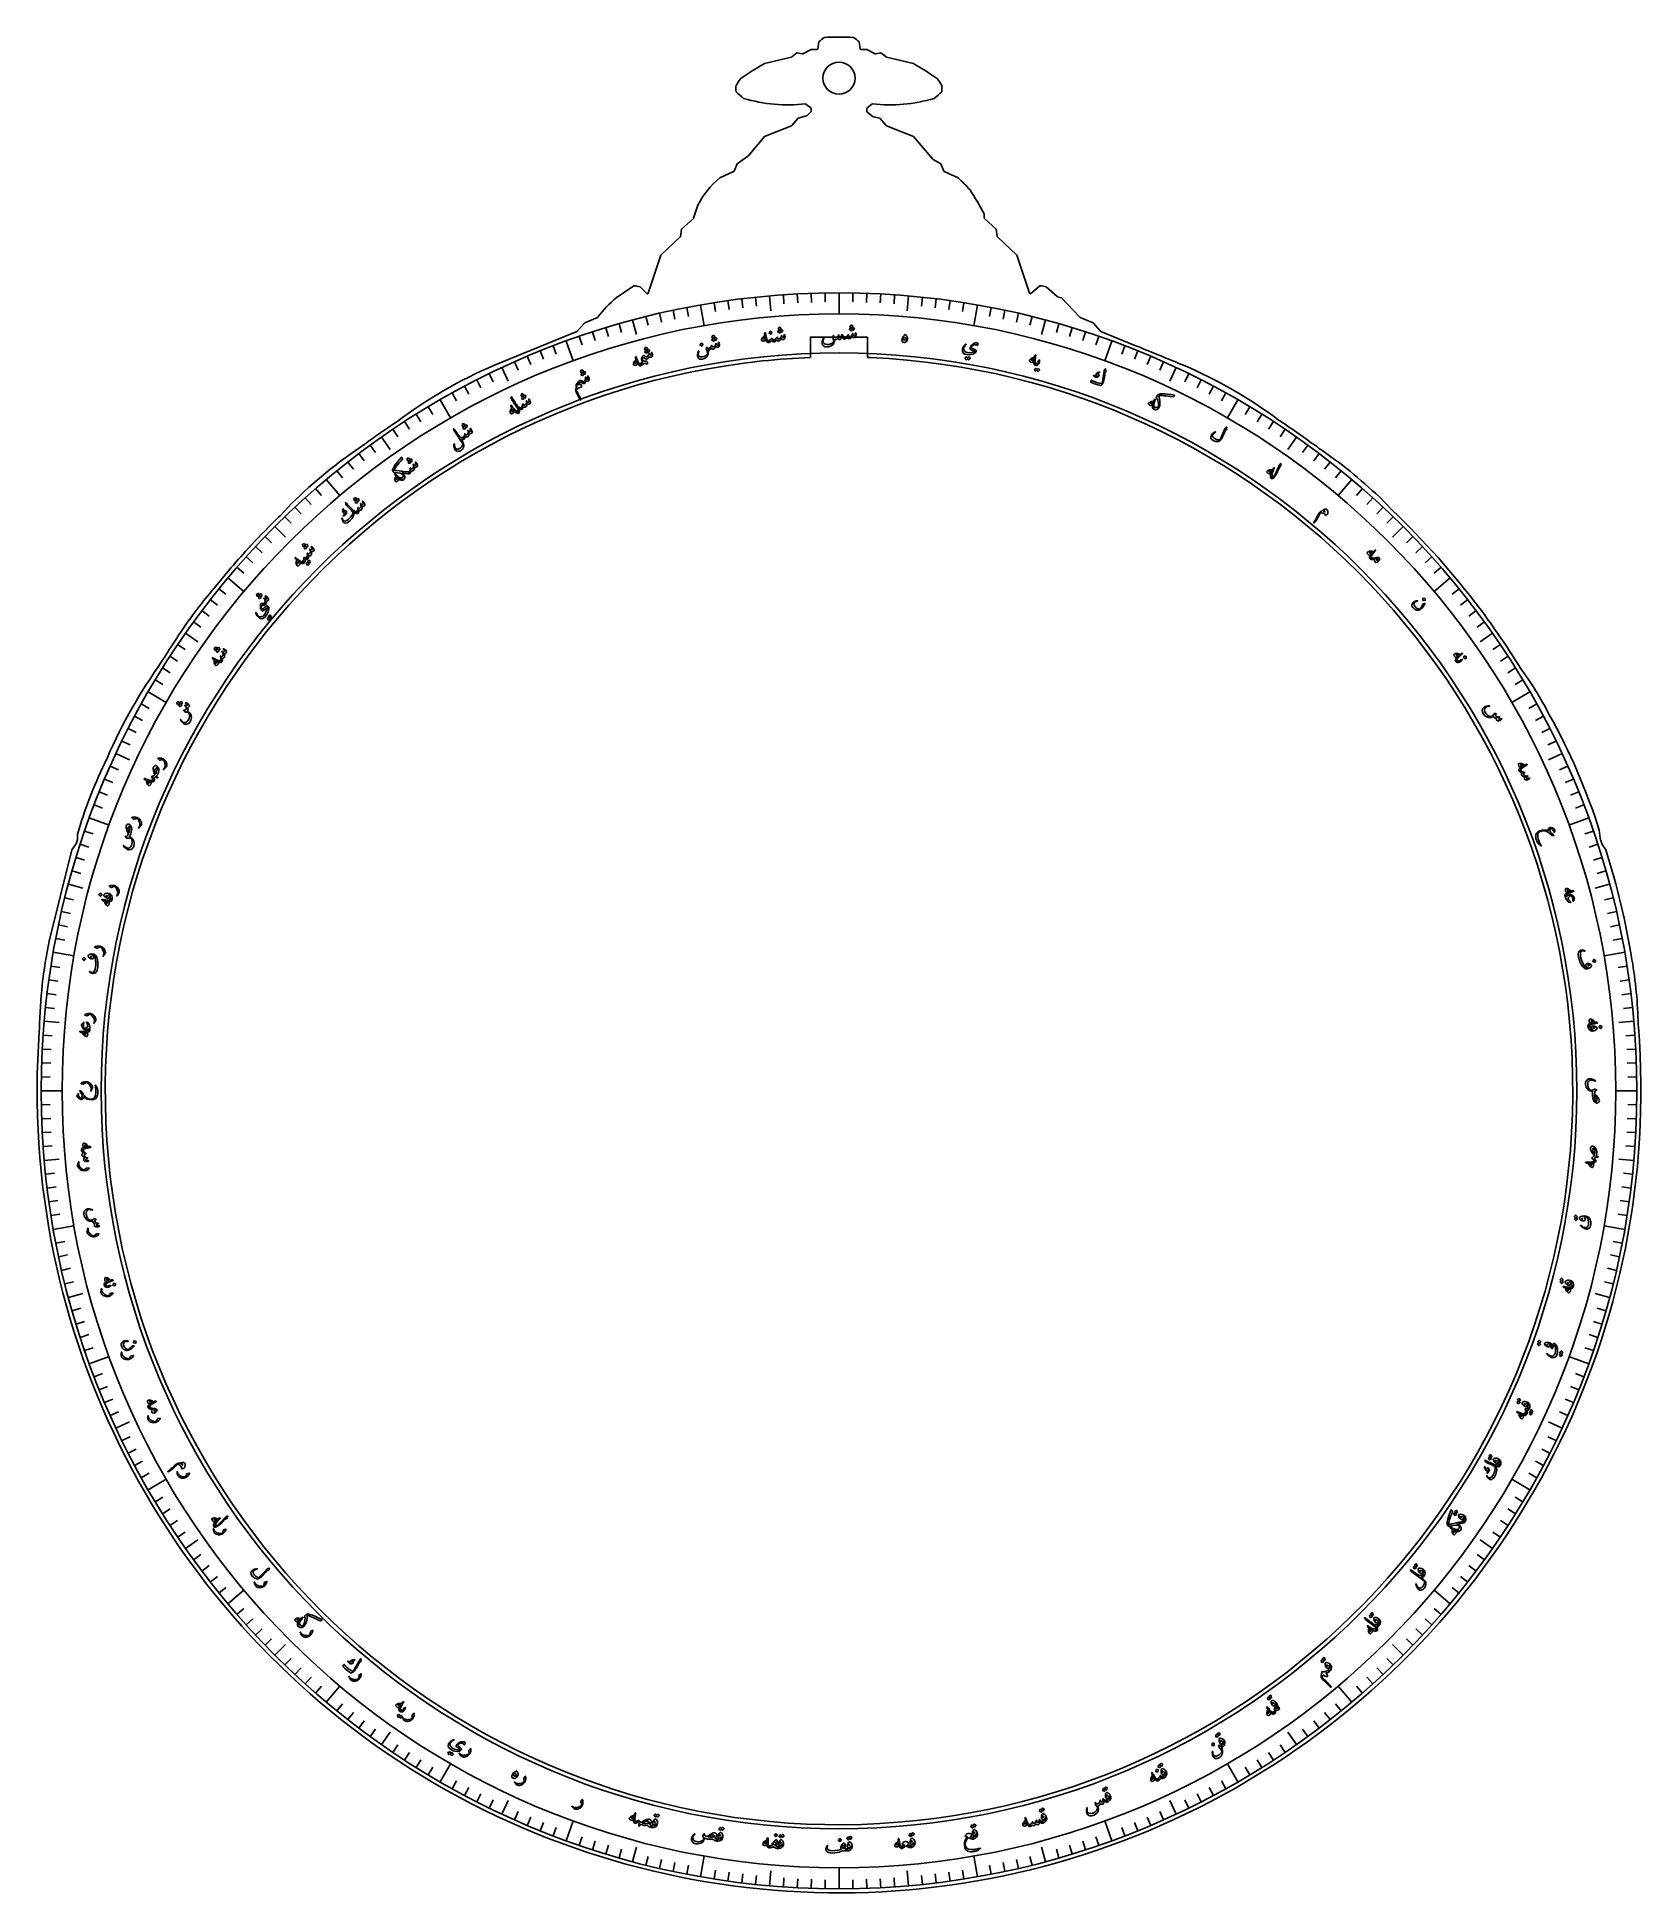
# Model space of a CAD drawing. Header units: millimetres. Extents: x -140 to 140, y -140 to 184.
import ezdxf

# ---------------------------------------------------------------- set-up
doc = ezdxf.new("R2010")
doc.units = ezdxf.units.MM
for name, color, linetype in [('CUT_INNER', 6, 'Continuous'), ('CUT_OUTER', 1, 'Continuous'), ('ENGRAVE', 7, 'Continuous'), ('ENGRAVE_FINE', 8, 'Continuous'), ('TEXT', 5, 'Continuous')]:
    doc.layers.add(name, color=color, linetype=linetype)

msp = doc.modelspace()

# ---------------------------------------------------------------- linework, layer by layer
at = {"layer": 'CUT_INNER'}
for points in [[(5, 131.56), (-5, 131.56), (-5, 128.0018)], [(5.5004, 127.9819), (5, 128.0018), (5, 131.56)]]:
    msp.add_lwpolyline(points, dxfattribs=at)
msp.add_circle((0, 176.769), 2.8, dxfattribs=at)
for centre, radius, start, end in [((0, 0), 128.1, 95.976562, 87.539062), ((-0.0513, 0.5955), 127.5024, 92.224365, 95.981507)]:
    msp.add_arc(centre, radius, start, end, dxfattribs=at)
at = {"layer": 'CUT_OUTER'}
for points in [[(-6.3351, 181.0402), (-4.8639, 181.7758), (-4.8608, 181.7772), (-4.8573, 181.7774), (-3.8499, 181.7774)], [(-3.7014, 181.9062), (-3.5299, 183.1053), (-3.5292, 183.1087)], [(3.5026, 183.1087), (3.5033, 183.1053), (3.6748, 181.9062)], [(3.8233, 181.7774), (4.8293, 181.7774), (4.8328, 181.7772), (4.8359, 181.7758), (6.3071, 181.0402)], [(-13.0325, 179.3062), (-13.0286, 179.3074), (-8.3135, 180.4396)], [(-8.2549, 180.4683), (-7.3332, 181.2053), (-7.3304, 181.2074), (-7.3268, 181.2069), (-6.4317, 181.0273)], [(6.4037, 181.0273), (7.3002, 181.2069), (7.3038, 181.2074), (7.3066, 181.2053), (8.2283, 180.4683)], [(8.2869, 180.4396), (13.002, 179.3074), (13.0059, 179.3062)], [(-4.917, 171.559), (-5.7689, 172.2413)], [(5.7423, 172.2413), (4.8891, 171.559)], [(-15.8702, 163.1672), (-13.035, 166.5705), (-13.0325, 166.5732), (-13.0291, 166.5748), (-8.3152, 168.4595)], [(-8.257, 168.5012), (-7.1439, 169.8003), (-7.1413, 169.803), (-7.1377, 169.8041), (-5.6613, 170.1739)], [(-5.5916, 170.2134), (-4.9047, 170.9003)], [(-4.8608, 171.0063), (-4.8608, 171.442)], [(4.8328, 171.4419), (4.8328, 171.0145)], [(4.8868, 170.8992), (5.9426, 170.0196)], [(6.0139, 169.9869), (7.1097, 169.8038), (7.1133, 169.803), (7.1158, 169.8004), (8.2304, 168.5011)], [(8.2886, 168.4595), (13.0026, 166.5747), (13.0059, 166.5733), (13.0084, 166.5707), (16.4093, 162.6018)], [(-18.3313, 160.5434), (-17.7856, 161.8186), (-17.7841, 161.8217), (-17.7814, 161.8238), (-15.8994, 163.1403)], [(16.4488, 162.5691), (17.7546, 161.8235), (17.7575, 161.8217), (17.759, 161.8186), (18.3047, 160.5434)], [(-20.8249, 159.3507), (-20.822, 159.3522), (-18.4064, 160.4662)], [(18.3798, 160.4662), (20.7954, 159.3522), (20.7983, 159.3507)], [(-27.6594, 149.1393), (-27.4783, 150.4137), (-27.4776, 150.4173), (-27.4751, 150.4199), (-25.4152, 152.2922)], [(-25.3738, 152.3558), (-24.627, 154.5962), (-24.6259, 154.5991)], [(25.3594, 153.0787), (25.3596, 153.0748), (25.3596, 152.3849)], [(25.4087, 152.274), (27.4471, 150.4199), (27.4496, 150.4173), (27.4503, 150.4137), (27.6328, 149.1392)], [(-33.2923, 139.2445), (-31.0896, 145.8527), (-31.0882, 145.8561), (-31.0857, 145.8587), (-27.7049, 149.0514)], [(27.6783, 149.0514), (31.0591, 145.8587), (31.0616, 145.8561), (31.063, 145.8527), (33.2705, 139.2302)], [(-38.8775, 138.4454), (-35.843, 140.5328), (-35.84, 140.5346)], [(-34.7005, 140.3442), (-34.6977, 140.3417), (-33.5406, 139.1858)], [(33.5124, 139.1655), (35.0504, 140.5323), (35.0533, 140.5346)], [(36.1927, 140.3442), (36.1954, 140.342), (38.0663, 138.6585)], [(38.1302, 138.6245), (38.8508, 138.4441), (38.8541, 138.4431), (38.8566, 138.4406), (42.0635, 135.0462)], [(-45.6992, 132.5787), (-44.3949, 134.0698), (-44.3925, 134.0723), (-44.3894, 134.0737), (-42.1414, 135.0107)], [(42.1148, 135.0107), (44.3628, 134.0737), (44.3659, 134.0723), (44.3683, 134.0698), (45.6726, 132.5787)], [(-60.1643, 126.6608), (-45.7555, 132.5386)], [(45.7289, 132.5386), (51.6329, 130.1302), (51.9844, 129.9909)], [(76.7499, 117.0866), (77.0641, 116.8808)], [(-85.6341, 110.8873), (-83.3001, 112.5211)], [(83.3979, 112.4491), (83.7423, 112.192)], [(94.3545, 103.6599), (96.5773, 101.3547)], [(-97.7727, 100.2023), (-97.5739, 100.3951)], [(-103.1543, 94.653), (-102.8627, 94.9688)], [(-110.5325, 85.9886), (-109.8981, 86.7313), (-109.8379, 86.808)], [(112.9192, 82.7599), (112.9587, 82.7064)], [(-118.8457, 73.9971), (-118.7368, 74.1725)], [(118.7368, 74.1725), (118.8768, 73.947)], [(132.7435, 45.5041), (132.7442, 45.4997), (132.8715, 44.1026)], [(-137.9018, 26.1225), (-133.9123, 42.0792), (-133.9112, 42.0825), (-133.9094, 42.0855), (-133.2132, 43.0604), (-133.2009, 43.0989), (-132.9608, 43.8333), (-132.9608, 44.7402), (-132.9606, 44.744)], [(133.2349, 42.9929), (133.8828, 42.0854), (133.8847, 42.0825)], [(-139.6207, 10.299), (-139.5769, 10.8681)], [(139.524, 11.5272), (139.5548, 11.1555)]]:
    msp.add_lwpolyline(points, dxfattribs=at)
for centre, radius, start, end in [((-3.8499, 181.9274), 0.15, 270, 351.861463), ((4.9788, 173.444), 12.8761, 125.940318, 131.357994), ((-0.0133, 130.7033), 53.2274, 87.237405, 92.762595), ((-4.8323, 173.6604), 12.5992, 48.582433, 54.119255), ((3.8233, 181.9274), 0.15, 188.138537, 270), ((10.3741, 137.8911), 47.5719, 119.473847, 125.445617), ((-8.3486, 180.5854), 0.15, 283.502756, 308.649516), ((-6.4022, 181.1744), 0.15, 258.657569, 296.565051), ((6.3742, 181.1744), 0.15, 243.434949, 281.326159), ((8.322, 180.5854), 0.15, 231.350484, 256.497244), ((-8.9685, 140.1563), 44.8953, 54.368263, 60.694904), ((-6.1216, 174.9355), 11.8665, 177.247599, 182.751486), ((-5.9911, 168.3448), 13.9597, 143.51057, 149.139751), ((6.6436, 168.7981), 13.1431, 30.685215, 36.664452), ((6.3581, 174.9355), 11.6024, 357.185812, 2.815103), ((-6.19, 186.7571), 17.1001, 226.437906, 232.311528), ((-8.877, 199.7002), 27.5911, 253.648909, 276.272089), ((-5.8627, 172.1242), 0.15, 51.309288, 90), ((5.836, 172.1242), 0.15, 90, 128.649516), ((8.849, 199.7042), 27.595, 263.73155, 286.348698), ((5.4026, 187.6424), 18.2651, 307.875936, 313.374631), ((-8.3709, 168.5988), 0.15, 291.792677, 319.40864), ((-5.6977, 170.3194), 0.15, 284.061068, 315), ((-5.0108, 171.442), 0.15, 0, 51.309288), ((-5.0108, 171.0063), 0.15, 315, 0), ((4.9828, 171.4419), 0.15, 128.649516, 180), ((4.9828, 171.0145), 0.15, 180, 230.201345), ((6.0386, 170.1349), 0.15, 230.201345, 260.514851), ((8.3443, 168.5988), 0.15, 220.62612, 248.207323), ((-15.9854, 163.2632), 0.15, 304.975027, 320.203654), ((16.5232, 162.6994), 0.15, 220.593018, 240.274587), ((-11.8026, 148.2373), 14.3147, 129.071073, 153.613118), ((-18.4692, 160.6025), 0.15, 294.75867, 336.830501), ((18.4426, 160.6025), 0.15, 203.169499, 245.24133), ((-1.7768, 134.7003), 33.4257, 42.44599, 47.516204), ((-26.0699, 125.5009), 58.3567, 28.201475, 32.970577), ((-25.5161, 152.4032), 0.15, 312.269871, 341.565051), ((25.5096, 152.3849), 0.15, 180, 227.711034), ((-27.8079, 149.1604), 0.15, 313.360669, 351.91212), ((27.7813, 149.1605), 0.15, 188.146989, 226.639331), ((-37.2449, 128.6223), 11.9949, 77.753278, 83.273741), ((33.7096, 128.9863), 11.6262, 77.667746, 83.363414), ((-24.4551, 121.5974), 22.178, 130.564611, 142.670281), ((-33.4346, 139.2919), 0.15, 225.03014, 341.565051), ((33.4128, 139.2776), 0.15, 198.434949, 311.627718), ((38.1666, 138.77), 0.15, 228.01745, 255.938932), ((-42.1991, 135.1492), 0.15, 292.627357, 316.627626), ((42.1725, 135.1492), 0.15, 223.372374, 247.372643), ((-45.8121, 132.6775), 0.15, 292.191918, 318.821546), ((45.7855, 132.6775), 0.15, 221.178454, 247.808082), ((-1035.2653, -2543.3805), 2886.0052, 67.6936194, 67.8686167), ((-28.5362, 52.4264), 80.6913, 113.076746, 127.104023), ((29.5218, 54.338), 78.5359, 53.032837, 67.050429), ((-0.6108, 0.8687), 138.9381, 123.459732, 126.523499), ((0, 0), 140, 53.4375, 56.601563), ((-42.282, 49.5146), 75.14, 125.236455, 137.379274), ((35.6181, 41.4687), 85.5437, 46.63641, 55.766339), ((0.0482, 0.0439), 139.9348, 36.953979, 46.384554), ((-0.0342, 0.0342), 139.9517, 134.296632, 137.106191), ((0, 0), 140, 137.460937, 141.679687), ((-100.3014, 92.902), 3.2912, 133.455576, 141.099424), ((-51.2453, 37.4328), 76.6332, 140.682805, 148.083019), ((104.7671, 77.7987), 9.5431, 31.324029, 41.876539), ((0, 0), 140, 31.992188, 36.210938), ((-1.79, 1.1412), 137.8772, 146.146856, 148.015932), ((-47.058, 23.1787), 87.9545, 144.705417, 157.314824), ((69.6966, 37.8439), 61.0093, 27.11174, 36.282312), ((27.9776, 12.0079), 109.9905, 17.730334, 29.187822), ((-61.0634, 24.1816), 74.7798, 153.883194, 164.039628), ((51.9347, 16.985), 85.3588, 17.739452, 18.523258), ((3.8985, 1.0555), 136.3071, 9.215381, 17.517063), ((-56.5563, 9.4704), 83.0324, 168.430925, 179.035461), ((64.1806, 10.1078), 75.3568, 1.079269, 9.761642), ((0, 0), 140, 175.78125, 4.570313)]:
    msp.add_arc(centre, radius, start, end, dxfattribs=at)
at = {"layer": 'ENGRAVE'}
for points in [[(-24.1868, 137.1699), (-23.5503, 133.5604)], [(-12.1396, 138.756), (-11.9114, 136.1479)], [(0, 139.286), (0, 135.6208)], [(12.1396, 138.756), (11.9114, 136.1479)], [(24.1868, 137.1699), (23.5503, 133.5604)], [(-36.0499, 134.5399), (-35.3723, 132.0112)], [(36.0499, 134.5399), (35.3723, 132.0112)], [(-47.6386, 130.886), (-46.385, 127.4419)], [(47.6386, 130.886), (46.385, 127.4419)], [(-58.8648, 126.236), (-57.7584, 123.8633)], [(58.8648, 126.236), (57.7584, 123.8633)], [(-69.643, 120.6252), (-67.8104, 117.4511)], [(69.643, 120.6252), (67.8104, 117.4511)], [(-79.8912, 114.0964), (-78.3895, 111.9519)], [(79.8912, 114.0964), (78.3895, 111.9519)], [(-89.5313, 106.6993), (-87.1754, 103.8916)], [(89.5313, 106.6993), (87.1754, 103.8916)], [(-98.4901, 98.4901), (-96.6389, 96.6389)], [(98.4901, 98.4901), (96.6389, 96.6389)], [(-106.6993, 89.5313), (-103.8916, 87.1754)], [(106.6993, 89.5313), (103.8916, 87.1754)], [(-114.0964, 79.8912), (-111.9519, 78.3895)], [(114.0964, 79.8912), (111.9519, 78.3895)], [(-120.6252, 69.643), (-117.4511, 67.8104)], [(120.6252, 69.643), (117.4511, 67.8104)], [(-126.236, 58.8648), (-123.8633, 57.7584)], [(126.236, 58.8648), (123.8633, 57.7584)], [(-130.886, 47.6386), (-127.4419, 46.385)], [(130.886, 47.6386), (127.4419, 46.385)], [(-134.5399, 36.0499), (-132.0112, 35.3723)], [(134.5399, 36.0499), (132.0112, 35.3723)], [(-137.1699, 24.1868), (-133.5604, 23.5503)], [(137.1699, 24.1868), (133.5604, 23.5503)], [(-138.756, 12.1396), (-136.1479, 11.9114)], [(138.756, 12.1396), (136.1479, 11.9114)], [(-139.286, 0), (-135.6208, 0)], [(139.286, 0), (135.6208, 0)], [(-138.756, -12.1396), (-136.1479, -11.9114)], [(138.756, -12.1396), (136.1479, -11.9114)], [(-137.1699, -24.1868), (-133.5604, -23.5503)], [(137.1699, -24.1868), (133.5604, -23.5503)], [(-134.5399, -36.0499), (-132.0112, -35.3723)], [(134.5399, -36.0499), (132.0112, -35.3723)], [(-130.886, -47.6386), (-127.4419, -46.385)], [(130.886, -47.6386), (127.4419, -46.385)], [(-126.236, -58.8648), (-123.8633, -57.7584)], [(126.236, -58.8648), (123.8633, -57.7584)], [(-120.6252, -69.643), (-117.4511, -67.8104)], [(120.6252, -69.643), (117.4511, -67.8104)], [(-114.0964, -79.8912), (-111.9519, -78.3895)], [(114.0964, -79.8912), (111.9519, -78.3895)], [(-106.6993, -89.5313), (-103.8916, -87.1754)], [(106.6993, -89.5313), (103.8916, -87.1754)], [(-98.4901, -98.4901), (-96.6389, -96.6389)], [(98.4901, -98.4901), (96.6389, -96.6389)], [(-89.5313, -106.6993), (-87.1754, -103.8916)], [(89.5313, -106.6993), (87.1754, -103.8916)], [(-79.8912, -114.0964), (-78.3895, -111.9519)], [(79.8912, -114.0964), (78.3895, -111.9519)], [(-69.643, -120.6252), (-67.8104, -117.4511)], [(69.643, -120.6252), (67.8104, -117.4511)], [(-58.8648, -126.236), (-57.7584, -123.8633)], [(58.8648, -126.236), (57.7584, -123.8633)], [(-47.6386, -130.886), (-46.385, -127.4419)], [(47.6386, -130.886), (46.385, -127.4419)], [(-36.0499, -134.5399), (-35.3723, -132.0112)], [(36.0499, -134.5399), (35.3723, -132.0112)], [(-24.1868, -137.1699), (-23.5503, -133.5604)], [(0, -139.286), (0, -135.6208)], [(24.1868, -137.1699), (23.5503, -133.5604)], [(-12.1396, -138.756), (-11.9114, -136.1479)], [(12.1396, -138.756), (11.9114, -136.1479)]]:
    msp.add_lwpolyline(points, dxfattribs=at)
for radius in [139.286, 135.6208, 128.814]:
    msp.add_circle((0, 0), radius, dxfattribs=at)
at = {"layer": 'ENGRAVE_FINE'}
for points in [[(-28.9592, 136.2423), (-28.6326, 134.7058)], [(-26.577, 136.7269), (-26.2773, 135.185)], [(-21.7891, 137.5712), (-21.5434, 136.0197)], [(-19.3849, 137.9305), (-19.1663, 136.375)], [(-16.9747, 138.2478), (-16.7833, 136.6887)], [(-14.5594, 138.523), (-14.3952, 136.9608)], [(-9.7161, 138.9467), (-9.6065, 137.3797)], [(-7.2897, 139.0951), (-7.2075, 137.5265)], [(-4.861, 139.2012), (-4.8062, 137.6313)], [(-2.4309, 139.2648), (-2.4035, 137.6942)], [(2.4309, 139.2648), (2.4035, 137.6942)], [(4.861, 139.2012), (4.8062, 137.6313)], [(7.2897, 139.0951), (7.2075, 137.5265)], [(9.7161, 138.9467), (9.6065, 137.3797)], [(14.5594, 138.523), (14.3952, 136.9608)], [(16.9747, 138.2478), (16.7833, 136.6887)], [(19.3849, 137.9305), (19.1663, 136.375)], [(21.7891, 137.5712), (21.5434, 136.0197)], [(26.577, 136.7269), (26.2773, 135.185)], [(28.9592, 136.2423), (28.6326, 134.7058)], [(-40.7233, 133.1999), (-40.264, 131.6977)], [(-38.3924, 133.8903), (-37.9595, 132.3803)], [(-33.6963, 135.1486), (-33.3163, 133.6245)], [(-31.3325, 135.7161), (-30.9792, 134.1856)], [(31.3325, 135.7161), (30.9792, 134.1856)], [(33.6963, 135.1486), (33.3163, 133.6245)], [(38.3924, 133.8903), (37.9595, 132.3803)], [(40.7233, 133.1999), (40.264, 131.6977)], [(-49.9156, 130.0347), (-49.3527, 128.5682)], [(-45.3471, 131.6975), (-44.8357, 130.2123)], [(-43.0417, 132.4689), (-42.5563, 130.9749)], [(43.0417, 132.4689), (42.5563, 130.9749)], [(45.3471, 131.6975), (44.8357, 130.2123)], [(49.9156, 130.0347), (49.3527, 128.5682)], [(-56.6527, 127.2441), (-56.0138, 125.8091)], [(-54.4234, 128.2134), (-53.8096, 126.7675)], [(-52.1775, 129.1437), (-51.589, 127.6873)], [(52.1775, 129.1437), (51.589, 127.6873)], [(54.4234, 128.2134), (53.8096, 126.7675)], [(56.6527, 127.2441), (56.0138, 125.8091)], [(-63.2345, 124.1047), (-62.5214, 122.7051)], [(-61.059, 125.1894), (-60.3704, 123.7776)], [(61.059, 125.1894), (60.3704, 123.7776)], [(63.2345, 124.1047), (62.5214, 122.7051)], [(-67.5272, 121.8223), (-66.7657, 120.4484)], [(-65.3908, 122.9822), (-64.6534, 121.5953)], [(65.3908, 122.9822), (64.6534, 121.5953)], [(67.5272, 121.8223), (66.7657, 120.4484)], [(-75.8606, 116.8151), (-75.0051, 115.4977)], [(-73.8103, 118.1212), (-72.9779, 116.7891)], [(-71.7376, 119.3914), (-70.9286, 118.045)], [(71.7376, 119.3914), (70.9286, 118.045)], [(73.8103, 118.1212), (72.9779, 116.7891)], [(75.8606, 116.8151), (75.0051, 115.4977)], [(-77.8877, 115.4733), (-77.0094, 114.1711)], [(77.8877, 115.4733), (77.0094, 114.1711)], [(-83.8244, 111.2387), (-82.8791, 109.9842)], [(-81.8703, 112.6847), (-80.947, 111.4139)], [(81.8703, 112.6847), (80.947, 111.4139)], [(83.8244, 111.2387), (82.8791, 109.9842)], [(-87.6555, 108.2456), (-86.667, 107.0248)], [(-85.753, 109.7589), (-84.7859, 108.5211)], [(85.753, 109.7589), (84.7859, 108.5211)], [(87.6555, 108.2456), (86.667, 107.0248)], [(-91.3798, 105.1205), (-90.3493, 103.935)], [(91.3798, 105.1205), (90.3493, 103.935)], [(-94.9928, 101.8673), (-93.9215, 100.7185)], [(-93.2005, 103.5097), (-92.1495, 102.3423)], [(93.2005, 103.5097), (92.1495, 102.3423)], [(94.9928, 101.8673), (93.9215, 100.7185)], [(-96.7562, 100.194), (-95.665, 99.064)], [(96.7562, 100.194), (95.665, 99.064)], [(-101.8673, 94.9928), (-100.7185, 93.9215)], [(-100.194, 96.7562), (-99.064, 95.665)], [(100.194, 96.7562), (99.064, 95.665)], [(101.8673, 94.9928), (100.7185, 93.9215)], [(-105.1205, 91.3798), (-103.935, 90.3493)], [(-103.5097, 93.2005), (-102.3423, 92.1495)], [(103.5097, 93.2005), (102.3423, 92.1495)], [(105.1205, 91.3798), (103.935, 90.3493)], [(-108.2456, 87.6555), (-107.0248, 86.667)], [(108.2456, 87.6555), (107.0248, 86.667)], [(-109.7589, 85.753), (-108.5211, 84.7859)], [(109.7589, 85.753), (108.5211, 84.7859)], [(-112.6847, 81.8703), (-111.4139, 80.947)], [(-111.2387, 83.8244), (-109.9842, 82.8791)], [(111.2387, 83.8244), (109.9842, 82.8791)], [(112.6847, 81.8703), (111.4139, 80.947)], [(-115.4733, 77.8877), (-114.1711, 77.0094)], [(115.4733, 77.8877), (114.1711, 77.0094)], [(-116.8151, 75.8606), (-115.4977, 75.0051)], [(116.8151, 75.8606), (115.4977, 75.0051)], [(-119.3914, 71.7376), (-118.045, 70.9286)], [(-118.1212, 73.8103), (-116.7891, 72.9779)], [(118.1212, 73.8103), (116.7891, 72.9779)], [(119.3914, 71.7376), (118.045, 70.9286)], [(-122.9822, 65.3908), (-121.5953, 64.6534)], [(-121.8223, 67.5272), (-120.4484, 66.7657)], [(121.8223, 67.5272), (120.4484, 66.7657)], [(122.9822, 65.3908), (121.5953, 64.6534)], [(-124.1047, 63.2345), (-122.7051, 62.5214)], [(124.1047, 63.2345), (122.7051, 62.5214)], [(-125.1894, 61.059), (-123.7776, 60.3704)], [(125.1894, 61.059), (123.7776, 60.3704)], [(-127.2441, 56.6527), (-125.8091, 56.0138)], [(127.2441, 56.6527), (125.8091, 56.0138)], [(-129.1437, 52.1775), (-127.6873, 51.589)], [(-128.2134, 54.4234), (-126.7675, 53.8096)], [(128.2134, 54.4234), (126.7675, 53.8096)], [(129.1437, 52.1775), (127.6873, 51.589)], [(-130.0347, 49.9156), (-128.5682, 49.3527)], [(130.0347, 49.9156), (128.5682, 49.3527)], [(-132.4689, 43.0417), (-130.9749, 42.5563)], [(-131.6975, 45.3471), (-130.2123, 44.8357)], [(131.6975, 45.3471), (130.2123, 44.8357)], [(132.4689, 43.0417), (130.9749, 42.5563)], [(-133.1999, 40.7233), (-131.6977, 40.264)], [(133.1999, 40.7233), (131.6977, 40.264)], [(-133.8903, 38.3924), (-132.3803, 37.9595)], [(133.8903, 38.3924), (132.3803, 37.9595)], [(-135.1486, 33.6963), (-133.6245, 33.3163)], [(135.1486, 33.6963), (133.6245, 33.3163)], [(-135.7161, 31.3325), (-134.1856, 30.9792)], [(135.7161, 31.3325), (134.1856, 30.9792)], [(-136.7269, 26.577), (-135.185, 26.2773)], [(-136.2423, 28.9592), (-134.7058, 28.6326)], [(136.2423, 28.9592), (134.7058, 28.6326)], [(136.7269, 26.577), (135.185, 26.2773)], [(-137.5712, 21.7891), (-136.0197, 21.5434)], [(137.5712, 21.7891), (136.0197, 21.5434)], [(-138.2478, 16.9747), (-136.6887, 16.7833)], [(-137.9305, 19.3849), (-136.375, 19.1663)], [(137.9305, 19.3849), (136.375, 19.1663)], [(138.2478, 16.9747), (136.6887, 16.7833)], [(-138.523, 14.5594), (-136.9608, 14.3952)], [(138.523, 14.5594), (136.9608, 14.3952)], [(-139.0951, 7.2897), (-137.5265, 7.2075)], [(-138.9467, 9.7161), (-137.3797, 9.6065)], [(138.9467, 9.7161), (137.3797, 9.6065)], [(139.0951, 7.2897), (137.5265, 7.2075)], [(-139.2012, 4.861), (-137.6313, 4.8062)], [(139.2012, 4.861), (137.6313, 4.8062)], [(-139.2648, 2.4309), (-137.6942, 2.4035)], [(139.2648, 2.4309), (137.6942, 2.4035)], [(-139.2648, -2.4309), (-137.6942, -2.4035)], [(139.2648, -2.4309), (137.6942, -2.4035)], [(-139.2012, -4.861), (-137.6313, -4.8062)], [(139.2012, -4.861), (137.6313, -4.8062)], [(-139.0951, -7.2897), (-137.5265, -7.2075)], [(-138.9467, -9.7161), (-137.3797, -9.6065)], [(138.9467, -9.7161), (137.3797, -9.6065)], [(139.0951, -7.2897), (137.5265, -7.2075)], [(-138.523, -14.5594), (-136.9608, -14.3952)], [(138.523, -14.5594), (136.9608, -14.3952)], [(-138.2478, -16.9747), (-136.6887, -16.7833)], [(-137.9305, -19.3849), (-136.375, -19.1663)], [(137.9305, -19.3849), (136.375, -19.1663)], [(138.2478, -16.9747), (136.6887, -16.7833)], [(-137.5712, -21.7891), (-136.0197, -21.5434)], [(137.5712, -21.7891), (136.0197, -21.5434)], [(-136.7269, -26.577), (-135.185, -26.2773)], [(-136.2423, -28.9592), (-134.7058, -28.6326)], [(136.2423, -28.9592), (134.7058, -28.6326)], [(136.7269, -26.577), (135.185, -26.2773)], [(-135.7161, -31.3325), (-134.1856, -30.9792)], [(135.7161, -31.3325), (134.1856, -30.9792)], [(-135.1486, -33.6963), (-133.6245, -33.3163)], [(135.1486, -33.6963), (133.6245, -33.3163)], [(-133.8903, -38.3924), (-132.3803, -37.9595)], [(133.8903, -38.3924), (132.3803, -37.9595)], [(-133.1999, -40.7233), (-131.6977, -40.264)], [(133.1999, -40.7233), (131.6977, -40.264)], [(-132.4689, -43.0417), (-130.9749, -42.5563)], [(-131.6975, -45.3471), (-130.2123, -44.8357)], [(131.6975, -45.3471), (130.2123, -44.8357)], [(132.4689, -43.0417), (130.9749, -42.5563)], [(-130.0347, -49.9156), (-128.5682, -49.3527)], [(-129.1437, -52.1775), (-127.6873, -51.589)], [(129.1437, -52.1775), (127.6873, -51.589)], [(130.0347, -49.9156), (128.5682, -49.3527)], [(-128.2134, -54.4234), (-126.7675, -53.8096)], [(128.2134, -54.4234), (126.7675, -53.8096)], [(-127.2441, -56.6527), (-125.8091, -56.0138)], [(127.2441, -56.6527), (125.8091, -56.0138)], [(-125.1894, -61.059), (-123.7776, -60.3704)], [(125.1894, -61.059), (123.7776, -60.3704)], [(-124.1047, -63.2345), (-122.7051, -62.5214)], [(-122.9822, -65.3908), (-121.5953, -64.6534)], [(122.9822, -65.3908), (121.5953, -64.6534)], [(124.1047, -63.2345), (122.7051, -62.5214)], [(-121.8223, -67.5272), (-120.4484, -66.7657)], [(121.8223, -67.5272), (120.4484, -66.7657)], [(-119.3914, -71.7376), (-118.045, -70.9286)], [(119.3914, -71.7376), (118.045, -70.9286)], [(-118.1212, -73.8103), (-116.7891, -72.9779)], [(118.1212, -73.8103), (116.7891, -72.9779)], [(-116.8151, -75.8606), (-115.4977, -75.0051)], [(-115.4733, -77.8877), (-114.1711, -77.0094)], [(115.4733, -77.8877), (114.1711, -77.0094)], [(116.8151, -75.8606), (115.4977, -75.0051)], [(-112.6847, -81.8703), (-111.4139, -80.947)], [(112.6847, -81.8703), (111.4139, -80.947)], [(-111.2387, -83.8244), (-109.9842, -82.8791)], [(111.2387, -83.8244), (109.9842, -82.8791)], [(-109.7589, -85.753), (-108.5211, -84.7859)], [(-108.2456, -87.6555), (-107.0248, -86.667)], [(108.2456, -87.6555), (107.0248, -86.667)], [(109.7589, -85.753), (108.5211, -84.7859)], [(-105.1205, -91.3798), (-103.935, -90.3493)], [(105.1205, -91.3798), (103.935, -90.3493)], [(-103.5097, -93.2005), (-102.3423, -92.1495)], [(-101.8673, -94.9928), (-100.7185, -93.9215)], [(101.8673, -94.9928), (100.7185, -93.9215)], [(103.5097, -93.2005), (102.3423, -92.1495)], [(-100.194, -96.7562), (-99.064, -95.665)], [(100.194, -96.7562), (99.064, -95.665)], [(-96.7562, -100.194), (-95.665, -99.064)], [(96.7562, -100.194), (95.665, -99.064)], [(-94.9928, -101.8673), (-93.9215, -100.7185)], [(-93.2005, -103.5097), (-92.1495, -102.3423)], [(93.2005, -103.5097), (92.1495, -102.3423)], [(94.9928, -101.8673), (93.9215, -100.7185)], [(-91.3798, -105.1205), (-90.3493, -103.935)], [(91.3798, -105.1205), (90.3493, -103.935)], [(-87.6555, -108.2456), (-86.667, -107.0248)], [(-85.753, -109.7589), (-84.7859, -108.5211)], [(-83.8244, -111.2387), (-82.8791, -109.9842)], [(83.8244, -111.2387), (82.8791, -109.9842)], [(85.753, -109.7589), (84.7859, -108.5211)], [(87.6555, -108.2456), (86.667, -107.0248)], [(-81.8703, -112.6847), (-80.947, -111.4139)], [(81.8703, -112.6847), (80.947, -111.4139)], [(-77.8877, -115.4733), (-77.0094, -114.1711)], [(-75.8606, -116.8151), (-75.0051, -115.4977)], [(75.8606, -116.8151), (75.0051, -115.4977)], [(77.8877, -115.4733), (77.0094, -114.1711)], [(-73.8103, -118.1212), (-72.9779, -116.7891)], [(-71.7376, -119.3914), (-70.9286, -118.045)], [(71.7376, -119.3914), (70.9286, -118.045)], [(73.8103, -118.1212), (72.9779, -116.7891)], [(-67.5272, -121.8223), (-66.7657, -120.4484)], [(-65.3908, -122.9822), (-64.6534, -121.5953)], [(-63.2345, -124.1047), (-62.5214, -122.7051)], [(63.2345, -124.1047), (62.5214, -122.7051)], [(65.3908, -122.9822), (64.6534, -121.5953)], [(67.5272, -121.8223), (66.7657, -120.4484)], [(-61.059, -125.1894), (-60.3704, -123.7776)], [(-56.6527, -127.2441), (-56.0138, -125.8091)], [(56.6527, -127.2441), (56.0138, -125.8091)], [(61.059, -125.1894), (60.3704, -123.7776)], [(-54.4234, -128.2134), (-53.8096, -126.7675)], [(-52.1775, -129.1437), (-51.589, -127.6873)], [(-49.9156, -130.0347), (-49.3527, -128.5682)], [(49.9156, -130.0347), (49.3527, -128.5682)], [(52.1775, -129.1437), (51.589, -127.6873)], [(54.4234, -128.2134), (53.8096, -126.7675)], [(-45.3471, -131.6975), (-44.8357, -130.2123)], [(-43.0417, -132.4689), (-42.5563, -130.9749)], [(-40.7233, -133.1999), (-40.264, -131.6977)], [(-38.3924, -133.8903), (-37.9595, -132.3803)], [(38.3924, -133.8903), (37.9595, -132.3803)], [(40.7233, -133.1999), (40.264, -131.6977)], [(43.0417, -132.4689), (42.5563, -130.9749)], [(45.3471, -131.6975), (44.8357, -130.2123)], [(-33.6963, -135.1486), (-33.3163, -133.6245)], [(-31.3325, -135.7161), (-30.9792, -134.1856)], [(-28.9592, -136.2423), (-28.6326, -134.7058)], [(-26.577, -136.7269), (-26.2773, -135.185)], [(-21.7891, -137.5712), (-21.5434, -136.0197)], [(21.7891, -137.5712), (21.5434, -136.0197)], [(26.577, -136.7269), (26.2773, -135.185)], [(28.9592, -136.2423), (28.6326, -134.7058)], [(31.3325, -135.7161), (30.9792, -134.1856)], [(33.6963, -135.1486), (33.3163, -133.6245)], [(-19.3849, -137.9305), (-19.1663, -136.375)], [(-16.9747, -138.2478), (-16.7833, -136.6887)], [(-14.5594, -138.523), (-14.3952, -136.9608)], [(-9.7161, -138.9467), (-9.6065, -137.3797)], [(-7.2897, -139.0951), (-7.2075, -137.5265)], [(-4.861, -139.2012), (-4.8062, -137.6313)], [(-2.4309, -139.2648), (-2.4035, -137.6942)], [(2.4309, -139.2648), (2.4035, -137.6942)], [(4.861, -139.2012), (4.8062, -137.6313)], [(7.2897, -139.0951), (7.2075, -137.5265)], [(9.7161, -138.9467), (9.6065, -137.3797)], [(14.5594, -138.523), (14.3952, -136.9608)], [(16.9747, -138.2478), (16.7833, -136.6887)], [(19.3849, -137.9305), (19.1663, -136.375)]]:
    msp.add_lwpolyline(points, dxfattribs=at)
at = {"layer": 'TEXT'}
for points in [[(-10.1387, 132.8771), (-10.1342, 132.8824), (-10.1275, 132.8858), (-10.1187, 132.8875), (-10.1078, 132.8873), (-10.0679, 132.8759), (-10.0291, 132.8629), (-9.9915, 132.8483), (-9.9549, 132.8321), (-9.9193, 132.8142), (-9.8842, 132.7942), (-9.8498, 132.7722), (-9.816, 132.7482), (-9.8092, 132.7406), (-9.8059, 132.7323), (-9.8059, 132.7232), (-9.8094, 132.7134), (-9.9761, 132.4026), (-9.9809, 132.3983), (-9.9886, 132.3977), (-9.9989, 132.4008), (-10.012, 132.4077), (-10.0207, 132.4124), (-10.0342, 132.4198), (-10.0526, 132.4297), (-10.0759, 132.4421), (-10.1041, 132.4569), (-10.1371, 132.4738), (-10.175, 132.4927), (-10.2178, 132.5137), (-10.3383, 132.2844), (-10.3448, 132.2785), (-10.3536, 132.2773), (-10.3647, 132.2809), (-10.3782, 132.2892), (-10.3898, 132.2961), (-10.4082, 132.3064), (-10.4332, 132.3202), (-10.4649, 132.3373), (-10.5039, 132.3578), (-10.5505, 132.3816), (-10.6048, 132.4087), (-10.6668, 132.439), (-10.6734, 132.4444), (-10.6766, 132.45), (-10.6763, 132.456), (-10.6726, 132.4621), (-10.5022, 132.7586), (-10.4977, 132.7638), (-10.491, 132.7673), (-10.4822, 132.769), (-10.4713, 132.7689), (-10.4431, 132.7609), (-10.415, 132.7522), (-10.3871, 132.7427), (-10.3595, 132.7325), (-10.3322, 132.7212), (-10.3056, 132.7087), (-10.2797, 132.6949), (-10.2544, 132.6798)], [(-10.4426, 133.2621), (-10.438, 133.2673), (-10.4313, 133.2708), (-10.4225, 133.2725), (-10.4116, 133.2723), (-10.3715, 133.261), (-10.3326, 133.2481), (-10.2948, 133.2336), (-10.2581, 133.2175), (-10.2224, 133.1996), (-10.1872, 133.1797), (-10.1526, 133.1578), (-10.1186, 133.1339), (-10.11, 133.125), (-10.1053, 133.1163), (-10.1047, 133.1077), (-10.108, 133.0994), (-10.2746, 132.7881), (-10.2811, 132.7822), (-10.2899, 132.7811), (-10.3011, 132.7846), (-10.3146, 132.7929), (-10.3263, 132.7998), (-10.3447, 132.8102), (-10.3698, 132.824), (-10.4017, 132.8411), (-10.4407, 132.8616), (-10.4875, 132.8854), (-10.5419, 132.9125), (-10.6041, 132.9429), (-10.6125, 132.9482), (-10.6169, 132.9537), (-10.6174, 132.9595), (-10.6139, 132.9657)], [(2.3823, 133.2421), (2.3874, 133.2469), (2.3943, 133.2497), (2.4032, 133.2505), (2.4141, 133.2493), (2.4528, 133.2342), (2.4901, 133.2176), (2.5263, 133.1995), (2.5611, 133.18), (2.5949, 133.1588), (2.6279, 133.1356), (2.6601, 133.1105), (2.6916, 133.0835), (2.6976, 133.0753), (2.7001, 133.0666), (2.6992, 133.0576), (2.6948, 133.0481), (2.4997, 132.7543), (2.4945, 132.7505), (2.4868, 132.7506), (2.4768, 132.7547), (2.4644, 132.7628), (2.4563, 132.7683), (2.4435, 132.7769), (2.4261, 132.7885), (2.404, 132.8031), (2.3774, 132.8204), (2.3461, 132.8403), (2.3101, 132.8628), (2.2695, 132.8877), (2.128, 132.6707), (2.121, 132.6655), (2.1121, 132.6651), (2.1014, 132.6697), (2.0887, 132.6792), (2.0778, 132.6872), (2.0605, 132.6992), (2.0369, 132.7152), (2.0069, 132.7353), (1.9701, 132.7593), (1.9259, 132.7874), (1.8744, 132.8194), (1.8155, 132.8555), (1.8094, 132.8615), (1.8068, 132.8674), (1.8076, 132.8732), (1.8119, 132.879), (2.0093, 133.1582), (2.0143, 133.163), (2.0213, 133.1658), (2.0302, 133.1667), (2.0411, 133.1655), (2.0684, 133.1549), (2.0955, 133.1436), (2.1224, 133.1316), (2.149, 133.1188), (2.1751, 133.105), (2.2004, 133.09), (2.2249, 133.0738), (2.2487, 133.0564)], [(2.116, 133.6538), (2.121, 133.6586), (2.128, 133.6615), (2.1369, 133.6623), (2.1478, 133.6612), (2.1866, 133.6461), (2.2242, 133.6296), (2.2604, 133.6116), (2.2954, 133.5921), (2.3294, 133.571), (2.3625, 133.5479), (2.3949, 133.5228), (2.4265, 133.4958), (2.4342, 133.4861), (2.438, 133.477), (2.4379, 133.4685), (2.4338, 133.4604), (2.2387, 133.1662), (2.2317, 133.161), (2.2228, 133.1606), (2.212, 133.1652), (2.1993, 133.1747), (2.1883, 133.1827), (2.171, 133.1948), (2.1473, 133.2108), (2.1172, 133.2309), (2.0802, 133.255), (2.0359, 133.2831), (1.9842, 133.3152), (1.9252, 133.3513), (1.9173, 133.3573), (1.9135, 133.3632), (1.9135, 133.3691), (1.9176, 133.3749)], [(-33.819, 129.7264), (-33.8155, 129.7323), (-33.8095, 129.7369), (-33.8011, 129.7401), (-33.7902, 129.742), (-33.7487, 129.7378), (-33.708, 129.732), (-33.6681, 129.7244), (-33.6291, 129.715), (-33.5907, 129.7038), (-33.5524, 129.6904), (-33.5144, 129.675), (-33.4767, 129.6574), (-33.4666, 129.6502), (-33.4605, 129.6424), (-33.4583, 129.6341), (-33.4602, 129.6253), (-33.57, 129.2895), (-33.5753, 129.2825), (-33.5838, 129.2798), (-33.5955, 129.2813), (-33.6103, 129.2871), (-33.6231, 129.2919), (-33.6431, 129.2988), (-33.6703, 129.3079), (-33.7047, 129.3192), (-33.7468, 129.3324), (-33.7972, 129.3476), (-33.8557, 129.3647), (-33.9225, 129.3836), (-33.9316, 129.3873), (-33.937, 129.392), (-33.9385, 129.3977), (-33.9361, 129.4044)], [(-23.1364, 129.7603), (-23.1277, 129.7838), (-23.1149, 129.796), (-23.0982, 129.797), (-23.0775, 129.7867), (-23.0652, 129.7775), (-23.0509, 129.7656), (-23.0347, 129.7511), (-23.0165, 129.7339), (-22.9967, 129.7143), (-22.9754, 129.6925), (-22.9528, 129.6684), (-22.9288, 129.6421), (-22.896, 129.6148), (-22.8566, 129.5982), (-22.8107, 129.5921), (-22.7582, 129.5966), (-22.7213, 129.5979), (-22.6912, 129.5875), (-22.668, 129.5655), (-22.6518, 129.5318), (-22.6424, 129.4939), (-22.6387, 129.4516), (-22.6407, 129.4048), (-22.6483, 129.3535), (-22.6582, 129.3101), (-22.6697, 129.2782), (-22.6827, 129.2581), (-22.6973, 129.2495), (-22.8161, 129.2286), (-22.8027, 129.0029), (-22.8189, 128.7808), (-22.8645, 128.5624), (-22.9395, 128.3477), (-23.0722, 128.124), (-23.2632, 127.9432), (-23.5124, 127.8051), (-23.8201, 127.7093), (-23.9837, 127.6866), (-24.1359, 127.6938), (-24.2766, 127.7309), (-24.4061, 127.7979), (-24.5153, 127.8884), (-24.5992, 127.9951), (-24.6579, 128.1182), (-24.6911, 128.2575), (-24.6978, 128.3354), (-24.6974, 128.4213), (-24.6899, 128.5153), (-24.6753, 128.6174), (-24.654, 128.7275), (-24.6264, 128.8456), (-24.5926, 128.9715), (-24.5525, 129.1053), (-24.5482, 129.1166), (-24.5424, 129.1251), (-24.5351, 129.131), (-24.5262, 129.1342), (-24.5136, 129.1356), (-24.5025, 129.1347), (-24.493, 129.1315), (-24.485, 129.1261), (-24.4775, 129.1168), (-24.4741, 129.1052), (-24.4747, 129.0914), (-24.4794, 129.0753), (-24.5287, 128.8914), (-24.5583, 128.7405), (-24.5685, 128.6227), (-24.5592, 128.538), (-24.4683, 128.3229), (-24.3201, 128.1839), (-24.1148, 128.1209), (-23.852, 128.1335), (-23.5594, 128.2088), (-23.3132, 128.3211), (-23.1133, 128.4709), (-22.9596, 128.6583), (-22.9796, 128.8852), (-23.0214, 129.0878), (-23.0851, 129.2661), (-23.1708, 129.4201), (-23.185, 129.4426), (-23.1949, 129.4605), (-23.2005, 129.4737), (-23.2018, 129.4821)], [(-24.107, 130.4715), (-24.1031, 130.4773), (-24.0968, 130.4814), (-24.0883, 130.484), (-24.0775, 130.485), (-23.9966, 130.4685), (-23.9189, 130.4445), (-23.8444, 130.4128), (-23.773, 130.3736), (-23.7656, 130.367), (-23.7615, 130.3598), (-23.7608, 130.352), (-23.7635, 130.3435), (-23.8915, 130.0176), (-23.897, 130.0093), (-23.9053, 130.0061), (-23.9166, 130.0077), (-23.9308, 130.0143), (-23.9431, 130.02), (-23.9623, 130.0284), (-23.9885, 130.0395), (-24.0217, 130.0533), (-24.0624, 130.0697), (-24.1111, 130.0885), (-24.1677, 130.1099), (-24.2323, 130.1337), (-24.2411, 130.138), (-24.2461, 130.1431), (-24.2471, 130.1489), (-24.2443, 130.1554)], [(-21.0121, 130.6645), (-21.0045, 130.6717), (-20.9943, 130.6714), (-20.9813, 130.6635), (-20.9657, 130.6482), (-20.9472, 130.6209), (-20.93, 130.5806), (-20.9142, 130.5271), (-20.8999, 130.4605), (-20.8864, 130.3843), (-20.8786, 130.3092), (-20.8764, 130.2352), (-20.8798, 130.1623), (-20.9007, 130.0182), (-20.9326, 129.9119), (-20.9754, 129.8435), (-21.0293, 129.813), (-21.1661, 129.799), (-21.2973, 129.8139), (-21.423, 129.858), (-21.5433, 129.9311), (-21.5918, 129.7764), (-21.6589, 129.6509), (-21.7446, 129.5544), (-21.8488, 129.487), (-21.9649, 129.4564), (-22.0893, 129.466), (-22.2222, 129.5158), (-22.3636, 129.6057), (-22.4407, 129.462), (-22.5219, 129.3547), (-22.6074, 129.2839), (-22.6973, 129.2495), (-22.7178, 129.2569), (-22.7412, 129.2856), (-22.7673, 129.3356), (-22.7962, 129.4071), (-22.8149, 129.4793), (-22.8148, 129.535), (-22.7959, 129.5741), (-22.7582, 129.5966), (-22.5878, 129.6679), (-22.446, 129.7732), (-22.3327, 129.9127), (-22.2478, 130.0864), (-22.2432, 130.0959), (-22.2378, 130.1031), (-22.2314, 130.1079), (-22.2241, 130.1104), (-22.2148, 130.111), (-22.2061, 130.1095), (-22.198, 130.1059), (-22.1906, 130.1002), (-22.1834, 130.0801), (-22.1859, 130.0434), (-22.1979, 129.9902), (-22.2195, 129.9205), (-22.1684, 129.8783), (-22.0959, 129.8532), (-22.0021, 129.845), (-21.887, 129.8538), (-21.7505, 129.9073), (-21.6431, 130.0247), (-21.5643, 130.2062), (-21.5143, 130.4518), (-21.5119, 130.4644), (-21.508, 130.4737), (-21.5025, 130.4798), (-21.4955, 130.4827), (-21.4845, 130.4835), (-21.4746, 130.4822), (-21.4658, 130.4787), (-21.4581, 130.473), (-21.4517, 130.4641), (-21.4472, 130.4549), (-21.4447, 130.4454), (-21.4441, 130.4356), (-21.456, 130.267), (-21.4043, 130.2343), (-21.3441, 130.208), (-21.2757, 130.188), (-21.1988, 130.1742), (-21.1254, 130.1691), (-21.0709, 130.1742), (-21.0355, 130.1896), (-21.0191, 130.2153), (-21.0181, 130.2506), (-21.0296, 130.2988), (-21.0536, 130.3599), (-21.0901, 130.4338), (-21.0896, 130.4565), (-21.0764, 130.5025), (-21.0506, 130.5718), (-21.0121, 130.6645)], [(-21.6968, 131.4853), (-21.6927, 131.4909), (-21.6863, 131.4949), (-21.6777, 131.4973), (-21.6668, 131.4981), (-21.6261, 131.4902), (-21.5863, 131.4806), (-21.5475, 131.4694), (-21.5097, 131.4565), (-21.4727, 131.4417), (-21.436, 131.4249), (-21.3998, 131.406), (-21.364, 131.385), (-21.3566, 131.3781), (-21.3525, 131.37), (-21.3518, 131.361), (-21.3544, 131.3509), (-21.4933, 131.0267), (-21.4978, 131.022), (-21.5053, 131.0208), (-21.5159, 131.023), (-21.5296, 131.0287), (-21.5386, 131.0327), (-21.5527, 131.0388), (-21.5719, 131.047), (-21.5962, 131.0574), (-21.6256, 131.0697), (-21.66, 131.0836), (-21.6994, 131.0991), (-21.7438, 131.1163), (-21.8439, 130.8774), (-21.8498, 130.871), (-21.8584, 130.869), (-21.8698, 130.8716), (-21.884, 130.8786), (-21.8962, 130.8845), (-21.9154, 130.8932), (-21.9415, 130.9047), (-21.9746, 130.919), (-22.0152, 130.9361), (-22.0637, 130.9557), (-22.1201, 130.9779), (-22.1846, 131.0028), (-22.1916, 131.0075), (-22.1953, 131.0129), (-22.1955, 131.0188), (-22.1924, 131.0253), (-22.0485, 131.3354), (-22.0445, 131.3411), (-22.0381, 131.3451), (-22.0295, 131.3476), (-22.0186, 131.3484), (-21.9898, 131.3429), (-21.9611, 131.3367), (-21.9325, 131.3297), (-21.904, 131.3219), (-21.8759, 131.3131), (-21.8483, 131.3029), (-21.8213, 131.2914), (-21.7947, 131.2786)], [(-22.033, 131.8422), (-22.029, 131.8479), (-22.0226, 131.8519), (-22.014, 131.8543), (-22.003, 131.8552), (-21.9622, 131.8473), (-21.9223, 131.8379), (-21.8833, 131.8267), (-21.8454, 131.8139), (-21.8082, 131.7992), (-21.7714, 131.7825), (-21.7351, 131.7637), (-21.6991, 131.7428), (-21.6897, 131.7347), (-21.6844, 131.7264), (-21.683, 131.718), (-21.6856, 131.7093), (-21.8244, 131.3848), (-21.8303, 131.3783), (-21.839, 131.3764), (-21.8505, 131.3789), (-21.8646, 131.386), (-21.8769, 131.3919), (-21.8961, 131.4006), (-21.9223, 131.4121), (-21.9555, 131.4264), (-21.9962, 131.4434), (-22.0449, 131.4631), (-22.1015, 131.4853), (-22.1661, 131.5102), (-22.1749, 131.5147), (-22.1798, 131.5198), (-22.1808, 131.5256), (-22.1778, 131.532)], [(-12.9206, 132.3169), (-12.8999, 132.3435), (-12.882, 132.3482), (-12.867, 132.3309), (-12.8548, 132.2918), (-12.8497, 132.268), (-12.8423, 132.235), (-12.8325, 132.1929), (-12.8204, 132.1417), (-12.8061, 132.0809), (-12.7898, 132.01), (-12.7716, 131.9289), (-12.7514, 131.8376), (-12.7315, 131.748), (-12.7138, 131.6677), (-12.6982, 131.5968), (-12.6847, 131.5353), (-12.6734, 131.4834), (-12.6643, 131.4414), (-12.6574, 131.4092), (-12.6527, 131.3869), (-12.6191, 131.2468), (-12.5798, 131.1392), (-12.5348, 131.0641), (-12.4841, 131.0215), (-12.4498, 131.0064), (-12.4093, 130.9982), (-12.3626, 130.9969), (-12.3098, 131.0026), (-12.2779, 131.0005), (-12.2524, 130.9874), (-12.2333, 130.9633), (-12.2205, 130.9284), (-12.2131, 130.8856), (-12.2104, 130.8419), (-12.2126, 130.7972), (-12.2196, 130.7515), (-12.2304, 130.7122), (-12.2435, 130.6824), (-12.259, 130.6623), (-12.2768, 130.6518), (-12.3784, 130.6432), (-12.4676, 130.6534), (-12.5445, 130.6824), (-12.6091, 130.7303), (-12.6666, 130.8041), (-12.7179, 130.9037), (-12.7629, 131.0288), (-12.8017, 131.1797), (-12.8475, 131.0811), (-12.8962, 131.0023), (-12.9478, 130.9433), (-13.0023, 130.9042), (-13.048, 130.8876), (-13.1026, 130.8775), (-13.1662, 130.8738), (-13.2388, 130.8766), (-13.316, 130.886), (-13.3814, 130.8995), (-13.435, 130.9171), (-13.4767, 130.9389), (-13.5116, 130.9675), (-13.5359, 130.9987), (-13.5497, 131.0325), (-13.553, 131.0688), (-13.5487, 131.115), (-13.5385, 131.1667), (-13.5226, 131.224), (-13.5007, 131.2868), (-13.4757, 131.3501), (-13.4534, 131.4008), (-13.4336, 131.439), (-13.4165, 131.4646), (-13.318, 131.572), (-13.209, 131.6745), (-13.0895, 131.772), (-12.9594, 131.8646), (-12.9719, 131.9388), (-12.9819, 132.003), (-12.9894, 132.0571), (-12.9945, 132.1011), (-12.996, 132.1383), (-12.9926, 132.1721), (-12.9844, 132.2024), (-12.9715, 132.2293)], [(-12.9087, 131.6296), (-13.0455, 131.5671), (-13.1595, 131.4955), (-13.2509, 131.4148), (-13.3196, 131.3249), (-13.3236, 131.3132), (-13.3223, 131.303), (-13.3158, 131.2943), (-13.304, 131.2872), (-13.2615, 131.2739), (-13.2161, 131.265), (-13.1678, 131.2607), (-13.1164, 131.2608), (-13.062, 131.2653), (-13.0046, 131.2744), (-12.9443, 131.2878), (-12.8809, 131.3057), (-12.8712, 131.3099), (-12.8613, 131.3165), (-12.8511, 131.3256), (-12.8407, 131.3372), (-12.8461, 131.3689), (-12.8524, 131.402), (-12.8596, 131.4364), (-12.8677, 131.4723), (-12.8766, 131.5095), (-12.8864, 131.5481), (-12.8971, 131.5882), (-12.9087, 131.6296)], [(-11.361, 131.0883), (-11.3292, 131.081), (-11.3057, 131.0725), (-11.2904, 131.0627), (-11.2834, 131.0518), (-11.2789, 131.0345), (-11.2761, 131.0131), (-11.2749, 130.9877), (-11.2753, 130.9582), (-11.282, 130.863), (-11.2935, 130.7945), (-11.3096, 130.7526), (-11.3305, 130.7372), (-11.4366, 130.743), (-11.5453, 130.7784), (-11.6567, 130.8435), (-11.7708, 130.9382), (-11.8622, 130.8338), (-11.977, 130.7514), (-12.1152, 130.6907), (-12.2768, 130.6518), (-12.2948, 130.6538), (-12.3101, 130.6634), (-12.3228, 130.6806), (-12.3327, 130.7055), (-12.3792, 130.8663), (-12.3843, 130.8843), (-12.3848, 130.9041), (-12.3804, 130.9259), (-12.3714, 130.9496), (-12.3602, 130.9684), (-12.3462, 130.9835), (-12.3294, 130.9949), (-12.3098, 131.0026), (-12.1161, 131.0502), (-11.9596, 131.1176), (-11.84, 131.2052), (-11.7574, 131.3128), (-11.7479, 131.3274), (-11.7361, 131.3383), (-11.722, 131.3455), (-11.7056, 131.3489), (-11.6901, 131.3481), (-11.6785, 131.3425), (-11.671, 131.3321), (-11.6674, 131.3169), (-11.6656, 131.3023), (-11.663, 131.2898), (-11.6597, 131.2793), (-11.6555, 131.2708), (-11.583, 131.1979), (-11.5098, 131.1431), (-11.4358, 131.1066), (-11.361, 131.0883)], [(-12.0368, 132.5732), (-12.0323, 132.5785), (-12.0257, 132.5821), (-12.0169, 132.5838), (-12.006, 132.5838), (-11.9268, 132.56), (-11.8514, 132.529), (-11.7799, 132.4906), (-11.7122, 132.445), (-11.7054, 132.4378), (-11.702, 132.4302), (-11.702, 132.4223), (-11.7055, 132.4142), (-11.8635, 132.1013), (-11.8698, 132.0937), (-11.8784, 132.0912), (-11.8895, 132.0938), (-11.9031, 132.1017), (-11.9148, 132.1085), (-11.9333, 132.1186), (-11.9584, 132.1321), (-11.9904, 132.1489), (-12.0295, 132.1689), (-12.0764, 132.1921), (-12.1309, 132.2186), (-12.1933, 132.2483), (-12.2017, 132.2534), (-12.2061, 132.2589), (-12.2067, 132.2647), (-12.2033, 132.2709)], [(-9.5283, 131.9998), (-9.5201, 132.0063), (-9.51, 132.005), (-9.4978, 131.9961), (-9.4835, 131.9795), (-9.4674, 131.9507), (-9.4539, 131.909), (-9.4428, 131.8543), (-9.4343, 131.7867), (-9.4276, 131.7097), (-9.4263, 131.6342), (-9.4306, 131.5603), (-9.4404, 131.4879), (-9.4738, 131.3462), (-9.5148, 131.2431), (-9.5634, 131.1787), (-9.6197, 131.153), (-9.7573, 131.1509), (-9.8867, 131.1773), (-10.0081, 131.2322), (-10.1215, 131.3155), (-10.1833, 131.1657), (-10.2611, 131.0464), (-10.3549, 130.9578), (-10.4646, 130.8998), (-10.5829, 130.8794), (-10.706, 130.8999), (-10.834, 130.961), (-10.967, 131.0629), (-11.0564, 130.9265), (-11.1467, 130.8267), (-11.238, 130.7637), (-11.3305, 130.7372), (-11.3504, 130.7463), (-11.3711, 130.777), (-11.3928, 130.8291), (-11.4153, 130.9028), (-11.4276, 130.9764), (-11.4227, 131.0319), (-11.4004, 131.0692), (-11.361, 131.0883), (-11.185, 131.1445), (-11.0346, 131.237), (-10.9095, 131.3661), (-10.8098, 131.5317), (-10.8044, 131.5408), (-10.7983, 131.5474), (-10.7915, 131.5516), (-10.7841, 131.5535), (-10.7747, 131.5533), (-10.7662, 131.551), (-10.7585, 131.5467), (-10.7516, 131.5404), (-10.7462, 131.5198), (-10.7518, 131.4834), (-10.7684, 131.4315), (-10.796, 131.3639), (-10.7488, 131.3175), (-10.6788, 131.2861), (-10.5861, 131.2698), (-10.4706, 131.2685), (-10.33, 131.3098), (-10.2127, 131.4174), (-10.1184, 131.5914), (-10.0472, 131.8317), (-10.0437, 131.844), (-10.0389, 131.853), (-10.033, 131.8586), (-10.0258, 131.8608), (-10.0147, 131.8607), (-10.0049, 131.8585), (-9.9965, 131.8542), (-9.9894, 131.8479), (-9.9837, 131.8385), (-9.9801, 131.829), (-9.9784, 131.8193), (-9.9786, 131.8094), (-10.0052, 131.6425), (-9.9565, 131.6055), (-9.8989, 131.574), (-9.8325, 131.548), (-9.7571, 131.5276), (-9.6844, 131.5161), (-9.6297, 131.5164), (-9.5931, 131.5286), (-9.5745, 131.5528), (-9.5704, 131.588), (-9.5777, 131.637), (-9.5963, 131.6999), (-9.6262, 131.7768), (-9.6237, 131.7993), (-9.6065, 131.844), (-9.5747, 131.9108), (-9.5283, 131.9998)], [(0.46, 131.9431), (0.4677, 131.9628), (0.4788, 131.9792), (0.4932, 131.9921), (0.5112, 132.0016), (0.5344, 132.0052), (0.5572, 131.9965), (0.5793, 131.9756), (0.601, 131.9425), (0.697, 131.7812), (0.7951, 131.6664), (0.8952, 131.598), (0.9975, 131.5759), (1.0467, 131.5633), (1.0772, 131.5224), (1.0888, 131.4533), (1.0816, 131.356), (1.0685, 131.2979), (1.0497, 131.2564), (1.0251, 131.2316), (0.9949, 131.2235), (0.8576, 131.2522), (0.7336, 131.3359), (0.623, 131.4747), (0.5255, 131.6687), (0.5175, 131.6861), (0.509, 131.6913), (0.4999, 131.6842), (0.4903, 131.6649), (0.4442, 131.5207), (0.4045, 131.4049), (0.3714, 131.3173), (0.3447, 131.2582), (0.3181, 131.2154), (0.2851, 131.1849), (0.2459, 131.1666), (0.2004, 131.1606), (0.0895, 131.1703), (-0.0175, 131.2028), (-0.1207, 131.2583), (-0.2202, 131.3368), (-0.332, 131.2382), (-0.4612, 131.1737), (-0.608, 131.1432), (-0.7725, 131.1467), (-0.7772, 131.0439), (-0.7849, 130.947), (-0.7955, 130.8559), (-0.8091, 130.7706), (-0.8255, 130.691), (-0.8449, 130.6167), (-0.8672, 130.5478), (-0.8925, 130.4842), (-0.9335, 130.3995), (-0.9842, 130.3221), (-1.0445, 130.2518), (-1.1145, 130.1889), (-1.3452, 130.0349), (-1.5846, 129.9255), (-1.8329, 129.8606), (-2.0903, 129.8401), (-2.3863, 129.8768), (-2.623, 129.9782), (-2.8007, 130.1447), (-2.9194, 130.3763), (-2.9381, 130.4584), (-2.9447, 130.5569), (-2.9391, 130.6718), (-2.9212, 130.8032), (-2.8884, 130.9481), (-2.8383, 131.1036), (-2.7708, 131.2698), (-2.6858, 131.4466), (-2.678, 131.4587), (-2.6696, 131.4674), (-2.6607, 131.4728), (-2.6512, 131.4747), (-2.6385, 131.4737), (-2.6277, 131.4703), (-2.6188, 131.4643), (-2.6118, 131.4559), (-2.6072, 131.4459), (-2.6056, 131.4354), (-2.6068, 131.4244), (-2.611, 131.4128), (-2.7097, 131.2006), (-2.7734, 131.0228), (-2.8022, 130.8794), (-2.7962, 130.7706), (-2.7071, 130.5694), (-2.5544, 130.4173), (-2.3382, 130.3141), (-2.0584, 130.2596), (-1.9203, 130.2563), (-1.7734, 130.2736), (-1.6176, 130.3113), (-1.4527, 130.3696), (-1.2875, 130.4467), (-1.1466, 130.5371), (-1.0297, 130.6408), (-0.937, 130.758), (-0.9151, 130.9133), (-0.9325, 131.0733), (-0.9894, 131.2378), (-1.086, 131.4069), (-1.0956, 131.4261), (-1.1009, 131.4449), (-1.1018, 131.4633), (-1.0983, 131.4812), (-1.011, 131.8068), (-0.9985, 131.8363), (-0.984, 131.8501), (-0.9673, 131.8483), (-0.9486, 131.8308), (-0.9234, 131.7835), (-0.899, 131.7313), (-0.8757, 131.6742), (-0.8533, 131.6122), (-0.8125, 131.5593), (-0.7298, 131.5297), (-0.6054, 131.5233), (-0.4391, 131.5398), (-0.3492, 131.5658), (-0.2704, 131.6117), (-0.2029, 131.6777), (-0.1466, 131.7637), (-0.1391, 131.7758), (-0.132, 131.7886), (-0.1254, 131.8022), (-0.1193, 131.8165), (-0.1134, 131.8314), (-0.1076, 131.8464), (-0.1017, 131.8617), (-0.0959, 131.8773), (-0.0839, 131.9066), (-0.0714, 131.9282), (-0.0585, 131.9419), (-0.045, 131.9478), (-0.0333, 131.948), (-0.0215, 131.9448), (-0.0098, 131.9382), (0.002, 131.9282), (0.0117, 131.9177), (0.0176, 131.9057), (0.0196, 131.8922), (0.0176, 131.8773), (-0.0215, 131.7637), (-0.0264, 131.7292), (-0.0215, 131.7001), (-0.0068, 131.6764), (0.0176, 131.658), (0.0945, 131.623), (0.1728, 131.6041), (0.2526, 131.6013), (0.3339, 131.6145), (0.3608, 131.6394), (0.3908, 131.7025), (0.4239, 131.8037), (0.46, 131.9431)], [(2.9077, 132.3113), (2.9164, 132.317), (2.9264, 132.3148), (2.9378, 132.3047), (2.9504, 132.2868), (2.9637, 132.2567), (2.9733, 132.2139), (2.9791, 132.1584), (2.9813, 132.0903), (2.9808, 132.013), (2.9749, 131.9377), (2.9637, 131.8645), (2.9472, 131.7934), (2.9006, 131.6554), (2.8501, 131.5567), (2.7956, 131.4971), (2.7371, 131.4768), (2.6, 131.4877), (2.4737, 131.5261), (2.358, 131.5921), (2.2529, 131.6857), (2.1772, 131.5424), (2.0886, 131.431), (1.9869, 131.3515), (1.8722, 131.304), (1.7525, 131.2949), (1.6319, 131.3268), (1.5102, 131.3997), (1.3873, 131.5137), (1.2856, 131.3862), (1.1863, 131.2954), (1.0895, 131.2412), (0.9949, 131.2235), (0.976, 131.2345), (0.9582, 131.2669), (0.9415, 131.3209), (0.926, 131.3963), (0.9207, 131.4708), (0.9308, 131.5255), (0.9564, 131.5606), (0.9975, 131.5759), (1.178, 131.6153), (1.3365, 131.6933), (1.4731, 131.8101), (1.5879, 131.9656), (1.5941, 131.9741), (1.6008, 131.9802), (1.608, 131.9837), (1.6156, 131.9849), (1.6249, 131.9838), (1.6332, 131.9807), (1.6404, 131.9758), (1.6467, 131.9688), (1.6501, 131.9477), (1.6411, 131.9121), (1.6197, 131.862), (1.5859, 131.7973), (1.6285, 131.7466), (1.6953, 131.7088), (1.786, 131.6838), (1.9009, 131.6717), (2.0447, 131.6997), (2.1716, 131.7958), (2.2818, 131.9601), (2.3753, 132.1927), (2.38, 132.2046), (2.3855, 132.2131), (2.392, 132.2181), (2.3994, 132.2197), (2.4104, 132.2185), (2.4199, 132.2154), (2.4279, 132.2103), (2.4344, 132.2034), (2.4391, 132.1935), (2.4419, 132.1836), (2.4427, 132.1738), (2.4415, 132.1641), (2.3993, 132.0004), (2.4443, 131.9589), (2.4987, 131.9221), (2.5625, 131.8901), (2.6356, 131.8627), (2.7069, 131.8444), (2.7613, 131.8396), (2.7989, 131.8483), (2.8197, 131.8706), (2.8271, 131.9052), (2.8245, 131.9547), (2.8119, 132.0191), (2.7893, 132.0984), (2.7939, 132.1206), (2.8152, 132.1635), (2.8531, 132.227), (2.9077, 132.3113)], [(11.4447, 132.0086), (11.4795, 132.021), (11.5178, 132.0209), (11.5593, 132.0082), (11.6042, 131.9829), (11.7136, 131.8951), (11.8038, 131.7981), (11.8748, 131.692), (11.9266, 131.5767), (11.9589, 131.4585), (11.971, 131.3397), (11.9628, 131.2203), (11.9344, 131.1003), (11.893, 130.9922), (11.8406, 130.8975), (11.7772, 130.816), (11.7029, 130.7477), (11.6212, 130.6948), (11.5357, 130.6594), (11.4465, 130.6414), (11.3534, 130.6409), (11.2335, 130.6601), (11.1381, 130.7027), (11.067, 130.7687), (11.0203, 130.8581), (10.9967, 130.9639), (10.9952, 131.0832), (11.0159, 131.2158), (11.0588, 131.3617), (11.1213, 131.5117), (11.2003, 131.6523), (11.2959, 131.7837), (11.4081, 131.9056), (11.4121, 131.9114), (11.4154, 131.9217), (11.4182, 131.9365), (11.4204, 131.9557), (11.4234, 131.9765), (11.4285, 131.9923), (11.4355, 132.003), (11.4447, 132.0086)], [(11.7417, 131.1373), (11.7598, 131.1563), (11.7643, 131.1825), (11.7553, 131.2157), (11.7327, 131.2561), (11.6511, 131.3626), (11.5692, 131.4396), (11.4872, 131.4871), (11.4049, 131.505), (11.3648, 131.5014), (11.3264, 131.4833), (11.2897, 131.4509), (11.2548, 131.404), (11.2256, 131.3527), (11.2062, 131.307), (11.1967, 131.2668), (11.1969, 131.2321), (11.2188, 131.1666), (11.2616, 131.1175), (11.3254, 131.0848), (11.4102, 131.0683), (11.5053, 131.0662), (11.5922, 131.0769), (11.671, 131.1006), (11.7417, 131.1373)], [(24.1001, 130.1423), (23.9827, 130.2071), (23.8435, 130.2344), (23.6824, 130.2242), (23.4997, 130.1765), (23.3793, 130.1211), (23.2743, 130.0479), (23.1847, 129.957), (23.1104, 129.8485), (23.1009, 129.8258), (23.096, 129.8013), (23.0958, 129.775), (23.1002, 129.7469), (23.1466, 129.6536), (23.2379, 129.5731), (23.374, 129.5054), (23.555, 129.4502), (23.7339, 129.3974), (23.8598, 129.3376), (23.9328, 129.2711), (23.953, 129.198), (23.9305, 129.0568), (23.8798, 128.9367), (23.801, 128.8378), (23.694, 128.76), (23.374, 128.6163), (23.0453, 128.5267), (22.7078, 128.491), (22.361, 128.5094), (21.9945, 128.5994), (21.7359, 128.7595), (21.585, 128.9904), (21.5419, 129.2923), (21.5628, 129.4506), (21.6139, 129.6177), (21.6952, 129.7937), (21.8068, 129.9785), (21.8434, 130.0289), (21.8805, 130.0773), (21.9179, 130.1236), (21.9558, 130.1678), (21.9943, 130.2102), (22.0339, 130.2509), (22.0744, 130.29), (22.1159, 130.3274), (22.1373, 130.3421), (22.155, 130.3465), (22.1689, 130.3407), (22.1791, 130.3246), (22.1832, 130.306), (22.1819, 130.2883), (22.1753, 130.2716), (22.1634, 130.2557), (21.9613, 130.0269), (21.8284, 129.8121), (21.7645, 129.6114), (21.7692, 129.425), (21.8499, 129.2158), (21.9924, 129.0536), (22.1967, 128.9382), (22.463, 128.8692), (22.8139, 128.8361), (23.1382, 128.8521), (23.4363, 128.9174), (23.7084, 129.0321), (23.7255, 129.0429), (23.7335, 129.0553), (23.7324, 129.0695), (23.7222, 129.0853), (23.6753, 129.1198), (23.5898, 129.1573), (23.4658, 129.1978), (23.3031, 129.2412), (23.1388, 129.2921), (23.0174, 129.354), (22.9391, 129.4271), (22.9037, 129.5113), (22.8968, 129.6043), (22.9071, 129.6986), (22.9344, 129.7944), (22.9789, 129.8917), (23.1005, 130.0767), (23.2528, 130.2397), (23.4359, 130.3807), (23.6499, 130.4995), (23.7061, 130.5266), (23.76, 130.5491), (23.8115, 130.5671), (23.8608, 130.5805), (23.9075, 130.5896), (23.9515, 130.5947), (23.9928, 130.5959), (24.0313, 130.593), (24.1765, 130.552), (24.2551, 130.471), (24.2671, 130.35), (24.2127, 130.1891), (24.1865, 130.1479), (24.1591, 130.1264), (24.1303, 130.1245), (24.1001, 130.1423)], [(-35.4842, 128.1232), (-35.4684, 128.153), (-35.4516, 128.1607), (-35.4338, 128.1463), (-35.4151, 128.1099), (-35.406, 128.0873), (-35.393, 128.0561), (-35.3762, 128.0163), (-35.3554, 127.9679), (-35.3308, 127.9105), (-35.3026, 127.8434), (-35.2707, 127.7667), (-35.2351, 127.6803), (-35.2001, 127.5954), (-35.1688, 127.5193), (-35.1413, 127.4522), (-35.1175, 127.3939), (-35.0974, 127.3447), (-35.0812, 127.3049), (-35.0689, 127.2744), (-35.0604, 127.2532), (-35.0032, 127.121), (-34.946, 127.0218), (-34.8887, 126.9555), (-34.8315, 126.9223), (-34.7951, 126.9132), (-34.7538, 126.9121), (-34.7076, 126.9189), (-34.6565, 126.9336), (-34.6248, 126.937), (-34.5974, 126.9285), (-34.5744, 126.9081), (-34.5558, 126.8759), (-34.5411, 126.835), (-34.531, 126.7923), (-34.5255, 126.7479), (-34.5245, 126.7018), (-34.5283, 126.6612), (-34.5361, 126.6296), (-34.5479, 126.6071), (-34.5637, 126.5937), (-34.6623, 126.5677), (-34.7519, 126.5624), (-34.8327, 126.5778), (-34.9045, 126.6139), (-34.9739, 126.6767), (-35.0415, 126.7659), (-35.1074, 126.8815), (-35.1715, 127.0235), (-35.1997, 126.9184), (-35.2342, 126.8324), (-35.2748, 126.7655), (-35.3218, 126.7176), (-35.3639, 126.6934), (-35.416, 126.674), (-35.478, 126.6595), (-35.55, 126.6497), (-35.6277, 126.6457), (-35.6944, 126.6477), (-35.7502, 126.6559), (-35.7951, 126.6702), (-35.8344, 126.6924), (-35.8637, 126.7189), (-35.8831, 126.7498), (-35.8926, 126.785), (-35.8963, 126.8313), (-35.8952, 126.884), (-35.8893, 126.9431), (-35.8786, 127.0087), (-35.8648, 127.0754), (-35.8515, 127.1292), (-35.8386, 127.1702), (-35.8262, 127.1984), (-35.7477, 127.3212), (-35.6579, 127.4409), (-35.5569, 127.5575), (-35.4447, 127.671), (-35.4697, 127.742), (-35.4906, 127.8035), (-35.5074, 127.8555), (-35.5199, 127.898), (-35.5278, 127.9344), (-35.5303, 127.9683), (-35.5274, 127.9995), (-35.5193, 128.0282)], [(-35.3543, 127.4482), (-35.4783, 127.3632), (-35.5784, 127.273), (-35.6545, 127.1778), (-35.7067, 127.0775), (-35.7086, 127.0652), (-35.7056, 127.0554), (-35.6977, 127.048), (-35.6848, 127.0429), (-35.6407, 127.0371), (-35.5945, 127.0363), (-35.5461, 127.0403), (-35.4955, 127.0492), (-35.4427, 127.0631), (-35.3877, 127.0818), (-35.3306, 127.1055), (-35.2712, 127.134), (-35.2624, 127.1398), (-35.2538, 127.148), (-35.2453, 127.1587), (-35.237, 127.1719), (-35.2478, 127.2022), (-35.2597, 127.2337), (-35.2727, 127.2664), (-35.2868, 127.3003), (-35.3021, 127.3355), (-35.3184, 127.3718), (-35.3358, 127.4094), (-35.3543, 127.4482)], [(-34.3465, 127.7357), (-34.3272, 127.6818), (-34.293, 127.6233), (-34.2438, 127.5603), (-34.1798, 127.4926), (-34.1527, 127.4684), (-34.1253, 127.4464), (-34.0978, 127.4264), (-34.0701, 127.4084), (-34.0422, 127.3926), (-34.0141, 127.3788), (-33.9858, 127.3671), (-33.9573, 127.3575), (-33.9447, 127.3547), (-33.9286, 127.3525), (-33.9093, 127.3509), (-33.8865, 127.35), (-33.8603, 127.3495), (-33.8307, 127.3492), (-33.7975, 127.349), (-33.7608, 127.349), (-33.7314, 127.3486), (-33.7038, 127.3474), (-33.678, 127.3455), (-33.6541, 127.3428), (-33.6315, 127.3395), (-33.6098, 127.3358), (-33.5889, 127.3315), (-33.569, 127.3268), (-33.5362, 127.3165), (-33.5101, 127.2988), (-33.4907, 127.2738), (-33.4779, 127.2415), (-33.4569, 127.1473), (-33.4419, 127.0627), (-33.433, 126.9876), (-33.4301, 126.922), (-33.4316, 126.8953), (-33.4408, 126.8787), (-33.4577, 126.8722), (-33.4823, 126.8759), (-33.6647, 126.918), (-33.8107, 126.9438), (-33.9202, 126.9533), (-33.9931, 126.9467), (-34.0518, 126.9249), (-34.1188, 126.8887), (-34.194, 126.838), (-34.2773, 126.7729), (-34.3191, 126.7387), (-34.3591, 126.7077), (-34.3971, 126.68), (-34.4332, 126.6556), (-34.4677, 126.6347), (-34.501, 126.6174), (-34.533, 126.6037), (-34.5637, 126.5937), (-34.5864, 126.5931), (-34.6097, 126.6034), (-34.6335, 126.6248), (-34.6578, 126.6573), (-34.6802, 126.6976), (-34.6973, 126.7388), (-34.7091, 126.781), (-34.7156, 126.8241), (-34.7147, 126.8637), (-34.7046, 126.8951), (-34.6852, 126.9184), (-34.6565, 126.9336), (-34.5187, 126.9905), (-34.4031, 127.0512), (-34.3099, 127.116), (-34.2389, 127.1848), (-34.3388, 127.3094), (-34.4084, 127.4453), (-34.4476, 127.5923), (-34.4563, 127.7507), (-34.4337, 127.8498), (-34.4078, 127.8803), (-34.3788, 127.8423), (-34.3465, 127.7357)], [(-34.3685, 127.7419), (-34.3834, 127.7151), (-34.3958, 127.696), (-34.4057, 127.6847), (-34.4132, 127.6812), (-34.4365, 127.6876), (-34.4521, 127.7011), (-34.4599, 127.7218), (-34.4601, 127.7497), (-34.4185, 127.9626), (-34.3416, 128.1302), (-34.2293, 128.2525), (-34.0818, 128.3292), (-34.0325, 128.3334), (-33.9788, 128.3171), (-33.9206, 128.28), (-33.858, 128.2224), (-33.7985, 128.1685), (-33.7352, 128.1343), (-33.6678, 128.1199), (-33.5966, 128.1252), (-33.4773, 128.1799), (-33.3696, 128.2907), (-33.2731, 128.4576), (-33.1878, 128.6806), (-33.1759, 128.7046), (-33.162, 128.7186), (-33.1459, 128.7225), (-33.1278, 128.7163), (-33.1099, 128.7004), (-33.0996, 128.678), (-33.0968, 128.6492), (-33.1014, 128.6139), (-33.1086, 128.5794), (-33.1133, 128.5532), (-33.1155, 128.5352), (-33.1153, 128.5254), (-33.1042, 128.4984), (-33.0868, 128.4782), (-33.063, 128.4646), (-33.0328, 128.4577), (-32.9268, 128.4483), (-32.836, 128.4506), (-32.7604, 128.4646), (-32.6999, 128.4903), (-32.6943, 128.5049), (-32.7086, 128.5285), (-32.7431, 128.5611), (-32.7977, 128.6028), (-32.8036, 128.6073), (-32.8072, 128.6125), (-32.8084, 128.6182), (-32.8073, 128.6246), (-32.7267, 128.8835), (-32.722, 128.889), (-32.7164, 128.8911), (-32.71, 128.89), (-32.7028, 128.8855), (-32.636, 128.8156), (-32.5897, 128.7162), (-32.564, 128.5874), (-32.5586, 128.4292), (-32.5601, 128.3861), (-32.5628, 128.3459), (-32.5668, 128.3086), (-32.572, 128.2744), (-32.5786, 128.2433), (-32.5865, 128.2156), (-32.5958, 128.1914), (-32.6065, 128.1707), (-32.632, 128.1369), (-32.6671, 128.1108), (-32.7117, 128.0923), (-32.7659, 128.0815), (-32.8917, 128.0735), (-33.0047, 128.0768), (-33.105, 128.0913), (-33.1926, 128.1172), (-33.1979, 128.1201), (-33.2033, 128.1195), (-33.2088, 128.1153), (-33.2144, 128.1075), (-33.2859, 127.9633), (-33.3774, 127.8537), (-33.489, 127.7787), (-33.6208, 127.7383), (-33.6994, 127.7388), (-33.7799, 127.7652), (-33.8622, 127.8173), (-33.9463, 127.8953), (-33.9774, 127.9217), (-34.01, 127.9401), (-34.044, 127.9506), (-34.0795, 127.953), (-34.1656, 127.9384), (-34.2401, 127.9071), (-34.303, 127.8591), (-34.3542, 127.7944), (-34.3624, 127.7785), (-34.3675, 127.7645), (-34.3695, 127.7523), (-34.3685, 127.7419)], [(-33.4515, 129.4011), (-33.4479, 129.4071), (-33.4419, 129.4116), (-33.4335, 129.4148), (-33.4227, 129.4166), (-33.3813, 129.4124), (-33.3407, 129.4064), (-33.301, 129.3987), (-33.2621, 129.3892), (-33.2237, 129.3779), (-33.1856, 129.3644), (-33.1478, 129.3488), (-33.1102, 129.3312), (-33.1022, 129.3249), (-33.0974, 129.3173), (-33.0959, 129.3083), (-33.0976, 129.298), (-33.2075, 128.9626), (-33.2115, 128.9575), (-33.219, 128.9556), (-33.2297, 128.9569), (-33.2439, 128.9613), (-33.2532, 128.9645), (-33.2679, 128.9693), (-33.2878, 128.9758), (-33.313, 128.9839), (-33.3434, 128.9935), (-33.379, 129.0043), (-33.4197, 129.0162), (-33.4657, 129.0293), (-33.5444, 128.7823), (-33.5497, 128.7754), (-33.5582, 128.7727), (-33.5698, 128.7742), (-33.5846, 128.7799), (-33.5973, 128.7847), (-33.6172, 128.7917), (-33.6443, 128.8008), (-33.6787, 128.812), (-33.7207, 128.8253), (-33.7709, 128.8405), (-33.8292, 128.8576), (-33.8958, 128.8765), (-33.9033, 128.8806), (-33.9074, 128.8856), (-33.9082, 128.8915), (-33.9056, 128.8982), (-33.7895, 129.2201), (-33.7859, 129.2261), (-33.7799, 129.2307), (-33.7716, 129.2339), (-33.7608, 129.2357), (-33.7315, 129.2329), (-33.7023, 129.2293), (-33.6731, 129.2249), (-33.644, 129.2197), (-33.6151, 129.2134), (-33.5866, 129.2058), (-33.5586, 129.1967), (-33.5309, 129.1863)], [(22.6251, 128.1133), (22.6307, 128.1172), (22.6379, 128.119), (22.6466, 128.1184), (22.6569, 128.1156), (22.6918, 128.0948), (22.7252, 128.0727), (22.7572, 128.0493), (22.7878, 128.0248), (22.817, 127.9987), (22.8452, 127.9708), (22.8724, 127.9411), (22.8984, 127.9096), (22.903, 127.9005), (22.9041, 127.8916), (22.9017, 127.8829), (22.896, 127.8742), (22.6618, 127.6137), (22.6562, 127.6107), (22.6489, 127.612), (22.6398, 127.6176), (22.6291, 127.6274), (22.6221, 127.636), (22.6103, 127.6482), (22.5938, 127.6639), (22.5726, 127.6832), (22.5464, 127.7063), (22.5151, 127.7336), (22.4786, 127.765), (22.4369, 127.8005), (22.2531, 127.5981), (22.2453, 127.5923), (22.2365, 127.5921), (22.2267, 127.5975), (22.2159, 127.6086), (22.2066, 127.6182), (22.1918, 127.6327), (22.1716, 127.6521), (22.1458, 127.6764), (22.114, 127.7058), (22.0758, 127.7402), (22.0312, 127.7797), (21.98, 127.8243), (21.9751, 127.8311), (21.9735, 127.8373), (21.9752, 127.843), (21.9802, 127.8481), (22.2149, 128.0976), (22.2205, 128.1016), (22.2277, 128.1033), (22.2364, 128.1028), (22.2467, 128.1), (22.2767, 128.084), (22.3054, 128.0665), (22.3329, 128.0474), (22.3592, 128.0268), (22.3842, 128.0049), (22.4081, 127.982), (22.4308, 127.958), (22.4524, 127.933)], [(34.3004, 128.4452), (34.3291, 128.4629), (34.3475, 128.461), (34.3556, 128.4396), (34.3533, 128.3987), (34.3496, 128.3746), (34.345, 128.3411), (34.3394, 128.2983), (34.3328, 128.2461), (34.3249, 128.1841), (34.3153, 128.1119), (34.3039, 128.0296), (34.2908, 127.9371), (34.278, 127.8462), (34.2665, 127.7648), (34.2562, 127.6929), (34.2472, 127.6306), (34.2396, 127.578), (34.2334, 127.5355), (34.2286, 127.5029), (34.2252, 127.4804), (34.2075, 127.3374), (34.2066, 127.2229), (34.2224, 127.1368), (34.2549, 127.0791), (34.2817, 127.0529), (34.3168, 127.031), (34.36, 127.0134), (34.4116, 127.0003), (34.4406, 126.9871), (34.4599, 126.9658), (34.4694, 126.9366), (34.4692, 126.8994), (34.4611, 126.8567), (34.4482, 126.8148), (34.4305, 126.7738), (34.4079, 126.7335), (34.3841, 126.7004), (34.3614, 126.6771), (34.3398, 126.6637), (34.3194, 126.6601), (34.2213, 126.6877), (34.1413, 126.7285), (34.0794, 126.7827), (34.0358, 126.8501), (34.0078, 126.9395), (33.9946, 127.0507), (33.9964, 127.1837), (34.013, 127.3386), (33.9355, 127.2623), (33.8622, 127.2056), (33.7933, 127.1685), (33.7285, 127.151), (33.6799, 127.1514), (33.6252, 127.1611), (33.5644, 127.18), (33.4973, 127.208), (33.4283, 127.2439), (33.3718, 127.2795), (33.3278, 127.3148), (33.2964, 127.3498), (33.2738, 127.3888), (33.2619, 127.4266), (33.2608, 127.463), (33.2705, 127.4982), (33.2907, 127.54), (33.3184, 127.5848), (33.3534, 127.6328), (33.3959, 127.684), (33.4415, 127.7345), (33.4802, 127.7742), (33.5121, 127.803), (33.5371, 127.821), (33.667, 127.8871), (33.805, 127.9448), (33.9512, 127.9942), (34.1055, 128.0353), (34.1198, 128.1092), (34.1329, 128.1728), (34.1448, 128.2261), (34.1555, 128.2691), (34.1672, 128.3045), (34.1822, 128.3349), (34.2005, 128.3604), (34.2221, 128.381)], [(34.0705, 127.7974), (33.9206, 127.7869), (33.7886, 127.7598), (33.6747, 127.7163), (33.5789, 127.6562), (33.5711, 127.6466), (33.5687, 127.6366), (33.5718, 127.6262), (33.5803, 127.6154), (33.6154, 127.588), (33.6548, 127.5638), (33.6986, 127.5428), (33.7467, 127.5249), (33.7992, 127.5101), (33.8561, 127.4984), (33.9174, 127.4898), (33.983, 127.4844), (33.9935, 127.4849), (34.0052, 127.4876), (34.0179, 127.4926), (34.0317, 127.4998), (34.0377, 127.5313), (34.0434, 127.5645), (34.0488, 127.5993), (34.0538, 127.6357), (34.0585, 127.6737), (34.0628, 127.7133), (34.0669, 127.7546), (34.0705, 127.7974)], [(34.7624, 127.3958), (34.9323, 127.6011), (34.955, 127.6225), (34.974, 127.6272), (34.9896, 127.6151), (35.0015, 127.5862), (35.0159, 127.5054), (35.022, 127.4237), (35.0196, 127.341), (35.0087, 127.2573), (34.9891, 127.1722), (34.9604, 127.0853), (34.9226, 126.9966), (34.8756, 126.9061), (34.7689, 126.7613), (34.6406, 126.6721), (34.4908, 126.6384), (34.3194, 126.6601), (34.3037, 126.6773), (34.2939, 126.7187), (34.2903, 126.7844), (34.2926, 126.8743), (34.2989, 126.921), (34.3101, 126.9577), (34.3262, 126.9846), (34.3472, 127.0015), (34.3616, 127.0062), (34.3772, 127.0075), (34.3938, 127.0056), (34.4116, 127.0003), (34.5168, 126.9752), (34.6133, 126.9718), (34.701, 126.99), (34.7799, 127.0298), (34.784, 127.0335), (34.7866, 127.0391), (34.7876, 127.0467), (34.7872, 127.0562), (34.7869, 127.1136), (34.7799, 127.1739), (34.7659, 127.2371), (34.7452, 127.3031), (34.7392, 127.3276), (34.74, 127.3512), (34.7478, 127.374), (34.7624, 127.3958)], [(-45.9118, 122.9589), (-45.9115, 123.0781), (-45.9071, 123.1696), (-45.8986, 123.2333), (-45.886, 123.2693), (-45.854, 123.2917), (-45.7932, 123.308), (-45.7036, 123.3183), (-45.5853, 123.3224), (-45.4468, 123.3183), (-45.3091, 123.3032), (-45.1722, 123.2773), (-45.0361, 123.2406), (-44.9996, 123.2242), (-44.9733, 123.1989), (-44.9572, 123.1647), (-44.9512, 123.1215), (-44.949, 123.077), (-44.9474, 123.0375), (-44.9467, 123.0028), (-44.9467, 122.9731), (-44.9471, 122.9488), (-44.9475, 122.9301), (-44.9479, 122.9172), (-44.9484, 122.91), (-44.9532, 122.8757), (-44.9625, 122.8496), (-44.9764, 122.8317), (-44.9948, 122.8221), (-45.1906, 122.7698), (-45.3691, 122.7042), (-45.5304, 122.6254), (-45.6742, 122.5335), (-45.749, 122.4753), (-45.8095, 122.4161), (-45.8555, 122.356), (-45.8873, 122.2949), (-45.8852, 122.2859), (-45.8794, 122.2712), (-45.8699, 122.2509), (-45.8568, 122.2248), (-45.84, 122.1931), (-45.8195, 122.1557), (-45.7953, 122.1126), (-45.7675, 122.0639), (-45.4929, 121.573), (-45.4537, 121.5047), (-45.4173, 121.4408), (-45.3839, 121.3814), (-45.3534, 121.3263), (-45.3262, 121.2757), (-45.3025, 121.2298), (-45.2824, 121.1886), (-45.2658, 121.1521), (-45.2058, 121.0086), (-45.1611, 120.8746), (-45.1316, 120.75), (-45.1174, 120.6349), (-45.1202, 120.6122), (-45.1269, 120.5948), (-45.1377, 120.5826), (-45.1524, 120.5758), (-45.1749, 120.576), (-45.1946, 120.5903), (-45.2114, 120.6188), (-45.2253, 120.6614), (-45.2849, 120.8176), (-45.3972, 121.0434), (-45.5623, 121.3387), (-45.7807, 121.7034), (-45.8579, 121.849), (-45.9154, 121.9874), (-45.9531, 122.1186), (-45.9711, 122.2425), (-45.9737, 122.3005), (-45.9743, 122.3558), (-45.9729, 122.4085), (-45.9694, 122.4586), (-45.9638, 122.5058), (-45.956, 122.5499), (-45.9459, 122.5909), (-45.9337, 122.6288), (-45.9174, 122.6655), (-45.8991, 122.7013), (-45.8786, 122.7364), (-45.856, 122.7707), (-45.8316, 122.8044), (-45.8057, 122.8375), (-45.7783, 122.8702), (-45.7494, 122.9024), (-45.7524, 122.9034), (-45.7563, 122.904), (-45.7611, 122.9043), (-45.7668, 122.9043), (-45.7734, 122.9039), (-45.7809, 122.9032), (-45.7893, 122.9022), (-45.7987, 122.9008), (-45.8074, 122.9016), (-45.8163, 122.902), (-45.8253, 122.9022), (-45.8344, 122.9021), (-45.8438, 122.9018), (-45.8535, 122.9017), (-45.8636, 122.9018), (-45.8739, 122.902), (-45.8906, 122.9064), (-45.9025, 122.9174), (-45.9095, 122.9349), (-45.9118, 122.9589)], [(-45.1912, 123.9843), (-45.119, 123.9942), (-45.0312, 123.9769), (-44.9279, 123.9324), (-44.8091, 123.8606), (-44.7475, 123.8238), (-44.6935, 123.7993), (-44.6471, 123.7872), (-44.6083, 123.7874), (-44.5149, 123.7851), (-44.4537, 123.7411), (-44.4247, 123.6553), (-44.4278, 123.5278), (-44.4339, 123.5038), (-44.4461, 123.4838), (-44.4644, 123.4678), (-44.4888, 123.4559), (-44.5832, 123.4385), (-44.6832, 123.4523), (-44.7889, 123.4973), (-44.9003, 123.5735), (-44.9977, 123.6336), (-45.1003, 123.658), (-45.2081, 123.6465), (-45.321, 123.5991), (-45.3769, 123.5661), (-45.4303, 123.5298), (-45.4811, 123.4902), (-45.5295, 123.4474), (-45.5748, 123.4014), (-45.6167, 123.3526), (-45.6551, 123.3008), (-45.6901, 123.2461), (-45.7235, 123.2029), (-45.758, 123.177), (-45.7938, 123.1684), (-45.8309, 123.1771), (-45.8652, 123.1959), (-45.8878, 123.2154), (-45.8987, 123.2356), (-45.8979, 123.2566), (-45.8861, 123.2855), (-45.8624, 123.3262), (-45.8269, 123.3785), (-45.7796, 123.4426), (-45.6149, 123.6459), (-45.4618, 123.804), (-45.3205, 123.9168), (-45.1912, 123.9843)], [(-45.0286, 125.7957), (-45.0255, 125.802), (-45.02, 125.8071), (-45.0119, 125.811), (-45.0013, 125.8137), (-44.9597, 125.8133), (-44.9188, 125.811), (-44.8785, 125.8069), (-44.839, 125.801), (-44.7998, 125.7932), (-44.7606, 125.7832), (-44.7215, 125.7712), (-44.6824, 125.757), (-44.6718, 125.7507), (-44.665, 125.7435), (-44.6621, 125.7354), (-44.6632, 125.7264), (-44.7422, 125.3824), (-44.7469, 125.375), (-44.7551, 125.3716), (-44.7668, 125.3721), (-44.782, 125.3765), (-44.7951, 125.3802), (-44.8156, 125.3853), (-44.8434, 125.392), (-44.8786, 125.4002), (-44.9216, 125.4098), (-44.973, 125.4205), (-45.0327, 125.4323), (-45.1006, 125.4454), (-45.1101, 125.4482), (-45.1158, 125.4524), (-45.1178, 125.4579), (-45.116, 125.4648)], [(-44.6345, 125.5039), (-44.6315, 125.5102), (-44.6259, 125.5153), (-44.6179, 125.5192), (-44.6073, 125.5219), (-44.5658, 125.5213), (-44.525, 125.5189), (-44.4848, 125.5147), (-44.4454, 125.5087), (-44.4063, 125.5008), (-44.3672, 125.4907), (-44.3282, 125.4785), (-44.2893, 125.4642), (-44.2808, 125.4587), (-44.2754, 125.4515), (-44.2731, 125.4427), (-44.2739, 125.4323), (-44.353, 125.0887), (-44.3566, 125.0832), (-44.3638, 125.0807), (-44.3746, 125.081), (-44.389, 125.0842), (-44.3986, 125.0865), (-44.4136, 125.09), (-44.4339, 125.0947), (-44.4597, 125.1007), (-44.4907, 125.1075), (-44.527, 125.1151), (-44.5686, 125.1235), (-44.6153, 125.1325), (-44.6714, 124.8797), (-44.6761, 124.8723), (-44.6843, 124.8688), (-44.6959, 124.8693), (-44.7111, 124.8738), (-44.7242, 124.8774), (-44.7446, 124.8826), (-44.7723, 124.8893), (-44.8074, 124.8975), (-44.8503, 124.9071), (-44.9015, 124.9178), (-44.961, 124.9297), (-45.0288, 124.9427), (-45.0366, 124.9462), (-45.0411, 124.9508), (-45.0424, 124.9565), (-45.0405, 124.9635), (-44.9539, 125.2942), (-44.9509, 125.3005), (-44.9454, 125.3056), (-44.9374, 125.3095), (-44.9268, 125.3122), (-44.8975, 125.312), (-44.8681, 125.3109), (-44.8388, 125.3091), (-44.8094, 125.3065), (-44.7802, 125.3027), (-44.7512, 125.2976), (-44.7226, 125.2911), (-44.6942, 125.2832)], [(-43.8852, 124.7556), (-43.8841, 124.7726), (-43.8791, 124.7826), (-43.8701, 124.7858), (-43.8571, 124.7821), (-43.7752, 124.7221), (-43.7096, 124.6284), (-43.6602, 124.501), (-43.6271, 124.34), (-43.6206, 124.2678), (-43.6198, 124.1983), (-43.6245, 124.1315), (-43.6349, 124.0675), (-43.6499, 124.009), (-43.6666, 123.9639), (-43.685, 123.9323), (-43.7049, 123.9141), (-43.8297, 123.8737), (-43.9581, 123.864), (-44.0903, 123.8851), (-44.2263, 123.9369), (-44.2623, 123.7548), (-44.3162, 123.6147), (-44.388, 123.5164), (-44.4778, 123.4598), (-44.4935, 123.4596), (-44.5114, 123.4696), (-44.5313, 123.4897), (-44.5533, 123.52), (-44.6069, 123.6217), (-44.632, 123.7008), (-44.6288, 123.7574), (-44.5973, 123.7914), (-44.5062, 123.8431), (-44.4307, 123.9022), (-44.3707, 123.9687), (-44.3263, 124.0425), (-44.296, 124.13), (-44.2785, 124.2373), (-44.2737, 124.3645), (-44.2815, 124.5116), (-44.2803, 124.5299), (-44.2744, 124.5442), (-44.264, 124.5544), (-44.249, 124.5605), (-44.232, 124.5617), (-44.2191, 124.5556), (-44.2105, 124.5423), (-44.2061, 124.5218), (-44.1953, 124.4422), (-44.1835, 124.3792), (-44.1708, 124.3325), (-44.1572, 124.3023), (-44.1381, 124.2834), (-44.1073, 124.267), (-44.0651, 124.2532), (-44.0113, 124.2419), (-43.9491, 124.2361), (-43.8853, 124.2376), (-43.82, 124.2464), (-43.7531, 124.2624), (-43.7529, 124.2625), (-43.7522, 124.2628), (-43.7511, 124.2632), (-43.7495, 124.2637), (-43.7481, 124.2681), (-43.7503, 124.2749), (-43.7558, 124.2841), (-43.7649, 124.2957), (-43.7793, 124.3103), (-43.8013, 124.3285), (-43.8307, 124.3503), (-43.8677, 124.3757), (-43.8743, 124.3804), (-43.879, 124.3873), (-43.882, 124.3963), (-43.8831, 124.4076)], [(34.7615, 126.0806), (34.7675, 126.084), (34.7748, 126.0851), (34.7835, 126.0837), (34.7935, 126.0799), (34.8265, 126.0558), (34.8579, 126.0306), (34.8877, 126.0044), (34.916, 125.977), (34.9429, 125.9482), (34.9685, 125.9177), (34.9929, 125.8855), (35.016, 125.8517), (35.0197, 125.8423), (35.02, 125.8333), (35.0168, 125.8248), (35.0103, 125.8167), (34.7517, 125.5796), (34.7458, 125.5772), (34.7385, 125.5792), (34.73, 125.5856), (34.7202, 125.5964), (34.714, 125.6057), (34.7034, 125.6189), (34.6883, 125.6361), (34.6689, 125.6573), (34.6448, 125.6829), (34.616, 125.713), (34.5824, 125.7478), (34.5441, 125.7871), (34.3413, 125.6032), (34.3329, 125.5981), (34.324, 125.5987), (34.3148, 125.6051), (34.305, 125.6171), (34.2966, 125.6275), (34.2832, 125.6434), (34.2647, 125.6647), (34.2412, 125.6914), (34.2121, 125.7236), (34.1771, 125.7616), (34.1361, 125.8051), (34.0891, 125.8544), (34.0848, 125.8617), (34.0838, 125.868), (34.086, 125.8735), (34.0915, 125.8781), (34.3496, 126.1042), (34.3556, 126.1076), (34.3629, 126.1087), (34.3716, 126.1073), (34.3816, 126.1036), (34.4101, 126.0848), (34.4373, 126.0645), (34.463, 126.0429), (34.4874, 126.0199), (34.5104, 125.9957), (34.5321, 125.9706), (34.5526, 125.9445), (34.5718, 125.9176)], [(46.5413, 125.9663), (46.5478, 125.9192), (46.5559, 125.8737), (46.5658, 125.83), (46.5773, 125.7881), (46.5907, 125.7477), (46.6063, 125.7089), (46.624, 125.6717), (46.6439, 125.636), (46.6499, 125.6178), (46.6476, 125.6002), (46.637, 125.583), (46.618, 125.5662), (46.5101, 125.481), (46.4992, 125.4715), (46.4908, 125.4631), (46.485, 125.4559), (46.4817, 125.4498), (46.4324, 125.1294), (46.3856, 124.8407), (46.3413, 124.5837), (46.2998, 124.3583), (46.2608, 124.1648), (46.2243, 124.0036), (46.1903, 123.8745), (46.1589, 123.7777), (46.0919, 123.598), (46.0674, 123.5422), (46.0401, 123.4872), (46.01, 123.433), (45.9771, 123.3796), (45.9411, 123.327), (45.9018, 123.2755), (45.8593, 123.2248), (45.8135, 123.1752), (45.6711, 123.1291), (45.4068, 123.1598), (45.0202, 123.2665), (44.5108, 123.448), (44.3539, 123.5107), (44.2101, 123.5726), (44.0794, 123.6338), (43.962, 123.6943), (43.9524, 123.7032), (43.9469, 123.7132), (43.9455, 123.7243), (43.9481, 123.7367), (43.9648, 123.7944), (43.9804, 123.8467), (43.9949, 123.8938), (44.0083, 123.9355), (44.0208, 123.9724), (44.0324, 124.0048), (44.0433, 124.0329), (44.0534, 124.0566), (44.0598, 124.0696), (44.0674, 124.0755), (44.076, 124.0743), (44.0857, 124.0659), (44.1625, 124.0092), (44.2665, 123.9506), (44.3977, 123.8899), (44.5561, 123.827), (45.0347, 123.654), (45.4169, 123.54), (45.7032, 123.4857), (45.8938, 123.492), (45.9351, 123.6038), (45.9878, 123.8153), (46.0518, 124.1264), (46.1268, 124.5374), (46.1982, 124.9501), (46.2507, 125.2628), (46.2846, 125.4754), (46.2999, 125.5879), (46.3032, 125.6191), (46.3062, 125.6482), (46.3091, 125.6753), (46.3117, 125.7004), (46.314, 125.7233), (46.316, 125.7437), (46.3176, 125.7616), (46.3188, 125.7771), (46.3235, 125.8101), (46.3333, 125.8396), (46.3482, 125.8656), (46.3682, 125.8883), (46.4906, 126.0017), (46.5, 126.0089), (46.5086, 126.0128), (46.5164, 126.0133), (46.5236, 126.0104), (46.5307, 126.0023), (46.536, 125.9922), (46.5395, 125.9802), (46.5413, 125.9663)], [(45.5115, 125.476), (45.5181, 125.4726), (45.5232, 125.4676), (45.5266, 125.4611), (45.5285, 125.4532), (45.5278, 125.4469), (45.526, 125.4405), (45.5231, 125.434), (45.5191, 125.4274), (45.3703, 125.2606), (45.3536, 125.2443), (45.3381, 125.2327), (45.3238, 125.2259), (45.3107, 125.2239), (45.2593, 125.2277), (45.2134, 125.2247), (45.1729, 125.2152), (45.1379, 125.1989), (45.128, 125.1874), (45.1298, 125.1706), (45.1434, 125.1485), (45.1687, 125.1212), (45.1868, 125.1066), (45.2059, 125.0922), (45.2258, 125.0779), (45.2466, 125.0639), (45.2684, 125.05), (45.2916, 125.0362), (45.3161, 125.0223), (45.3419, 125.0085), (45.4219, 124.9355), (45.423, 124.8447), (45.3453, 124.7363), (45.189, 124.61), (45.1314, 124.5765), (45.0785, 124.5532), (45.0304, 124.5402), (44.9871, 124.5373), (44.9429, 124.5437), (44.8849, 124.5607), (44.8129, 124.5884), (44.727, 124.6268), (44.6835, 124.6474), (44.6428, 124.6685), (44.6049, 124.6901), (44.5698, 124.7123), (44.5372, 124.7343), (44.507, 124.7555), (44.479, 124.7758), (44.4534, 124.7954), (44.4391, 124.8116), (44.4304, 124.8274), (44.4273, 124.8428), (44.4297, 124.8578), (44.4372, 124.8715), (44.4478, 124.8794), (44.4616, 124.8815), (44.4786, 124.8778), (44.5315, 124.8629), (44.5911, 124.845), (44.6575, 124.8241), (44.7307, 124.8002), (44.8673, 124.7556), (44.9757, 124.7257), (45.0559, 124.7105), (45.1081, 124.7101), (45.1157, 124.7123), (45.121, 124.7169), (45.1241, 124.7239), (45.1248, 124.7332), (45.1235, 124.7397), (45.1192, 124.7467), (45.112, 124.7542), (45.1019, 124.7623), (45.0038, 124.8269), (44.9635, 124.856), (44.931, 124.8864), (44.9064, 124.9181), (44.8895, 124.9512), (44.878, 124.9871), (44.8757, 125.0207), (44.8825, 125.052), (44.8984, 125.0812), (45.041, 125.265), (45.1908, 125.3921), (45.3476, 125.4625), (45.5115, 125.476)], [(-56.1164, 118.5326), (-56.1279, 118.6025), (-56.1271, 118.6554), (-56.1139, 118.6914), (-56.0885, 118.7104), (-56.0486, 118.7257), (-56.0185, 118.7424), (-55.9982, 118.7604), (-55.9876, 118.7797), (-55.9858, 118.8479), (-56.0126, 118.9378), (-56.0678, 119.0495), (-56.1517, 119.1828), (-56.3595, 119.4891), (-56.5444, 119.7617), (-56.7064, 120.0007), (-56.8454, 120.2062), (-56.9616, 120.3782), (-57.055, 120.5164), (-57.1258, 120.621), (-57.1737, 120.692), (-57.2031, 120.7401), (-57.2249, 120.7815), (-57.2392, 120.8161), (-57.2458, 120.8441), (-57.254, 121.0655), (-57.2434, 121.1222), (-57.2281, 121.1503), (-57.2081, 121.1498), (-57.1833, 121.1206), (-56.9496, 120.7561), (-56.7405, 120.4349), (-56.556, 120.157), (-56.3959, 119.9226), (-56.2606, 119.731), (-56.1502, 119.5821), (-56.0649, 119.4758), (-56.0045, 119.4121), (-55.8806, 119.3188), (-55.7659, 119.2644), (-55.6603, 119.2489), (-55.5638, 119.2723), (-55.5331, 119.2793), (-55.5013, 119.2723), (-55.4683, 119.2512), (-55.4342, 119.216), (-55.4089, 119.1806), (-55.3904, 119.1425), (-55.3787, 119.1018), (-55.3738, 119.0584), (-55.3759, 119.0197), (-55.3835, 118.9891), (-55.3965, 118.9669), (-55.4149, 118.9529), (-55.5478, 118.9142), (-55.6853, 118.9196), (-55.8274, 118.9691), (-55.9744, 119.0629), (-55.8578, 118.7926), (-55.8054, 118.5777), (-55.8169, 118.4181), (-55.8925, 118.3137), (-55.9173, 118.2982), (-55.9408, 118.2887), (-55.9628, 118.2853), (-55.9834, 118.288), (-56.0066, 118.2979), (-56.0277, 118.3158), (-56.0467, 118.3417), (-56.0636, 118.3757), (-56.071, 118.3959), (-56.0783, 118.4158), (-56.0855, 118.4356), (-56.0926, 118.4551), (-56.0994, 118.4745), (-56.1056, 118.4939), (-56.1113, 118.5133), (-56.1164, 118.5326)], [(-54.1576, 120.7547), (-54.1522, 120.7635), (-54.1422, 120.7659), (-54.1276, 120.7616), (-54.1086, 120.7509), (-54.0836, 120.7294), (-54.0566, 120.6948), (-54.0275, 120.6472), (-53.9963, 120.5867), (-53.9636, 120.5166), (-53.9366, 120.4461), (-53.9153, 120.3752), (-53.8997, 120.3039), (-53.8825, 120.1592), (-53.8858, 120.0484), (-53.9094, 119.9712), (-53.9535, 119.9278), (-54.082, 119.8787), (-54.2127, 119.8592), (-54.3455, 119.8692), (-54.4806, 119.9086), (-54.4874, 119.7466), (-54.5196, 119.608), (-54.5774, 119.4926), (-54.6606, 119.4005), (-54.7648, 119.3409), (-54.8874, 119.3179), (-55.0286, 119.3316), (-55.1885, 119.3817), (-55.2257, 119.223), (-55.2764, 119.0983), (-55.3406, 119.0077), (-55.4185, 118.9513), (-55.4402, 118.953), (-55.4702, 118.9747), (-55.5084, 119.0163), (-55.5548, 119.0778), (-55.5916, 119.1427), (-55.6059, 119.1965), (-55.5978, 119.2392), (-55.5673, 119.2707), (-55.4212, 119.3837), (-55.3115, 119.5222), (-55.2382, 119.6863), (-55.2013, 119.876), (-55.1993, 119.8864), (-55.1959, 119.8947), (-55.191, 119.901), (-55.1846, 119.9053), (-55.1757, 119.9083), (-55.1669, 119.9091), (-55.1582, 119.9077), (-55.1496, 119.9042), (-55.1374, 119.8866), (-55.1303, 119.8505), (-55.1281, 119.796), (-55.1309, 119.7231), (-55.0706, 119.6956), (-54.9941, 119.6901), (-54.9014, 119.7066), (-54.7925, 119.7449), (-54.6746, 119.8319), (-54.6012, 119.9731), (-54.5722, 120.1688), (-54.5875, 120.4191), (-54.5885, 120.4318), (-54.5871, 120.4418), (-54.5834, 120.4491), (-54.5774, 120.4537), (-54.5669, 120.4574), (-54.557, 120.4587), (-54.5476, 120.4576), (-54.5388, 120.454), (-54.5303, 120.4471), (-54.5235, 120.4394), (-54.5186, 120.4309), (-54.5155, 120.4216), (-54.4833, 120.2556), (-54.4249, 120.2375), (-54.36, 120.2277), (-54.2886, 120.2261), (-54.2109, 120.2327), (-54.1386, 120.2467), (-54.0873, 120.2658), (-54.0571, 120.2898), (-54.0479, 120.3189), (-54.0562, 120.3533), (-54.0798, 120.3969), (-54.1188, 120.4497), (-54.1732, 120.5116), (-54.1785, 120.5336), (-54.1777, 120.5815), (-54.1708, 120.6551), (-54.1576, 120.7547)], [(-55.4489, 121.6275), (-55.4464, 121.634), (-55.4413, 121.6396), (-55.4336, 121.6441), (-55.4232, 121.6478), (-55.3817, 121.6508), (-55.3407, 121.652), (-55.3003, 121.6513), (-55.2603, 121.6488), (-55.2206, 121.6442), (-55.1807, 121.6376), (-55.1407, 121.6289), (-55.1006, 121.618), (-55.0894, 121.6126), (-55.0821, 121.606), (-55.0786, 121.5982), (-55.0788, 121.5892), (-55.1288, 121.2398), (-55.1328, 121.232), (-55.1407, 121.2279), (-55.1525, 121.2274), (-55.168, 121.2305), (-55.1814, 121.233), (-55.2022, 121.2365), (-55.2305, 121.2408), (-55.2663, 121.246), (-55.31, 121.2519), (-55.362, 121.2583), (-55.4225, 121.2651), (-55.4914, 121.2723), (-55.501, 121.2744), (-55.5071, 121.2781), (-55.5095, 121.2834), (-55.5083, 121.2904)], [(-55.0316, 121.3699), (-55.0291, 121.3764), (-55.024, 121.3819), (-55.0163, 121.3865), (-55.006, 121.3901), (-54.9646, 121.393), (-54.9237, 121.394), (-54.8833, 121.3932), (-54.8435, 121.3906), (-54.8038, 121.3859), (-54.7641, 121.3792), (-54.7242, 121.3703), (-54.6842, 121.3593), (-54.6752, 121.3545), (-54.6692, 121.3478), (-54.6662, 121.3393), (-54.6661, 121.3288), (-54.7162, 120.9797), (-54.7193, 120.974), (-54.7263, 120.9709), (-54.7371, 120.9703), (-54.7518, 120.9722), (-54.7615, 120.9737), (-54.7767, 120.976), (-54.7974, 120.979), (-54.8236, 120.9827), (-54.8551, 120.9869), (-54.8919, 120.9915), (-54.934, 120.9963), (-54.9814, 121.0014), (-55.0161, 120.7447), (-55.0202, 120.7369), (-55.028, 120.7328), (-55.0397, 120.7323), (-55.0552, 120.7355), (-55.0685, 120.738), (-55.0893, 120.7414), (-55.1175, 120.7458), (-55.1532, 120.751), (-55.1968, 120.7569), (-55.2487, 120.7633), (-55.309, 120.7702), (-55.3777, 120.7775), (-55.3857, 120.7802), (-55.3906, 120.7844), (-55.3924, 120.7901), (-55.391, 120.7972), (-55.3325, 121.134), (-55.33, 121.1405), (-55.3249, 121.1461), (-55.3173, 121.1506), (-55.307, 121.1543), (-55.2777, 121.1565), (-55.2484, 121.1579), (-55.2189, 121.1585), (-55.1894, 121.1584), (-55.16, 121.1571), (-55.1307, 121.1545), (-55.1016, 121.1504), (-55.0726, 121.1449)], [(55.0346, 119.4441), (55.05, 119.3942), (55.0444, 119.3372), (55.0178, 119.2732), (54.9703, 119.2022), (54.905, 119.128), (54.8521, 119.0852), (54.8116, 119.074), (54.7835, 119.0942), (54.7351, 119.2191), (54.72, 119.3829), (54.7382, 119.5859), (54.7896, 119.828), (54.6918, 119.7167), (54.6063, 119.6405), (54.5332, 119.5996), (54.4725, 119.594), (54.4446, 119.6011), (54.4152, 119.6104), (54.3844, 119.6219), (54.3523, 119.6357), (54.3188, 119.6512), (54.2839, 119.6679), (54.2477, 119.6856), (54.2101, 119.7045), (54.1455, 119.7416), (54.0962, 119.7743), (54.062, 119.8029), (54.0431, 119.8273), (54.0264, 119.8818), (54.0229, 119.9298), (54.0325, 119.9714), (54.0553, 120.0065), (54.1621, 120.1092), (54.2503, 120.187), (54.3199, 120.2399), (54.3707, 120.2679), (54.4311, 120.289), (54.4932, 120.3071), (54.5569, 120.3222), (54.6224, 120.3345), (54.69, 120.3438), (54.7604, 120.3502), (54.8336, 120.3538), (54.9095, 120.3544), (54.955, 120.5015), (54.9645, 120.5318), (54.9762, 120.5574), (54.99, 120.5783), (55.006, 120.5944), (55.1543, 120.7203), (55.1791, 120.733), (55.1933, 120.7251), (55.1971, 120.6967), (55.1905, 120.6479), (55.1489, 120.5015), (55.1116, 120.3669), (55.0786, 120.2441), (55.0498, 120.133), (55.0259, 120.0338), (55.0073, 119.9463), (54.9942, 119.8706), (54.9864, 119.8068), (54.9818, 119.6971), (54.9883, 119.6002), (55.0059, 119.5158), (55.0346, 119.4441)], [(54.8658, 120.1548), (54.6978, 120.1695), (54.5535, 120.1615), (54.4329, 120.1307), (54.336, 120.0773), (54.3549, 120.0473), (54.3829, 120.0174), (54.4201, 119.9877), (54.4665, 119.958), (54.4945, 119.9438), (54.5233, 119.9306), (54.5528, 119.9184), (54.583, 119.9072), (54.6141, 119.8975), (54.6464, 119.8896), (54.6798, 119.8837), (54.7143, 119.8796), (54.7594, 119.8865), (54.7962, 119.9176), (54.8247, 119.9729), (54.8449, 120.0524), (54.851, 120.0905), (54.8565, 120.1203), (54.8614, 120.1417), (54.8658, 120.1548)], [(58.5111, 121.4547), (58.5507, 121.4435), (58.5693, 121.4234), (58.5669, 121.3944), (58.5436, 121.3564), (58.4292, 121.2203), (58.3979, 121.1865), (58.3682, 121.1628), (58.3401, 121.1492), (58.3135, 121.1457), (57.8461, 121.2095), (57.4212, 121.2609), (57.0389, 121.3005), (56.6992, 121.3285), (56.4022, 121.3448), (56.1481, 121.3489), (55.937, 121.3411), (55.7688, 121.3217), (55.8712, 121.059), (55.9486, 120.7859), (56.001, 120.5027), (56.0284, 120.2092), (56.0259, 119.8831), (55.9857, 119.5982), (55.9083, 119.3545), (55.794, 119.1518), (55.726, 119.0686), (55.6605, 119.0046), (55.5977, 118.96), (55.5375, 118.9346), (55.3196, 118.898), (55.1286, 118.9046), (54.9643, 118.9548), (54.8266, 119.0485), (54.7779, 119.1113), (54.7554, 119.1869), (54.759, 119.2751), (54.7888, 119.3762), (54.8241, 119.4515), (54.8625, 119.5017), (54.9038, 119.5269), (54.9482, 119.527), (54.9662, 119.5177), (54.9866, 119.5007), (55.0094, 119.4762), (55.0346, 119.4441), (55.149, 119.3347), (55.3025, 119.275), (55.4951, 119.2649), (55.7273, 119.3041), (55.7748, 119.6084), (55.7693, 119.9551), (55.7099, 120.3444), (55.5962, 120.7762), (55.5912, 120.7847), (55.5839, 120.7894), (55.5743, 120.7903), (55.5623, 120.7874), (55.5082, 120.7735), (55.4961, 120.7713), (55.4857, 120.7742), (55.4772, 120.7822), (55.4704, 120.7952), (55.3863, 121.0664), (55.3889, 121.0829), (55.4029, 121.1169), (55.428, 121.1684), (55.4645, 121.2373), (55.5056, 121.3094), (55.5434, 121.3669), (55.5777, 121.4099), (55.6087, 121.4382), (55.6547, 121.4713), (55.7001, 121.5008), (55.7446, 121.527), (55.7885, 121.5497), (55.8317, 121.5691), (55.8743, 121.5856), (55.9165, 121.5991), (55.958, 121.6096), (56.1488, 121.6361), (56.3762, 121.6499), (56.6403, 121.651), (56.9411, 121.639), (57.2785, 121.6137), (57.6527, 121.5748), (58.0635, 121.5219), (58.5111, 121.4547)], [(-56.5691, 118.8682), (-56.4477, 118.7685), (-56.3271, 118.709), (-56.2074, 118.6896), (-56.0885, 118.7104), (-56.0553, 118.7148), (-56.0223, 118.7049), (-55.9897, 118.6808), (-55.9574, 118.6424), (-55.9433, 118.6206), (-55.9299, 118.598), (-55.9172, 118.5745), (-55.9052, 118.5501), (-55.8944, 118.5249), (-55.8854, 118.4989), (-55.8781, 118.472), (-55.8725, 118.4443), (-55.8665, 118.3974), (-55.8672, 118.3603), (-55.8747, 118.3329), (-55.8889, 118.3154), (-55.9475, 118.2877), (-56.0089, 118.2716), (-56.0732, 118.2672), (-56.1402, 118.2743), (-56.29, 118.3303), (-56.4463, 118.4334), (-56.6092, 118.5837), (-56.7787, 118.7812), (-56.7488, 118.6306), (-56.7411, 118.5128), (-56.7555, 118.4277), (-56.792, 118.3755), (-56.8168, 118.3576), (-56.8435, 118.3399), (-56.8722, 118.3223), (-56.9028, 118.3049), (-56.9357, 118.2874), (-56.9709, 118.2699), (-57.0085, 118.2524), (-57.0485, 118.2347), (-57.1232, 118.2046), (-57.1825, 118.1852), (-57.2264, 118.1764), (-57.2549, 118.1784), (-57.3097, 118.1981), (-57.3504, 118.2256), (-57.3771, 118.2611), (-57.3897, 118.3045), (-57.4058, 118.4512), (-57.4139, 118.5669), (-57.4139, 118.6517), (-57.406, 118.7056), (-57.3879, 118.7637), (-57.365, 118.8232), (-57.3373, 118.8839), (-57.3046, 118.9458), (-57.2671, 119.009), (-57.2246, 119.0734), (-57.1773, 119.139), (-57.1251, 119.2058), (-57.214, 119.3369), (-57.2238, 119.3531), (-57.2328, 119.368), (-57.2409, 119.3818), (-57.2481, 119.3943), (-57.2541, 119.4059), (-57.2583, 119.4166), (-57.2607, 119.4266), (-57.2614, 119.4357), (-57.27, 119.6357), (-57.2661, 119.6646), (-57.2508, 119.6709), (-57.2241, 119.6544), (-57.186, 119.6151), (-57.1074, 119.5035), (-57.029, 119.3972), (-56.9508, 119.2962), (-56.8727, 119.2006), (-56.7953, 119.1101), (-56.7188, 119.0246), (-56.6435, 118.9439), (-56.5691, 118.8682)], [(-57.0018, 119.0391), (-57.0234, 119.0196), (-57.0454, 118.9987), (-57.0679, 118.9765), (-57.0908, 118.953), (-57.1136, 118.9277), (-57.1358, 118.8999), (-57.1574, 118.8697), (-57.1784, 118.8371), (-57.1987, 118.8048), (-57.2165, 118.772), (-57.232, 118.7388), (-57.245, 118.705), (-57.2554, 118.6709), (-57.263, 118.6366), (-57.2677, 118.602), (-57.2696, 118.5671), (-57.1718, 118.5694), (-57.0721, 118.6004), (-56.9704, 118.6598), (-56.8666, 118.7478), (-56.8544, 118.7697), (-56.8514, 118.7975), (-56.8577, 118.8311), (-56.8734, 118.8705)], [(-66.581, 114.6606), (-66.3092, 114.3317), (-66.0533, 114.1202), (-65.8134, 114.0259), (-65.5892, 114.0489), (-65.568, 114.0385), (-65.5447, 114.0067), (-65.5193, 113.9536), (-65.4916, 113.8792), (-65.4723, 113.8192), (-65.4642, 113.773), (-65.4675, 113.7406), (-65.4821, 113.722), (-65.607, 113.6726), (-65.7388, 113.6643), (-65.8777, 113.697), (-66.0236, 113.7708), (-65.7454, 113.3325), (-65.569, 112.9662), (-65.4943, 112.6723), (-65.521, 112.4507), (-65.6342, 112.2216), (-65.7586, 112.0316), (-65.8944, 111.8805), (-66.0418, 111.7683), (-66.205, 111.6833), (-66.3637, 111.6332), (-66.5181, 111.618), (-66.6681, 111.6376), (-66.8071, 111.6919), (-66.9282, 111.7809), (-67.0313, 111.9046), (-67.1163, 112.063), (-67.1509, 112.1541), (-67.1795, 112.2488), (-67.202, 112.3471), (-67.2184, 112.4491), (-67.2285, 112.5548), (-67.232, 112.6644), (-67.229, 112.7779), (-67.2194, 112.8953), (-67.2159, 112.9094), (-67.21, 112.9214), (-67.2018, 112.9314), (-67.1912, 112.9394), (-67.1811, 112.9438), (-67.1706, 112.9448), (-67.16, 112.9426), (-67.1491, 112.9372), (-67.1395, 112.9283), (-67.133, 112.9159), (-67.1296, 112.9001), (-67.1291, 112.8807), (-67.1251, 112.6128), (-67.0855, 112.3951), (-67.0105, 112.2275), (-66.9006, 112.1099), (-66.7369, 112.0305), (-66.5562, 112.0176), (-66.3583, 112.0709), (-66.1431, 112.1904), (-65.9732, 112.3313), (-65.8336, 112.4994), (-65.7242, 112.6948), (-65.645, 112.9176), (-67.1472, 115.1239), (-67.1829, 115.1767), (-67.2107, 115.2229), (-67.2305, 115.2623), (-67.2424, 115.295), (-67.2956, 115.5359), (-67.2809, 115.5677), (-67.258, 115.5737), (-67.2269, 115.5538), (-67.1877, 115.5081)], [(-65.7469, 116.3837), (-65.745, 116.3904), (-65.7404, 116.3964), (-65.7331, 116.4016), (-65.7231, 116.4061), (-65.682, 116.4127), (-65.6413, 116.4175), (-65.6009, 116.4203), (-65.5609, 116.4212), (-65.5209, 116.4201), (-65.4806, 116.417), (-65.44, 116.4117), (-65.3991, 116.4044), (-65.3875, 116.3999), (-65.3796, 116.394), (-65.3755, 116.3865), (-65.375, 116.3775), (-65.3945, 116.0251), (-65.3979, 116.017), (-65.4054, 116.0122), (-65.417, 116.0107), (-65.4328, 116.0125), (-65.4463, 116.0138), (-65.4674, 116.0155), (-65.4959, 116.0173), (-65.532, 116.0194), (-65.5761, 116.0215), (-65.6285, 116.0233), (-65.6893, 116.0249), (-65.7586, 116.0262), (-65.7684, 116.0274), (-65.7747, 116.0306), (-65.7776, 116.0357), (-65.777, 116.0427)], [(-64.3851, 115.6257), (-64.3804, 115.635), (-64.3707, 115.6382), (-64.3558, 115.6352), (-64.3359, 115.6261), (-64.3092, 115.6069), (-64.2792, 115.5748), (-64.2462, 115.5299), (-64.2099, 115.4722), (-64.1712, 115.4052), (-64.1382, 115.3373), (-64.1109, 115.2685), (-64.0892, 115.1988), (-64.0596, 115.0562), (-64.0532, 114.9455), (-64.0701, 114.8666), (-64.1103, 114.8195), (-64.2341, 114.7595), (-64.3626, 114.7288), (-64.4958, 114.7272), (-64.6338, 114.7549), (-64.6266, 114.5929), (-64.6467, 114.452), (-64.6943, 114.3321), (-64.7692, 114.2331), (-64.8679, 114.1647), (-64.9881, 114.1313), (-65.1299, 114.1326), (-65.2935, 114.1688), (-65.3169, 114.0074), (-65.3566, 113.8789), (-65.4128, 113.7831), (-65.4855, 113.7201), (-65.5073, 113.72), (-65.539, 113.739), (-65.5807, 113.7771), (-65.6323, 113.8344), (-65.6745, 113.8959), (-65.6934, 113.9483), (-65.689, 113.9915), (-65.6613, 114.0255), (-65.5256, 114.1507), (-65.4283, 114.2981), (-65.3694, 114.4679), (-65.349, 114.6602), (-65.3479, 114.6707), (-65.3452, 114.6792), (-65.3408, 114.6859), (-65.3349, 114.6908), (-65.3263, 114.6945), (-65.3176, 114.6961), (-65.3088, 114.6955), (-65.2999, 114.6927), (-65.2863, 114.6762), (-65.276, 114.6409), (-65.2692, 114.5868), (-65.2656, 114.5139), (-65.2032, 114.4917), (-65.1265, 114.4929), (-65.0356, 114.5172), (-64.9303, 114.5648), (-64.8204, 114.6617), (-64.7595, 114.8088), (-64.7475, 115.0062), (-64.7844, 115.2542), (-64.7864, 115.2668), (-64.7859, 115.2769), (-64.7829, 115.2845), (-64.7773, 115.2896), (-64.7672, 115.2942), (-64.7574, 115.2963), (-64.748, 115.296), (-64.7389, 115.2933), (-64.7298, 115.2871), (-64.7224, 115.28), (-64.7168, 115.272), (-64.7128, 115.263), (-64.6665, 115.1004), (-64.6067, 115.0874), (-64.5412, 115.0832), (-64.47, 115.0877), (-64.3931, 115.1011), (-64.3223, 115.1213), (-64.2729, 115.1447), (-64.2448, 115.1712), (-64.2382, 115.201), (-64.2493, 115.2346), (-64.2766, 115.276), (-64.32, 115.3252), (-64.3796, 115.3822), (-64.3868, 115.4036), (-64.3902, 115.4514), (-64.3896, 115.5254), (-64.3851, 115.6257)], [(-65.3089, 116.1631), (-65.307, 116.1698), (-65.3024, 116.1758), (-65.2951, 116.181), (-65.2852, 116.1854), (-65.2442, 116.1919), (-65.2035, 116.1965), (-65.1632, 116.1992), (-65.1233, 116.2), (-65.0834, 116.1987), (-65.0432, 116.1954), (-65.0027, 116.1901), (-64.9619, 116.1826), (-64.9526, 116.1786), (-64.946, 116.1724), (-64.9423, 116.1642), (-64.9413, 116.1538), (-64.9611, 115.8016), (-64.9637, 115.7957), (-64.9703, 115.792), (-64.981, 115.7904), (-64.9958, 115.7911), (-65.0056, 115.7918), (-65.021, 115.7927), (-65.0419, 115.7939), (-65.0682, 115.7953), (-65.1, 115.7968), (-65.1371, 115.7982), (-65.1795, 115.7993), (-65.2271, 115.8003), (-65.2395, 115.5416), (-65.2429, 115.5335), (-65.2504, 115.5287), (-65.2619, 115.5272), (-65.2777, 115.529), (-65.2912, 115.5304), (-65.3121, 115.532), (-65.3406, 115.5339), (-65.3766, 115.536), (-65.4206, 115.5382), (-65.4729, 115.54), (-65.5335, 115.5417), (-65.6025, 115.543), (-65.6108, 115.5451), (-65.6161, 115.5488), (-65.6183, 115.5543), (-65.6176, 115.5615), (-65.5883, 115.9021), (-65.5864, 115.9088), (-65.5819, 115.9148), (-65.5746, 115.92), (-65.5647, 115.9245), (-65.5357, 115.9292), (-65.5066, 115.9332), (-65.4773, 115.9363), (-65.4479, 115.9388), (-65.4185, 115.9401), (-65.3891, 115.9399), (-65.3597, 115.9384), (-65.3304, 115.9354)], [(67.6261, 115.8463), (67.6382, 115.8531), (67.6503, 115.856), (67.6623, 115.8549), (67.6743, 115.8499), (67.6844, 115.8415), (67.6905, 115.8302), (67.6927, 115.8162), (67.6909, 115.7994), (67.6776, 115.7031), (67.6725, 115.6162), (67.6757, 115.5386), (67.6872, 115.4703), (67.6889, 115.4472), (67.681, 115.4263), (67.6634, 115.4077), (67.6363, 115.3913), (67.6211, 115.3846), (67.6066, 115.378), (67.5928, 115.3716), (67.5797, 115.3654), (67.5674, 115.3596), (67.556, 115.3544), (67.5455, 115.3497), (67.536, 115.3457), (67.5193, 115.3378), (67.5038, 115.326), (67.4893, 115.3101), (67.4759, 115.2901), (67.4458, 115.2293), (67.4138, 115.1625), (67.3801, 115.0897), (67.3445, 115.0108), (67.3069, 114.9261), (67.2671, 114.8356), (67.2249, 114.7393), (67.1806, 114.6372), (67.1377, 114.5346), (67.0966, 114.4385), (67.0574, 114.349), (67.02, 114.2661), (66.9846, 114.1894), (66.9512, 114.1187), (66.9198, 114.0538), (66.8905, 113.9948), (66.7965, 113.8244), (66.6895, 113.6736), (66.5697, 113.5421), (66.437, 113.4301), (66.3398, 113.3756), (66.2199, 113.3427), (66.0773, 113.3316), (65.912, 113.3421), (65.7424, 113.3695), (65.5903, 113.4076), (65.4557, 113.4562), (65.3385, 113.5155), (65.0763, 113.7185), (64.9339, 113.9436), (64.9113, 114.1913), (65.0089, 114.4618), (65.128, 114.637), (65.2783, 114.7894), (65.4598, 114.919), (65.6726, 115.0255), (65.687, 115.0305), (65.6997, 115.0315), (65.7106, 115.0283), (65.7198, 115.0211), (65.7282, 115.011), (65.7332, 115.001), (65.735, 114.9913), (65.7335, 114.9817), (65.729, 114.9688), (65.7221, 114.9578), (65.7129, 114.9487), (65.7014, 114.9414), (65.5365, 114.8341), (65.4088, 114.7354), (65.3182, 114.6453), (65.2648, 114.5639), (65.2179, 114.3498), (65.2677, 114.1532), (65.4141, 113.9737), (65.6571, 113.811), (65.899, 113.7042), (66.1256, 113.6493), (66.3371, 113.6464), (66.5336, 113.6957), (66.5656, 113.7562), (66.6014, 113.8279), (66.6411, 113.9105), (66.6847, 114.0042), (66.7321, 114.1093), (66.7832, 114.2261), (66.838, 114.3547), (66.8965, 114.4949), (66.9583, 114.6388), (67.0197, 114.7801), (67.0807, 114.9188), (67.1412, 115.0548), (67.2016, 115.1882), (67.262, 115.3187), (67.3224, 115.4464), (67.3828, 115.5712), (67.4361, 115.6942), (67.4444, 115.7069), (67.4535, 115.7181), (67.4634, 115.7276), (67.4741, 115.7356)], [(-76.4133, 110.5863), (-76.4036, 110.5921), (-76.3944, 110.5958), (-76.3855, 110.5974), (-76.3771, 110.597), (-76.3649, 110.5938), (-76.3536, 110.5859), (-76.3433, 110.5731), (-76.3339, 110.5555), (-76.2164, 110.3083), (-76.2123, 110.2959), (-76.2126, 110.2836), (-76.217, 110.2712), (-76.2258, 110.259), (-76.5273, 109.9226), (-76.7965, 109.6101), (-77.0337, 109.3217), (-77.2392, 109.0576), (-77.4129, 108.8181), (-77.5551, 108.6035), (-77.6657, 108.414), (-77.7451, 108.2495), (-77.4855, 108.2691), (-77.1699, 108.2602), (-76.7985, 108.2226), (-76.3717, 108.1557), (-76.1946, 108.1269), (-76.008, 108.0994), (-75.8117, 108.0731), (-75.6058, 108.0479), (-75.4165, 108.0288), (-75.2699, 108.021), (-75.1659, 108.0245), (-75.1044, 108.0396), (-75.0396, 108.0524), (-74.9838, 108.0233), (-74.9368, 107.9522), (-74.8987, 107.8392), (-74.8923, 107.8061), (-74.8909, 107.7803), (-74.8946, 107.7616), (-74.9032, 107.7502), (-75.0512, 107.711), (-75.3132, 107.7198), (-75.6894, 107.7759), (-76.1807, 107.8783), (-76.2039, 107.876), (-76.2171, 107.8705), (-76.2204, 107.862), (-76.2136, 107.8503), (-76.0865, 107.7153), (-75.9824, 107.5941), (-75.9011, 107.4867), (-75.8428, 107.3931), (-75.8186, 107.323), (-75.8033, 107.2544), (-75.7968, 107.1874), (-75.7991, 107.122), (-75.8184, 107.009), (-75.8532, 106.9072), (-75.9036, 106.8165), (-75.9695, 106.7369), (-76.0542, 106.6628), (-76.1401, 106.6129), (-76.2272, 106.5873), (-76.3157, 106.586), (-76.4243, 106.6078), (-76.5059, 106.646), (-76.5604, 106.7006), (-76.5877, 106.7717), (-76.5958, 106.8616), (-76.5834, 106.9264), (-76.5506, 106.9662), (-76.4975, 106.9807), (-76.4109, 106.993), (-76.3287, 107.023), (-76.2509, 107.071), (-76.1775, 107.1368), (-76.1144, 107.2152), (-76.068, 107.301), (-76.038, 107.3942), (-76.0246, 107.4948), (-76.2506, 107.6661), (-76.6037, 107.8006), (-77.0844, 107.8971), (-77.6932, 107.9541), (-77.743, 107.9637), (-77.7863, 107.9871), (-77.8231, 108.0243), (-77.8534, 108.0751), (-77.9033, 108.1816), (-77.9371, 108.2658), (-77.9549, 108.3278), (-77.9566, 108.3675), (-77.796, 108.7685), (-77.4879, 109.2713), (-77.0303, 109.8745), (-76.4209, 110.5763), (-76.4194, 110.5774), (-76.4183, 110.5787), (-76.4175, 110.5799), (-76.4171, 110.5813), (-76.4167, 110.5826), (-76.4159, 110.5839), (-76.4147, 110.5851), (-76.4133, 110.5863)], [(-75.3866, 110.3843), (-75.3853, 110.3911), (-75.3812, 110.3974), (-75.3744, 110.4033), (-75.3648, 110.4086), (-75.3244, 110.4187), (-75.2842, 110.4269), (-75.2442, 110.4331), (-75.2044, 110.4374), (-75.1645, 110.4397), (-75.1241, 110.44), (-75.0832, 110.4382), (-75.0418, 110.4344), (-75.0299, 110.4309), (-75.0215, 110.4257), (-75.0167, 110.4186), (-75.0154, 110.4097), (-75.005, 110.0568), (-75.0077, 110.0485), (-75.0148, 110.0431), (-75.0263, 110.0406), (-75.0421, 110.041), (-75.0557, 110.0412), (-75.0768, 110.0411), (-75.1054, 110.0405), (-75.1416, 110.0395), (-75.1856, 110.0379), (-75.238, 110.0353), (-75.2988, 110.0317), (-75.3679, 110.0271), (-75.3777, 110.0274), (-75.3843, 110.03), (-75.3876, 110.0349), (-75.3877, 110.042)], [(-74.9315, 110.2016), (-74.9301, 110.2085), (-74.9261, 110.2148), (-74.9192, 110.2206), (-74.9097, 110.2259), (-74.8694, 110.2358), (-74.8293, 110.2438), (-74.7894, 110.2499), (-74.7497, 110.2541), (-74.7098, 110.2563), (-74.6695, 110.2564), (-74.6287, 110.2545), (-74.5874, 110.2505), (-74.5777, 110.2473), (-74.5707, 110.2417), (-74.5662, 110.2338), (-74.5643, 110.2235), (-74.5542, 109.871), (-74.5563, 109.8648), (-74.5626, 109.8606), (-74.5731, 109.8581), (-74.5879, 109.8575), (-74.5978, 109.8574), (-74.6131, 109.857), (-74.634, 109.8564), (-74.6604, 109.8556), (-74.6922, 109.8544), (-74.7293, 109.8526), (-74.7716, 109.8502), (-74.8191, 109.8471), (-74.8096, 109.5882), (-74.8122, 109.5799), (-74.8193, 109.5745), (-74.8307, 109.572), (-74.8465, 109.5725), (-74.8601, 109.5727), (-74.8811, 109.5726), (-74.9097, 109.572), (-74.9457, 109.5711), (-74.9897, 109.5695), (-75.0419, 109.5669), (-75.1025, 109.5634), (-75.1714, 109.5589), (-75.1798, 109.5602), (-75.1854, 109.5635), (-75.1881, 109.5688), (-75.1879, 109.576), (-75.1877, 109.9179), (-75.1864, 109.9247), (-75.1823, 109.931), (-75.1756, 109.9369), (-75.166, 109.9422), (-75.1376, 109.9493), (-75.1089, 109.9557), (-75.08, 109.9614), (-75.0509, 109.9663), (-75.0217, 109.9701), (-74.9924, 109.9725), (-74.963, 109.9734), (-74.9335, 109.9729)], [(-76.492, 106.9798), (-76.441, 106.9684), (-76.3943, 106.9353), (-76.3519, 106.8805), (-76.3137, 106.8041), (-76.2816, 106.7106), (-76.2707, 106.6435), (-76.281, 106.6027), (-76.3125, 106.5883), (-76.4449, 106.6081), (-76.5947, 106.6762), (-76.762, 106.7926), (-76.9469, 106.9572), (-76.8986, 106.817), (-76.8748, 106.705), (-76.8755, 106.6213), (-76.9007, 106.5658), (-76.9207, 106.545), (-76.9433, 106.5241), (-76.9686, 106.5031), (-76.9965, 106.482), (-77.0266, 106.4606), (-77.0583, 106.4385), (-77.0917, 106.4159), (-77.1267, 106.3926), (-77.1909, 106.3548), (-77.2438, 106.3282), (-77.2855, 106.3127), (-77.3161, 106.3083), (-77.3717, 106.3208), (-77.4151, 106.3416), (-77.4465, 106.3705), (-77.4657, 106.4077), (-77.502, 106.5514), (-77.5259, 106.6665), (-77.5374, 106.7531), (-77.5366, 106.8112), (-77.5249, 106.8741), (-77.5099, 106.937), (-77.4914, 106.9999), (-77.4697, 107.0628), (-77.4443, 107.1261), (-77.415, 107.1905), (-77.3818, 107.2558), (-77.3447, 107.322), (-77.45, 107.4344), (-77.4716, 107.4577), (-77.4881, 107.4806), (-77.4993, 107.5029), (-77.5054, 107.5248), (-77.5413, 107.716), (-77.5401, 107.7438), (-77.5262, 107.7523), (-77.4996, 107.7415), (-77.4605, 107.7115), (-77.3539, 107.6029), (-77.2555, 107.5038), (-77.1652, 107.4143), (-77.0829, 107.3343), (-77.0086, 107.2643), (-76.9418, 107.2049), (-76.8826, 107.156), (-76.831, 107.1175), (-76.738, 107.0592), (-76.6506, 107.0168), (-76.5686, 106.9903), (-76.492, 106.9798)], [(-77.193, 107.1852), (-77.289, 107.0466), (-77.3535, 106.9173), (-77.3865, 106.7973), (-77.3882, 106.6866), (-77.3527, 106.6882), (-77.3129, 106.6977), (-77.2686, 106.7153), (-77.2199, 106.7409), (-77.1936, 106.7582), (-77.1679, 106.7766), (-77.1427, 106.7962), (-77.118, 106.8169), (-77.0942, 106.8391), (-77.0713, 106.8633), (-77.0496, 106.8893), (-77.029, 106.9173), (-77.0126, 106.9599), (-77.0214, 107.0072), (-77.0554, 107.0594), (-77.1144, 107.1163), (-77.1445, 107.1405), (-77.1676, 107.1601), (-77.1838, 107.175), (-77.193, 107.1852)], [(-73.9653, 109.7445), (-73.9615, 109.7542), (-73.952, 109.7582), (-73.937, 109.7565), (-73.9164, 109.7492), (-73.8881, 109.7322), (-73.8556, 109.7028), (-73.8188, 109.6609), (-73.7777, 109.6065), (-73.7335, 109.543), (-73.6949, 109.4782), (-73.6618, 109.412), (-73.6343, 109.3444), (-73.5927, 109.2048), (-73.577, 109.095), (-73.5871, 109.0149), (-73.6232, 108.9646), (-73.7414, 108.8943), (-73.8668, 108.8528), (-73.9994, 108.84), (-74.1392, 108.8558), (-74.1183, 108.695), (-74.1264, 108.5529), (-74.1636, 108.4294), (-74.2299, 108.3244), (-74.3224, 108.2479), (-74.4394, 108.2043), (-74.5808, 108.1937), (-74.7469, 108.2159), (-74.7565, 108.0531), (-74.7851, 107.9216), (-74.833, 107.8214), (-74.9, 107.7525), (-74.9218, 107.7505), (-74.955, 107.7667), (-74.9998, 107.8012), (-75.056, 107.8538), (-75.1033, 107.9116), (-75.1266, 107.9621), (-75.1259, 108.0056), (-75.1012, 108.0418), (-74.9765, 108.1781), (-74.8921, 108.3333), (-74.8479, 108.5074), (-74.8438, 108.7007), (-74.8436, 108.7113), (-74.8417, 108.72), (-74.8379, 108.7271), (-74.8323, 108.7324), (-74.8241, 108.7369), (-74.8156, 108.7392), (-74.8068, 108.7393), (-74.7977, 108.7373), (-74.7827, 108.722), (-74.7695, 108.6877), (-74.7581, 108.6344), (-74.7483, 108.5621), (-74.6843, 108.5453), (-74.608, 108.5529), (-74.5194, 108.5849), (-74.4186, 108.6413), (-74.3173, 108.7471), (-74.2691, 108.8988), (-74.2739, 109.0966), (-74.3317, 109.3405), (-74.3348, 109.3529), (-74.3351, 109.363), (-74.3328, 109.3709), (-74.3276, 109.3764), (-74.318, 109.3818), (-74.3084, 109.3847), (-74.299, 109.3852), (-74.2896, 109.3833), (-74.2801, 109.378), (-74.2721, 109.3715), (-74.2658, 109.364), (-74.2611, 109.3553), (-74.2012, 109.1973), (-74.1405, 109.1894), (-74.0748, 109.1907), (-74.0043, 109.2013), (-73.9288, 109.2211), (-73.8599, 109.2473), (-73.8127, 109.2748), (-73.787, 109.3036), (-73.7829, 109.3339), (-73.7969, 109.3664), (-73.8276, 109.4053), (-73.875, 109.4506), (-73.9392, 109.5024), (-73.9482, 109.5232), (-73.9556, 109.5704), (-73.9613, 109.6442), (-73.9653, 109.7445)], [(75.6429, 107.7398), (75.6159, 107.585), (75.6234, 107.4508), (75.6654, 107.3371), (75.7421, 107.2438), (75.7622, 107.217), (75.7698, 107.1834), (75.7649, 107.1431), (75.7474, 107.0961), (75.7354, 107.0732), (75.7222, 107.0504), (75.708, 107.0278), (75.6927, 107.0053), (75.6761, 106.9835), (75.6579, 106.9628), (75.6381, 106.9433), (75.6167, 106.9248), (75.5788, 106.8965), (75.5461, 106.8788), (75.5186, 106.8719), (75.4963, 106.8756), (75.4434, 106.913), (75.3992, 106.9585), (75.3637, 107.0123), (75.337, 107.0742), (75.312, 107.2321), (75.3248, 107.4189), (75.3755, 107.6347), (75.4641, 107.8795), (75.3476, 107.7793), (75.2489, 107.7146), (75.1678, 107.6853), (75.1043, 107.6914), (75.0766, 107.7041), (75.048, 107.7187), (75.0185, 107.735), (74.9883, 107.7531), (74.9569, 107.7731), (74.9244, 107.7951), (74.8906, 107.8192), (74.8555, 107.8454), (74.7926, 107.8956), (74.7465, 107.9376), (74.7172, 107.9716), (74.7049, 107.9974), (74.6951, 108.0547), (74.6991, 108.1037), (74.7168, 108.1444), (74.7483, 108.1768), (74.8681, 108.263), (74.9649, 108.3269), (75.0387, 108.3687), (75.0895, 108.3883), (75.149, 108.4012), (75.2121, 108.4105), (75.2786, 108.4162), (75.3485, 108.4183), (75.422, 108.4167), (75.4989, 108.4114), (75.5793, 108.4025), (75.6632, 108.3899), (75.7335, 108.5318), (75.7428, 108.5484), (75.7515, 108.5635), (75.7594, 108.5773), (75.7668, 108.5898), (75.7739, 108.6007), (75.7812, 108.6096), (75.7887, 108.6166), (75.7963, 108.6218), (75.9661, 108.7276), (75.9933, 108.7385), (76.0062, 108.7283), (76.005, 108.6969), (75.9895, 108.6444), (75.931, 108.521), (75.8771, 108.4005), (75.8277, 108.2827), (75.7829, 108.1677), (75.7422, 108.0557), (75.7054, 107.9471), (75.6722, 107.8418), (75.6429, 107.7398)], [(75.5788, 108.2006), (75.5511, 108.2097), (75.5221, 108.2186), (75.4918, 108.2273), (75.46, 108.2357), (75.4267, 108.2431), (75.3916, 108.2488), (75.3547, 108.2527), (75.316, 108.2549), (75.2779, 108.2566), (75.2406, 108.2561), (75.204, 108.2532), (75.1682, 108.2479), (75.1334, 108.2402), (75.0998, 108.2299), (75.0674, 108.217), (75.0361, 108.2014), (75.0863, 108.1174), (75.1623, 108.0458), (75.2641, 107.9866), (75.3917, 107.9396), (75.4168, 107.9397), (75.4424, 107.9507), (75.4685, 107.9728), (75.4952, 108.0058)], [(77.0848, 109.4686), (77.1015, 109.4799), (77.1172, 109.4853), (77.1318, 109.4849), (77.1453, 109.4786), (77.1548, 109.4693), (77.1606, 109.4571), (77.1625, 109.4423), (77.1608, 109.4247), (77.1437, 109.3394), (77.1377, 109.2577), (77.1426, 109.1796), (77.1586, 109.1051), (77.1604, 109.0759), (77.1519, 109.051), (77.1331, 109.0304), (77.104, 109.0142), (77.0868, 109.0072), (77.0693, 109.0003), (77.0517, 108.9936), (77.0339, 108.987), (77.016, 108.9804), (76.9984, 108.9737), (76.981, 108.9669), (76.9638, 108.9598), (76.9437, 108.9276), (76.8977, 108.8303), (76.8257, 108.6682), (76.7276, 108.4411), (76.6739, 108.3162), (76.6228, 108.1993), (76.5743, 108.0904), (76.5285, 107.9896), (76.4852, 107.8971), (76.4444, 107.8134), (76.4062, 107.7383), (76.3706, 107.672), (76.3356, 107.6104), (76.2994, 107.5496), (76.262, 107.4897), (76.2234, 107.4307), (76.1835, 107.3723), (76.1421, 107.3144), (76.0992, 107.2569), (76.0548, 107.1998), (75.8928, 107.0181), (75.746, 106.904), (75.6147, 106.8576), (75.4986, 106.8788), (75.4545, 106.9081), (75.4288, 106.9449), (75.4213, 106.9891), (75.4322, 107.0407), (75.4563, 107.0935), (75.4886, 107.141), (75.5292, 107.1834), (75.578, 107.2206), (75.6294, 107.2505), (75.6734, 107.2647), (75.7099, 107.2632), (75.7389, 107.246), (75.759, 107.2295), (75.7771, 107.2148), (75.7931, 107.2018), (75.8071, 107.1906), (75.8195, 107.1814), (75.8308, 107.1744), (75.8411, 107.1697), (75.8502, 107.1673), (75.8982, 107.2047), (75.9542, 107.2736), (76.0181, 107.3741), (76.09, 107.5061), (76.1303, 107.5862), (76.1752, 107.679), (76.2249, 107.7843), (76.2791, 107.9022), (76.3384, 108.0328), (76.403, 108.1761), (76.4728, 108.3321), (76.548, 108.5009), (76.6211, 108.6662), (76.6849, 108.8116), (76.7396, 108.9371), (76.785, 109.0428), (76.8214, 109.1285), (76.8491, 109.194), (76.868, 109.2394), (76.8781, 109.2646), (76.8937, 109.2958), (76.9152, 109.3259), (76.9425, 109.3548), (76.9757, 109.3826), (76.9939, 109.3954), (77.0109, 109.4075), (77.0265, 109.4192), (77.0408, 109.4302), (77.0537, 109.4407), (77.0654, 109.4505), (77.0758, 109.4599), (77.0848, 109.4686)], [(-86.151, 102.6398), (-86.1524, 102.6721), (-86.1451, 102.6869), (-86.1289, 102.6842), (-86.1038, 102.664), (-86.0832, 102.6435), (-86.0495, 102.6093), (-86.0027, 102.5614), (-85.9429, 102.5), (-85.8699, 102.425), (-85.7834, 102.3367), (-85.6835, 102.2351), (-85.5702, 102.1201), (-85.2135, 101.7622), (-84.9348, 101.4917), (-84.7339, 101.3084), (-84.6107, 101.2127), (-84.4857, 101.1478), (-84.3747, 101.1101), (-84.2776, 101.0996), (-84.1944, 101.1164), (-84.1573, 101.1269), (-84.1213, 101.1263), (-84.0863, 101.1147), (-84.0522, 101.092), (-84.0215, 101.0623), (-83.9962, 101.0292), (-83.9764, 100.9928), (-83.9621, 100.9531), (-83.9538, 100.9154), (-83.9522, 100.8849), (-83.9572, 100.8617), (-83.9689, 100.8456), (-84.1279, 100.7688), (-84.312, 100.7824), (-84.5212, 100.8865), (-84.7558, 101.081), (-84.7336, 100.999), (-84.7171, 100.9103), (-84.7065, 100.8147), (-84.7015, 100.7125), (-84.704, 100.6169), (-84.7143, 100.5277), (-84.7323, 100.4446), (-84.758, 100.3678), (-84.8678, 100.139), (-85.0033, 99.9238), (-85.1647, 99.722), (-85.3519, 99.5334), (-85.6337, 99.3066), (-85.892, 99.1661), (-86.1273, 99.1123), (-86.3399, 99.1454), (-86.3936, 99.1707), (-86.4415, 99.1997), (-86.4836, 99.2324), (-86.52, 99.2689), (-86.6269, 99.4218), (-86.7044, 99.5834), (-86.7523, 99.7538), (-86.7706, 99.9331), (-86.7696, 99.9476), (-86.7659, 99.9606), (-86.7595, 99.9719), (-86.7505, 99.9817), (-86.7412, 99.9875), (-86.7311, 99.9894), (-86.7203, 99.9875), (-86.7088, 99.9816), (-86.7004, 99.9723), (-86.6937, 99.9597), (-86.6886, 99.9437), (-86.6851, 99.9244), (-86.6595, 99.7846), (-86.6273, 99.6738), (-86.5884, 99.5922), (-86.543, 99.5396), (-86.364, 99.4603), (-86.1539, 99.4729), (-85.9123, 99.5769), (-85.6389, 99.7722), (-85.4504, 99.9488), (-85.2753, 100.1486), (-85.1135, 100.3719), (-84.9647, 100.6187), (-84.9239, 100.7104), (-84.8972, 100.8024), (-84.8846, 100.8945), (-84.8862, 100.9869), (-84.8927, 101.0162), (-84.9084, 101.0513), (-84.9334, 101.092), (-84.9675, 101.1384), (-85.0299, 101.2126), (-85.1398, 101.3312), (-85.2973, 101.4942), (-85.5025, 101.7016), (-85.6102, 101.8097), (-85.7033, 101.9029), (-85.7817, 101.9814), (-85.8454, 102.045), (-85.8947, 102.0942), (-85.9299, 102.1293), (-85.9511, 102.1504), (-85.9581, 102.1574), (-86.0295, 102.231), (-86.0817, 102.2965), (-86.1147, 102.3538), (-86.1284, 102.403)], [(-86.5687, 101.6096), (-86.5625, 101.6137), (-86.5556, 101.6156), (-86.5483, 101.6154), (-86.5405, 101.6131), (-86.5354, 101.6094), (-86.5307, 101.6047), (-86.5265, 101.599), (-86.5227, 101.5922), (-86.4514, 101.3804), (-86.4454, 101.3578), (-86.443, 101.3386), (-86.4442, 101.3228), (-86.4489, 101.3105), (-86.4776, 101.2676), (-86.4977, 101.2263), (-86.5094, 101.1863), (-86.5126, 101.1479), (-86.5075, 101.1336), (-86.492, 101.1268), (-86.4661, 101.1277), (-86.4299, 101.1362), (-86.4082, 101.1448), (-86.3862, 101.1542), (-86.364, 101.1645), (-86.3415, 101.1756), (-86.3186, 101.1877), (-86.2951, 101.201), (-86.271, 101.2155), (-86.2463, 101.2311), (-86.1432, 101.2645), (-86.0638, 101.2206), (-86.0079, 101.0994), (-85.9755, 100.9011), (-85.9748, 100.8345), (-85.9807, 100.777), (-85.9932, 100.7287), (-86.0121, 100.6897), (-86.0395, 100.6544), (-86.083, 100.6124), (-86.1427, 100.5635), (-86.2185, 100.5079), (-86.2579, 100.4802), (-86.2964, 100.4552), (-86.3339, 100.433), (-86.3705, 100.4134), (-86.4058, 100.396), (-86.4392, 100.3802), (-86.4707, 100.366), (-86.5003, 100.3533), (-86.5215, 100.3489), (-86.5396, 100.3492), (-86.5545, 100.3541), (-86.5663, 100.3636), (-86.5745, 100.3769), (-86.5762, 100.3901), (-86.5712, 100.4031), (-86.5596, 100.416), (-86.5204, 100.4546), (-86.4754, 100.4976), (-86.4244, 100.545), (-86.3674, 100.5968), (-86.2611, 100.6934), (-86.1815, 100.7729), (-86.1286, 100.8351), (-86.1025, 100.8803), (-86.1006, 100.888), (-86.102, 100.8949), (-86.1065, 100.901), (-86.1143, 100.9062), (-86.1206, 100.9083), (-86.1288, 100.908), (-86.1389, 100.9055), (-86.1509, 100.9007), (-86.2556, 100.8473), (-86.3007, 100.8267), (-86.3432, 100.8135), (-86.383, 100.8078), (-86.4202, 100.8095), (-86.457, 100.8172), (-86.4874, 100.8318), (-86.5112, 100.8532), (-86.5287, 100.8815), (-86.618, 101.0963), (-86.6544, 101.2893), (-86.638, 101.4605), (-86.5687, 101.6096)], [(-84.6851, 103.4227), (-84.6843, 103.4297), (-84.6808, 103.4363), (-84.6745, 103.4428), (-84.6655, 103.4489), (-84.6261, 103.4625), (-84.5868, 103.4741), (-84.5475, 103.4838), (-84.5082, 103.4915), (-84.4686, 103.4973), (-84.4284, 103.5011), (-84.3875, 103.5028), (-84.3459, 103.5026), (-84.3338, 103.5002), (-84.325, 103.4957), (-84.3196, 103.4891), (-84.3175, 103.4803), (-84.2765, 103.1297), (-84.2785, 103.1211), (-84.285, 103.1151), (-84.2962, 103.1117), (-84.3121, 103.1107), (-84.3256, 103.1097), (-84.3467, 103.1077), (-84.3751, 103.1047), (-84.411, 103.1006), (-84.4548, 103.0951), (-84.5068, 103.0879), (-84.567, 103.0791), (-84.6354, 103.0685), (-84.6452, 103.068), (-84.652, 103.0701), (-84.6558, 103.0746), (-84.6564, 103.0816)], [(-84.2158, 103.2803), (-84.2151, 103.2872), (-84.2116, 103.2939), (-84.2053, 103.3003), (-84.1962, 103.3064), (-84.1569, 103.3198), (-84.1177, 103.3312), (-84.0784, 103.3408), (-84.0392, 103.3484), (-83.9997, 103.354), (-83.9595, 103.3576), (-83.9187, 103.3593), (-83.8772, 103.3589), (-83.8674, 103.3565), (-83.8599, 103.3516), (-83.8547, 103.3441), (-83.852, 103.334), (-83.8112, 102.9837), (-83.8128, 102.9774), (-83.8187, 102.9726), (-83.829, 102.9692), (-83.8437, 102.9674), (-83.8535, 102.9663), (-83.8687, 102.9646), (-83.8895, 102.9622), (-83.9158, 102.9591), (-83.9473, 102.9552), (-83.9841, 102.9502), (-84.026, 102.944), (-84.0731, 102.9369), (-84.0411, 102.6798), (-84.043, 102.6713), (-84.0496, 102.6653), (-84.0607, 102.6618), (-84.0765, 102.6609), (-84.0901, 102.66), (-84.111, 102.658), (-84.1394, 102.655), (-84.1752, 102.6509), (-84.2189, 102.6455), (-84.2707, 102.6384), (-84.3308, 102.6296), (-84.399, 102.6191), (-84.4075, 102.6198), (-84.4133, 102.6226), (-84.4165, 102.6276), (-84.417, 102.6348), (-84.4464, 102.9754), (-84.4457, 102.9823), (-84.4422, 102.989), (-84.436, 102.9954), (-84.427, 103.0015), (-84.3992, 103.0111), (-84.3712, 103.02), (-84.3429, 103.0281), (-84.3144, 103.0355), (-84.2856, 103.0418), (-84.2566, 103.0467), (-84.2274, 103.0502), (-84.198, 103.0523)], [(-83.2136, 102.9088), (-83.2106, 102.9188), (-83.2016, 102.9236), (-83.1865, 102.9232), (-83.1653, 102.9177), (-83.1356, 102.9033), (-83.1007, 102.8768), (-83.0604, 102.8382), (-83.0148, 102.7876), (-82.9652, 102.7282), (-82.9211, 102.667), (-82.8824, 102.6039), (-82.8491, 102.5389), (-82.7955, 102.4034), (-82.7703, 102.2954), (-82.7735, 102.2148), (-82.805, 102.1615), (-82.9168, 102.0813), (-83.0381, 102.029), (-83.169, 102.0047), (-83.3097, 102.0083), (-83.2749, 101.85), (-83.2707, 101.7077), (-83.297, 101.5814), (-83.3539, 101.4711), (-83.4394, 101.3868), (-83.5521, 101.3333), (-83.6921, 101.3104), (-83.8595, 101.3181), (-83.8549, 101.155), (-83.8721, 101.0216), (-83.911, 100.9176), (-83.9719, 100.8431), (-83.9933, 100.8392), (-84.0279, 100.8525), (-84.0754, 100.883), (-84.136, 100.9306), (-84.1882, 100.984), (-84.2158, 101.0323), (-84.2188, 101.0756), (-84.1974, 101.1139), (-84.085, 101.2605), (-84.0144, 101.4224), (-83.9854, 101.5998), (-83.9982, 101.7927), (-83.9989, 101.8032), (-83.9977, 101.8121), (-83.9946, 101.8195), (-83.9895, 101.8252), (-83.9817, 101.8304), (-83.9734, 101.8334), (-83.9646, 101.8343), (-83.9554, 101.8331), (-83.9391, 101.8192), (-83.923, 101.7862), (-83.907, 101.734), (-83.891, 101.6628), (-83.8257, 101.6517), (-83.7504, 101.6659), (-83.665, 101.7055), (-83.5694, 101.7704), (-83.4776, 101.8846), (-83.4428, 102.0399), (-83.4648, 102.2365), (-83.5435, 102.4745), (-83.5477, 102.4866), (-83.5489, 102.4966), (-83.5472, 102.5047), (-83.5426, 102.5106), (-83.5334, 102.5168), (-83.5242, 102.5206), (-83.5148, 102.5219), (-83.5053, 102.5208), (-83.4954, 102.5163), (-83.4869, 102.5106), (-83.4799, 102.5036), (-83.4745, 102.4954), (-83.4011, 102.3431), (-83.3399, 102.3405), (-83.2746, 102.3476), (-83.2053, 102.3643), (-83.1318, 102.3906), (-83.0655, 102.4226), (-83.0208, 102.4541), (-82.9977, 102.4851), (-82.9963, 102.5155), (-83.013, 102.5467), (-83.047, 102.5828), (-83.0982, 102.6239), (-83.1666, 102.6698), (-83.1774, 102.6898), (-83.1888, 102.7362), (-83.2009, 102.8092), (-83.2136, 102.9088)], [(84.3026, 101.2097), (84.3508, 101.251), (84.4001, 101.2909), (84.4506, 101.3296), (84.5023, 101.3669), (84.5552, 101.4023), (84.6095, 101.435), (84.665, 101.465), (84.7218, 101.4923), (84.8329, 101.5351), (84.9308, 101.5588), (85.0155, 101.5636), (85.0869, 101.5494), (85.1723, 101.4998), (85.2416, 101.4157), (85.2947, 101.2972), (85.3315, 101.1443), (85.3388, 101.099), (85.3448, 101.0536), (85.3494, 101.0081), (85.3526, 100.9625), (85.3545, 100.9166), (85.3555, 100.8702), (85.3554, 100.8235), (85.3543, 100.7763), (85.3521, 100.7503), (85.3465, 100.7278), (85.3375, 100.7088), (85.3251, 100.6933), (85.2633, 100.6409), (85.2079, 100.5944), (85.1587, 100.5538), (85.1159, 100.519), (85.08, 100.4906), (85.0517, 100.4689), (85.0309, 100.4539), (85.0178, 100.4456), (84.9974, 100.4391), (84.9788, 100.4402), (84.9619, 100.4486), (84.9469, 100.4645), (84.7433, 100.692), (84.526, 100.8419), (84.2954, 100.9142), (84.052, 100.9089), (84.0295, 100.9021), (84.0112, 100.8919), (83.997, 100.8782), (83.9869, 100.8612), (83.8707, 100.6146), (83.7452, 100.3618), (83.6103, 100.1027), (83.466, 99.8374), (83.2618, 99.4888), (83.0987, 99.2513), (82.977, 99.1246), (82.8969, 99.1087), (82.884, 99.1259), (82.8832, 99.1507), (82.8946, 99.1834), (82.918, 99.2237), (82.9723, 99.3034), (83.0266, 99.3881), (83.0808, 99.4781), (83.1348, 99.5732), (83.189, 99.673), (83.2435, 99.7771), (83.2983, 99.8853), (83.3534, 99.9977), (83.5381, 100.3748), (83.6939, 100.6656), (83.8212, 100.8701), (83.9201, 100.988), (83.9744, 101.036), (84.0272, 101.0779), (84.0784, 101.1138), (84.1281, 101.1436), (84.1757, 101.1678), (84.2206, 101.1869), (84.2629, 101.2009), (84.3026, 101.2097)], [(84.5515, 101.1907), (84.589, 101.179), (84.6271, 101.1652), (84.666, 101.1491), (84.7055, 101.1308), (84.7456, 101.1105), (84.786, 101.0882), (84.8268, 101.0641), (84.8679, 101.0381), (84.8492, 101.1212), (84.8259, 101.1845), (84.798, 101.2279), (84.7657, 101.2515), (84.7144, 101.2641), (84.6615, 101.2582), (84.6073, 101.2337), (84.5515, 101.1907)], [(-93.6587, 95.3723), (-93.6586, 95.3793), (-93.6557, 95.3862), (-93.65, 95.3932), (-93.6415, 95.4001), (-93.6035, 95.4172), (-93.5654, 95.4323), (-93.5272, 95.4455), (-93.4887, 95.4567), (-93.4498, 95.466), (-93.4101, 95.4734), (-93.3695, 95.4789), (-93.3281, 95.4824), (-93.3158, 95.4811), (-93.3066, 95.4774), (-93.3006, 95.4713), (-93.2978, 95.4627), (-93.2254, 95.1172), (-93.2266, 95.1085), (-93.2326, 95.102), (-93.2434, 95.0975), (-93.2591, 95.0951), (-93.2725, 95.093), (-93.2933, 95.0891), (-93.3213, 95.0834), (-93.3567, 95.0761), (-93.3998, 95.0667), (-93.451, 95.0549), (-93.5101, 95.0407), (-93.5773, 95.024), (-93.5871, 95.0226), (-93.594, 95.024), (-93.5981, 95.0282), (-93.5994, 95.0352)], [(-93.1785, 95.2727), (-93.1784, 95.2797), (-93.1755, 95.2866), (-93.1698, 95.2935), (-93.1614, 95.3005), (-93.1234, 95.3173), (-93.0853, 95.3323), (-93.0471, 95.3453), (-93.0088, 95.3564), (-92.9699, 95.3656), (-92.9302, 95.3728), (-92.8897, 95.3781), (-92.8484, 95.3815), (-92.8383, 95.38), (-92.8304, 95.3758), (-92.8246, 95.3687), (-92.821, 95.359), (-92.7488, 95.0137), (-92.7498, 95.0073), (-92.7553, 95.002), (-92.7652, 94.9977), (-92.7797, 94.9946), (-92.7893, 94.9927), (-92.8044, 94.9896), (-92.8249, 94.9853), (-92.8507, 94.9799), (-92.8818, 94.9731), (-92.918, 94.9648), (-92.9592, 94.9549), (-93.0055, 94.9435), (-92.9504, 94.6904), (-92.9516, 94.6817), (-92.9575, 94.6752), (-92.9683, 94.6707), (-92.984, 94.6684), (-92.9974, 94.6662), (-93.0181, 94.6624), (-93.0461, 94.6568), (-93.0814, 94.6495), (-93.1244, 94.6402), (-93.1754, 94.6285), (-93.2344, 94.6143), (-93.3014, 94.5977), (-93.3099, 94.5976), (-93.316, 94.5999), (-93.3196, 94.6046), (-93.3207, 94.6117), (-93.3807, 94.9483), (-93.3806, 94.9552), (-93.3778, 94.9622), (-93.3721, 94.9691), (-93.3637, 94.976), (-93.3369, 94.9881), (-93.3098, 94.9994), (-93.2824, 95.0101), (-93.2546, 95.02), (-93.2265, 95.0289), (-93.1981, 95.0364), (-93.1693, 95.0425), (-93.1402, 95.0472)], [(-92.1469, 94.993), (-92.1448, 95.0032), (-92.1363, 95.0088), (-92.1212, 95.0098), (-92.0996, 95.0062), (-92.0687, 94.9945), (-92.0315, 94.9713), (-91.9879, 94.9365), (-91.938, 94.8902), (-91.8833, 94.8355), (-91.8338, 94.7785), (-91.7896, 94.7191), (-91.7506, 94.6575), (-91.685, 94.5274), (-91.6502, 94.4221), (-91.6461, 94.3415), (-91.6727, 94.2856), (-91.7767, 94.1956), (-91.8928, 94.1326), (-92.0211, 94.0966), (-92.1615, 94.0876), (-92.1126, 93.933), (-92.0955, 93.7917), (-92.1104, 93.6635), (-92.1571, 93.5485), (-92.2347, 93.4569), (-92.3421, 93.3934), (-92.4795, 93.358), (-92.6469, 93.3506), (-92.6276, 93.1886), (-92.6326, 93.0542), (-92.6621, 92.9471), (-92.716, 92.8674), (-92.737, 92.8616), (-92.7726, 92.8717), (-92.8227, 92.8978), (-92.8874, 92.9397), (-92.9441, 92.9882), (-92.9759, 93.0339), (-92.9829, 93.0767), (-92.965, 93.1168), (-92.8663, 93.2729), (-92.8105, 93.4405), (-92.7977, 93.6198), (-92.8277, 93.8108), (-92.8294, 93.8211), (-92.829, 93.8301), (-92.8266, 93.8377), (-92.822, 93.844), (-92.8147, 93.8498), (-92.8067, 93.8536), (-92.7981, 93.8552), (-92.7887, 93.8548), (-92.7713, 93.8425), (-92.7523, 93.811), (-92.7316, 93.7606), (-92.7093, 93.6911), (-92.6433, 93.6858), (-92.5695, 93.7068), (-92.488, 93.7539), (-92.3987, 93.8272), (-92.3176, 93.9492), (-92.2969, 94.107), (-92.3365, 94.3008), (-92.4364, 94.5308), (-92.4416, 94.5424), (-92.4437, 94.5523), (-92.4428, 94.5604), (-92.4387, 94.5668), (-92.4301, 94.5738), (-92.4212, 94.5784), (-92.412, 94.5806), (-92.4025, 94.5803), (-92.3921, 94.5767), (-92.3832, 94.5718), (-92.3757, 94.5655), (-92.3695, 94.5578), (-92.2826, 94.4128), (-92.2215, 94.4157), (-92.1571, 94.4286), (-92.0895, 94.4515), (-92.0187, 94.4843), (-91.9556, 94.5222), (-91.9139, 94.5575), (-91.8937, 94.5905), (-91.895, 94.6209), (-91.9145, 94.6505), (-91.9516, 94.6834), (-92.0063, 94.7196), (-92.0786, 94.7593), (-92.0911, 94.7781), (-92.1067, 94.8234), (-92.1253, 94.895), (-92.1469, 94.993)], [(93.6494, 94.3635), (93.6831, 94.3646), (93.6982, 94.3538), (93.6945, 94.3312), (93.6722, 94.2968), (93.657, 94.2777), (93.6364, 94.251), (93.6102, 94.2166), (93.5785, 94.1746), (93.5408, 94.1248), (93.4966, 94.067), (93.4457, 94.0012), (93.3884, 93.9275), (93.332, 93.855), (93.2815, 93.7901), (93.2369, 93.7329), (93.1981, 93.6833), (93.1653, 93.6415), (93.1387, 93.6077), (93.1184, 93.5818), (93.1042, 93.564), (93.0178, 93.4487), (92.96, 93.3498), (92.9309, 93.2672), (92.9304, 93.201), (92.9406, 93.165), (92.9601, 93.1285), (92.989, 93.0918), (93.0271, 93.0547), (93.0457, 93.0288), (93.0519, 93.0008), (93.0456, 92.9708), (93.0269, 92.9386), (92.9987, 92.9056), (92.9666, 92.8757), (92.9308, 92.8488), (92.8912, 92.8251), (92.8541, 92.8083), (92.8228, 92.7994), (92.7974, 92.7985), (92.778, 92.8055), (92.7065, 92.8783), (92.6574, 92.9535), (92.6307, 93.0312), (92.6264, 93.1114), (92.6466, 93.2029), (92.6905, 93.3059), (92.7582, 93.4204), (92.8496, 93.5465), (92.7444, 93.5189), (92.6527, 93.5061), (92.5744, 93.5082), (92.5095, 93.5252), (92.4676, 93.5498), (92.4249, 93.5854), (92.3815, 93.6321), (92.3373, 93.6897), (92.2953, 93.7552), (92.264, 93.8142), (92.2434, 93.8667), (92.2335, 93.9127), (92.2333, 93.9578), (92.2418, 93.9965), (92.259, 94.0286), (92.2849, 94.0543), (92.3232, 94.0805), (92.3695, 94.1056), (92.4238, 94.1299), (92.4861, 94.1531), (92.5508, 94.1742), (92.6042, 94.1894), (92.6461, 94.1986), (92.6768, 94.2017), (92.8223, 94.1944), (92.9708, 94.1758), (93.1222, 94.146), (93.2764, 94.1049), (93.3256, 94.1619), (93.3686, 94.2105), (93.4055, 94.2508), (93.4361, 94.2828), (93.4639, 94.3077), (93.4921, 94.3266), (93.5206, 94.3397), (93.5495, 94.3468)], [(93.1278, 93.9159), (92.9924, 93.9814), (92.8645, 94.0235), (92.744, 94.0424), (92.631, 94.038), (92.6195, 94.0336), (92.6124, 94.0261), (92.6099, 94.0155), (92.6119, 94.0018), (92.6288, 93.9607), (92.6509, 93.9201), (92.6784, 93.88), (92.7113, 93.8405), (92.7495, 93.8016), (92.793, 93.7632), (92.8419, 93.7253), (92.8962, 93.6879), (92.9055, 93.6831), (92.917, 93.6797), (92.9305, 93.6776), (92.946, 93.677), (92.967, 93.7014), (92.9884, 93.7274), (93.0104, 93.7549), (93.0328, 93.784), (93.0558, 93.8146), (93.0793, 93.8468), (93.1033, 93.8806), (93.1278, 93.9159)], [(-94.9494, 93.0554), (-94.9507, 93.0891), (-94.94, 93.1042), (-94.9174, 93.1007), (-94.8829, 93.0785), (-94.8637, 93.0635), (-94.8368, 93.043), (-94.8023, 93.0171), (-94.76, 92.9857), (-94.71, 92.9483), (-94.6519, 92.9044), (-94.5858, 92.854), (-94.5117, 92.7971), (-94.4389, 92.7412), (-94.3737, 92.6911), (-94.3162, 92.6468), (-94.2663, 92.6083), (-94.2243, 92.5758), (-94.1903, 92.5494), (-94.1644, 92.5293), (-94.1464, 92.5152), (-94.0306, 92.4295), (-93.9313, 92.3724), (-93.8486, 92.3438), (-93.7824, 92.3437), (-93.7464, 92.3541), (-93.7101, 92.3738), (-93.6735, 92.4029), (-93.6367, 92.4413), (-93.6109, 92.4601), (-93.583, 92.4664), (-93.5529, 92.4603), (-93.5206, 92.4418), (-93.4874, 92.4138), (-93.4573, 92.382), (-93.4302, 92.3463), (-93.4062, 92.3069), (-93.3892, 92.2698), (-93.3801, 92.2386), (-93.379, 92.2132), (-93.3859, 92.1937), (-93.4582, 92.1218), (-93.5331, 92.0723), (-93.6107, 92.0451), (-93.6909, 92.0403), (-93.7825, 92.0598), (-93.8857, 92.1031), (-94.0007, 92.1701), (-94.1274, 92.2607), (-94.0991, 92.1557), (-94.0857, 92.064), (-94.0873, 91.9857), (-94.104, 91.9208), (-94.1283, 91.8787), (-94.1636, 91.8358), (-94.21, 91.7921), (-94.2674, 91.7475), (-94.3326, 91.7051), (-94.3913, 91.6734), (-94.4437, 91.6525), (-94.4897, 91.6423), (-94.5348, 91.6419), (-94.5735, 91.6501), (-94.6058, 91.6671), (-94.6316, 91.6928), (-94.658, 91.731), (-94.6835, 91.7771), (-94.708, 91.8313), (-94.7317, 91.8934), (-94.7532, 91.958), (-94.7687, 92.0112), (-94.7781, 92.0532), (-94.7815, 92.0838), (-94.7751, 92.2294), (-94.7575, 92.3779), (-94.7286, 92.5295), (-94.6884, 92.684), (-94.7457, 92.7328), (-94.7946, 92.7756), (-94.8352, 92.8122), (-94.8673, 92.8426), (-94.8924, 92.8702), (-94.9115, 92.8982), (-94.9247, 92.9267), (-94.9321, 92.9556)], [(-94.4985, 92.5365), (-94.5631, 92.4008), (-94.6045, 92.2726), (-94.6226, 92.152), (-94.6174, 92.0391), (-94.613, 92.0275), (-94.6054, 92.0205), (-94.5948, 92.0181), (-94.5812, 92.0202), (-94.5401, 92.0373), (-94.4997, 92.0597), (-94.4598, 92.0874), (-94.4205, 92.1205), (-94.3818, 92.159), (-94.3437, 92.2028), (-94.3061, 92.2519), (-94.269, 92.3064), (-94.2643, 92.3158), (-94.2609, 92.3272), (-94.259, 92.3407), (-94.2585, 92.3563), (-94.283, 92.3771), (-94.3091, 92.3984), (-94.3367, 92.4201), (-94.366, 92.4424), (-94.3967, 92.4652), (-94.4291, 92.4885), (-94.463, 92.5123), (-94.4985, 92.5365)], [(-92.965, 93.1168), (-92.9359, 93.1316), (-92.9124, 93.1402), (-92.8945, 93.1425), (-92.882, 93.1387), (-92.8675, 93.1283), (-92.8516, 93.1137), (-92.8343, 93.095), (-92.8157, 93.0722), (-92.7597, 92.995), (-92.7244, 92.9351), (-92.7098, 92.8926), (-92.716, 92.8674), (-92.8009, 92.8037), (-92.9069, 92.7609), (-93.0341, 92.7392), (-93.1824, 92.7383), (-93.1854, 92.5996), (-93.2203, 92.4627), (-93.2871, 92.3274), (-93.3859, 92.1937), (-93.401, 92.1836), (-93.4189, 92.1812), (-93.4397, 92.1863), (-93.4633, 92.1989), (-93.6023, 92.2922), (-93.6177, 92.3027), (-93.6308, 92.3176), (-93.6415, 92.3371), (-93.6499, 92.361), (-93.6533, 92.3826), (-93.6523, 92.4032), (-93.6467, 92.4227), (-93.6367, 92.4413), (-93.5189, 92.6022), (-93.4423, 92.7545), (-93.407, 92.8984), (-93.4129, 93.034), (-93.415, 93.0513), (-93.413, 93.0672), (-93.4068, 93.0817), (-93.3965, 93.0949), (-93.384, 93.1042), (-93.3716, 93.1074), (-93.3591, 93.1043), (-93.3466, 93.0949), (-93.3359, 93.0849), (-93.3259, 93.077), (-93.3165, 93.0711), (-93.3079, 93.0673), (-93.2055, 93.058), (-93.1142, 93.0631), (-93.034, 93.0827), (-92.965, 93.1168)], [(-92.7477, 92.4812), (-92.7478, 92.488), (-92.745, 92.4949), (-92.7396, 92.5018), (-92.7313, 92.5087), (-92.6941, 92.5256), (-92.6566, 92.5406), (-92.619, 92.5536), (-92.5812, 92.5648), (-92.5429, 92.574), (-92.5038, 92.5813), (-92.4637, 92.5867), (-92.4228, 92.5902), (-92.4128, 92.5888), (-92.4049, 92.5846), (-92.399, 92.5777), (-92.3952, 92.568), (-92.3164, 92.226), (-92.3172, 92.2197), (-92.3225, 92.2144), (-92.3323, 92.2101), (-92.3466, 92.2069), (-92.3576, 92.206), (-92.3744, 92.2033), (-92.3968, 92.1986), (-92.4249, 92.1921), (-92.459, 92.1837), (-92.4995, 92.1735), (-92.5463, 92.1613), (-92.5995, 92.1473), (-92.5394, 91.88), (-92.5392, 91.8702), (-92.5441, 91.8628), (-92.5542, 91.8579), (-92.5695, 91.8553), (-92.5827, 91.8531), (-92.6031, 91.8492), (-92.6308, 91.8435), (-92.6656, 91.8362), (-92.708, 91.8268), (-92.7583, 91.8149), (-92.8165, 91.8007), (-92.8826, 91.7839), (-92.891, 91.7838), (-92.8971, 91.786), (-92.9007, 91.7906), (-92.902, 91.7977), (-92.9715, 92.1339), (-92.9715, 92.1408), (-92.9688, 92.1477), (-92.9634, 92.1545), (-92.9552, 92.1614), (-92.9247, 92.177), (-92.8937, 92.1907), (-92.8622, 92.2025), (-92.8301, 92.2124), (-92.7977, 92.2206), (-92.7651, 92.2272), (-92.7323, 92.2322), (-92.6994, 92.2357)], [(94.3037, 93.0363), (94.3591, 92.9181), (94.343, 92.7593), (94.2553, 92.5601), (94.0962, 92.3205), (94.0832, 92.3047), (94.0696, 92.2931), (94.0553, 92.2856), (94.0404, 92.2823), (93.6972, 92.2461), (93.6751, 92.2452), (93.6558, 92.2505), (93.6393, 92.2619), (93.6256, 92.2796), (93.5588, 92.4185), (93.5076, 92.5607), (93.4722, 92.7064), (93.4525, 92.8554), (93.2254, 92.7656), (93.0373, 92.7272), (92.8882, 92.7405), (92.778, 92.8055), (92.7718, 92.8189), (92.7725, 92.84), (92.7802, 92.8687), (92.7948, 92.905), (92.841, 92.9847), (92.8854, 93.0413), (92.9281, 93.0747), (92.9691, 93.085), (92.9841, 93.0821), (92.9988, 93.0761), (93.0131, 93.067), (93.0271, 93.0547), (93.1006, 93.0026), (93.1915, 92.9705), (93.2996, 92.9584), (93.4252, 92.9661), (93.4897, 92.979), (93.5921, 93.0038), (93.7322, 93.0405), (93.9102, 93.089), (94.0357, 93.1132), (94.1432, 93.1125), (94.2325, 93.0868), (94.3037, 93.0363)], [(93.8322, 92.9675), (93.8404, 92.8722), (93.8631, 92.7776), (93.9002, 92.6836), (93.9518, 92.5901), (94.0028, 92.6483), (94.033, 92.7072), (94.0424, 92.7671), (94.031, 92.8278), (94.0022, 92.8823), (93.9594, 92.9238), (93.9028, 92.9522), (93.8322, 92.9675)], [(-100.4926, 83.8114), (-100.554, 83.7753), (-100.6108, 83.7582), (-100.6633, 83.7602), (-100.7114, 83.7813), (-100.7516, 83.8201), (-100.7897, 83.8831), (-100.8254, 83.9701), (-100.8589, 84.0814), (-100.8713, 84.1304), (-100.8786, 84.1663), (-100.8809, 84.1891), (-100.8781, 84.1989), (-100.8728, 84.1976), (-100.8649, 84.1904), (-100.8543, 84.1771), (-100.841, 84.1578), (-100.8063, 84.1196), (-100.7608, 84.0997), (-100.7045, 84.098), (-100.6374, 84.1146), (-100.569, 84.1433), (-100.5008, 84.1817), (-100.4328, 84.2297), (-100.365, 84.2873), (-100.2332, 84.4086), (-100.1266, 84.5021), (-100.0451, 84.5678), (-99.9889, 84.6059), (-99.9449, 84.6253), (-99.9001, 84.635), (-99.8544, 84.6352), (-99.8079, 84.6257), (-99.7843, 84.6172), (-99.7617, 84.6075), (-99.7403, 84.5965), (-99.7199, 84.5841), (-99.7005, 84.5703), (-99.6818, 84.5549), (-99.6638, 84.5379), (-99.6465, 84.5193), (-99.6168, 84.4833), (-99.5916, 84.4448), (-99.5711, 84.4039), (-99.5552, 84.3606), (-99.5436, 84.2633), (-99.5509, 84.1339), (-99.5768, 83.9724), (-99.6212, 83.7787), (-99.6847, 83.5702), (-99.7681, 83.3641), (-99.8714, 83.1605), (-99.9945, 82.9592), (-100.2326, 82.6633), (-100.4856, 82.4794), (-100.7542, 82.4076), (-101.0388, 82.4479), (-101.1424, 82.4959), (-101.249, 82.5682), (-101.3585, 82.6647), (-101.4709, 82.7855), (-101.5775, 82.9258), (-101.6726, 83.0833), (-101.7561, 83.2579), (-101.8279, 83.4499), (-101.8295, 83.4641), (-101.8285, 83.4769), (-101.825, 83.4882), (-101.8188, 83.498), (-101.8097, 83.5069), (-101.7994, 83.5124), (-101.7882, 83.5145), (-101.7759, 83.5133), (-101.7637, 83.5055), (-101.7495, 83.4853), (-101.7334, 83.4528), (-101.7153, 83.4081), (-101.6245, 83.2066), (-101.5239, 83.0409), (-101.4136, 82.9109), (-101.2939, 82.8165), (-101.1261, 82.7472), (-100.9481, 82.7351), (-100.7599, 82.78), (-100.5614, 82.8819), (-100.4919, 82.9354), (-100.4253, 82.9976), (-100.3616, 83.0685), (-100.3008, 83.148), (-100.2135, 83.2813), (-100.133, 83.4196), (-100.0592, 83.5629), (-99.992, 83.7113), (-99.931, 83.865), (-99.8757, 84.0243), (-99.826, 84.1891), (-99.7818, 84.3596), (-99.7808, 84.3612), (-99.7801, 84.3631), (-99.7798, 84.3654), (-99.7798, 84.368), (-99.7834, 84.3713), (-99.7907, 84.3734), (-99.8016, 84.3741), (-99.8163, 84.3734), (-99.8449, 84.3589), (-99.8978, 84.3179), (-99.9749, 84.2503), (-100.0762, 84.1562), (-100.1882, 84.053), (-100.2949, 83.9611), (-100.3964, 83.8805), (-100.4926, 83.8114)], [(-101.6818, 86.6772), (-101.6824, 86.6841), (-101.6801, 86.6913), (-101.675, 86.6987), (-101.6672, 86.7064), (-101.6309, 86.7267), (-101.5943, 86.7451), (-101.5573, 86.7616), (-101.5201, 86.7762), (-101.4822, 86.7889), (-101.4432, 86.7998), (-101.4033, 86.8088), (-101.3624, 86.8159), (-101.35, 86.8157), (-101.3405, 86.8129), (-101.334, 86.8073), (-101.3305, 86.799), (-101.2277, 86.4613), (-101.2281, 86.4526), (-101.2335, 86.4455), (-101.2439, 86.4401), (-101.2593, 86.4364), (-101.2725, 86.433), (-101.2928, 86.4273), (-101.3203, 86.4193), (-101.3549, 86.4088), (-101.397, 86.3957), (-101.4468, 86.3794), (-101.5045, 86.36), (-101.5699, 86.3375), (-101.5795, 86.3352), (-101.5866, 86.336), (-101.591, 86.3398), (-101.593, 86.3466)], [(-101.1948, 86.6204), (-101.1953, 86.6273), (-101.193, 86.6345), (-101.188, 86.6418), (-101.1802, 86.6495), (-101.1439, 86.6696), (-101.1073, 86.6879), (-101.0704, 86.7042), (-101.0332, 86.7186), (-100.9953, 86.7312), (-100.9565, 86.7419), (-100.9166, 86.7508), (-100.8757, 86.7578), (-100.8656, 86.7572), (-100.8573, 86.7536), (-100.8509, 86.7472), (-100.8464, 86.7378), (-100.744, 86.4003), (-100.7444, 86.3939), (-100.7493, 86.3881), (-100.7589, 86.383), (-100.773, 86.3785), (-100.7824, 86.3758), (-100.7972, 86.3714), (-100.8172, 86.3653), (-100.8424, 86.3576), (-100.8728, 86.3481), (-100.9081, 86.3367), (-100.9482, 86.3232), (-100.9933, 86.3078), (-100.916, 86.0606), (-100.9164, 86.0518), (-100.9218, 86.0448), (-100.9322, 86.0394), (-100.9475, 86.0357), (-100.9607, 86.0323), (-100.9809, 86.0267), (-101.0083, 86.0187), (-101.0429, 86.0083), (-101.0848, 85.9952), (-101.1346, 85.979), (-101.1921, 85.9597), (-101.2574, 85.9373), (-101.2658, 85.9364), (-101.2721, 85.9381), (-101.2761, 85.9425), (-101.2778, 85.9495), (-101.3674, 86.2794), (-101.368, 86.2863), (-101.3657, 86.2935), (-101.3607, 86.3009), (-101.3529, 86.3085), (-101.3273, 86.3229), (-101.3014, 86.3366), (-101.275, 86.3496), (-101.2482, 86.362), (-101.221, 86.3733), (-101.1933, 86.3833), (-101.1652, 86.3919), (-101.1367, 86.3991)], [(-100.3074, 85.1566), (-100.2622, 85.1833), (-100.2206, 85.1892), (-100.1825, 85.1744), (-100.1478, 85.1388), (-100.0894, 85.055), (-100.0517, 84.992), (-100.0348, 84.9498), (-100.0387, 84.9286), (-100.0765, 84.8917), (-100.1187, 84.8585), (-100.1654, 84.8292), (-100.2165, 84.8036), (-100.272, 84.7842), (-100.3373, 84.773), (-100.4122, 84.77), (-100.4969, 84.7751), (-100.5793, 84.7791), (-100.6472, 84.7729), (-100.7008, 84.7564), (-100.7399, 84.7297), (-100.7682, 84.6881), (-100.7947, 84.6265), (-100.8193, 84.5449), (-100.8422, 84.4434), (-100.8575, 84.343), (-100.8624, 84.262), (-100.8569, 84.2003), (-100.841, 84.1578), (-100.7814, 84.0624), (-100.7373, 83.975), (-100.7089, 83.8955), (-100.6961, 83.8241), (-100.6966, 83.8025), (-100.7004, 83.7898), (-100.7075, 83.7863), (-100.7179, 83.7918), (-100.7805, 83.8463), (-100.8377, 83.9218), (-100.8896, 84.0182), (-100.9361, 84.1355), (-100.974, 84.264), (-101, 84.3935), (-101.0143, 84.5241), (-101.0166, 84.6558), (-101.0092, 84.7797), (-100.9909, 84.8845), (-100.9618, 84.97), (-100.922, 85.0363), (-100.8847, 85.0654), (-100.8278, 85.0811), (-100.7515, 85.0836), (-100.6556, 85.0727), (-100.5567, 85.0646), (-100.4657, 85.0758), (-100.3826, 85.1065), (-100.3074, 85.1566)], [(-100.1724, 86.3444), (-100.1799, 86.3596), (-100.1806, 86.3709), (-100.1743, 86.3781), (-100.1612, 86.3814), (-100.0604, 86.3701), (-99.9568, 86.3216), (-99.8506, 86.2356), (-99.7416, 86.1125), (-99.7001, 86.0531), (-99.6648, 85.9932), (-99.6357, 85.933), (-99.6127, 85.8723), (-99.5967, 85.814), (-99.5887, 85.7666), (-99.5889, 85.7301), (-99.5971, 85.7044), (-99.6852, 85.6072), (-99.7917, 85.5349), (-99.9169, 85.4873), (-100.0606, 85.4645), (-100.0012, 85.2887), (-99.9781, 85.1404), (-99.9915, 85.0194), (-100.0412, 84.9256), (-100.0548, 84.9176), (-100.0752, 84.9174), (-100.1025, 84.9249), (-100.1367, 84.9402), (-100.2337, 85.0017), (-100.295, 85.0578), (-100.3203, 85.1084), (-100.3099, 85.1537), (-100.2567, 85.2439), (-100.2206, 85.3327), (-100.2017, 85.4202), (-100.1999, 85.5064), (-100.2172, 85.5973), (-100.2555, 85.6991), (-100.3146, 85.8118), (-100.3947, 85.9354), (-100.4027, 85.952), (-100.4047, 85.9673), (-100.4008, 85.9813), (-100.3908, 85.9941), (-100.3766, 86.0036), (-100.3624, 86.0047), (-100.3483, 85.9974), (-100.3343, 85.9818), (-100.2853, 85.9183), (-100.2437, 85.8694), (-100.2095, 85.8352), (-100.1827, 85.8158), (-100.1566, 85.809), (-100.1218, 85.8101), (-100.0783, 85.8191), (-100.026, 85.8361), (-99.9692, 85.8621), (-99.9147, 85.8951), (-99.8624, 85.9352), (-99.8124, 85.9825), (-99.8122, 85.9826), (-99.8117, 85.9832), (-99.8109, 85.9841), (-99.8098, 85.9854), (-99.8108, 85.9899), (-99.8161, 85.9947), (-99.8255, 85.9999), (-99.8391, 86.0055), (-99.8589, 86.0109), (-99.887, 86.0158), (-99.9234, 86.02), (-99.9681, 86.0236), (-99.9761, 86.0244), (-99.9837, 86.028), (-99.9908, 86.0344), (-99.9974, 86.0436)], [(102.2903, 85.0485), (102.2606, 84.9809), (102.228, 84.9121), (102.1925, 84.8423), (102.1541, 84.7714), (102.1121, 84.6994), (102.0657, 84.6264), (102.0151, 84.5525), (101.9602, 84.4777), (101.9035, 84.4055), (101.8445, 84.3373), (101.7833, 84.2729), (101.7198, 84.2124), (101.6539, 84.1556), (101.5853, 84.1023), (101.5142, 84.0526), (101.4404, 84.0064), (101.3585, 83.9634), (101.2776, 83.9299), (101.1976, 83.906), (101.1185, 83.8917), (100.9102, 83.8931), (100.7039, 83.9509), (100.4994, 84.0648), (100.2965, 84.2349), (100.1716, 84.3761), (100.0844, 84.5186), (100.0348, 84.6626), (100.0229, 84.808), (100.0484, 84.9467), (100.1059, 85.0763), (100.1954, 85.1969), (100.3171, 85.3084), (100.4646, 85.4047), (100.6231, 85.4774), (100.7927, 85.5265), (100.9732, 85.5519), (100.9967, 85.5515), (101.0138, 85.5464), (101.0247, 85.5366), (101.0292, 85.5222), (101.0283, 85.5043), (101.0176, 85.4905), (100.9972, 85.4805), (100.9669, 85.4746), (100.7561, 85.4232), (100.5916, 85.3466), (100.4734, 85.245), (100.4013, 85.1185), (100.3765, 84.9782), (100.3997, 84.8296), (100.4708, 84.6724), (100.5898, 84.5066), (100.7663, 84.3338), (100.9566, 84.2072), (101.1608, 84.1269), (101.3791, 84.0927), (101.3852, 84.0933), (101.3926, 84.0963), (101.4013, 84.1016), (101.4112, 84.1092), (101.4832, 84.1761), (101.5578, 84.2651), (101.6352, 84.3761), (101.7153, 84.5092), (101.7535, 84.5786), (101.7884, 84.644), (101.82, 84.7054), (101.8482, 84.7627), (101.8727, 84.8161), (101.8932, 84.8655), (101.9097, 84.9109), (101.9221, 84.9523), (101.9293, 84.9731), (101.9386, 84.9891), (101.9499, 85.0004), (101.9631, 85.007), (102.2615, 85.1016), (102.2816, 85.1038), (102.2931, 85.0958), (102.296, 85.0773), (102.2903, 85.0485)], [(102.2715, 85.9867), (102.2784, 85.9861), (102.2851, 85.9827), (102.2916, 85.9765), (102.2979, 85.9675), (102.3238, 85.8887), (102.3416, 85.8088), (102.3512, 85.728), (102.3526, 85.6463), (102.3506, 85.6365), (102.3463, 85.6294), (102.3399, 85.6249), (102.3312, 85.6231), (101.9837, 85.5745), (101.9738, 85.5752), (101.9668, 85.5809), (101.9626, 85.5916), (101.9613, 85.6072), (101.9601, 85.6208), (101.9579, 85.6418), (101.9544, 85.6702), (101.9499, 85.706), (101.9439, 85.7497), (101.936, 85.8016), (101.9264, 85.8616), (101.915, 85.9299), (101.9144, 85.9397), (101.9163, 85.9465), (101.9208, 85.9503), (101.9278, 85.9511)], [(-99.5761, 82.8868), (-99.5768, 82.8936), (-99.5747, 82.9007), (-99.5699, 82.9079), (-99.5624, 82.9154), (-99.5271, 82.9353), (-99.4914, 82.9532), (-99.4554, 82.9693), (-99.419, 82.9835), (-99.3819, 82.9959), (-99.3438, 83.0064), (-99.3046, 83.0151), (-99.2644, 83.022), (-99.2543, 83.0214), (-99.2461, 83.018), (-99.2396, 83.0116), (-99.2349, 83.0024), (-99.1245, 82.6703), (-99.1247, 82.664), (-99.1294, 82.6583), (-99.1387, 82.6532), (-99.1526, 82.6489), (-99.1635, 82.6471), (-99.1798, 82.6429), (-99.2016, 82.6365), (-99.2288, 82.6277), (-99.2619, 82.6165), (-99.301, 82.603), (-99.3462, 82.587), (-99.3976, 82.5686), (-99.3128, 82.3091), (-99.3116, 82.2994), (-99.3158, 82.2917), (-99.3253, 82.2859), (-99.3402, 82.2821), (-99.3531, 82.2788), (-99.373, 82.2732), (-99.3999, 82.2653), (-99.4337, 82.2551), (-99.4749, 82.2423), (-99.5236, 82.2263), (-99.5799, 82.2073), (-99.6438, 82.1852), (-99.6522, 82.1843), (-99.6584, 82.186), (-99.6625, 82.1903), (-99.6644, 82.1972), (-99.765, 82.5242), (-99.7657, 82.531), (-99.7637, 82.5381), (-99.759, 82.5454), (-99.7515, 82.5529), (-99.7227, 82.5709), (-99.6933, 82.587), (-99.6632, 82.6014), (-99.6323, 82.6138), (-99.601, 82.6246), (-99.5693, 82.6339), (-99.5373, 82.6416), (-99.5049, 82.6478)], [(-109.393, 75.5504), (-109.4, 75.5834), (-109.392, 75.6001), (-109.3692, 75.6004), (-109.3314, 75.5845), (-109.3099, 75.573), (-109.28, 75.5573), (-109.2415, 75.5376), (-109.1946, 75.5139), (-109.1389, 75.4855), (-109.0742, 75.4522), (-109.0005, 75.4137), (-108.9178, 75.3703), (-108.8365, 75.3276), (-108.7637, 75.2893), (-108.6995, 75.2554), (-108.6438, 75.226), (-108.5969, 75.2011), (-108.559, 75.1809), (-108.5299, 75.1654), (-108.5099, 75.1547), (-108.3812, 75.0899), (-108.2736, 75.0505), (-108.1872, 75.0363), (-108.122, 75.0475), (-108.0883, 75.0639), (-108.0559, 75.0895), (-108.0248, 75.1244), (-107.995, 75.1685), (-107.9728, 75.1914), (-107.9463, 75.2024), (-107.9156, 75.2015), (-107.8807, 75.1888), (-107.8432, 75.1668), (-107.8081, 75.1405), (-107.7754, 75.11), (-107.745, 75.0752), (-107.7219, 75.0416), (-107.7077, 75.0124), (-107.7023, 74.9876), (-107.7058, 74.9672), (-107.7648, 74.884), (-107.8302, 74.8225), (-107.902, 74.7825), (-107.9802, 74.7641), (-108.0738, 74.7678), (-108.1829, 74.7929), (-108.3076, 74.8393), (-108.4478, 74.9071), (-108.4021, 74.8084), (-108.3733, 74.7204), (-108.3616, 74.6429), (-108.3669, 74.5761), (-108.3837, 74.5305), (-108.4113, 74.4822), (-108.4495, 74.4313), (-108.4985, 74.3776), (-108.5555, 74.3247), (-108.608, 74.2834), (-108.6561, 74.2539), (-108.6997, 74.2361), (-108.744, 74.228), (-108.7836, 74.2295), (-108.8183, 74.2408), (-108.8481, 74.2617), (-108.8806, 74.2948), (-108.9136, 74.336), (-108.947, 74.3852), (-108.9808, 74.4423), (-109.013, 74.5023), (-109.0374, 74.5522), (-109.0538, 74.5919), (-109.0623, 74.6215), (-109.0808, 74.766), (-109.0887, 74.9155), (-109.086, 75.0697), (-109.0726, 75.2288), (-109.1374, 75.2672), (-109.1929, 75.301), (-109.2391, 75.3301), (-109.276, 75.3547), (-109.3053, 75.3776), (-109.329, 75.402), (-109.3468, 75.4278), (-109.359, 75.455)], [(-109.0774, 77.2654), (-109.0786, 77.2722), (-109.077, 77.2796), (-109.0726, 77.2874), (-109.0655, 77.2958), (-109.0311, 77.3193), (-108.9963, 77.3409), (-108.961, 77.3607), (-108.9251, 77.3785), (-108.8885, 77.3946), (-108.8507, 77.4089), (-108.8117, 77.4215), (-108.7716, 77.4323), (-108.7593, 77.4332), (-108.7496, 77.4312), (-108.7426, 77.4262), (-108.7383, 77.4183), (-108.6058, 77.0911), (-108.6054, 77.0823), (-108.6102, 77.0748), (-108.6201, 77.0685), (-108.6351, 77.0634), (-108.6479, 77.0589), (-108.6676, 77.0514), (-108.6943, 77.0409), (-108.7278, 77.0274), (-108.7685, 77.0105), (-108.8168, 76.9898), (-108.8725, 76.9653), (-108.9356, 76.937), (-108.945, 76.9339), (-108.9521, 76.9341), (-108.9569, 76.9374), (-108.9594, 76.9441)], [(-108.8604, 75.1158), (-108.901, 74.971), (-108.92, 74.8377), (-108.9173, 74.7158), (-108.893, 74.6053), (-108.8867, 74.5947), (-108.878, 74.5891), (-108.8672, 74.5885), (-108.8541, 74.5929), (-108.8166, 74.6167), (-108.7805, 74.6457), (-108.7459, 74.6798), (-108.7129, 74.7191), (-108.6812, 74.7636), (-108.6511, 74.8132), (-108.6224, 74.868), (-108.5952, 74.928), (-108.5921, 74.9381), (-108.5907, 74.9499), (-108.5911, 74.9636), (-108.5933, 74.979), (-108.621, 74.9953), (-108.6503, 75.0118), (-108.6812, 75.0286), (-108.7138, 75.0456), (-108.748, 75.0628), (-108.7839, 75.0802), (-108.8213, 75.0979), (-108.8604, 75.1158)], [(-108.5872, 77.2525), (-108.5883, 77.2593), (-108.5867, 77.2667), (-108.5824, 77.2745), (-108.5753, 77.2828), (-108.5409, 77.3061), (-108.5061, 77.3276), (-108.4708, 77.3472), (-108.435, 77.3649), (-108.3984, 77.3808), (-108.3606, 77.3949), (-108.3217, 77.4073), (-108.2816, 77.418), (-108.2714, 77.4183), (-108.2629, 77.4155), (-108.256, 77.4097), (-108.2506, 77.4007), (-108.1185, 77.0737), (-108.1183, 77.0672), (-108.1227, 77.061), (-108.1318, 77.0551), (-108.1454, 77.0494), (-108.1546, 77.0458), (-108.1689, 77.0401), (-108.1883, 77.0323), (-108.2127, 77.0223), (-108.2421, 77.0101), (-108.2762, 76.9956), (-108.3151, 76.9785), (-108.3586, 76.9591), (-108.2595, 76.7198), (-108.2591, 76.711), (-108.2639, 76.7035), (-108.2737, 76.6972), (-108.2887, 76.6922), (-108.3015, 76.6877), (-108.3212, 76.6802), (-108.3477, 76.6697), (-108.3812, 76.6563), (-108.4219, 76.6395), (-108.47, 76.619), (-108.5255, 76.5946), (-108.5886, 76.5664), (-108.5969, 76.5647), (-108.6033, 76.5659), (-108.6076, 76.5699), (-108.61, 76.5767), (-108.7287, 76.8973), (-108.7299, 76.9041), (-108.7283, 76.9115), (-108.724, 76.9193), (-108.7169, 76.9276), (-108.6927, 76.9442), (-108.668, 76.9602), (-108.6429, 76.9756), (-108.6173, 76.9903), (-108.5912, 77.004), (-108.5646, 77.0164), (-108.5374, 77.0275), (-108.5096, 77.0373)], [(-107.5224, 77.16), (-107.5222, 77.1704), (-107.5147, 77.1774), (-107.5, 77.1811), (-107.4781, 77.1814), (-107.4457, 77.1753), (-107.405, 77.1591), (-107.3559, 77.1326), (-107.2985, 77.0958), (-107.235, 77.0517), (-107.1762, 77.0044), (-107.1222, 76.9538), (-107.0728, 76.9), (-106.9853, 76.7836), (-106.9323, 76.6861), (-106.914, 76.6075), (-106.9303, 76.5478), (-107.0167, 76.4408), (-107.1198, 76.3582), (-107.2397, 76.3001), (-107.3763, 76.2663), (-107.3007, 76.1228), (-107.2589, 75.9868), (-107.2508, 75.858), (-107.2764, 75.7365), (-107.3365, 75.6326), (-107.431, 75.5511), (-107.56, 75.4919), (-107.7234, 75.4549), (-107.6757, 75.299), (-107.6568, 75.1657), (-107.6668, 75.0552), (-107.7058, 74.9672), (-107.7254, 74.9577), (-107.7622, 74.9614), (-107.8162, 74.9782), (-107.8872, 75.008), (-107.9517, 75.0456), (-107.9911, 75.0849), (-108.0056, 75.1259), (-107.995, 75.1685), (-107.9255, 75.3396), (-107.9003, 75.5145), (-107.9195, 75.6932), (-107.9829, 75.8758), (-107.9864, 75.8857), (-107.9876, 75.8946), (-107.9865, 75.9026), (-107.9832, 75.9095), (-107.977, 75.9165), (-107.9698, 75.9216), (-107.9616, 75.9248), (-107.9523, 75.9261), (-107.933, 75.917), (-107.9087, 75.8894), (-107.8794, 75.8434), (-107.8452, 75.779), (-107.7793, 75.7855), (-107.7104, 75.8192), (-107.6385, 75.88), (-107.5636, 75.968), (-107.5054, 76.1024), (-107.513, 76.2614), (-107.5863, 76.4452), (-107.7253, 76.6537), (-107.7326, 76.6643), (-107.7364, 76.6737), (-107.7369, 76.6818), (-107.734, 76.6888), (-107.7268, 76.6972), (-107.7189, 76.7033), (-107.7102, 76.7071), (-107.7008, 76.7085), (-107.69, 76.7068), (-107.6803, 76.7035), (-107.6717, 76.6987), (-107.6643, 76.6922), (-107.5531, 76.5649), (-107.4935, 76.5786), (-107.4324, 76.6027), (-107.37, 76.6372), (-107.306, 76.682), (-107.2506, 76.7305), (-107.2159, 76.7727), (-107.2019, 76.8087), (-107.2085, 76.8384), (-107.2329, 76.864), (-107.2753, 76.8899), (-107.3355, 76.9159), (-107.4137, 76.942), (-107.4294, 76.9584), (-107.4527, 77.0002), (-107.4837, 77.0674), (-107.5224, 77.16)], [(108.8386, 76.3469), (108.872, 76.342), (108.8849, 76.3287), (108.8773, 76.3071), (108.8492, 76.2772), (108.8309, 76.2611), (108.8059, 76.2384), (108.7741, 76.2092), (108.7355, 76.1735), (108.6896, 76.1311), (108.6358, 76.082), (108.5742, 76.0262), (108.5047, 75.9638), (108.4364, 75.9024), (108.3752, 75.8474), (108.3212, 75.799), (108.2742, 75.757), (108.2346, 75.7216), (108.2025, 75.6931), (108.1779, 75.6712), (108.1608, 75.6561), (108.0554, 75.5579), (107.9811, 75.4708), (107.9378, 75.3947), (107.9257, 75.3296), (107.9293, 75.2923), (107.9421, 75.253), (107.964, 75.2117), (107.995, 75.1685), (108.0088, 75.1397), (108.0099, 75.1111), (107.9984, 75.0826), (107.9743, 75.0543), (107.9407, 75.0267), (107.9039, 75.0029), (107.8639, 74.9828), (107.8207, 74.9665), (107.7812, 74.9565), (107.7488, 74.9533), (107.7237, 74.9568), (107.7058, 74.9672), (107.6483, 75.0514), (107.6133, 75.1341), (107.6007, 75.2153), (107.6106, 75.2951), (107.6466, 75.3815), (107.708, 75.4751), (107.7948, 75.5759), (107.9071, 75.6839), (107.7987, 75.6753), (107.7061, 75.6789), (107.6294, 75.6948), (107.5686, 75.723), (107.5317, 75.7546), (107.496, 75.7972), (107.4615, 75.8508), (107.4282, 75.9153), (107.3984, 75.9872), (107.3779, 76.0507), (107.3669, 76.1061), (107.3654, 76.1531), (107.3731, 76.1976), (107.3883, 76.2341), (107.4109, 76.2627), (107.4409, 76.2834), (107.4833, 76.3024), (107.5333, 76.319), (107.591, 76.3333), (107.6564, 76.3451), (107.7238, 76.3545), (107.779, 76.36), (107.822, 76.3616), (107.8527, 76.3594), (107.9947, 76.3264), (108.1375, 76.282), (108.2812, 76.2259), (108.4258, 76.1581), (108.4843, 76.2055), (108.5352, 76.2458), (108.5786, 76.279), (108.6144, 76.3051), (108.6461, 76.3247), (108.6772, 76.3383), (108.7076, 76.3461), (108.7374, 76.3481)], [(108.518, 75.2461), (108.7801, 75.294), (108.8112, 75.2959), (108.8288, 75.2872), (108.8329, 75.268), (108.8235, 75.2382), (108.7827, 75.167), (108.7348, 75.1005), (108.6797, 75.0387), (108.6177, 74.9816), (108.5479, 74.929), (108.4701, 74.8809), (108.3841, 74.8373), (108.29, 74.7981), (108.1151, 74.7558), (107.9595, 74.7699), (107.8231, 74.8404), (107.7058, 74.9672), (107.7047, 74.9905), (107.7239, 75.0285), (107.7633, 75.0811), (107.8229, 75.1485), (107.8577, 75.1802), (107.8899, 75.2012), (107.9195, 75.2114), (107.9464, 75.2108), (107.9605, 75.2051), (107.9733, 75.1962), (107.9848, 75.184), (107.995, 75.1685), (108.0595, 75.0817), (108.1312, 75.0171), (108.2101, 74.9746), (108.2962, 74.9543), (108.3016, 74.9546), (108.3072, 74.9573), (108.3129, 74.9624), (108.3187, 74.9699), (108.3554, 75.0141), (108.3887, 75.0648), (108.4187, 75.1221), (108.4452, 75.1861), (108.4563, 75.2087), (108.4722, 75.2262), (108.4927, 75.2387), (108.518, 75.2461)], [(108.2461, 75.9984), (108.1245, 76.0867), (108.006, 76.1508), (107.8908, 76.1906), (107.7788, 76.2062), (107.7666, 76.2039), (107.7583, 76.1978), (107.754, 76.1878), (107.7536, 76.174), (107.7629, 76.1306), (107.7775, 76.0867), (107.7975, 76.0424), (107.8229, 75.9977), (107.8536, 75.9527), (107.8897, 75.9071), (107.9311, 75.8612), (107.9779, 75.8148), (107.9863, 75.8084), (107.9969, 75.8031), (108.0098, 75.7987), (108.0251, 75.7953), (108.05, 75.8156), (108.0757, 75.8374), (108.1021, 75.8606), (108.1294, 75.8853), (108.1574, 75.9114), (108.1862, 75.9389), (108.2158, 75.9679), (108.2461, 75.9984)], [(109.4617, 75.8572), (109.4685, 75.8559), (109.4749, 75.8519), (109.4808, 75.8451), (109.4861, 75.8356), (109.5045, 75.7549), (109.5147, 75.674), (109.5166, 75.5928), (109.5103, 75.5115), (109.5073, 75.5019), (109.5024, 75.4953), (109.4956, 75.4914), (109.4867, 75.4904), (109.1366, 75.4738), (109.1268, 75.4754), (109.1204, 75.4817), (109.1173, 75.4927), (109.1174, 75.5084), (109.1176, 75.522), (109.1173, 75.543), (109.1166, 75.5716), (109.1154, 75.6076), (109.1135, 75.6515), (109.1107, 75.7038), (109.1068, 75.7643), (109.1018, 75.8332), (109.1021, 75.843), (109.1047, 75.8496), (109.1095, 75.853), (109.1166, 75.8531)], [(-115.6178, 67.7299), (-115.6195, 67.7366), (-115.6185, 67.7441), (-115.6149, 67.7523), (-115.6085, 67.7613), (-115.5762, 67.7877), (-115.5433, 67.8124), (-115.5098, 67.8352), (-115.4756, 67.8561), (-115.4405, 67.8754), (-115.404, 67.893), (-115.3662, 67.9089), (-115.3271, 67.9232), (-115.3149, 67.9252), (-115.3051, 67.924), (-115.2977, 67.9197), (-115.2927, 67.9122), (-115.1327, 67.5972), (-115.1316, 67.5885), (-115.1357, 67.5806), (-115.145, 67.5734), (-115.1595, 67.567), (-115.1719, 67.5614), (-115.191, 67.5522), (-115.2166, 67.5394), (-115.2489, 67.523), (-115.2881, 67.5026), (-115.3344, 67.4777), (-115.3878, 67.4484), (-115.4484, 67.4146), (-115.4575, 67.4107), (-115.4646, 67.4102), (-115.4696, 67.4132), (-115.4727, 67.4196)], [(-115.128, 67.7599), (-115.1297, 67.7666), (-115.1287, 67.7741), (-115.125, 67.7823), (-115.1186, 67.7912), (-115.0864, 67.8175), (-115.0535, 67.842), (-115.02, 67.8646), (-114.9858, 67.8854), (-114.9506, 67.9045), (-114.9142, 67.9219), (-114.8764, 67.9377), (-114.8374, 67.9518), (-114.8273, 67.953), (-114.8185, 67.951), (-114.8111, 67.9458), (-114.805, 67.9373), (-114.6454, 67.6225), (-114.6446, 67.6161), (-114.6485, 67.6095), (-114.657, 67.6027), (-114.6702, 67.5959), (-114.679, 67.5915), (-114.6928, 67.5845), (-114.7114, 67.575), (-114.735, 67.563), (-114.7633, 67.5483), (-114.796, 67.5307), (-114.8333, 67.5103), (-114.875, 67.4872), (-114.7558, 67.2569), (-114.7547, 67.2483), (-114.7588, 67.2404), (-114.768, 67.2332), (-114.7826, 67.2268), (-114.7949, 67.2212), (-114.8139, 67.212), (-114.8395, 67.1993), (-114.8717, 67.183), (-114.9108, 67.1627), (-114.957, 67.1379), (-115.0104, 67.1087), (-115.0708, 67.075), (-115.079, 67.0727), (-115.0854, 67.0733), (-115.0901, 67.0769), (-115.0931, 67.0835), (-115.2388, 67.3931), (-115.2405, 67.3998), (-115.2395, 67.4073), (-115.2359, 67.4155), (-115.2295, 67.4244), (-115.2068, 67.4431), (-115.1836, 67.4612), (-115.1599, 67.4787), (-115.1356, 67.4956), (-115.1108, 67.5116), (-115.0853, 67.5263), (-115.0591, 67.5398), (-115.0322, 67.552)], [(-114.0878, 67.6729), (-114.0991, 67.6876), (-114.1051, 67.7015), (-114.1058, 67.7145), (-114.1014, 67.7268), (-114.0913, 67.74), (-114.0791, 67.749), (-114.0648, 67.754), (-114.0484, 67.7548), (-113.9948, 67.749), (-113.9345, 67.7318), (-113.8673, 67.703), (-113.7934, 67.6627), (-113.6795, 67.585), (-113.5804, 67.4961), (-113.4958, 67.396), (-113.4258, 67.2848), (-113.4121, 67.2528), (-113.4048, 67.2223), (-113.404, 67.1934), (-113.4097, 67.1661), (-113.4531, 67.0807), (-113.52, 67.0007), (-113.6103, 66.926), (-113.7242, 66.8565), (-113.6572, 66.7023), (-113.6385, 66.5557), (-113.6681, 66.4165), (-113.7458, 66.2847), (-113.677, 66.2387), (-113.612, 66.1926), (-113.5509, 66.1461), (-113.4936, 66.0993), (-113.4397, 66.052), (-113.3888, 66.0039), (-113.3409, 65.9551), (-113.296, 65.9055), (-113.2203, 65.8069), (-113.1604, 65.6986), (-113.1163, 65.5805), (-113.088, 65.4526), (-113.0694, 65.1815), (-113.0958, 64.9217), (-113.1671, 64.673), (-113.2835, 64.4353), (-113.4659, 64.1966), (-113.6747, 64.0443), (-113.9104, 63.9782), (-114.1731, 63.9985), (-114.2557, 64.0275), (-114.3456, 64.0752), (-114.4431, 64.1415), (-114.5481, 64.2266), (-114.6573, 64.33), (-114.7641, 64.4496), (-114.8686, 64.5853), (-114.9707, 64.7373), (-114.9764, 64.7481), (-114.9788, 64.7588), (-114.978, 64.7693), (-114.9739, 64.7796), (-114.9676, 64.7887), (-114.9604, 64.7956), (-114.9521, 64.8002), (-114.9429, 64.8026), (-114.932, 64.8015), (-114.9221, 64.7976), (-114.9133, 64.7909), (-114.9054, 64.7814), (-114.7672, 64.5835), (-114.6443, 64.4371), (-114.5368, 64.3421), (-114.445, 64.2983), (-114.2016, 64.2742), (-113.984, 64.3288), (-113.7919, 64.4622), (-113.6251, 64.6742), (-113.461, 65.01), (-113.3864, 65.3314), (-113.4014, 65.639), (-113.5064, 65.9332), (-113.6426, 66.0115), (-113.7989, 66.0727), (-113.9754, 66.1167), (-114.1721, 66.1433), (-114.193, 66.1444), (-114.21, 66.1483), (-114.223, 66.155), (-114.2322, 66.1646), (-114.2595, 66.2047), (-114.2848, 66.2426), (-114.3084, 66.2784), (-114.3301, 66.3119), (-114.3495, 66.343), (-114.3663, 66.3715), (-114.3803, 66.3972), (-114.3917, 66.4203), (-114.3955, 66.4318), (-114.3943, 66.4411), (-114.3883, 66.4481), (-114.3774, 66.4528), (-114.3702, 66.4543), (-114.3596, 66.4561), (-114.3454, 66.4581), (-114.3277, 66.4602), (-114.3068, 66.4622), (-114.2828, 66.4636), (-114.2557, 66.4643), (-114.2257, 66.4644), (-114.167, 66.466), (-114.1226, 66.4702), (-114.0926, 66.4771), (-114.0768, 66.4866), (-114.0181, 66.5703), (-113.9817, 66.667), (-113.9676, 66.7768), (-113.9758, 66.8998), (-113.9967, 66.955), (-114.0432, 67.0247), (-114.1152, 67.1088), (-114.2127, 67.2075), (-114.2219, 67.217), (-114.228, 67.2279), (-114.2308, 67.2404), (-114.2305, 67.2545), (-114.2284, 67.2667), (-114.2241, 67.277), (-114.2175, 67.2853), (-114.2085, 67.2918), (-114.1799, 67.2923), (-114.1373, 67.2738), (-114.081, 67.2363), (-114.0109, 67.1799), (-113.9289, 67.2236), (-113.8585, 67.2803), (-113.7996, 67.35), (-113.7522, 67.4328), (-113.7775, 67.4464), (-113.7994, 67.4551), (-113.8179, 67.4589), (-113.833, 67.4579), (-113.8481, 67.4554), (-113.8612, 67.4563), (-113.8723, 67.4606), (-113.8814, 67.4683)], [(115.6504, 64.9665), (115.6687, 64.9689), (115.6837, 64.9671), (115.6954, 64.9613), (115.7038, 64.9513), (115.7102, 64.936), (115.7119, 64.9209), (115.709, 64.906), (115.7016, 64.8914), (115.6698, 64.8479), (115.6247, 64.8043), (115.5662, 64.7605), (115.4943, 64.7166), (115.3701, 64.6568), (115.2435, 64.6154), (115.1146, 64.5922), (114.9832, 64.5872), (114.9486, 64.5913), (114.9186, 64.6003), (114.8932, 64.614), (114.8724, 64.6326), (114.8201, 64.7129), (114.7843, 64.8108), (114.7648, 64.9264), (114.7615, 65.0598), (114.5945, 65.0789), (114.4582, 65.136), (114.3524, 65.2312), (114.2771, 65.3645), (114.2029, 65.3278), (114.1304, 65.2946), (114.0596, 65.2649), (113.9905, 65.2387), (113.9226, 65.2157), (113.8555, 65.1956), (113.7893, 65.1786), (113.7239, 65.1645), (113.6006, 65.1482), (113.4769, 65.1505), (113.3525, 65.1714), (113.2276, 65.2108), (112.9835, 65.3303), (112.7717, 65.483), (112.5921, 65.6691), (112.4444, 65.8888), (112.3289, 66.166), (112.3013, 66.4231), (112.362, 66.6602), (112.5109, 66.8776), (112.5773, 66.9345), (112.6636, 66.9886), (112.7697, 67.0399), (112.8959, 67.0882), (113.0401, 67.1311), (113.1971, 67.1639), (113.3669, 67.1865), (113.5495, 67.1989), (113.5617, 67.1984), (113.5722, 67.1952), (113.5808, 67.1892), (113.5877, 67.1805), (113.5924, 67.1705), (113.5948, 67.1608), (113.5947, 67.1514), (113.5921, 67.1422), (113.5857, 67.1333), (113.5774, 67.1267), (113.5672, 67.1223), (113.5551, 67.1203), (113.3145, 67.0995), (113.1263, 67.0663), (112.9903, 67.0208), (112.9064, 66.9631), (112.7639, 66.7644), (112.7024, 66.5486), (112.7219, 66.3156), (112.8221, 66.0651), (113.0308, 65.7551), (113.2718, 65.5298), (113.5458, 65.389), (113.853, 65.3328), (113.9889, 65.4116), (114.1201, 65.5164), (114.2464, 65.6473), (114.3679, 65.8043), (114.3792, 65.8218), (114.3911, 65.8346), (114.4035, 65.8425), (114.4163, 65.8457), (114.4647, 65.8492), (114.5102, 65.8523), (114.553, 65.8548), (114.5929, 65.8568), (114.6295, 65.8581), (114.6625, 65.8584), (114.6918, 65.8577), (114.7175, 65.856), (114.7294, 65.8535), (114.7368, 65.8479), (114.7399, 65.8391), (114.7385, 65.8273), (114.7362, 65.8204), (114.7324, 65.8103), (114.7271, 65.797), (114.7201, 65.7806), (114.7114, 65.7614), (114.7005, 65.74), (114.6877, 65.7162), (114.6727, 65.6901), (114.6447, 65.6385), (114.6262, 65.598), (114.6171, 65.5685), (114.6175, 65.5501), (114.6606, 65.4574), (114.7261, 65.3776), (114.8142, 65.3104), (114.9248, 65.256), (114.9831, 65.2466), (115.0667, 65.252), (115.1756, 65.2722), (115.3098, 65.3073), (115.3226, 65.3106), (115.3351, 65.3104), (115.3474, 65.3066), (115.3594, 65.2993), (115.3689, 65.2914), (115.3756, 65.2825), (115.3796, 65.2725), (115.3807, 65.2616), (115.3668, 65.2365), (115.3295, 65.2089), (115.2689, 65.1789), (115.1849, 65.1464), (115.1818, 65.0535), (115.1956, 64.9642), (115.2266, 64.8783), (115.2747, 64.7959), (115.299, 64.811), (115.3175, 64.8256), (115.3301, 64.8397), (115.3367, 64.8533), (115.3422, 64.8676), (115.3495, 64.8785), (115.3588, 64.886), (115.37, 64.89)], [(-119.6701, 56.5137), (-119.6368, 56.5653), (-119.5855, 56.617), (-119.5163, 56.6689), (-119.429, 56.7209), (-119.3402, 56.7607), (-119.261, 56.7778), (-119.1915, 56.7724), (-119.1317, 56.7444), (-119.0787, 56.7007), (-119.0229, 56.6449), (-118.9642, 56.5769), (-118.9026, 56.4968), (-118.8483, 56.4189), (-118.8081, 56.3558), (-118.7819, 56.3075), (-118.7699, 56.274), (-118.748, 56.0518), (-118.7674, 55.8183), (-118.828, 55.5731), (-118.9298, 55.3162), (-118.9544, 55.2656), (-118.9805, 55.2163), (-119.0082, 55.1683), (-119.0374, 55.1215), (-119.0678, 55.0761), (-119.0992, 55.0322), (-119.1315, 54.9897), (-119.1647, 54.9487), (-119.1394, 54.917), (-119.0897, 54.8681), (-119.0156, 54.8021), (-118.917, 54.719), (-118.8988, 54.7005), (-118.8928, 54.6801), (-118.899, 54.6579), (-118.9174, 54.6337), (-118.9408, 54.6167), (-118.9655, 54.6088), (-118.9913, 54.61), (-119.0184, 54.6203), (-119.0483, 54.6412), (-119.079, 54.6641), (-119.1104, 54.689), (-119.1426, 54.7158), (-119.1751, 54.7446), (-119.2077, 54.7757), (-119.2404, 54.8089), (-119.2731, 54.8443), (-119.3554, 54.7765), (-119.4394, 54.7213), (-119.5252, 54.6785), (-119.6128, 54.6483), (-119.6408, 54.6405), (-119.6625, 54.6313), (-119.6777, 54.6209), (-119.6866, 54.6091), (-119.6884, 54.597), (-119.6839, 54.5821), (-119.6731, 54.5643), (-119.6562, 54.5437), (-119.5709, 54.4417), (-119.5192, 54.3486), (-119.501, 54.2644), (-119.5164, 54.189), (-119.5229, 54.181), (-119.5346, 54.1748), (-119.5514, 54.1704), (-119.5733, 54.1678), (-119.6471, 54.1732), (-119.7075, 54.1847), (-119.7542, 54.2024), (-119.7875, 54.2263), (-119.8125, 54.2558), (-119.8292, 54.2837), (-119.8374, 54.3099), (-119.8373, 54.3345), (-119.8303, 54.4383), (-119.8502, 54.5452), (-119.8971, 54.6554), (-119.9709, 54.7689), (-119.9848, 54.7922), (-119.9914, 54.8159), (-119.9908, 54.8401), (-119.983, 54.8648), (-119.9681, 54.8887), (-119.9477, 54.9068), (-119.9219, 54.9192), (-119.8905, 54.9258), (-119.7774, 54.9541), (-119.6682, 55.0066), (-119.5628, 55.0834), (-119.4613, 55.1844), (-119.5082, 55.2997), (-119.5506, 55.4109), (-119.5884, 55.5179), (-119.6216, 55.6207), (-119.6908, 55.9066), (-119.7219, 56.1508), (-119.7149, 56.3533), (-119.6701, 56.5137)], [(-119.0584, 56.415), (-119.1867, 56.3487), (-119.2923, 56.2638), (-119.375, 56.1606), (-119.4349, 56.0389), (-119.4484, 55.9772), (-119.4531, 55.8962), (-119.4489, 55.796), (-119.4358, 55.6766), (-119.4269, 55.6145), (-119.4179, 55.5572), (-119.4088, 55.5048), (-119.3997, 55.4572), (-119.3902, 55.4143), (-119.3801, 55.376), (-119.3696, 55.3423), (-119.3585, 55.3132), (-119.2948, 55.4208), (-119.2309, 55.5531), (-119.1666, 55.7099), (-119.1019, 55.8913), (-119.0476, 56.0694), (-119.0166, 56.2126), (-119.0089, 56.3211), (-119.0247, 56.3947), (-119.0297, 56.4071), (-119.0369, 56.4146), (-119.0465, 56.4172), (-119.0584, 56.415)], [(-118.9337, 57.9939), (-118.9391, 57.999), (-118.943, 58.0039), (-118.9453, 58.0086), (-118.9461, 58.0131), (-118.9422, 58.0234), (-118.9318, 58.0334), (-118.9152, 58.043), (-118.8921, 58.0522), (-118.7844, 58.0793), (-118.6691, 58.0917), (-118.5463, 58.0893), (-118.4159, 58.0723), (-118.2811, 58.0427), (-118.1536, 58.0024), (-118.0335, 57.9516), (-117.9208, 57.8903), (-117.7844, 57.7849), (-117.664, 57.6624), (-117.5595, 57.5231), (-117.4708, 57.3669), (-117.4032, 57.1991), (-117.3654, 57.0267), (-117.3574, 56.8497), (-117.3793, 56.6679), (-117.3904, 56.6218), (-117.4081, 56.5788), (-117.4325, 56.539), (-117.4634, 56.5024), (-117.5438, 56.4223), (-117.6172, 56.3504), (-117.6837, 56.2866), (-117.7433, 56.231), (-117.7958, 56.1838), (-117.8411, 56.1452), (-117.8794, 56.1153), (-117.9105, 56.094), (-117.9187, 56.0904), (-117.9261, 56.0886), (-117.9326, 56.0885), (-117.9383, 56.0901), (-117.9449, 56.0941), (-117.9504, 56.0991), (-117.9548, 56.1052), (-117.9581, 56.1124), (-117.9595, 56.1203), (-117.958, 56.1285), (-117.9538, 56.1369), (-117.9466, 56.1456), (-117.9019, 56.1978), (-117.8612, 56.2487), (-117.8246, 56.2983), (-117.7921, 56.3467), (-117.7635, 56.3942), (-117.7387, 56.4413), (-117.7174, 56.4881), (-117.6999, 56.5345), (-117.6858, 56.5824), (-117.6746, 56.6335), (-117.6664, 56.6881), (-117.6612, 56.7459), (-117.6592, 56.8072), (-117.6606, 56.8721), (-117.6654, 56.9405), (-117.6736, 57.0126), (-117.7108, 57.2218), (-117.7682, 57.4137), (-117.8458, 57.5882), (-117.9439, 57.7453), (-117.9525, 57.7566), (-117.9642, 57.7661), (-117.9789, 57.7739), (-117.9967, 57.7799), (-118.1134, 57.7914), (-118.2514, 57.7872), (-118.4107, 57.7671), (-118.5913, 57.7311), (-118.6018, 57.7308), (-118.6106, 57.7318), (-118.6176, 57.7342), (-118.6229, 57.7378)], [(120.1251, 56.9619), (120.1571, 56.9515), (120.1676, 56.9363), (120.1565, 56.9163), (120.1238, 56.8915), (120.1031, 56.8787), (120.0746, 56.8605), (120.0383, 56.8371), (119.9942, 56.8083), (119.9418, 56.7743), (119.8806, 56.7349), (119.8105, 56.6903), (119.7315, 56.6405), (119.6538, 56.5914), (119.5843, 56.5475), (119.5229, 56.5088), (119.4695, 56.4753), (119.4245, 56.4472), (119.3881, 56.4244), (119.3601, 56.407), (119.3408, 56.395), (119.2204, 56.3159), (119.1324, 56.2425), (119.077, 56.1747), (119.0541, 56.1126), (119.0514, 56.0752), (119.0574, 56.0343), (119.072, 55.99), (119.0953, 55.9422), (119.104, 55.9115), (119.1004, 55.8831), (119.0842, 55.8569), (119.0557, 55.833), (119.0179, 55.8115), (118.9777, 55.7943), (118.9349, 55.7812), (118.8896, 55.7723), (118.8489, 55.7691), (118.8165, 55.7714), (118.7923, 55.7791), (118.7764, 55.7923), (118.7339, 55.885), (118.7132, 55.9724), (118.7145, 56.0546), (118.7377, 56.1316), (118.7877, 56.2107), (118.864, 56.2927), (118.9665, 56.3774), (119.0954, 56.465), (118.987, 56.4747), (118.8964, 56.4939), (118.8235, 56.5224), (118.7682, 56.5605), (118.7372, 56.5978), (118.7091, 56.6458), (118.6841, 56.7044), (118.6621, 56.7737), (118.6448, 56.8495), (118.6354, 56.9156), (118.6338, 56.972), (118.6402, 57.0186), (118.6553, 57.0611), (118.6764, 57.0946), (118.7035, 57.119), (118.7366, 57.1344), (118.7815, 57.146), (118.8336, 57.1539), (118.8929, 57.1583), (118.9594, 57.159), (119.0274, 57.1569), (119.0828, 57.153), (119.1254, 57.1474), (119.1552, 57.14), (119.2897, 57.0837), (119.423, 57.0158), (119.5552, 56.9364), (119.6864, 56.8453), (119.752, 56.8822), (119.809, 56.9133), (119.8573, 56.9388), (119.897, 56.9584), (119.9316, 56.9724), (119.9645, 56.9807), (119.9958, 56.9832), (120.0254, 56.9801)], [(120.5837, 54.5371), (120.5926, 54.5317), (120.595, 54.5217), (120.5908, 54.5072), (120.5801, 54.4881), (120.5587, 54.4631), (120.5242, 54.4359), (120.4767, 54.4067), (120.4162, 54.3753), (120.3462, 54.3424), (120.2758, 54.3152), (120.205, 54.2936), (120.1337, 54.2778), (119.9892, 54.2602), (119.8783, 54.2631), (119.801, 54.2865), (119.7575, 54.3305), (119.708, 54.4588), (119.6881, 54.5894), (119.6976, 54.7222), (119.7367, 54.8575), (119.5747, 54.8637), (119.4359, 54.8956), (119.3204, 54.9529), (119.228, 55.0358), (119.168, 55.1399), (119.1447, 55.2625), (119.1579, 55.4037), (119.2076, 55.5637), (119.0487, 55.6004), (118.9239, 55.6507), (118.8331, 55.7146), (118.7764, 55.7923), (118.778, 55.8141), (118.7996, 55.8441), (118.8411, 55.8825), (118.9024, 55.9291), (118.9673, 55.9661), (119.021, 55.9806), (119.0637, 55.9726), (119.0953, 55.9422), (119.2088, 55.7964), (119.3476, 55.6872), (119.5119, 55.6144), (119.7018, 55.5781), (119.7122, 55.5761), (119.7205, 55.5727), (119.7268, 55.5678), (119.7311, 55.5614), (119.7341, 55.5526), (119.735, 55.5438), (119.7336, 55.5351), (119.7301, 55.5264), (119.7126, 55.5142), (119.6765, 55.507), (119.6221, 55.5046), (119.5491, 55.5072), (119.5218, 55.4468), (119.5166, 55.3703), (119.5333, 55.2777), (119.572, 55.1688), (119.6593, 55.0512), (119.8008, 54.9783), (119.9966, 54.9499), (120.2468, 54.966), (120.2595, 54.967), (120.2695, 54.9656), (120.2769, 54.962), (120.2815, 54.956), (120.2852, 54.9455), (120.2865, 54.9356), (120.2854, 54.9262), (120.2819, 54.9174), (120.275, 54.9088), (120.2674, 54.9021), (120.2589, 54.8971), (120.2495, 54.894), (120.0837, 54.8613), (120.0657, 54.8028), (120.0561, 54.7379), (120.0547, 54.6665), (120.0616, 54.5888), (120.0759, 54.5165), (120.0951, 54.4654), (120.1192, 54.4352), (120.1483, 54.4261), (120.1827, 54.4344), (120.2262, 54.4582), (120.2788, 54.4973), (120.3406, 54.552), (120.3626, 54.5574), (120.4105, 54.5567), (120.4842, 54.55), (120.5837, 54.5371)], [(119.4824, 56.718), (119.3773, 56.8256), (119.2713, 56.9086), (119.1644, 56.9673), (119.0566, 57.0015), (119.0443, 57.0013), (119.0351, 56.9966), (119.0291, 56.9875), (119.0264, 56.974), (119.0282, 56.9296), (119.0353, 56.8839), (119.0476, 56.8369), (119.0651, 56.7885), (119.0878, 56.7389), (119.1157, 56.688), (119.1488, 56.6358), (119.1871, 56.5822), (119.1943, 56.5745), (119.2039, 56.5674), (119.2159, 56.5609), (119.2304, 56.555), (119.2583, 56.5709), (119.2873, 56.588), (119.3173, 56.6064), (119.3483, 56.6261), (119.3803, 56.6472), (119.4133, 56.6695), (119.4474, 56.6931), (119.4824, 56.718)], [(-121.2814, 54.4565), (-121.2942, 54.4877), (-121.2894, 54.5055), (-121.267, 54.5101), (-121.227, 54.5013), (-121.2038, 54.4938), (-121.1715, 54.4839), (-121.1301, 54.4715), (-121.0796, 54.4566), (-121.0197, 54.4388), (-120.9501, 54.4178), (-120.8706, 54.3933), (-120.7814, 54.3656), (-120.6937, 54.3383), (-120.6152, 54.3139), (-120.5459, 54.2922), (-120.4858, 54.2734), (-120.4352, 54.2574), (-120.3942, 54.2445), (-120.3628, 54.2345), (-120.3411, 54.2275), (-120.2028, 54.1872), (-120.0899, 54.1679), (-120.0024, 54.1697), (-119.9403, 54.1925), (-119.9101, 54.2148), (-119.8828, 54.2459), (-119.8586, 54.2858), (-119.8373, 54.3345), (-119.8196, 54.3611), (-119.7956, 54.3767), (-119.7652, 54.3814), (-119.7286, 54.3752), (-119.6877, 54.3604), (-119.6484, 54.3409), (-119.6107, 54.3169), (-119.5746, 54.2881), (-119.5458, 54.2593), (-119.5264, 54.2331), (-119.5166, 54.2097), (-119.5164, 54.189), (-119.5593, 54.0965), (-119.6125, 54.0241), (-119.6758, 53.9718), (-119.7494, 53.9395), (-119.8421, 53.9262), (-119.954, 53.9311), (-120.085, 53.9541), (-120.2352, 53.9953), (-120.1723, 53.9066), (-120.1281, 53.8252), (-120.1025, 53.7512), (-120.0956, 53.6845), (-120.1039, 53.6366), (-120.1222, 53.5841), (-120.1506, 53.5271), (-120.189, 53.4654), (-120.2355, 53.403), (-120.2797, 53.353), (-120.3216, 53.3152), (-120.3612, 53.2898), (-120.4034, 53.2737), (-120.4425, 53.2681), (-120.4787, 53.2729), (-120.5118, 53.2881), (-120.5498, 53.3147), (-120.5897, 53.3492), (-120.6314, 53.3915), (-120.6751, 53.4416), (-120.7177, 53.4948), (-120.7506, 53.5394), (-120.774, 53.5754), (-120.7877, 53.603), (-120.8321, 53.7418), (-120.8669, 53.8873), (-120.8923, 54.0395), (-120.908, 54.1984), (-120.9787, 54.2244), (-121.0394, 54.2475), (-121.0901, 54.2678), (-121.1308, 54.2853), (-121.1638, 54.3025), (-121.1915, 54.3222), (-121.2137, 54.3443), (-121.2306, 54.3689)], [(-120.6788, 54.1257), (-120.6925, 53.976), (-120.687, 53.8414), (-120.6622, 53.722), (-120.6183, 53.6178), (-120.6101, 53.6085), (-120.6006, 53.6046), (-120.5898, 53.606), (-120.5778, 53.6126), (-120.5452, 53.6429), (-120.515, 53.6779), (-120.4872, 53.7177), (-120.4618, 53.7624), (-120.4387, 53.8119), (-120.4181, 53.8661), (-120.3998, 53.9252), (-120.3839, 53.9892), (-120.3827, 53.9996), (-120.3835, 54.0115), (-120.3864, 54.0249), (-120.3913, 54.0397), (-120.4215, 54.0507), (-120.4533, 54.0616), (-120.4868, 54.0725), (-120.5219, 54.0833), (-120.5587, 54.094), (-120.5971, 54.1047), (-120.6371, 54.1152), (-120.6788, 54.1257)], [(-124.4417, 46.272), (-124.375, 46.3937), (-124.2741, 46.4806), (-124.1391, 46.5325), (-123.9702, 46.5494), (-123.9128, 46.5368), (-123.8541, 46.5079), (-123.7941, 46.4629), (-123.7329, 46.4017), (-123.6763, 46.3365), (-123.6303, 46.2795), (-123.5947, 46.2307), (-123.5697, 46.19), (-123.4975, 45.9803), (-123.4753, 45.7251), (-123.5029, 45.424), (-123.58, 45.077), (-123.6428, 44.8743), (-123.7159, 44.6852), (-123.7995, 44.5097), (-123.8935, 44.3477), (-123.6378, 44.2101), (-123.4393, 44.0798), (-123.298, 43.9566), (-123.2139, 43.8406), (-123.1131, 43.5795), (-123.0652, 43.307), (-123.0703, 43.0227), (-123.1281, 42.7265), (-123.245, 42.4341), (-123.4133, 42.2263), (-123.6337, 42.1027), (-123.9062, 42.0635), (-123.9457, 42.0657), (-123.9862, 42.0702), (-124.0276, 42.077), (-124.0701, 42.0863), (-124.1132, 42.0984), (-124.1565, 42.1136), (-124.2, 42.1319), (-124.2437, 42.1534), (-124.3203, 42.1938), (-124.3945, 42.2375), (-124.4663, 42.2846), (-124.5357, 42.3349), (-124.6024, 42.3883), (-124.6664, 42.4444), (-124.7277, 42.5032), (-124.7862, 42.5647), (-124.8095, 42.5911), (-124.8315, 42.6169), (-124.8522, 42.6419), (-124.8716, 42.6662), (-124.8897, 42.6896), (-124.9067, 42.7119), (-124.9225, 42.7329), (-124.9371, 42.7528), (-124.9448, 42.766), (-124.9481, 42.7783), (-124.947, 42.7896), (-124.9417, 42.7999), (-124.9333, 42.81), (-124.9245, 42.8168), (-124.9153, 42.8204), (-124.9056, 42.8207), (-124.8956, 42.8183), (-124.8852, 42.8137), (-124.8746, 42.807), (-124.8637, 42.7981), (-124.832, 42.7569), (-124.7956, 42.7158), (-124.7546, 42.6746), (-124.709, 42.6334), (-124.5886, 42.5386), (-124.4696, 42.465), (-124.3523, 42.4126), (-124.2365, 42.3813), (-123.9979, 42.3767), (-123.7987, 42.4484), (-123.6389, 42.5964), (-123.5181, 42.8207), (-123.4492, 43.054), (-123.4149, 43.2922), (-123.4151, 43.5356), (-123.4499, 43.7843), (-123.4729, 43.8639), (-123.5085, 43.9382), (-123.5569, 44.0073), (-123.618, 44.0712), (-123.6269, 44.0793), (-123.6388, 44.0859), (-123.6539, 44.091), (-123.6721, 44.0946), (-123.8486, 44.1211), (-124.0084, 44.1306), (-124.1513, 44.1231), (-124.2774, 44.0986), (-124.3009, 44.0932), (-124.3202, 44.092), (-124.3355, 44.0951), (-124.3467, 44.1024), (-124.6085, 44.3244), (-124.6255, 44.3489), (-124.6293, 44.3682), (-124.6199, 44.3823), (-124.5972, 44.3911), (-124.3161, 44.4449), (-124.2554, 44.5056), (-124.1956, 44.5899), (-124.1364, 44.6979), (-124.078, 44.8295), (-124.1762, 45.0465), (-124.2623, 45.2602), (-124.3365, 45.4703), (-124.3986, 45.677), (-124.4428, 45.8693), (-124.4647, 46.0327), (-124.4643, 46.1669), (-124.4417, 46.272)], [(-123.8314, 46.2501), (-123.9593, 46.1693), (-124.055, 46.0706), (-124.1185, 45.9541), (-124.1499, 45.8199), (-124.1522, 45.6629), (-124.13, 45.4739), (-124.0833, 45.2533), (-124.0117, 45.0012), (-123.8781, 45.3642), (-123.8033, 45.6931), (-123.7877, 45.9883), (-123.8314, 46.2501)], [(-123.4404, 47.6548), (-123.4462, 47.6594), (-123.4505, 47.6639), (-123.4532, 47.6684), (-123.4544, 47.6728), (-123.4514, 47.6835), (-123.4419, 47.6943), (-123.4261, 47.7053), (-123.404, 47.7165), (-123.2989, 47.7526), (-123.1851, 47.7748), (-123.0625, 47.7829), (-122.9312, 47.777), (-122.7943, 47.759), (-122.6639, 47.7297), (-122.5399, 47.6893), (-122.4224, 47.6378), (-122.2775, 47.5444), (-122.1471, 47.4327), (-122.0311, 47.3027), (-121.9294, 47.1546), (-121.8478, 46.9932), (-121.7954, 46.8247), (-121.7724, 46.649), (-121.7787, 46.466), (-121.7859, 46.4191), (-121.7999, 46.3748), (-121.8207, 46.333), (-121.8484, 46.2939), (-121.9217, 46.2073), (-121.9888, 46.1294), (-122.0496, 46.0602), (-122.1042, 45.9997), (-122.1525, 45.9482), (-122.1944, 45.9059), (-122.2299, 45.8728), (-122.2591, 45.849), (-122.267, 45.8447), (-122.2742, 45.8422), (-122.2807, 45.8416), (-122.2866, 45.8427), (-122.2934, 45.8461), (-122.2993, 45.8506), (-122.3042, 45.8563), (-122.3081, 45.8632), (-122.3102, 45.871), (-122.3095, 45.8792), (-122.3059, 45.888), (-122.2996, 45.8973), (-122.2594, 45.9531), (-122.2232, 46.0073), (-122.191, 46.0598), (-122.1627, 46.1108), (-122.1383, 46.1606), (-122.1175, 46.2097), (-122.1004, 46.2581), (-122.0868, 46.3058), (-122.0768, 46.3547), (-122.07, 46.4066), (-122.0665, 46.4616), (-122.0662, 46.5197), (-122.0695, 46.581), (-122.0764, 46.6455), (-122.087, 46.7133), (-122.1014, 46.7843), (-122.1562, 46.9896), (-122.2297, 47.1759), (-122.322, 47.3432), (-122.433, 47.4914), (-122.4426, 47.5019), (-122.4551, 47.5104), (-122.4704, 47.5169), (-122.4886, 47.5214), (-122.6059, 47.5229), (-122.743, 47.5069), (-122.9, 47.4734), (-123.0769, 47.4222), (-123.0873, 47.4209), (-123.0962, 47.4212), (-123.1034, 47.4229), (-123.1089, 47.4261)], [(124.9305, 45.6936), (124.9673, 45.6411), (124.9895, 45.5775), (124.997, 45.5028), (124.9896, 45.4169), (124.981, 45.3714), (124.9711, 45.3289), (124.9598, 45.2893), (124.9472, 45.2526), (124.9335, 45.2189), (124.9189, 45.1884), (124.9035, 45.1609), (124.8872, 45.1365), (124.8695, 45.1178), (124.8546, 45.1174), (124.8424, 45.1353), (124.833, 45.1714), (124.7673, 45.3982), (124.6447, 45.5859), (124.4652, 45.7342), (124.2291, 45.8429), (124.216, 45.8436), (124.2044, 45.839), (124.1942, 45.8292), (124.1854, 45.8142), (124.1343, 45.6427), (124.1211, 45.4727), (124.1457, 45.3043), (124.2081, 45.1371), (124.2251, 45.1091), (124.2535, 45.0754), (124.2933, 45.0358), (124.3446, 44.9905), (124.4444, 44.9102), (124.5324, 44.8392), (124.6087, 44.7774), (124.6733, 44.7249), (124.7262, 44.6818), (124.7675, 44.648), (124.797, 44.6236), (124.8148, 44.6085), (124.833, 44.5845), (124.8306, 44.5672), (124.8076, 44.5566), (124.7641, 44.5528), (124.6451, 44.5555), (124.5548, 44.5625), (124.493, 44.574), (124.4597, 44.5899), (124.3964, 44.653), (124.3257, 44.7184), (124.2476, 44.786), (124.1622, 44.8558), (124.0694, 44.9278), (123.9693, 45.0019), (123.8617, 45.0782), (123.7468, 45.1566), (123.4798, 45.3002), (123.199, 45.3797), (122.9044, 45.3955), (122.5962, 45.3478), (122.4391, 45.2928), (122.3031, 45.2147), (122.1882, 45.1134), (122.0942, 44.9892), (122.0015, 44.7319), (121.9946, 44.4014), (122.0728, 43.9973), (122.2353, 43.519), (122.2661, 43.4471), (122.3007, 43.3701), (122.3391, 43.2881), (122.3813, 43.201), (122.4274, 43.1092), (122.4776, 43.0129), (122.5318, 42.9122), (122.5902, 42.8069), (122.599, 42.7883), (122.6028, 42.7736), (122.6017, 42.7627), (122.5956, 42.7558), (122.5519, 42.7607), (122.4699, 42.8128), (122.3496, 42.9121), (122.1908, 43.0583), (122.0998, 43.149), (122.0271, 43.2308), (121.9724, 43.3036), (121.9359, 43.3676), (121.8259, 43.6147), (121.7404, 43.8441), (121.6796, 44.0558), (121.6434, 44.2501), (121.6484, 44.6436), (121.7687, 44.9637), (122.0049, 45.2104), (122.3575, 45.3834), (122.7577, 45.4847), (123.1324, 45.515), (123.4817, 45.474), (123.8054, 45.3613), (123.816, 45.5157), (123.8364, 45.6458), (123.8668, 45.7515), (123.9072, 45.8328), (123.9264, 45.8579), (123.9497, 45.8788), (123.9772, 45.8955), (124.0088, 45.908), (124.0993, 45.9271), (124.1878, 45.9376), (124.2743, 45.9394), (124.3587, 45.9326), (124.5364, 45.8978), (124.691, 45.8463), (124.8223, 45.7782), (124.9305, 45.6936)], [(-127.4131, 35.699), (-127.4193, 35.7031), (-127.424, 35.7072), (-127.4271, 35.7114), (-127.4287, 35.7157), (-127.4267, 35.7266), (-127.4184, 35.7382), (-127.4037, 35.7507), (-127.3827, 35.7639), (-127.2816, 35.8099), (-127.1704, 35.8428), (-127.0491, 35.8625), (-126.9178, 35.8692), (-126.7798, 35.8642), (-126.6472, 35.8475), (-126.5199, 35.8191), (-126.398, 35.779), (-126.245, 35.6997), (-126.1045, 35.6009), (-125.9767, 35.4826), (-125.8614, 35.3449), (-125.7647, 35.1919), (-125.6966, 35.0291), (-125.657, 34.8564), (-125.6459, 34.6737), (-125.6485, 34.6263), (-125.6582, 34.5809), (-125.675, 34.5373), (-125.6989, 34.4958), (-125.7636, 34.4026), (-125.823, 34.3186), (-125.8769, 34.2439), (-125.9255, 34.1785), (-125.9687, 34.1227), (-126.0064, 34.0766), (-126.0386, 34.0403), (-126.0654, 34.0138), (-126.0728, 34.0088), (-126.0798, 34.0056), (-126.0862, 34.0043), (-126.0921, 34.0049), (-126.0993, 34.0076), (-126.1055, 34.0116), (-126.111, 34.0168), (-126.1156, 34.0233), (-126.1183, 34.0308), (-126.1184, 34.0391), (-126.1157, 34.0482), (-126.1102, 34.058), (-126.0756, 34.1174), (-126.0447, 34.1748), (-126.0176, 34.2301), (-125.9943, 34.2835), (-125.9747, 34.3354), (-125.9587, 34.3863), (-125.9463, 34.4361), (-125.9373, 34.4849), (-125.932, 34.5345), (-125.9302, 34.5869), (-125.9319, 34.642), (-125.9372, 34.6998), (-125.9462, 34.7605), (-125.9593, 34.8241), (-125.9763, 34.8905), (-125.9973, 34.9599), (-126.0714, 35.159), (-126.1623, 35.3375), (-126.2701, 35.4953), (-126.3947, 35.6322), (-126.4052, 35.6418), (-126.4185, 35.6491), (-126.4343, 35.654), (-126.4529, 35.6567), (-126.5698, 35.6471), (-126.7048, 35.6182), (-126.8579, 35.5699), (-127.0291, 35.502), (-127.0394, 35.4998), (-127.0482, 35.4992), (-127.0555, 35.5003), (-127.0614, 35.5029)], [(-129.1982, 34.2265), (-129.2017, 34.2325), (-129.2028, 34.24), (-129.2014, 34.2488), (-129.1977, 34.2591), (-129.1481, 34.3257), (-129.093, 34.3862), (-129.0324, 34.4405), (-128.9664, 34.4888), (-128.9572, 34.4927), (-128.9489, 34.4933), (-128.9416, 34.4906), (-128.9351, 34.4845), (-128.6955, 34.2282), (-128.6904, 34.2197), (-128.691, 34.2106), (-128.6973, 34.2011), (-128.7094, 34.191), (-128.7198, 34.1822), (-128.7357, 34.1683), (-128.757, 34.1492), (-128.7837, 34.1248), (-128.8159, 34.0948), (-128.8539, 34.0585), (-128.8975, 34.0161), (-128.9467, 33.9675), (-128.9544, 33.9613), (-128.9611, 33.959), (-128.9668, 33.9605), (-128.9715, 33.9658)], [(-128.6981, 33.339), (-128.716, 33.3676), (-128.7143, 33.386), (-128.6929, 33.3942), (-128.652, 33.3922), (-128.6278, 33.3888), (-128.5943, 33.3844), (-128.5515, 33.3791), (-128.4992, 33.3729), (-128.4372, 33.3655), (-128.365, 33.3564), (-128.2825, 33.3456), (-128.1899, 33.3332), (-128.0989, 33.3211), (-128.0174, 33.3102), (-127.9455, 33.3004), (-127.8831, 33.2919), (-127.8305, 33.2847), (-127.7879, 33.2788), (-127.7553, 33.2742), (-127.7328, 33.271), (-127.5896, 33.2544), (-127.4751, 33.2544), (-127.3891, 33.2708), (-127.3317, 33.3037), (-127.3056, 33.3307), (-127.284, 33.3659), (-127.2668, 33.4094), (-127.254, 33.461), (-127.241, 33.4901), (-127.22, 33.5096), (-127.1908, 33.5193), (-127.1536, 33.5193), (-127.1109, 33.5116), (-127.0689, 33.499), (-127.0277, 33.4816), (-126.9872, 33.4593), (-126.954, 33.4357), (-126.9305, 33.4132), (-126.917, 33.3917), (-126.9132, 33.3714), (-126.94, 33.273), (-126.9803, 33.1927), (-127.034, 33.1305), (-127.1011, 33.0863), (-127.1902, 33.0576), (-127.3013, 33.0437), (-127.4344, 33.0444), (-127.5894, 33.0599), (-127.5125, 32.9829), (-127.4552, 32.9101), (-127.4176, 32.8414), (-127.3996, 32.7768), (-127.3997, 32.7282), (-127.409, 32.6734), (-127.4274, 32.6124), (-127.4549, 32.5452), (-127.4903, 32.4759), (-127.5254, 32.4191), (-127.5604, 32.3749), (-127.5952, 32.3432), (-127.6341, 32.3203), (-127.6717, 32.3082), (-127.7082, 32.3068), (-127.7434, 32.3162), (-127.7853, 32.3361), (-127.8304, 32.3634), (-127.8787, 32.3981), (-127.9301, 32.4402), (-127.981, 32.4854), (-128.021, 32.5239), (-128.05, 32.5555), (-128.0682, 32.5804), (-128.1352, 32.7098), (-128.194, 32.8474), (-128.2445, 32.9932), (-128.2867, 33.1471), (-128.3607, 33.1609), (-128.4244, 33.1736), (-128.4778, 33.1851), (-128.5209, 33.1954), (-128.5564, 33.2069), (-128.5869, 33.2217), (-128.6126, 33.2397), (-128.6333, 33.2611)], [(-128.346, 34.2168), (-128.3352, 34.242), (-128.3161, 34.268), (-128.2887, 34.2948), (-128.2529, 34.3224), (-128.0556, 34.4288), (-127.8506, 34.4843), (-127.6379, 34.4891), (-127.4175, 34.4435), (-127.3077, 34.4014), (-127.2134, 34.3509), (-127.1345, 34.2919), (-127.0711, 34.2245), (-126.9547, 34.0303), (-126.8897, 33.8235), (-126.8759, 33.6039), (-126.9132, 33.3714), (-126.9246, 33.35), (-126.9461, 33.3347), (-126.9776, 33.3256), (-127.0191, 33.3227), (-127.0414, 33.3234), (-127.0638, 33.3258), (-127.0862, 33.3301), (-127.1087, 33.3361), (-127.1306, 33.3432), (-127.1514, 33.3508), (-127.171, 33.3589), (-127.1895, 33.3674), (-127.2205, 33.3863), (-127.2415, 33.4083), (-127.2527, 33.4331), (-127.254, 33.461), (-127.2254, 33.6902), (-127.2297, 33.897), (-127.2671, 34.0814), (-127.3376, 34.2436), (-127.3925, 34.2515), (-127.4369, 34.2551), (-127.4708, 34.2543), (-127.4942, 34.2492), (-127.5154, 34.2412), (-127.5301, 34.2324), (-127.5385, 34.223), (-127.5405, 34.2129), (-127.5399, 34.2054), (-127.5381, 34.1991), (-127.5349, 34.1939), (-127.5304, 34.1899), (-127.4655, 34.1335), (-127.4198, 34.0732), (-127.3934, 34.0089), (-127.3863, 33.9407), (-127.4201, 33.7572), (-127.5017, 33.6465), (-127.6314, 33.6086), (-127.8093, 33.6435), (-127.9056, 33.6851), (-128.0017, 33.7429), (-128.0976, 33.8169), (-128.1932, 33.9073), (-128.2722, 33.9969), (-128.324, 34.0784), (-128.3486, 34.1517), (-128.346, 34.2168)], [(-128.0486, 33.114), (-128.037, 32.9641), (-128.0089, 32.8323), (-127.9645, 32.7188), (-127.9037, 32.6234), (-127.8941, 32.6156), (-127.8841, 32.6133), (-127.8737, 32.6165), (-127.8629, 32.6251), (-127.8358, 32.6604), (-127.8119, 32.7), (-127.7912, 32.7439), (-127.7736, 32.7922), (-127.7592, 32.8448), (-127.748, 32.9018), (-127.7399, 32.9631), (-127.7349, 33.0288), (-127.7355, 33.0393), (-127.7383, 33.0509), (-127.7434, 33.0636), (-127.7507, 33.0774), (-127.7823, 33.0832), (-127.8155, 33.0886), (-127.8503, 33.0937), (-127.8868, 33.0985), (-127.9248, 33.1029), (-127.9645, 33.1069), (-128.0057, 33.1106), (-128.0486, 33.114)], [(-127.9707, 33.9826), (-127.9701, 33.942), (-127.9498, 33.9049), (-127.9099, 33.8712), (-127.8503, 33.8409), (-127.8403, 33.8386), (-127.833, 33.8374), (-127.8284, 33.8374), (-127.8266, 33.8387), (-127.8072, 33.8744), (-127.792, 33.9118), (-127.7809, 33.9507), (-127.7739, 33.9912), (-127.772, 34.028), (-127.775, 34.0595), (-127.783, 34.0857), (-127.7959, 34.1067), (-127.868, 34.0802), (-127.9212, 34.0507), (-127.9554, 34.0181), (-127.9707, 33.9826)], [(128.2841, 34.8984), (128.3137, 34.8825), (128.3214, 34.8656), (128.3069, 34.8479), (128.2704, 34.8293), (128.2477, 34.8203), (128.2164, 34.8075), (128.1766, 34.7908), (128.1282, 34.7703), (128.0706, 34.746), (128.0034, 34.7181), (127.9265, 34.6865), (127.8399, 34.6513), (127.7549, 34.6167), (127.6787, 34.5858), (127.6114, 34.5585), (127.553, 34.535), (127.5037, 34.5151), (127.4638, 34.4991), (127.4333, 34.4869), (127.4121, 34.4785), (127.2796, 34.4219), (127.1801, 34.3652), (127.1136, 34.3082), (127.0801, 34.2511), (127.0709, 34.2148), (127.0696, 34.1735), (127.0762, 34.1273), (127.0907, 34.0761), (127.0939, 34.0443), (127.0852, 34.017), (127.0648, 33.9941), (127.0325, 33.9756), (126.9915, 33.9611), (126.9488, 33.9512), (126.9044, 33.9459), (126.8582, 33.9452), (126.8176, 33.9492), (126.7861, 33.9571), (126.7637, 33.969), (126.7503, 33.9848), (126.7248, 34.0836), (126.7199, 34.1732), (126.7357, 34.2539), (126.7721, 34.3255), (126.8352, 34.3946), (126.9247, 34.4619), (127.0406, 34.5273), (127.1829, 34.5907), (127.0779, 34.6194), (126.9921, 34.6542), (126.9254, 34.6952), (126.8777, 34.7424), (126.8537, 34.7846), (126.8345, 34.8368), (126.8203, 34.8989), (126.8108, 34.9709), (126.8071, 35.0486), (126.8095, 35.1153), (126.8179, 35.1711), (126.8324, 35.2159), (126.8548, 35.2551), (126.8815, 35.2843), (126.9124, 35.3035), (126.9477, 35.3128), (126.994, 35.3163), (127.0467, 35.315), (127.1058, 35.3088), (127.1713, 35.2978), (127.2379, 35.2838), (127.2917, 35.2702), (127.3327, 35.2572), (127.3608, 35.2446), (127.4832, 35.1655), (127.6025, 35.0752), (127.7186, 34.9736), (127.8316, 34.8609), (127.9028, 34.8856), (127.9644, 34.9063), (128.0164, 34.9228), (128.059, 34.9351), (128.0954, 34.9428), (128.1293, 34.9451), (128.1605, 34.9422), (128.1892, 34.9339)], [(127.7019, 32.8748), (127.448, 32.9183), (127.4222, 32.9255), (127.4007, 32.9333), (127.3836, 32.9418), (127.3709, 32.9508), (127.3153, 32.9992), (127.2611, 33.0524), (127.2085, 33.1105), (127.1573, 33.1735), (127.1072, 33.241), (127.0577, 33.3126), (127.0088, 33.3884), (126.9605, 33.4684), (126.878, 33.6198), (126.8154, 33.7563), (126.7728, 33.878), (126.7503, 33.9848), (126.758, 34.03), (126.7872, 34.0663), (126.8381, 34.0938), (126.9106, 34.1126), (126.9784, 34.1205), (127.0304, 34.1195), (127.0664, 34.1097), (127.0866, 34.0912), (127.0877, 34.0874), (127.0887, 34.0836), (127.0897, 34.0798), (127.0907, 34.0761), (127.0954, 34.0473), (127.1018, 34.0194), (127.11, 33.9926), (127.12, 33.9667), (127.1756, 34.0306), (127.241, 34.086), (127.3164, 34.133), (127.4015, 34.1716), (127.5605, 34.2165), (127.71, 34.2269), (127.85, 34.2027), (127.9805, 34.1437), (128.1105, 34.0576), (128.2168, 33.9675), (128.2991, 33.8734), (128.3575, 33.7756), (128.3873, 33.6612), (128.3788, 33.5206), (128.332, 33.3539), (128.2467, 33.1611), (128.2317, 33.138), (128.2128, 33.124), (128.1901, 33.1191), (128.1634, 33.1234), (128.1411, 33.1336), (128.1264, 33.1493), (128.1194, 33.1706), (128.12, 33.1974), (128.1252, 33.3897), (128.0967, 33.5739), (128.0348, 33.7498), (127.9394, 33.9174), (127.8904, 33.9808), (127.8425, 34.0267), (127.7957, 34.0551), (127.75, 34.066), (127.698, 34.0577), (127.6371, 34.0258), (127.5673, 33.9702), (127.4886, 33.891), (127.4121, 33.7998), (127.3581, 33.7188), (127.3267, 33.6478), (127.318, 33.5869), (127.3376, 33.4645), (127.3827, 33.3484), (127.4535, 33.2384), (127.5498, 33.1344), (127.6541, 33.0443), (127.7048, 32.9968), (127.7374, 32.9567), (127.7519, 32.924), (127.7482, 32.8988), (127.739, 32.8866), (127.7282, 32.8785), (127.7158, 32.8746), (127.7019, 32.8748)], [(127.6084, 34.7716), (127.524, 34.8959), (127.4343, 34.9964), (127.3394, 35.073), (127.2393, 35.1256), (127.2271, 35.1276), (127.2172, 35.1246), (127.2098, 35.1167), (127.2047, 35.1039), (127.1987, 35.0598), (127.1976, 35.0136), (127.2014, 34.9652), (127.2101, 34.9145), (127.2237, 34.8617), (127.2422, 34.8067), (127.2656, 34.7494), (127.2939, 34.6899), (127.2996, 34.681), (127.3078, 34.6724), (127.3184, 34.6639), (127.3316, 34.6555), (127.3619, 34.6662), (127.3935, 34.678), (127.4263, 34.6908), (127.4602, 34.7048), (127.4955, 34.7198), (127.5319, 34.736), (127.5696, 34.7532), (127.6084, 34.7716)], [(-132.0517, 22.9935), (-132.0557, 22.9992), (-132.0574, 23.0066), (-132.0568, 23.0156), (-132.054, 23.0262), (-132.0103, 23.097), (-131.9606, 23.1622), (-131.9049, 23.2218), (-131.8432, 23.2758), (-131.8344, 23.2805), (-131.8262, 23.2818), (-131.8187, 23.2797), (-131.8117, 23.2742), (-131.5509, 23.039), (-131.5451, 23.031), (-131.545, 23.0219), (-131.5504, 23.0118), (-131.5616, 23.0007), (-131.5712, 22.991), (-131.5858, 22.9757), (-131.6054, 22.9548), (-131.6299, 22.9281), (-131.6595, 22.8953), (-131.6941, 22.8558), (-131.7339, 22.8096), (-131.7788, 22.7567), (-131.786, 22.7499), (-131.7924, 22.7469), (-131.7982, 22.7479), (-131.8033, 22.7529)], [(-131.1044, 23.5387), (-131.096, 23.6172), (-131.0525, 23.6889), (-130.9738, 23.7537), (-130.8601, 23.8116), (-130.7178, 23.8555), (-130.5533, 23.8788), (-130.3667, 23.8814), (-130.1581, 23.8634), (-130.0833, 23.852), (-130.0151, 23.8342), (-129.9536, 23.8102), (-129.8987, 23.78), (-129.7945, 23.6898), (-129.7017, 23.567), (-129.6202, 23.4116), (-129.5498, 23.2238), (-129.5201, 23.1197), (-129.4935, 23.013), (-129.47, 22.9037), (-129.4496, 22.7918), (-129.4323, 22.677), (-129.4183, 22.5592), (-129.4074, 22.4382), (-129.3997, 22.3142), (-129.3948, 22.1902), (-129.3925, 22.0694), (-129.3928, 21.9518), (-129.3956, 21.8374), (-129.4013, 21.7259), (-129.4102, 21.6172), (-129.4223, 21.5113), (-129.4375, 21.4082), (-129.5428, 20.9848), (-129.7064, 20.6873), (-129.9291, 20.5155), (-130.2116, 20.4698), (-130.2744, 20.477), (-130.3449, 20.4918), (-130.4231, 20.5142), (-130.509, 20.5444), (-130.602, 20.586), (-130.6905, 20.6375), (-130.7745, 20.6987), (-130.8539, 20.7698), (-130.8627, 20.7799), (-130.8684, 20.791), (-130.8709, 20.8031), (-130.8703, 20.8162), (-130.8667, 20.8283), (-130.86, 20.8374), (-130.8504, 20.8436), (-130.8377, 20.8468), (-130.8243, 20.8472), (-130.8123, 20.8448), (-130.8017, 20.8396), (-130.7926, 20.8317), (-130.6038, 20.6943), (-130.4338, 20.6317), (-130.2828, 20.6435), (-130.1507, 20.7294), (-129.9935, 20.94), (-129.8758, 21.2165), (-129.7971, 21.5589), (-129.7568, 21.9676), (-129.7522, 22.1492), (-129.7561, 22.3325), (-129.7683, 22.5177), (-129.7889, 22.7046), (-129.8179, 22.8932), (-129.8553, 23.0833), (-129.9012, 23.2748), (-129.9555, 23.4677), (-129.9925, 23.572), (-130.0381, 23.654), (-130.0922, 23.7137), (-130.1547, 23.7511), (-130.2034, 23.746), (-130.2497, 23.7324), (-130.2935, 23.7105), (-130.3348, 23.68), (-130.3373, 23.676), (-130.3356, 23.6702), (-130.3298, 23.6626), (-130.3198, 23.6533), (-130.2408, 23.5816), (-130.1851, 23.5072), (-130.1527, 23.4301), (-130.1437, 23.3502), (-130.1666, 23.2113), (-130.226, 23.1118), (-130.3222, 23.0516), (-130.4551, 23.0307), (-130.5656, 23.051), (-130.6942, 23.1119), (-130.841, 23.2137), (-131.0057, 23.3565), (-131.0451, 23.3993), (-131.0746, 23.444), (-131.0944, 23.4904), (-131.1044, 23.5387)], [(-130.5534, 23.4837), (-130.5681, 23.5011), (-130.5847, 23.5083), (-130.6032, 23.5054), (-130.6234, 23.4923), (-130.6772, 23.4339), (-130.6977, 23.3776), (-130.685, 23.3233), (-130.6391, 23.2711), (-130.6238, 23.2626), (-130.6095, 23.2588), (-130.5964, 23.2597), (-130.5845, 23.2654), (-130.5406, 23.3135), (-130.5208, 23.3659), (-130.525, 23.4226), (-130.5534, 23.4837)], [(-129.9261, 25.0543), (-129.9327, 25.0578), (-129.9377, 25.0615), (-129.9412, 25.0655), (-129.9431, 25.0696), (-129.942, 25.0806), (-129.9346, 25.0929), (-129.921, 25.1066), (-129.9012, 25.1215), (-129.8042, 25.1757), (-129.6961, 25.2176), (-129.5769, 25.2473), (-129.4466, 25.2647), (-129.3087, 25.2712), (-129.1751, 25.2655), (-129.0459, 25.2477), (-128.9211, 25.2178), (-128.762, 25.1515), (-128.6139, 25.0646), (-128.4768, 24.9573), (-128.3505, 24.8295), (-128.2415, 24.6851), (-128.1602, 24.5285), (-128.1064, 24.3596), (-128.0802, 24.1784), (-128.079, 24.131), (-128.0849, 24.0849), (-128.0981, 24.0401), (-128.1184, 23.9967), (-128.1752, 23.8985), (-128.2274, 23.8099), (-128.275, 23.7311), (-128.318, 23.6619), (-128.3564, 23.6026), (-128.3902, 23.5536), (-128.4193, 23.5147), (-128.4439, 23.4861), (-128.4509, 23.4805), (-128.4575, 23.4768), (-128.4638, 23.475), (-128.4698, 23.4751), (-128.4771, 23.4772), (-128.4837, 23.4806), (-128.4895, 23.4853), (-128.4946, 23.4914), (-128.498, 23.4987), (-128.4988, 23.507), (-128.4968, 23.5162), (-128.4922, 23.5265), (-128.4625, 23.5885), (-128.4365, 23.6482), (-128.4141, 23.7057), (-128.3953, 23.7608), (-128.3801, 23.8141), (-128.3683, 23.8661), (-128.36, 23.9168), (-128.3552, 23.9662), (-128.3539, 24.0161), (-128.3564, 24.0684), (-128.3627, 24.1232), (-128.3727, 24.1804), (-128.3868, 24.2401), (-128.405, 24.3024), (-128.4275, 24.3672), (-128.4541, 24.4346), (-128.5445, 24.627), (-128.6498, 24.7973), (-128.7702, 24.9456), (-128.9057, 25.0718), (-128.917, 25.0805), (-128.9308, 25.0866), (-128.947, 25.0903), (-128.9657, 25.0915), (-129.0814, 25.0722), (-129.2135, 25.0323), (-129.3621, 24.9714), (-129.5272, 24.8897), (-129.5372, 24.8866), (-129.5459, 24.8853), (-129.5533, 24.8858), (-129.5594, 24.8879)], [(131.3807, 21.9439), (131.3992, 21.8671), (131.3824, 21.7849), (131.3301, 21.6974), (131.2425, 21.6047), (131.1233, 21.5154), (130.9762, 21.4381), (130.8014, 21.3729), (130.5988, 21.3197), (130.5246, 21.3053), (130.4544, 21.2991), (130.3884, 21.301), (130.3265, 21.311), (130.1981, 21.3609), (130.0694, 21.4453), (129.9403, 21.5641), (129.8108, 21.7173), (129.7478, 21.8054), (129.6869, 21.8969), (129.628, 21.9919), (129.5711, 22.0905), (129.5163, 22.1927), (129.4634, 22.299), (129.4124, 22.4092), (129.3634, 22.5234), (129.3171, 22.6386), (129.2743, 22.7515), (129.235, 22.8624), (129.1992, 22.9711), (129.1671, 23.078), (129.1389, 23.1833), (129.1146, 23.2871), (129.0943, 23.3893), (129.0509, 23.8235), (129.1049, 24.1587), (129.2569, 24.3953), (129.5074, 24.5334), (129.569, 24.5478), (129.6404, 24.5576), (129.7216, 24.5628), (129.8126, 24.5633), (129.9142, 24.5553), (130.0149, 24.5367), (130.1146, 24.5072), (130.2133, 24.4671), (130.225, 24.4605), (130.234, 24.452), (130.2405, 24.4414), (130.2443, 24.4289), (130.245, 24.4163), (130.2418, 24.4054), (130.2348, 24.3964), (130.2239, 24.3891), (130.2114, 24.3842), (130.1993, 24.3825), (130.1876, 24.3838), (130.1763, 24.3882), (129.9523, 24.454), (129.7712, 24.4558), (129.6329, 24.3939), (129.5374, 24.2685), (129.4603, 24.0173), (129.4424, 23.7173), (129.4835, 23.3684), (129.5831, 22.9699), (129.6399, 22.7974), (129.7052, 22.6261), (129.779, 22.4558), (129.8613, 22.2867), (129.952, 22.1188), (130.0512, 21.9525), (130.1589, 21.7876), (130.2749, 21.6241), (130.3449, 21.5384), (130.4154, 21.4765), (130.4864, 21.4385), (130.5579, 21.4244), (130.602, 21.4455), (130.641, 21.4738), (130.6749, 21.5093), (130.7036, 21.5518), (130.7046, 21.5565), (130.701, 21.5614), (130.693, 21.5665), (130.6804, 21.5719), (130.5819, 21.6129), (130.5044, 21.6642), (130.448, 21.726), (130.4127, 21.7981), (130.3874, 21.9366), (130.41, 22.0503), (130.4803, 22.1394), (130.5984, 22.2038), (130.7093, 22.2219), (130.8509, 22.2078), (131.0233, 22.1613), (131.2265, 22.0823), (131.278, 22.0551), (131.3208, 22.023), (131.3551, 21.9859), (131.3807, 21.9439)], [(132.0894, 22.776), (132.0951, 22.7719), (132.0991, 22.7656), (132.1016, 22.7569), (132.1025, 22.746), (132.0852, 22.6646), (132.0604, 22.5864), (132.028, 22.5116), (131.988, 22.44), (131.9813, 22.4326), (131.9741, 22.4286), (131.9662, 22.428), (131.9578, 22.4309), (131.6331, 22.5646), (131.6249, 22.5703), (131.6217, 22.5787), (131.6235, 22.5901), (131.6303, 22.6043), (131.6361, 22.6166), (131.6447, 22.636), (131.656, 22.6623), (131.6702, 22.6957), (131.687, 22.7365), (131.7063, 22.7854), (131.7283, 22.8423), (131.7528, 22.9072), (131.7572, 22.916), (131.7623, 22.9209), (131.7681, 22.922), (131.7745, 22.919)], [(130.8433, 21.8102), (130.8631, 21.7988), (130.8812, 21.7976), (130.8975, 21.8066), (130.9122, 21.8257), (130.9432, 21.8988), (130.9435, 21.9588), (130.9133, 22.0056), (130.8526, 22.0393), (130.8352, 22.0421), (130.8205, 22.0409), (130.8085, 22.0356), (130.7992, 22.0263), (130.774, 21.9662), (130.773, 21.9102), (130.7961, 21.8582), (130.8433, 21.8102)], [(-131.658, 13.2172), (-131.6648, 13.2201), (-131.6701, 13.2234), (-131.674, 13.227), (-131.6763, 13.2309), (-131.6761, 13.242), (-131.6699, 13.2549), (-131.6576, 13.2697), (-131.6392, 13.2864), (-131.5475, 13.3491), (-131.4436, 13.4006), (-131.3276, 13.4409), (-131.1994, 13.4701), (-131.0626, 13.489), (-130.9291, 13.4954), (-130.7989, 13.4893), (-130.6719, 13.4708), (-130.5074, 13.4191), (-130.3521, 13.346), (-130.2058, 13.2515), (-130.0685, 13.1356), (-129.9469, 13.0016), (-129.8518, 12.853), (-129.783, 12.6897), (-129.7405, 12.5116), (-129.735, 12.4645), (-129.7367, 12.418), (-129.7458, 12.3723), (-129.7621, 12.3272), (-129.8098, 12.2243), (-129.8538, 12.1314), (-129.8941, 12.0485), (-129.9307, 11.9757), (-129.9636, 11.9132), (-129.9928, 11.8613), (-130.0183, 11.82), (-130.0401, 11.7893), (-130.0466, 11.7831), (-130.0529, 11.7788), (-130.059, 11.7764), (-130.0649, 11.776), (-130.0724, 11.7774), (-130.0793, 11.7802), (-130.0855, 11.7844), (-130.0912, 11.79), (-130.0952, 11.797), (-130.0967, 11.8051), (-130.0956, 11.8145), (-130.0919, 11.8251), (-130.068, 11.8896), (-130.0474, 11.9514), (-130.0303, 12.0107), (-130.0166, 12.0673), (-130.0062, 12.1218), (-129.9992, 12.1746), (-129.9955, 12.2258), (-129.9951, 12.2754), (-129.9984, 12.3252), (-130.0057, 12.3771), (-130.0168, 12.4311), (-130.032, 12.4872), (-130.0514, 12.5454), (-130.0751, 12.6058), (-130.1034, 12.6683), (-130.136, 12.733), (-130.2434, 12.9164), (-130.3636, 13.0765), (-130.4969, 13.2134), (-130.6433, 13.3268), (-130.6553, 13.3344), (-130.6696, 13.3393), (-130.6861, 13.3415), (-130.7049, 13.341), (-130.8183, 13.3114), (-130.9463, 13.2596), (-131.0888, 13.1856), (-131.2458, 13.0893), (-131.2555, 13.0854), (-131.2641, 13.0833), (-131.2715, 13.083), (-131.2777, 13.0846)], [(-132.5468, 10.2975), (-132.5694, 10.3225), (-132.5709, 10.3409), (-132.5513, 10.3528), (-132.5107, 10.358), (-132.4863, 10.3588), (-132.4526, 10.3604), (-132.4094, 10.3627), (-132.3569, 10.3657), (-132.2945, 10.3692), (-132.2218, 10.3729), (-132.1388, 10.3768), (-132.0455, 10.3808), (-131.9537, 10.3847), (-131.8716, 10.3882), (-131.799, 10.3913), (-131.7361, 10.3938), (-131.683, 10.3959), (-131.6401, 10.3975), (-131.6072, 10.3987), (-131.5844, 10.3995), (-131.4406, 10.4083), (-131.3278, 10.4283), (-131.2461, 10.4595), (-131.1953, 10.502), (-131.1744, 10.5331), (-131.1593, 10.5715), (-131.1499, 10.6173), (-131.1463, 10.6704), (-131.1387, 10.7013), (-131.1213, 10.7242), (-131.0944, 10.7388), (-131.0577, 10.7454), (-131.0143, 10.7452), (-130.9707, 10.7402), (-130.9271, 10.7303), (-130.8834, 10.7154), (-130.8465, 10.698), (-130.8195, 10.6799), (-130.8024, 10.6612), (-130.7951, 10.6418), (-130.8043, 10.5402), (-130.8299, 10.4541), (-130.8718, 10.3835), (-130.9302, 10.3283), (-131.013, 10.2844), (-131.1199, 10.2512), (-131.251, 10.2287), (-131.4063, 10.2167), (-131.3171, 10.1544), (-131.248, 10.0928), (-131.199, 10.0317), (-131.1699, 9.9713), (-131.1615, 9.9234), (-131.1611, 9.8679), (-131.1685, 9.8046), (-131.1839, 9.7336), (-131.2065, 9.6591), (-131.2312, 9.5971), (-131.2579, 9.5474), (-131.2866, 9.5101), (-131.3209, 9.4808), (-131.3558, 9.4622), (-131.3915, 9.4545), (-131.4278, 9.4576), (-131.4726, 9.4699), (-131.5217, 9.4889), (-131.5753, 9.5146), (-131.6333, 9.547), (-131.6914, 9.5826), (-131.7374, 9.6135), (-131.7716, 9.6396), (-131.7938, 9.6609), (-131.8825, 9.7765), (-131.9644, 9.9017), (-132.0397, 10.0364), (-132.1082, 10.1806), (-132.1835, 10.1812), (-132.2484, 10.1825), (-132.303, 10.1845), (-132.3472, 10.1872), (-132.3841, 10.1922), (-132.4168, 10.2014), (-132.4452, 10.2147), (-132.4694, 10.2322)], [(-131.3177, 12.0073), (-131.0933, 11.8809), (-131.0714, 11.8654), (-131.0538, 11.8508), (-131.0405, 11.8371), (-131.0316, 11.8243), (-130.9955, 11.7601), (-130.9624, 11.6917), (-130.9324, 11.6193), (-130.9054, 11.5428), (-130.8809, 11.4623), (-130.8584, 11.3782), (-130.8379, 11.2904), (-130.8193, 11.1988), (-130.7925, 11.0284), (-130.7795, 10.8789), (-130.7804, 10.75), (-130.7951, 10.6418), (-130.8175, 10.6019), (-130.8573, 10.5775), (-130.9145, 10.5687), (-130.9891, 10.5754), (-131.0556, 10.5908), (-131.1042, 10.6092), (-131.1349, 10.6305), (-131.1476, 10.6548), (-131.1473, 10.6587), (-131.147, 10.6626), (-131.1467, 10.6665), (-131.1463, 10.6704), (-131.1411, 10.6991), (-131.1378, 10.7275), (-131.1364, 10.7555), (-131.1371, 10.7832), (-131.211, 10.7418), (-131.2913, 10.7116), (-131.378, 10.6927), (-131.4712, 10.685), (-131.636, 10.6962), (-131.7803, 10.7367), (-131.904, 10.8066), (-132.007, 10.906), (-132.1005, 11.0309), (-132.1702, 11.1515), (-132.2161, 11.2678), (-132.2382, 11.3796), (-132.2278, 11.4973), (-132.1725, 11.6268), (-132.0723, 11.7681), (-131.9271, 11.9209), (-131.9052, 11.9377), (-131.8827, 11.9445), (-131.8597, 11.9414), (-131.836, 11.9284), (-131.8184, 11.9113), (-131.8099, 11.8916), (-131.8104, 11.8692), (-131.82, 11.8442), (-131.8896, 11.6648), (-131.9248, 11.4818), (-131.9257, 11.2953), (-131.8922, 11.1054), (-131.8674, 11.0292), (-131.8377, 10.9698), (-131.8032, 10.9273), (-131.7638, 10.9017), (-131.7121, 10.892), (-131.644, 10.9016), (-131.5596, 10.9305), (-131.4588, 10.9786), (-131.356, 11.0387), (-131.278, 11.0968), (-131.2246, 11.1531), (-131.1958, 11.2075), (-131.1731, 11.3293), (-131.1765, 11.4539), (-131.2061, 11.5813), (-131.2619, 11.7116), (-131.3297, 11.8316), (-131.3615, 11.8934), (-131.3787, 11.9421), (-131.3814, 11.9777), (-131.3695, 12.0002), (-131.3567, 12.0086), (-131.3438, 12.0126), (-131.3308, 12.0122), (-131.3177, 12.0073)], [(-131.8679, 10.1896), (-131.8302, 10.0441), (-131.7796, 9.9193), (-131.7159, 9.8153), (-131.6394, 9.732), (-131.6286, 9.7261), (-131.6183, 9.7255), (-131.6086, 9.7305), (-131.5995, 9.7408), (-131.579, 9.7803), (-131.5624, 9.8235), (-131.5497, 9.8704), (-131.5409, 9.921), (-131.5359, 9.9753), (-131.5348, 10.0334), (-131.5376, 10.0952), (-131.5442, 10.1607), (-131.5466, 10.171), (-131.5514, 10.1819), (-131.5586, 10.1935), (-131.5682, 10.2058), (-131.6003, 10.2059), (-131.634, 10.2055), (-131.6692, 10.2044), (-131.7059, 10.2027), (-131.7441, 10.2004), (-131.7839, 10.1974), (-131.8251, 10.1938), (-131.8679, 10.1896)], [(132.4121, 11.9053), (132.4385, 11.8844), (132.4431, 11.8665), (132.4258, 11.8516), (132.3865, 11.8397), (132.3626, 11.8348), (132.3296, 11.8276), (132.2875, 11.8182), (132.2362, 11.8064), (132.1753, 11.7926), (132.1042, 11.7769), (132.023, 11.7593), (131.9316, 11.7398), (131.8418, 11.7206), (131.7613, 11.7035), (131.6903, 11.6884), (131.6287, 11.6754), (131.5767, 11.6646), (131.5346, 11.6558), (131.5024, 11.6491), (131.4801, 11.6446), (131.3398, 11.612), (131.2319, 11.5735), (131.1564, 11.5291), (131.1134, 11.4788), (131.098, 11.4446), (131.0895, 11.4042), (131.0879, 11.3575), (131.0932, 11.3046), (131.0908, 11.2728), (131.0775, 11.2474), (131.0533, 11.2284), (131.0183, 11.2159), (130.9754, 11.2088), (130.9317, 11.2065), (130.887, 11.209), (130.8414, 11.2164), (130.8021, 11.2274), (130.7725, 11.2407), (130.7525, 11.2564), (130.7421, 11.2743), (130.7343, 11.376), (130.7452, 11.4651), (130.7748, 11.5418), (130.8232, 11.6059), (130.8974, 11.6629), (130.9974, 11.7135), (131.1229, 11.7575), (131.2741, 11.7951), (131.1758, 11.8417), (131.0973, 11.891), (131.0388, 11.9431), (131.0001, 11.9978), (130.9839, 12.0436), (130.9742, 12.0983), (130.971, 12.162), (130.9743, 12.2346), (130.9843, 12.3117), (130.9983, 12.377), (131.0163, 12.4304), (131.0384, 12.472), (131.0673, 12.5066), (131.0987, 12.5307), (131.1326, 12.5443), (131.1689, 12.5473), (131.2151, 12.5426), (131.2667, 12.5321), (131.3238, 12.5156), (131.3864, 12.4933), (131.4496, 12.4678), (131.5002, 12.4451), (131.5382, 12.4251), (131.5637, 12.4078), (131.6703, 12.3084), (131.772, 12.1986), (131.8686, 12.0784), (131.9601, 11.9476), (132.0345, 11.9595), (132.0987, 11.969), (132.1529, 11.9761), (132.1969, 11.9809), (132.2341, 11.982), (132.2679, 11.9784), (132.2981, 11.97), (132.3249, 11.9568)], [(132.3758, 10.9602), (132.3741, 10.9329), (132.3649, 10.902), (132.3481, 10.8675), (132.3237, 10.8294), (132.1737, 10.6629), (131.9993, 10.5417), (131.8006, 10.4655), (131.5778, 10.4343), (131.4602, 10.437), (131.3544, 10.4529), (131.2602, 10.4819), (131.1778, 10.5241), (131.0029, 10.6678), (130.8721, 10.8406), (130.7852, 11.0427), (130.7421, 11.2743), (130.7457, 11.2983), (130.7608, 11.3199), (130.7874, 11.339), (130.8255, 11.3558), (130.8467, 11.3626), (130.8686, 11.3678), (130.8912, 11.3714), (130.9143, 11.3733), (130.9374, 11.3739), (130.9595, 11.3738), (130.9807, 11.3728), (131.001, 11.371), (131.0365, 11.3636), (131.0637, 11.35), (131.0826, 11.3303), (131.0932, 11.3046), (131.1434, 11.0791), (131.217, 10.8858), (131.3143, 10.7247), (131.4352, 10.5957), (131.4896, 10.6068), (131.5326, 10.6183), (131.5643, 10.6305), (131.5846, 10.6432), (131.6018, 10.6578), (131.6128, 10.671), (131.6175, 10.6827), (131.6159, 10.6929), (131.6129, 10.6997), (131.609, 10.7051), (131.6043, 10.7089), (131.5987, 10.7111), (131.5186, 10.7424), (131.4553, 10.7839), (131.4088, 10.8355), (131.3791, 10.8973), (131.3492, 11.0815), (131.3889, 11.2132), (131.4983, 11.2926), (131.6775, 11.3195), (131.7822, 11.3128), (131.8922, 11.2907), (132.0074, 11.2532), (132.1278, 11.2003), (132.2324, 11.1424), (132.3086, 11.0831), (132.3564, 11.0224), (132.3758, 10.9602)], [(131.7247, 11.8987), (131.6633, 12.0359), (131.5926, 12.1505), (131.5125, 12.2425), (131.4232, 12.3119), (131.4115, 12.316), (131.4013, 12.3148), (131.3926, 12.3083), (131.3853, 12.2966), (131.3717, 12.2542), (131.3625, 12.2089), (131.3578, 12.1606), (131.3575, 12.1092), (131.3617, 12.0548), (131.3702, 11.9973), (131.3832, 11.9369), (131.4007, 11.8733), (131.4047, 11.8636), (131.4113, 11.8537), (131.4203, 11.8434), (131.4318, 11.8329), (131.4636, 11.8381), (131.4967, 11.8441), (131.5312, 11.8511), (131.5671, 11.8589), (131.6044, 11.8675), (131.6431, 11.877), (131.6832, 11.8874), (131.7247, 11.8987)], [(131.9436, 11.0545), (131.9294, 11.0925), (131.8978, 11.1207), (131.8488, 11.1389), (131.7825, 11.1474), (131.7723, 11.1463), (131.7651, 11.1449), (131.7608, 11.1433), (131.7595, 11.1415), (131.7533, 11.1013), (131.7515, 11.0611), (131.7542, 11.0207), (131.7612, 10.9802), (131.7718, 10.9449), (131.7852, 10.9162), (131.8015, 10.8942), (131.8207, 10.8788), (131.8797, 10.928), (131.9199, 10.9737), (131.9412, 11.0159), (131.9436, 11.0545)], [(133.1816, 11.2379), (133.1869, 11.2333), (133.1904, 11.2267), (133.1922, 11.2178), (133.1921, 11.2069), (133.1678, 11.1275), (133.1363, 11.052), (133.0975, 10.9805), (133.0515, 10.9128), (133.0442, 10.906), (133.0366, 10.9027), (133.0288, 10.9028), (133.0206, 10.9063), (132.7087, 11.0671), (132.7011, 11.0734), (132.6986, 11.0821), (132.7014, 11.0932), (132.7093, 11.1068), (132.7162, 11.1185), (132.7265, 11.137), (132.7401, 11.1622), (132.757, 11.1941), (132.7773, 11.2332), (132.8008, 11.2801), (132.8276, 11.3348), (132.8576, 11.3971), (132.8628, 11.4055), (132.8683, 11.41), (132.8742, 11.4105), (132.8804, 11.407)], [(-133.0208, -0.9967), (-133.0379, -0.9349), (-133.0374, -0.8675), (-133.0192, -0.7946), (-132.9834, -0.7162), (-132.96, -0.6763), (-132.9364, -0.6395), (-132.9124, -0.606), (-132.8882, -0.5757), (-132.864, -0.5486), (-132.84, -0.5247), (-132.8162, -0.5041), (-132.7926, -0.4866), (-132.7697, -0.475), (-132.7555, -0.4796), (-132.75, -0.5005), (-132.7533, -0.5377), (-132.7678, -0.7734), (-132.7154, -0.9914), (-132.5963, -1.1914), (-132.4105, -1.3732), (-132.3985, -1.3783), (-132.386, -1.3779), (-132.3731, -1.3721), (-132.3597, -1.3609), (-132.2539, -1.2166), (-132.1843, -1.061), (-132.1508, -0.8941), (-132.1534, -0.7157), (-132.1599, -0.6836), (-132.1753, -0.6422), (-132.1995, -0.5916), (-132.2325, -0.5317), (-132.2995, -0.4225), (-132.3585, -0.326), (-132.4096, -0.2421), (-132.4528, -0.171), (-132.4881, -0.1125), (-132.5155, -0.0668), (-132.5351, -0.0339), (-132.5468, -0.0138), (-132.5559, 0.015), (-132.5478, 0.0305), (-132.5226, 0.0327), (-132.4803, 0.0216), (-132.3692, -0.0209), (-132.2864, -0.0579), (-132.2321, -0.0895), (-132.2061, -0.1157), (-132.1677, -0.1965), (-132.1232, -0.2818), (-132.0724, -0.3717), (-132.0155, -0.4662), (-131.9523, -0.5652), (-131.8829, -0.6687), (-131.8073, -0.7767), (-131.7255, -0.8892), (-131.5224, -1.1142), (-131.2847, -1.2836), (-131.0126, -1.3976), (-130.7063, -1.4564), (-130.5398, -1.4575), (-130.3855, -1.4296), (-130.2432, -1.373), (-130.1129, -1.2876), (-129.9391, -1.0765), (-129.8214, -0.7676), (-129.759, -0.3607), (-129.7511, 0.1444), (-129.7559, 0.2225), (-129.7626, 0.3066), (-129.7711, 0.3967), (-129.7816, 0.4929), (-129.7941, 0.5949), (-129.809, 0.7025), (-129.8262, 0.8156), (-129.8457, 0.9343), (-129.8478, 0.9548), (-129.8464, 0.97), (-129.8417, 0.9798), (-129.8336, 0.9843), (-129.7941, 0.965), (-129.7344, 0.8883), (-129.6545, 0.7543), (-129.5542, 0.5632), (-129.4991, 0.4472), (-129.458, 0.3457), (-129.4311, 0.2588), (-129.4182, 0.1862), (-129.3978, -0.0835), (-129.3945, -0.3283), (-129.4084, -0.5481), (-129.4397, -0.7432), (-129.5768, -1.1122), (-129.7978, -1.3731), (-130.1032, -1.5259), (-130.4935, -1.5702), (-130.9044, -1.531), (-131.2675, -1.4334), (-131.5826, -1.2773), (-131.8495, -1.0622), (-131.9114, -1.2041), (-131.9745, -1.3198), (-132.0386, -1.409), (-132.104, -1.472), (-132.1305, -1.4892), (-132.1595, -1.501), (-132.191, -1.5075), (-132.225, -1.5086), (-132.3167, -1.4962), (-132.4035, -1.4763), (-132.4856, -1.449), (-132.5628, -1.4141), (-132.7184, -1.3215), (-132.8466, -1.221), (-132.9474, -1.1127), (-133.0208, -0.9967)], [(-132.3139, 1.2427), (-132.321, 1.2449), (-132.3266, 1.2477), (-132.3307, 1.2509), (-132.3334, 1.2546), (-132.3342, 1.2657), (-132.3292, 1.2791), (-132.3183, 1.295), (-132.3015, 1.3132), (-132.2158, 1.384), (-132.117, 1.4447), (-132.0051, 1.4954), (-131.8801, 1.536), (-131.7456, 1.5672), (-131.6132, 1.5856), (-131.483, 1.5914), (-131.3548, 1.5845), (-131.1864, 1.5479), (-131.025, 1.4891), (-130.8708, 1.4082), (-130.7235, 1.3053), (-130.5903, 1.1829), (-130.4821, 1.0435), (-130.3989, 0.887), (-130.3405, 0.7136), (-130.3307, 0.6671), (-130.3282, 0.6207), (-130.3331, 0.5743), (-130.3453, 0.5279), (-130.3835, 0.4211), (-130.4189, 0.3246), (-130.4515, 0.2384), (-130.4813, 0.1626), (-130.5084, 0.0974), (-130.5328, 0.0431), (-130.5545, -0.0004), (-130.5734, -0.0329), (-130.5793, -0.0397), (-130.5852, -0.0446), (-130.591, -0.0475), (-130.5969, -0.0484), (-130.6045, -0.0477), (-130.6116, -0.0455), (-130.6182, -0.0419), (-130.6243, -0.0368), (-130.629, -0.0303), (-130.6312, -0.0223), (-130.6309, -0.0128), (-130.6283, -0.0019), (-130.6102, 0.0644), (-130.5954, 0.1279), (-130.5837, 0.1884), (-130.5752, 0.246), (-130.5698, 0.3012), (-130.5676, 0.3545), (-130.5685, 0.4058), (-130.5726, 0.4552), (-130.5804, 0.5046), (-130.5923, 0.5556), (-130.6084, 0.6083), (-130.6285, 0.6628), (-130.6531, 0.719), (-130.6822, 0.777), (-130.716, 0.8367), (-130.7544, 0.8982), (-130.8779, 1.0711), (-131.0122, 1.2197), (-131.1573, 1.3439), (-131.3134, 1.4437), (-131.326, 1.4502), (-131.3407, 1.4537), (-131.3573, 1.4544), (-131.3759, 1.4522), (-131.4862, 1.4124), (-131.609, 1.3493), (-131.7442, 1.2627), (-131.8918, 1.1526), (-131.9012, 1.1478), (-131.9095, 1.1449), (-131.9169, 1.144), (-131.9232, 1.145)], [(132.7551, -1.7058), (132.7332, -1.8429), (132.6675, -1.9586), (132.5579, -2.0529), (132.4045, -2.1257), (132.3461, -2.1331), (132.2811, -2.1256), (132.2095, -2.1034), (132.1313, -2.0664), (132.0561, -2.024), (131.9935, -1.9859), (131.9436, -1.9518), (131.9064, -1.9219), (131.7678, -1.7488), (131.661, -1.5159), (131.5858, -1.2231), (131.5416, -0.8704), (131.5325, -0.6584), (131.5378, -0.4557), (131.5574, -0.2623), (131.5914, -0.0781), (131.3044, -0.0346), (131.0736, 0.0214), (130.8991, 0.0898), (130.7808, 0.1707), (130.5981, 0.3827), (130.4613, 0.6233), (130.3704, 0.8927), (130.3252, 1.1911), (130.3369, 1.5057), (130.4255, 1.7581), (130.5914, 1.9485), (130.8349, 2.0772), (130.8728, 2.0885), (130.9124, 2.0978), (130.9538, 2.1053), (130.9969, 2.1108), (131.0415, 2.114), (131.0874, 2.1142), (131.1346, 2.1116), (131.183, 2.1061), (131.2687, 2.0938), (131.3533, 2.0776), (131.4367, 2.0575), (131.519, 2.0334), (131.5998, 2.0056), (131.679, 1.9743), (131.7564, 1.9395), (131.8323, 1.9013), (131.8631, 1.8842), (131.8925, 1.8674), (131.9203, 1.8508), (131.9468, 1.8344), (131.9717, 1.8185), (131.9952, 1.8032), (132.0171, 1.7887), (132.0376, 1.7749), (132.0493, 1.765), (132.0565, 1.7546), (132.0594, 1.7436), (132.0578, 1.7321), (132.0533, 1.7198), (132.0473, 1.7104), (132.0398, 1.7039), (132.0308, 1.7004), (132.0205, 1.6993), (132.0093, 1.7001), (131.997, 1.7029), (131.9837, 1.7076), (131.94, 1.7357), (131.8919, 1.7622), (131.8395, 1.7872), (131.7826, 1.8106), (131.6373, 1.8594), (131.5006, 1.8887), (131.3724, 1.8985), (131.2529, 1.889), (131.0266, 1.8131), (130.8632, 1.6785), (130.7625, 1.4854), (130.7242, 1.2335), (130.7378, 0.9907), (130.7856, 0.7548), (130.8678, 0.5257), (130.9842, 0.3032), (131.0326, 0.236), (131.0911, 0.178), (131.16, 0.1292), (131.239, 0.0896), (131.2501, 0.0849), (131.2635, 0.0828), (131.2794, 0.083), (131.2978, 0.0857), (131.473, 0.1202), (131.6266, 0.165), (131.7587, 0.2202), (131.8691, 0.2856), (131.8894, 0.2987), (131.9073, 0.3063), (131.9227, 0.3085), (131.9357, 0.3054), (132.257, 0.1844), (132.2812, 0.1671), (132.2913, 0.1501), (132.2871, 0.1337), (132.2688, 0.1177), (132.0222, -0.0274), (131.9854, -0.105), (131.9574, -0.2046), (131.9381, -0.3262), (131.9274, -0.4698), (132.0928, -0.6411), (132.2458, -0.8133), (132.3863, -0.9863), (132.5144, -1.16), (132.6207, -1.3262), (132.6963, -1.4727), (132.7411, -1.5992), (132.7551, -1.7058)], [(132.1731, -1.8905), (132.2663, -1.7714), (132.3232, -1.6462), (132.3439, -1.5152), (132.3282, -1.3783), (132.2776, -1.2296), (132.1931, -1.0591), (132.0749, -0.8671), (131.9227, -0.6537), (131.9189, -1.0405), (131.9592, -1.3754), (132.0438, -1.6587), (132.1731, -1.8905)], [(-130.5979, -9.7992), (-130.5718, -9.8201), (-130.5675, -9.8378), (-130.585, -9.8523), (-130.6244, -9.8635), (-130.6484, -9.868), (-130.6815, -9.8747), (-130.7238, -9.8835), (-130.7752, -9.8944), (-130.8364, -9.9074), (-130.9076, -9.922), (-130.9891, -9.9385), (-131.0807, -9.9567), (-131.1708, -9.9747), (-131.2514, -9.9907), (-131.3226, -10.0048), (-131.3844, -10.017), (-131.4365, -10.0272), (-131.4787, -10.0355), (-131.511, -10.0417), (-131.5334, -10.046), (-131.6741, -10.0769), (-131.7824, -10.1142), (-131.8583, -10.1579), (-131.9018, -10.208), (-131.9176, -10.2422), (-131.9265, -10.2828), (-131.9284, -10.3297), (-131.9235, -10.383), (-131.9262, -10.415), (-131.9396, -10.4404), (-131.9639, -10.4593), (-131.999, -10.4717), (-132.0419, -10.4785), (-132.0857, -10.4805), (-132.1303, -10.4777), (-132.1759, -10.4699), (-132.2151, -10.4585), (-132.2446, -10.4448), (-132.2646, -10.4288), (-132.2748, -10.4106), (-132.2819, -10.3078), (-132.2702, -10.2178), (-132.2398, -10.1407), (-132.1908, -10.0765), (-132.1158, -10.02), (-132.0152, -9.9705), (-131.8891, -9.928), (-131.7374, -9.8925), (-131.835, -9.8443), (-131.9126, -9.7935), (-131.9703, -9.7402), (-132.0081, -9.6844), (-132.0235, -9.6381), (-132.0322, -9.5828), (-132.0341, -9.5187), (-132.0293, -9.4458), (-132.0176, -9.3684), (-132.0021, -9.3031), (-131.9828, -9.2498), (-131.9597, -9.2086), (-131.9299, -9.1746), (-131.8979, -9.1512), (-131.8637, -9.1385), (-131.8273, -9.1365), (-131.7813, -9.1424), (-131.7299, -9.1543), (-131.6732, -9.1722), (-131.6112, -9.1961), (-131.5487, -9.2231), (-131.4987, -9.247), (-131.4612, -9.2679), (-131.4361, -9.2857), (-131.3318, -9.387), (-131.2325, -9.4984), (-131.1383, -9.6196), (-131.0491, -9.7509), (-130.9745, -9.7402), (-130.9101, -9.7318), (-130.8559, -9.7256), (-130.8118, -9.7216), (-130.7745, -9.721), (-130.7408, -9.7251), (-130.7107, -9.7338), (-130.6842, -9.7472)], [(-131.2852, -9.7959), (-131.3443, -9.6583), (-131.4128, -9.5428), (-131.491, -9.4494), (-131.5787, -9.3782), (-131.5903, -9.3739), (-131.6006, -9.3749), (-131.6094, -9.3811), (-131.617, -9.3927), (-131.6315, -9.4347), (-131.6416, -9.4799), (-131.6473, -9.5281), (-131.6486, -9.5795), (-131.6455, -9.634), (-131.638, -9.6916), (-131.626, -9.7524), (-131.6096, -9.8162), (-131.6057, -9.826), (-131.5993, -9.836), (-131.5904, -9.8464), (-131.5791, -9.8571), (-131.5473, -9.8524), (-131.5141, -9.8468), (-131.4795, -9.8404), (-131.4434, -9.8332), (-131.406, -9.8251), (-131.3672, -9.8162), (-131.3269, -9.8065), (-131.2852, -9.7959)], [(131.1834, -10.0526), (131.196, -9.9928), (131.2254, -9.9265), (131.2713, -9.8536), (131.334, -9.7741), (131.4024, -9.7052), (131.47, -9.6606), (131.5367, -9.6405), (131.6026, -9.6449), (131.6678, -9.6663), (131.7401, -9.6982), (131.8194, -9.7404), (131.9058, -9.793), (131.9845, -9.8464), (132.0448, -9.891), (132.0865, -9.9269), (132.1097, -9.954), (132.2095, -10.1554), (132.2741, -10.3829), (132.3033, -10.6366), (132.2969, -10.9161), (132.2913, -10.9727), (132.2837, -11.0287), (132.2741, -11.084), (132.2627, -11.1386), (132.2495, -11.1923), (132.235, -11.2449), (132.2191, -11.2964), (132.2017, -11.3468), (132.2362, -11.3683), (132.2995, -11.3977), (132.3916, -11.4351), (132.5125, -11.4804), (132.5358, -11.4919), (132.5483, -11.5093), (132.5499, -11.5327), (132.5408, -11.5621), (132.5244, -11.5865), (132.5038, -11.6025), (132.4791, -11.6102), (132.4501, -11.6097), (132.4149, -11.5999), (132.3783, -11.5885), (132.3404, -11.5756), (132.3011, -11.561), (132.2608, -11.5446), (132.2196, -11.5262), (132.1777, -11.5058), (132.1349, -11.4833), (132.0802, -11.5758), (132.0195, -11.6568), (131.9529, -11.7264), (131.8804, -11.7845), (131.8565, -11.8014), (131.8391, -11.8173), (131.8282, -11.8324), (131.8237, -11.8465), (131.8261, -11.8585), (131.8353, -11.8712), (131.8513, -11.8845), (131.8741, -11.8984), (131.9883, -11.9669), (132.0678, -12.0383), (132.1126, -12.1126), (132.1228, -12.1896), (132.1192, -12.1994), (132.1101, -12.2092), (132.0957, -12.219), (132.0759, -12.2288), (132.0043, -12.2481), (131.9435, -12.257), (131.8935, -12.2555), (131.8543, -12.2438), (131.821, -12.2239), (131.7962, -12.2029), (131.7798, -12.1806), (131.7719, -12.1572), (131.7445, -12.0564), (131.6905, -11.9616), (131.6098, -11.8728), (131.5025, -11.7901), (131.4817, -11.7727), (131.4676, -11.7526), (131.46, -11.7295), (131.4591, -11.7036), (131.4653, -11.6762), (131.4784, -11.6523), (131.4987, -11.6319), (131.5259, -11.6152), (131.623, -11.5505), (131.7082, -11.4639), (131.7815, -11.3555), (131.8427, -11.2254), (131.7592, -11.1326), (131.6814, -11.0424), (131.6091, -10.9547), (131.5425, -10.8696), (131.3783, -10.6257), (131.2636, -10.4085), (131.1986, -10.2175), (131.1834, -10.0526)], [(-130.8982, -13.4902), (-130.8909, -13.4917), (-130.885, -13.4938), (-130.8805, -13.4965), (-130.8775, -13.4999), (-130.8754, -13.5107), (-130.8789, -13.5245), (-130.8879, -13.5414), (-130.9026, -13.5613), (-130.9797, -13.641), (-131.0709, -13.7124), (-131.1763, -13.7756), (-131.2957, -13.8305), (-131.4257, -13.8772), (-131.555, -13.9111), (-131.6837, -13.9321), (-131.8117, -13.9402), (-131.9833, -13.9232), (-132.1505, -13.8829), (-132.3132, -13.8191), (-132.4713, -13.7318), (-132.6177, -13.6227), (-132.7409, -13.4931), (-132.8409, -13.343), (-132.9177, -13.1724), (-132.9323, -13.1261), (-132.9397, -13.079), (-132.9397, -13.0312), (-132.9324, -12.9827), (-132.9054, -12.87), (-132.8799, -12.7681), (-132.8561, -12.6772), (-132.8338, -12.5971), (-132.8132, -12.5282), (-132.7941, -12.4706), (-132.7767, -12.4244), (-132.7609, -12.3895), (-132.7557, -12.3821), (-132.7503, -12.3766), (-132.7447, -12.3731), (-132.739, -12.3716), (-132.7314, -12.3716), (-132.7241, -12.3732), (-132.7172, -12.3763), (-132.7106, -12.3809), (-132.7053, -12.3871), (-132.7024, -12.395), (-132.7017, -12.4046), (-132.7034, -12.4159), (-132.715, -12.4851), (-132.7236, -12.5509), (-132.7294, -12.6136), (-132.7322, -12.673), (-132.7321, -12.7296), (-132.7289, -12.7839), (-132.7228, -12.836), (-132.7137, -12.8858), (-132.7009, -12.9351), (-132.6838, -12.9857), (-132.6623, -13.0377), (-132.6365, -13.0909), (-132.6062, -13.1454), (-132.571, -13.2011), (-132.531, -13.2581), (-132.4862, -13.3163), (-132.3444, -13.4778), (-132.1943, -13.6129), (-132.0359, -13.7216), (-131.8694, -13.8039), (-131.8561, -13.8089), (-131.8411, -13.8108), (-131.8245, -13.8096), (-131.8063, -13.8052), (-131.7013, -13.7527), (-131.5865, -13.6756), (-131.462, -13.5739), (-131.3276, -13.4478), (-131.3189, -13.442), (-131.3109, -13.4382), (-131.3037, -13.4365), (-131.2972, -13.4369)], [(-131.0002, -12.2095), (-130.9936, -12.2175), (-130.9946, -12.2276), (-131.0033, -12.24), (-131.0196, -12.2545), (-131.048, -12.2711), (-131.0895, -12.2855), (-131.1439, -12.2978), (-131.2113, -12.3078), (-131.2881, -12.3162), (-131.3636, -12.3191), (-131.4376, -12.3164), (-131.5101, -12.3082), (-131.6525, -12.2777), (-131.7565, -12.2386), (-131.8218, -12.1909), (-131.8486, -12.1347), (-131.8532, -11.9963), (-131.8289, -11.8657), (-131.7758, -11.7429), (-131.6938, -11.628), (-131.8444, -11.5674), (-131.9644, -11.4901), (-132.0538, -11.3963), (-132.1126, -11.2858), (-132.1336, -11.1664), (-132.1136, -11.0421), (-132.0526, -10.913), (-131.9507, -10.7792), (-132.0869, -10.6887), (-132.1864, -10.5971), (-132.249, -10.5044), (-132.2748, -10.4106), (-132.2656, -10.3907), (-132.2348, -10.37), (-132.1825, -10.3486), (-132.1086, -10.3266), (-132.0349, -10.3149), (-131.9795, -10.3204), (-131.9424, -10.3431), (-131.9235, -10.383), (-131.8685, -10.5603), (-131.7764, -10.7118), (-131.6476, -10.8375), (-131.4819, -10.9373), (-131.4729, -10.9427), (-131.4662, -10.9487), (-131.462, -10.9555), (-131.4601, -10.963), (-131.4603, -10.9723), (-131.4626, -10.9808), (-131.4668, -10.9886), (-131.4731, -10.9955), (-131.4938, -11.0009), (-131.5301, -10.9953), (-131.5821, -10.9788), (-131.6497, -10.9512), (-131.6961, -10.9986), (-131.7273, -11.0689), (-131.7432, -11.162), (-131.7439, -11.278), (-131.7016, -11.4188), (-131.5929, -11.5355), (-131.4179, -11.628), (-131.1768, -11.6962), (-131.1644, -11.6995), (-131.1554, -11.7041), (-131.1498, -11.7099), (-131.1474, -11.7171), (-131.1474, -11.7281), (-131.1495, -11.7378), (-131.1536, -11.7463), (-131.1599, -11.7535), (-131.1692, -11.7592), (-131.1787, -11.763), (-131.1883, -11.7649), (-131.1982, -11.7648), (-131.3654, -11.7405), (-131.4018, -11.7897), (-131.4325, -11.8477), (-131.4574, -11.9146), (-131.4766, -11.9903), (-131.4868, -12.0633), (-131.4855, -12.118), (-131.4725, -12.1545), (-131.448, -12.1726), (-131.4128, -12.176), (-131.3639, -12.1678), (-131.3014, -12.148), (-131.2251, -12.1166), (-131.2026, -12.1187), (-131.1576, -12.1349), (-131.0901, -12.1652), (-131.0002, -12.2095)], [(130.3664, -12.5076), (130.3442, -12.4825), (130.343, -12.4644), (130.3627, -12.4531), (130.4035, -12.4487), (130.4278, -12.4483), (130.4616, -12.4474), (130.5048, -12.4459), (130.5573, -12.4438), (130.6197, -12.4414), (130.6925, -12.4391), (130.7756, -12.4367), (130.8689, -12.4343), (130.9607, -12.4319), (131.0429, -12.4298), (131.1155, -12.4279), (131.1784, -12.4264), (131.2315, -12.4252), (131.2745, -12.4242), (131.3074, -12.4235), (131.3302, -12.4231), (131.4741, -12.4165), (131.5872, -12.3982), (131.6694, -12.368), (131.7208, -12.326), (131.7421, -12.295), (131.7578, -12.2565), (131.7677, -12.2106), (131.7719, -12.1572), (131.7799, -12.1262), (131.7975, -12.1034), (131.8246, -12.0889), (131.8613, -12.0826), (131.9047, -12.0832), (131.9482, -12.0886), (131.9918, -12.099), (132.0353, -12.1144), (132.072, -12.1323), (132.0988, -12.1508), (132.1157, -12.1699), (132.1228, -12.1896), (132.1123, -12.2922), (132.0855, -12.3789), (132.0425, -12.4497), (131.9832, -12.5046), (131.8997, -12.5476), (131.7922, -12.5793), (131.6607, -12.5997), (131.5052, -12.609), (131.5932, -12.6731), (131.6611, -12.7363), (131.7089, -12.7986), (131.7366, -12.86), (131.7439, -12.9083), (131.7431, -12.9642), (131.7341, -13.0277), (131.717, -13.0988), (131.6924, -13.1731), (131.666, -13.2348), (131.638, -13.284), (131.6082, -13.3207), (131.5731, -13.3492), (131.5376, -13.3668), (131.5017, -13.3735), (131.4655, -13.3693), (131.4211, -13.3557), (131.3725, -13.3353), (131.3197, -13.308), (131.2627, -13.2739), (131.2057, -13.2367), (131.1604, -13.2046), (131.127, -13.1777), (131.1053, -13.1559), (131.0197, -13.0383), (130.9407, -12.9118), (130.8685, -12.7762), (130.8028, -12.6317), (130.7276, -12.6296), (130.6627, -12.627), (130.6081, -12.6239), (130.564, -12.6204), (130.5272, -12.6146), (130.4947, -12.6049), (130.4665, -12.5912), (130.4426, -12.5735)], [(131.0432, -12.6275), (131.078, -12.7731), (131.126, -12.8986), (131.1871, -13.0039), (131.2616, -13.0889), (131.2722, -13.0951), (131.2825, -13.0959), (131.2923, -13.0912), (131.3017, -13.0811), (131.3231, -13.0422), (131.3408, -12.9994), (131.3546, -12.9528), (131.3646, -12.9024), (131.3708, -12.8481), (131.3731, -12.7901), (131.3716, -12.7282), (131.3663, -12.6625), (131.3641, -12.6522), (131.3595, -12.6412), (131.3525, -12.6295), (131.3432, -12.617), (131.311, -12.6163), (131.2774, -12.6161), (131.2422, -12.6165), (131.2054, -12.6176), (131.1672, -12.6191), (131.1274, -12.6213), (131.0861, -12.6241), (131.0432, -12.6275)], [(131.7899, -9.926), (131.6938, -10.0342), (131.6254, -10.1513), (131.5847, -10.2773), (131.5717, -10.4123), (131.5807, -10.4748), (131.6047, -10.5524), (131.6436, -10.645), (131.6975, -10.7526), (131.7273, -10.8079), (131.7556, -10.8587), (131.7822, -10.9049), (131.8072, -10.9466), (131.8309, -10.9838), (131.8535, -11.0164), (131.8749, -11.0446), (131.8953, -11.0682), (131.9182, -10.9445), (131.9325, -10.7974), (131.9382, -10.6269), (131.9353, -10.4332), (131.9232, -10.2463), (131.9013, -10.1007), (131.8697, -9.9962), (131.8286, -9.9328), (131.8195, -9.9231), (131.81, -9.9187), (131.8001, -9.9196), (131.7899, -9.926)], [(-129.1326, -23.5507), (-129.1145, -23.5543), (-129.1009, -23.5607), (-129.0918, -23.5699), (-129.0871, -23.5819), (-129.0861, -23.5983), (-129.0894, -23.613), (-129.0969, -23.6261), (-129.1088, -23.6374), (-129.1529, -23.668), (-129.2098, -23.6945), (-129.2793, -23.7169), (-129.3615, -23.7352), (-129.4984, -23.7516), (-129.6315, -23.75), (-129.761, -23.7302), (-129.8869, -23.6922), (-129.9182, -23.677), (-129.9437, -23.6588), (-129.9633, -23.6374), (-129.9769, -23.613), (-130, -23.5198), (-130.0017, -23.4153), (-129.982, -23.2996), (-129.9408, -23.1726), (-130.0919, -23.0987), (-130.2013, -22.9988), (-130.2689, -22.873), (-130.2947, -22.7214), (-130.3769, -22.7307), (-130.4564, -22.7372), (-130.5331, -22.7409), (-130.6071, -22.742), (-130.6788, -22.7403), (-130.7487, -22.7361), (-130.8168, -22.7294), (-130.8832, -22.72), (-131.0046, -22.6925), (-131.1203, -22.647), (-131.2301, -22.5832), (-131.3341, -22.5013), (-131.5223, -22.2999), (-131.6681, -22.0772), (-131.7712, -21.8336), (-131.8316, -21.5691), (-131.8402, -21.2616), (-131.7727, -21.0068), (-131.6296, -20.8051), (-131.411, -20.6564), (-131.3282, -20.6279), (-131.228, -20.6097), (-131.1104, -20.6016), (-130.9753, -20.6038), (-130.8254, -20.6178), (-130.6674, -20.6458), (-130.5012, -20.6877), (-130.3268, -20.7436), (-130.3156, -20.7485), (-130.3071, -20.7553), (-130.3013, -20.7641), (-130.2981, -20.7747), (-130.2973, -20.7857), (-130.2987, -20.7956), (-130.3023, -20.8044), (-130.308, -20.812), (-130.3172, -20.8179), (-130.3274, -20.821), (-130.3385, -20.8213), (-130.3505, -20.8188), (-130.5819, -20.7494), (-130.7692, -20.7106), (-130.9124, -20.7024), (-131.0117, -20.7251), (-131.2172, -20.8584), (-131.3532, -21.0389), (-131.4194, -21.2665), (-131.4156, -21.5411), (-131.33, -21.9119), (-131.1826, -22.213), (-130.9739, -22.4441), (-130.7044, -22.6051), (-130.5497, -22.5776), (-130.3906, -22.5239), (-130.227, -22.4442), (-130.059, -22.3385), (-130.0423, -22.3259), (-130.0267, -22.318), (-130.0124, -22.3148), (-129.9992, -22.3163), (-129.9526, -22.3296), (-129.9088, -22.3425), (-129.8678, -22.3547), (-129.8297, -22.3665), (-129.7948, -22.3779), (-129.7638, -22.3889), (-129.7365, -22.3995), (-129.7129, -22.4098), (-129.7027, -22.4162), (-129.6976, -22.424), (-129.6977, -22.4332), (-129.7031, -22.4438), (-129.7076, -22.4495), (-129.7146, -22.4577), (-129.7242, -22.4683), (-129.7363, -22.4813), (-129.7511, -22.4962), (-129.7687, -22.5127), (-129.7889, -22.5305), (-129.8119, -22.5499), (-129.8558, -22.5888), (-129.887, -22.6205), (-129.9056, -22.6451), (-129.9115, -22.6625), (-129.9024, -22.7642), (-129.8677, -22.8614), (-129.8074, -22.9541), (-129.7214, -23.0421), (-129.6697, -23.0704), (-129.5891, -23.093), (-129.4797, -23.1099), (-129.3415, -23.1211), (-129.3283, -23.1222), (-129.3166, -23.1266), (-129.3063, -23.1341), (-129.2974, -23.1449), (-129.2911, -23.1554), (-129.2877, -23.1659), (-129.2873, -23.1765), (-129.2899, -23.1871), (-129.3113, -23.2061), (-129.3556, -23.2197), (-129.4227, -23.2281), (-129.5127, -23.2311), (-129.5464, -23.3172), (-129.5628, -23.4058), (-129.5618, -23.4966), (-129.5433, -23.5898), (-129.5154, -23.5835), (-129.4932, -23.5757), (-129.4767, -23.5665), (-129.4659, -23.5559), (-129.4561, -23.5442), (-129.4456, -23.5363), (-129.4344, -23.5323), (-129.4225, -23.5321)], [(128.394, -21.9937), (128.39, -21.9881), (128.3882, -21.9809), (128.3887, -21.9722), (128.3915, -21.9619), (128.4121, -21.9268), (128.434, -21.8932), (128.4571, -21.8609), (128.4815, -21.8301), (128.5073, -21.8006), (128.535, -21.7721), (128.5645, -21.7445), (128.5958, -21.7181), (128.6047, -21.7135), (128.6136, -21.7123), (128.6224, -21.7145), (128.6312, -21.7201), (128.8934, -21.9533), (128.8964, -21.959), (128.8952, -21.9664), (128.8897, -21.9755), (128.8799, -21.9864), (128.8713, -21.9935), (128.8592, -22.0055), (128.8436, -22.0222), (128.8244, -22.0438), (128.8013, -22.0703), (128.7742, -22.1021), (128.7429, -22.139), (128.7074, -22.1811), (128.91, -22.3657), (128.9158, -22.3736), (128.916, -22.3825), (128.9105, -22.3924), (128.8995, -22.4032), (128.8899, -22.4127), (128.8753, -22.4276), (128.8559, -22.4481), (128.8315, -22.4741), (128.802, -22.5062), (128.7675, -22.5447), (128.7278, -22.5896), (128.683, -22.6411), (128.6761, -22.646), (128.6699, -22.6476), (128.6642, -22.6459), (128.6592, -22.6408), (128.4104, -22.4046), (128.4064, -22.399), (128.4046, -22.3918), (128.4052, -22.3831), (128.408, -22.3728), (128.424, -22.3427), (128.4416, -22.3138), (128.4606, -22.2862), (128.4812, -22.2599), (128.5031, -22.2347), (128.526, -22.2107), (128.5499, -22.1878), (128.5749, -22.1661)], [(129.2623, -22.1424), (129.2755, -22.1077), (129.3031, -22.0724), (129.3452, -22.0366), (129.4018, -22.0003), (129.5495, -21.931), (129.7196, -21.8821), (129.912, -21.8537), (130.1268, -21.8456), (130.2377, -21.8513), (130.3485, -21.8669), (130.4591, -21.8924), (130.5696, -21.9279), (130.7439, -22.0155), (130.8945, -22.1323), (131.0211, -22.2782), (131.1238, -22.4533), (131.2114, -22.676), (131.2656, -22.8917), (131.2864, -23.1004), (131.274, -23.3018), (131.1936, -23.6235), (131.0569, -23.8675), (130.8643, -24.0335), (130.6162, -24.1217), (130.5362, -24.1275), (130.452, -24.1214), (130.3634, -24.1035), (130.2706, -24.0739), (130.1701, -24.0353), (130.0708, -23.9891), (129.9726, -23.9351), (129.8756, -23.8734), (129.7796, -23.8047), (129.6845, -23.7299), (129.5902, -23.6488), (129.4968, -23.5615), (129.4872, -23.5496), (129.4821, -23.538), (129.4815, -23.5267), (129.4852, -23.5157), (129.4917, -23.5043), (129.4988, -23.4954), (129.5064, -23.4891), (129.5146, -23.4853), (129.5256, -23.4834), (129.5374, -23.4855), (129.55, -23.4918), (129.5633, -23.5021), (129.7216, -23.6477), (129.8697, -23.7588), (130.0077, -23.8354), (130.1356, -23.8773), (130.2598, -23.8896), (130.3787, -23.8759), (130.4924, -23.8362), (130.6009, -23.7704), (130.6989, -23.6761), (130.7764, -23.5539), (130.8335, -23.4039), (130.8699, -23.2261), (130.8808, -23.1027), (130.8816, -22.9794), (130.8724, -22.856), (130.8531, -22.7328), (130.8235, -22.6098), (130.7833, -22.4874), (130.7324, -22.3654), (130.671, -22.2441), (130.6107, -22.1476), (130.548, -22.0737), (130.4829, -22.0224), (130.4156, -21.9936), (130.3477, -21.9839), (130.2812, -21.9898), (130.216, -22.0113), (130.1521, -22.0485), (130.2347, -22.185), (130.2752, -22.3169), (130.2737, -22.4443), (130.2302, -22.5668), (130.1342, -22.682), (130.0053, -22.7286), (129.8436, -22.7068), (129.6492, -22.6168), (129.4654, -22.4939), (129.3397, -22.374), (129.272, -22.2569), (129.2623, -22.1424)], [(129.7943, -22.2137), (129.7471, -22.2463), (129.7117, -22.2788), (129.6882, -22.3114), (129.6766, -22.3441), (129.6767, -22.3736), (129.6871, -22.4044), (129.7076, -22.4364), (129.7384, -22.4697), (129.7671, -22.4472), (129.7906, -22.4203), (129.8089, -22.389), (129.822, -22.3533), (129.8262, -22.3188), (129.823, -22.2841), (129.8124, -22.249), (129.7943, -22.2137)], [(-129.2077, -24.9337), (-129.2003, -24.9345), (-129.1943, -24.9361), (-129.1896, -24.9384), (-129.1862, -24.9415), (-129.1832, -24.9521), (-129.1855, -24.9662), (-129.193, -24.9838), (-129.2059, -25.0049), (-129.2757, -25.0911), (-129.3603, -25.1702), (-129.4596, -25.2424), (-129.5738, -25.3076), (-129.6992, -25.3655), (-129.825, -25.4106), (-129.9513, -25.4428), (-130.0782, -25.4622), (-130.2506, -25.4603), (-130.4207, -25.4348), (-130.5883, -25.3855), (-130.7536, -25.3125), (-130.9089, -25.2166), (-131.043, -25.0983), (-131.1558, -24.9576), (-131.2473, -24.7945), (-131.266, -24.7496), (-131.2774, -24.7033), (-131.2816, -24.6557), (-131.2786, -24.6068), (-131.2616, -24.4921), (-131.2452, -24.3884), (-131.2294, -24.2957), (-131.2143, -24.214), (-131.1998, -24.1436), (-131.1859, -24.0845), (-131.1726, -24.037), (-131.1599, -24.0008), (-131.1554, -23.993), (-131.1505, -23.987), (-131.1452, -23.9831), (-131.1396, -23.981), (-131.132, -23.9804), (-131.1247, -23.9813), (-131.1175, -23.9838), (-131.1105, -23.9878), (-131.1048, -23.9935), (-131.1011, -24.0011), (-131.0996, -24.0107), (-131.1003, -24.0221), (-131.1057, -24.092), (-131.1086, -24.1583), (-131.1088, -24.2212), (-131.1064, -24.2806), (-131.1013, -24.337), (-131.0934, -24.3909), (-131.0827, -24.4422), (-131.0693, -24.491), (-131.0522, -24.539), (-131.0307, -24.588), (-131.0048, -24.6378), (-130.9744, -24.6886), (-130.9394, -24.7402), (-130.8995, -24.7926), (-130.8546, -24.8458), (-130.8049, -24.8999), (-130.6494, -25.0483), (-130.488, -25.1697), (-130.3208, -25.2641), (-130.1476, -25.3314), (-130.1339, -25.3353), (-130.1188, -25.3358), (-130.1024, -25.3331), (-130.0846, -25.3272), (-129.9846, -25.2657), (-129.8771, -25.1788), (-129.762, -25.0666), (-129.6392, -24.9292), (-129.631, -24.9226), (-129.6234, -24.9182), (-129.6163, -24.9158), (-129.6099, -24.9156)], [(-126.767, -35.3051), (-126.7595, -35.3053), (-126.7534, -35.3064), (-126.7485, -35.3083), (-126.745, -35.3112), (-126.7411, -35.3215), (-126.7422, -35.3357), (-126.7483, -35.3539), (-126.7594, -35.376), (-126.822, -35.4675), (-126.8999, -35.5532), (-126.9931, -35.6332), (-127.1017, -35.7074), (-127.2219, -35.7753), (-127.3437, -35.8304), (-127.467, -35.8728), (-127.5919, -35.9023), (-127.7639, -35.9144), (-127.9354, -35.9027), (-128.1065, -35.8672), (-128.2771, -35.8078), (-128.4397, -35.7248), (-128.583, -35.6177), (-128.7068, -35.4866), (-128.8112, -35.3314), (-128.8334, -35.2882), (-128.8486, -35.243), (-128.8566, -35.1959), (-128.8576, -35.1468), (-128.8499, -35.0312), (-128.8419, -34.9265), (-128.8337, -34.8328), (-128.8252, -34.7502), (-128.8164, -34.6788), (-128.8073, -34.6188), (-128.7979, -34.5703), (-128.7882, -34.5333), (-128.7844, -34.5251), (-128.78, -34.5188), (-128.7751, -34.5144), (-128.7697, -34.5119), (-128.7621, -34.5107), (-128.7547, -34.511), (-128.7474, -34.5128), (-128.7401, -34.5163), (-128.7339, -34.5215), (-128.7296, -34.5288), (-128.7274, -34.5382), (-128.7271, -34.5496), (-128.7269, -34.6197), (-128.7244, -34.6861), (-128.7195, -34.7488), (-128.7123, -34.8078), (-128.7026, -34.8636), (-128.6904, -34.9167), (-128.6756, -34.967), (-128.6582, -35.0145), (-128.6373, -35.061), (-128.612, -35.108), (-128.5821, -35.1556), (-128.5477, -35.2038), (-128.5086, -35.2524), (-128.4646, -35.3014), (-128.4156, -35.3508), (-128.3616, -35.4006), (-128.1947, -35.536), (-128.024, -35.644), (-127.8496, -35.7245), (-127.6716, -35.7776), (-127.6577, -35.7803), (-127.6426, -35.7797), (-127.6264, -35.7757), (-127.6092, -35.7683), (-127.5145, -35.6989), (-127.4144, -35.6036), (-127.3087, -35.4825), (-127.1974, -35.3355), (-127.1898, -35.3283), (-127.1825, -35.3233), (-127.1757, -35.3204), (-127.1693, -35.3196)], [(-126.7289, -33.0396), (-126.6994, -33.0555), (-126.6921, -33.0722), (-126.7067, -33.0896), (-126.7435, -33.1077), (-126.7663, -33.1164), (-126.7976, -33.1289), (-126.8377, -33.1451), (-126.8863, -33.1651), (-126.9441, -33.1888), (-127.0116, -33.216), (-127.0888, -33.2468), (-127.1757, -33.2811), (-127.2611, -33.3149), (-127.3375, -33.3451), (-127.4051, -33.3718), (-127.4637, -33.3948), (-127.5131, -33.4142), (-127.5531, -33.4299), (-127.5838, -33.4419), (-127.605, -33.4501), (-127.7379, -33.5057), (-127.8378, -33.5618), (-127.9047, -33.6184), (-127.9385, -33.6755), (-127.9479, -33.7119), (-127.9493, -33.7534), (-127.9429, -33.8), (-127.9285, -33.8515), (-127.9254, -33.8834), (-127.934, -33.9109), (-127.9545, -33.9338), (-127.9868, -33.9523), (-128.0278, -33.9667), (-128.0706, -33.9765), (-128.115, -33.9817), (-128.1612, -33.9823), (-128.2018, -33.978), (-128.2333, -33.9698), (-128.2558, -33.9577), (-128.2692, -33.9416), (-128.2945, -33.8417), (-128.2992, -33.7511), (-128.2831, -33.6698), (-128.2463, -33.5978), (-128.1827, -33.5288), (-128.0926, -33.4621), (-127.9761, -33.3977), (-127.8332, -33.3356), (-127.9379, -33.3057), (-128.0234, -33.2696), (-128.0897, -33.2275), (-128.1368, -33.1794), (-128.1603, -33.1365), (-128.1787, -33.0837), (-128.1921, -33.021), (-128.2004, -32.9484), (-128.2028, -32.8702), (-128.1993, -32.8031), (-128.1898, -32.7473), (-128.1745, -32.7026), (-128.1513, -32.6638), (-128.124, -32.6351), (-128.0926, -32.6164), (-128.0572, -32.6079), (-128.0108, -32.6055), (-127.9582, -32.608), (-127.8992, -32.6154), (-127.8339, -32.6278), (-127.7676, -32.6432), (-127.7141, -32.6578), (-127.6734, -32.6716), (-127.6456, -32.6847), (-127.5248, -32.7656), (-127.4072, -32.8574), (-127.2927, -32.9598), (-127.1814, -33.073), (-127.11, -33.0491), (-127.0482, -33.0293), (-126.9959, -33.0134), (-126.9532, -33.0016), (-126.9167, -32.9943), (-126.8828, -32.9923), (-126.8516, -32.9955), (-126.8232, -33.0039)], [(-127.4102, -33.9572), (-127.1474, -34.0003), (-127.1175, -34.009), (-127.1039, -34.023), (-127.1065, -34.0424), (-127.1255, -34.0672), (-127.1879, -34.1203), (-127.2554, -34.1668), (-127.3279, -34.2065), (-127.4056, -34.2395), (-127.4889, -34.2657), (-127.5784, -34.285), (-127.674, -34.2972), (-127.7759, -34.3025), (-127.9549, -34.2831), (-128.0968, -34.2165), (-128.2016, -34.1027), (-128.2692, -33.9416), (-128.2622, -33.9192), (-128.2312, -33.8899), (-128.1762, -33.8537), (-128.0972, -33.8107), (-128.0536, -33.7929), (-128.0161, -33.7843), (-127.9848, -33.7849), (-127.9597, -33.7948), (-127.9484, -33.805), (-127.9394, -33.8178), (-127.9328, -33.8333), (-127.9285, -33.8515), (-127.8973, -33.9557), (-127.8518, -34.0413), (-127.7918, -34.1084), (-127.7176, -34.1568), (-127.7124, -34.1585), (-127.7062, -34.1579), (-127.6991, -34.1549), (-127.6911, -34.1498), (-127.6417, -34.1206), (-127.5932, -34.084), (-127.5456, -34.0402), (-127.499, -33.989), (-127.4809, -33.9715), (-127.46, -33.9603), (-127.4365, -33.9556), (-127.4102, -33.9572)], [(-127.4057, -33.1596), (-127.4885, -33.0347), (-127.5766, -32.9334), (-127.6702, -32.8555), (-127.7693, -32.8012), (-127.7815, -32.799), (-127.7914, -32.8018), (-127.799, -32.8096), (-127.8043, -32.8223), (-127.8111, -32.8663), (-127.813, -32.9125), (-127.8099, -32.961), (-127.802, -33.0118), (-127.7892, -33.0648), (-127.7714, -33.1202), (-127.7488, -33.1778), (-127.7212, -33.2376), (-127.7156, -33.2465), (-127.7075, -33.2553), (-127.6969, -33.2639), (-127.6838, -33.2724), (-127.6534, -33.2621), (-127.6217, -33.2507), (-127.5888, -33.2382), (-127.5547, -33.2246), (-127.5193, -33.21), (-127.4827, -33.1942), (-127.4448, -33.1774), (-127.4057, -33.1596)], [(-126.3154, -33.7015), (-126.3094, -33.705), (-126.3048, -33.7108), (-126.3016, -33.7189), (-126.2998, -33.7295), (-126.3101, -33.8103), (-126.3281, -33.8887), (-126.3539, -33.9647), (-126.3873, -34.0383), (-126.3933, -34.0462), (-126.4001, -34.0508), (-126.4079, -34.0521), (-126.4165, -34.0502), (-126.7513, -33.9508), (-126.7599, -33.9461), (-126.7639, -33.9381), (-126.7631, -33.9268), (-126.7576, -33.9122), (-126.7529, -33.8996), (-126.746, -33.8799), (-126.7369, -33.853), (-126.7257, -33.8191), (-126.7125, -33.7775), (-126.6974, -33.7279), (-126.6803, -33.6703), (-126.6612, -33.6047), (-126.6576, -33.5956), (-126.6529, -33.5904), (-126.6472, -33.5889), (-126.6405, -33.5911)], [(125.9217, -32.9848), (125.9182, -32.9789), (125.917, -32.9717), (125.9183, -32.963), (125.9219, -32.953), (125.9455, -32.9198), (125.9702, -32.8882), (125.996, -32.8582), (126.0229, -32.8296), (126.0512, -32.8024), (126.0813, -32.7764), (126.113, -32.7516), (126.1464, -32.7279), (126.1558, -32.7241), (126.1647, -32.7237), (126.1733, -32.7267), (126.1815, -32.733), (126.4227, -32.9878), (126.4252, -32.9938), (126.4233, -33.001), (126.417, -33.0097), (126.4063, -33.0196), (126.3972, -33.026), (126.3841, -33.0369), (126.3671, -33.0522), (126.3461, -33.072), (126.3208, -33.0964), (126.291, -33.1257), (126.2567, -33.1597), (126.2178, -33.1985), (126.4036, -33.3998), (126.4087, -33.4082), (126.4081, -33.4171), (126.4019, -33.4265), (126.3899, -33.4363), (126.3795, -33.4449), (126.3638, -33.4585), (126.3426, -33.4772), (126.3161, -33.501), (126.284, -33.5304), (126.2462, -33.5657), (126.2028, -33.6071), (126.1537, -33.6544), (126.1465, -33.6587), (126.1401, -33.6598), (126.1346, -33.6576), (126.13, -33.6521), (125.9025, -33.3954), (125.899, -33.3894), (125.8979, -33.3821), (125.8992, -33.3735), (125.9029, -33.3635), (125.9215, -33.3349), (125.9414, -33.3077), (125.9628, -33.2819), (125.9856, -33.2574), (126.0096, -33.2342), (126.0345, -33.2123), (126.0603, -33.1916), (126.087, -33.1721)], [(126.4206, -34.2002), (126.403, -34.1718), (126.4048, -34.1536), (126.4262, -34.1458), (126.4671, -34.1483), (126.4912, -34.1521), (126.5246, -34.1568), (126.5674, -34.1626), (126.6196, -34.1693), (126.6815, -34.1775), (126.7536, -34.1874), (126.8359, -34.199), (126.9284, -34.2123), (127.0193, -34.2253), (127.1007, -34.237), (127.1725, -34.2473), (127.2348, -34.2564), (127.2874, -34.2641), (127.3299, -34.2704), (127.3624, -34.2752), (127.385, -34.2786), (127.5279, -34.2963), (127.6425, -34.2971), (127.7286, -34.2812), (127.7863, -34.2484), (127.8126, -34.2214), (127.8344, -34.1861), (127.8519, -34.1425), (127.865, -34.0906), (127.8781, -34.0613), (127.8993, -34.0418), (127.9284, -34.032), (127.9657, -34.032), (128.0084, -34.0398), (128.0504, -34.0525), (128.0915, -34.0701), (128.1319, -34.0925), (128.1651, -34.1164), (128.1884, -34.1391), (128.2019, -34.1608), (128.2055, -34.1814), (128.1779, -34.2807), (128.137, -34.3617), (128.0827, -34.4243), (128.015, -34.4685), (127.9256, -34.4968), (127.8143, -34.51), (127.6812, -34.5082), (127.5263, -34.4912), (127.6023, -34.5691), (127.6587, -34.6429), (127.6953, -34.7123), (127.7123, -34.7775), (127.7114, -34.8263), (127.7013, -34.8813), (127.6818, -34.9424), (127.653, -35.0096), (127.6162, -35.0787), (127.5799, -35.1351), (127.5439, -35.1789), (127.5084, -35.2101), (127.469, -35.2323), (127.4311, -35.2437), (127.3946, -35.2443), (127.3596, -35.2341), (127.3182, -35.2132), (127.2737, -35.1849), (127.2262, -35.1492), (127.1757, -35.106), (127.1257, -35.0598), (127.0865, -35.0206), (127.0581, -34.9884), (127.0404, -34.9632), (126.9757, -34.833), (126.9191, -34.695), (126.8705, -34.5493), (126.8301, -34.3958), (126.7562, -34.3811), (126.6927, -34.3676), (126.6395, -34.3554), (126.5965, -34.3445), (126.5612, -34.3327), (126.5308, -34.3176), (126.5053, -34.2994), (126.4848, -34.278)], [(126.7726, -33.3364), (126.7832, -33.3115), (126.8021, -33.2858), (126.8293, -33.2593), (126.8648, -33.2319), (127.0609, -33.1259), (127.2653, -33.0696), (127.4778, -33.063), (127.6987, -33.1064), (127.8089, -33.1473), (127.9037, -33.197), (127.9831, -33.2554), (128.0471, -33.3224), (128.1646, -33.5168), (128.2302, -33.7248), (128.2439, -33.9464), (128.2055, -34.1814), (128.1939, -34.203), (128.1723, -34.2184), (128.1407, -34.2275), (128.0992, -34.2304), (128.0768, -34.2296), (128.0545, -34.2271), (128.0321, -34.2228), (128.0096, -34.2166), (127.9878, -34.2094), (127.967, -34.2017), (127.9474, -34.1935), (127.929, -34.1849), (127.8981, -34.1657), (127.8772, -34.1436), (127.8661, -34.1186), (127.865, -34.0906), (127.8943, -33.8602), (127.8899, -33.6525), (127.8519, -33.4677), (127.7804, -33.3057), (127.7254, -33.2982), (127.681, -33.2949), (127.6471, -33.296), (127.6237, -33.3012), (127.6026, -33.3094), (127.5879, -33.3182), (127.5796, -33.3276), (127.5778, -33.3378), (127.5783, -33.3452), (127.5802, -33.3515), (127.5834, -33.3567), (127.588, -33.3606), (127.6532, -33.4167), (127.6992, -33.4768), (127.7259, -33.541), (127.7332, -33.6093), (127.6996, -33.7932), (127.6178, -33.9041), (127.488, -33.9417), (127.3103, -33.9063), (127.2141, -33.8645), (127.1181, -33.8066), (127.0222, -33.7327), (126.9266, -33.6428), (126.8474, -33.5538), (126.7953, -33.4731), (126.7704, -33.4007), (126.7726, -33.3364)], [(127.0678, -34.4319), (127.0776, -34.5814), (127.1039, -34.7131), (127.1465, -34.8271), (127.2056, -34.9235), (127.2151, -34.9314), (127.2251, -34.9339), (127.2355, -34.9309), (127.2465, -34.9225), (127.2742, -34.8877), (127.2987, -34.8485), (127.3202, -34.8049), (127.3385, -34.7569), (127.3537, -34.7044), (127.3657, -34.6476), (127.3747, -34.5863), (127.3804, -34.5207), (127.38, -34.5102), (127.3773, -34.4985), (127.3724, -34.4858), (127.3652, -34.4719), (127.3337, -34.4658), (127.3005, -34.46), (127.2657, -34.4545), (127.2294, -34.4494), (127.1914, -34.4445), (127.1518, -34.44), (127.1106, -34.4358), (127.0678, -34.4319)], [(127.1488, -33.5685), (127.1495, -33.6088), (127.1699, -33.6457), (127.2098, -33.6793), (127.2694, -33.7094), (127.2794, -33.7118), (127.2867, -33.713), (127.2913, -33.7129), (127.2931, -33.7117), (127.3124, -33.6761), (127.3276, -33.6389), (127.3386, -33.6001), (127.3454, -33.5598), (127.3472, -33.5231), (127.3441, -33.4917), (127.336, -33.4656), (127.323, -33.4448), (127.251, -33.4713), (127.198, -33.5007), (127.1639, -33.5331), (127.1488, -33.5685)], [(-123.0525, -44.5911), (-123.1036, -44.6443), (-123.1577, -44.6975), (-123.2148, -44.7508), (-123.2751, -44.8043), (-123.339, -44.8576), (-123.4073, -44.9104), (-123.4799, -44.9627), (-123.5569, -45.0146), (-123.6345, -45.0634), (-123.713, -45.1079), (-123.7923, -45.148), (-123.8724, -45.1837), (-123.9535, -45.2151), (-124.036, -45.2423), (-124.1197, -45.2653), (-124.2047, -45.284), (-124.2963, -45.2971), (-124.3838, -45.3013), (-124.4673, -45.2966), (-124.5467, -45.2832), (-124.7427, -45.2101), (-124.9177, -45.0837), (-125.0717, -44.9037), (-125.2044, -44.6703), (-125.2729, -44.4916), (-125.3052, -44.3252), (-125.3012, -44.1711), (-125.261, -44.0296), (-125.1879, -43.9082), (-125.088, -43.8072), (-124.9611, -43.7266), (-124.8075, -43.6664), (-124.6352, -43.6297), (-124.4611, -43.6188), (-124.2853, -43.6335), (-124.1077, -43.6738), (-124.086, -43.6825), (-124.0718, -43.6933), (-124.0652, -43.7062), (-124.0661, -43.7213), (-124.0734, -43.7375), (-124.0883, -43.7467), (-124.1109, -43.7487), (-124.1413, -43.7436), (-124.3564, -43.7168), (-124.5374, -43.7295), (-124.6842, -43.7821), (-124.7966, -43.8747), (-124.8697, -43.9974), (-124.9004, -44.1455), (-124.8889, -44.3189), (-124.8348, -44.5176), (-124.7285, -44.7429), (-124.5927, -44.9288), (-124.4277, -45.0751), (-124.2335, -45.1818), (-124.2275, -45.1833), (-124.2196, -45.183), (-124.2096, -45.181), (-124.1977, -45.1772), (-124.1075, -45.1383), (-124.0072, -45.0797), (-123.8968, -45.0014), (-123.7765, -44.9034), (-123.7169, -44.8511), (-123.6619, -44.8016), (-123.6113, -44.7547), (-123.5652, -44.7106), (-123.5239, -44.669), (-123.4878, -44.6297), (-123.4567, -44.5929), (-123.4308, -44.5584), (-123.4169, -44.5415), (-123.4027, -44.5296), (-123.3882, -44.5229), (-123.3735, -44.5212), (-123.0613, -44.5324), (-123.0417, -44.5369), (-123.0337, -44.5482), (-123.0373, -44.5663), (-123.0525, -44.5911)], [(-122.7422, -43.7179), (-122.736, -43.7208), (-122.7309, -43.7262), (-122.7271, -43.7341), (-122.7244, -43.7444), (-122.7282, -43.8256), (-122.7399, -43.9049), (-122.7594, -43.9826), (-122.7868, -44.0584), (-122.7921, -44.0668), (-122.7986, -44.0719), (-122.8062, -44.0739), (-122.815, -44.0726), (-123.1565, -44.0014), (-123.1655, -43.9974), (-123.17, -43.9898), (-123.1702, -43.9785), (-123.1659, -43.9636), (-123.1622, -43.9507), (-123.1569, -43.9305), (-123.1501, -43.9031), (-123.1416, -43.8684), (-123.1318, -43.8261), (-123.1207, -43.7756), (-123.1083, -43.7169), (-123.0946, -43.6501), (-123.0916, -43.6408), (-123.0874, -43.6352), (-123.0818, -43.6332), (-123.075, -43.6349)], [(122.0165, -43.782), (122.0135, -43.7759), (122.0131, -43.7685), (122.0151, -43.7601), (122.0195, -43.7504), (122.0459, -43.7197), (122.0733, -43.6905), (122.1016, -43.663), (122.1308, -43.637), (122.1614, -43.6126), (122.1936, -43.5894), (122.2273, -43.5676), (122.2627, -43.5471), (122.2723, -43.5442), (122.2813, -43.5446), (122.2895, -43.5483), (122.2972, -43.5553), (122.5152, -43.8297), (122.5172, -43.8358), (122.5147, -43.8428), (122.5076, -43.8508), (122.4961, -43.8598), (122.4865, -43.8653), (122.4725, -43.8749), (122.4542, -43.8886), (122.4316, -43.9064), (122.4043, -43.9284), (122.3721, -43.9547), (122.3349, -43.9854), (122.2928, -44.0205), (122.4604, -44.2368), (122.4647, -44.2456), (122.4634, -44.2544), (122.4563, -44.2631), (122.4436, -44.2718), (122.4325, -44.2794), (122.4156, -44.2915), (122.3929, -44.3082), (122.3644, -44.3295), (122.3299, -44.3557), (122.2892, -44.3874), (122.2424, -44.4246), (122.1894, -44.4672), (122.1819, -44.4708), (122.1754, -44.4713), (122.1702, -44.4686), (122.166, -44.4628), (121.9618, -44.1877), (121.9589, -44.1815), (121.9584, -44.1742), (121.9604, -44.1657), (121.965, -44.1561), (121.9859, -44.1294), (122.0082, -44.1042), (122.0317, -44.0805), (122.0565, -44.0582), (122.0824, -44.0374), (122.1091, -44.0178), (122.1366, -43.9996), (122.1649, -43.9827)], [(123.3816, -43.9415), (123.5521, -43.907), (123.7214, -43.9003), (123.8897, -43.9214), (124.0569, -43.9706), (124.0934, -43.9842), (124.129, -43.9987), (124.1637, -44.0143), (124.1976, -44.0308), (124.2303, -44.0483), (124.2617, -44.0666), (124.2918, -44.0857), (124.3206, -44.1056), (124.4939, -44.2729), (124.587, -44.4781), (124.5998, -44.7212), (124.532, -45.0019), (124.5245, -45.0148), (124.5139, -45.0204), (124.5002, -45.0186), (124.4835, -45.0094), (124.4455, -44.98), (124.4044, -44.9433), (124.3602, -44.8991), (124.3129, -44.8477), (124.3054, -44.8377), (124.3008, -44.8266), (124.2991, -44.8146), (124.3005, -44.8015), (124.3329, -44.5846), (124.3359, -44.4041), (124.3096, -44.2601), (124.2541, -44.1526), (124.2252, -44.1263), (124.1871, -44.1101), (124.1396, -44.1041), (124.0828, -44.1083), (124.0539, -44.1125), (124.028, -44.1178), (124.0051, -44.1242), (123.9852, -44.1316), (123.9675, -44.1399), (123.9516, -44.1487), (123.9372, -44.1581), (123.9244, -44.168), (123.981, -44.2322), (124.0234, -44.2925), (124.0516, -44.3488), (124.0657, -44.401), (124.0666, -44.5138), (124.034, -44.6025), (123.9677, -44.6673), (123.868, -44.7079), (123.7707, -44.7167), (123.6705, -44.6958), (123.5675, -44.6453), (123.4616, -44.5654), (123.3191, -44.4245), (123.2265, -44.2967), (123.1837, -44.1818), (123.1909, -44.0797), (123.2137, -44.0363), (123.2531, -43.9988), (123.309, -43.9672), (123.3816, -43.9415)], [(123.4954, -44.3789), (123.492, -44.4015), (123.4962, -44.4288), (123.508, -44.461), (123.5275, -44.498), (123.54, -44.5103), (123.5559, -44.5145), (123.5752, -44.5106), (123.598, -44.4986), (123.6463, -44.4554), (123.6719, -44.403), (123.6748, -44.3413), (123.6549, -44.2706), (123.6495, -44.2624), (123.6428, -44.2579), (123.6348, -44.2571), (123.6254, -44.26), (123.576, -44.2914), (123.5378, -44.3217), (123.511, -44.3509), (123.4954, -44.3789)], [(124.33, -44.858), (124.3446, -44.8023), (124.361, -44.7462), (124.3789, -44.6896), (124.3986, -44.6326), (124.4202, -44.5755), (124.4437, -44.5186), (124.4691, -44.4618), (124.4966, -44.4053), (124.553, -44.3017), (124.6119, -44.2183), (124.6736, -44.1551), (124.7379, -44.112), (124.7759, -44.0992), (124.8187, -44.0979), (124.8662, -44.1081), (124.9184, -44.13), (125.0235, -44.188), (125.107, -44.2426), (125.1689, -44.2937), (125.2091, -44.3414), (125.2408, -44.3949), (125.2708, -44.4574), (125.2992, -44.5287), (125.326, -44.6089), (125.4215, -45.0099), (125.4529, -45.3884), (125.4204, -45.7439), (125.3241, -46.0759), (125.261, -46.2041), (125.1852, -46.3139), (125.0968, -46.4052), (124.9959, -46.4781), (124.8868, -46.5311), (124.7741, -46.5632), (124.6576, -46.5742), (124.5375, -46.5644), (124.4134, -46.5343), (124.2851, -46.4847), (124.1526, -46.4157), (124.0158, -46.3273), (123.9467, -46.2768), (123.8822, -46.2246), (123.8223, -46.1707), (123.7669, -46.1151), (123.7156, -46.0583), (123.668, -46.0005), (123.6242, -45.9418), (123.5841, -45.8821), (123.5755, -45.861), (123.5742, -45.8441), (123.5802, -45.8314), (123.5935, -45.8231), (123.6123, -45.8188), (123.6298, -45.8209), (123.646, -45.8292), (123.6609, -45.8439), (123.7908, -46.0025), (123.9219, -46.1279), (124.0545, -46.22), (124.1886, -46.2786), (124.4641, -46.3192), (124.6949, -46.2567), (124.8807, -46.0907), (125.0212, -45.8215), (125.1049, -45.4866), (125.1192, -45.1281), (125.064, -44.7462), (124.939, -44.3417), (124.9346, -44.3357), (124.9286, -44.3328), (124.921, -44.333), (124.9118, -44.3362), (124.8271, -44.4052), (124.7352, -44.5404), (124.6361, -44.7418), (124.5293, -45.0093), (124.5227, -45.022), (124.5146, -45.0269), (124.5053, -45.0241), (124.4945, -45.0134)], [(-123.2055, -46.2247), (-123.198, -46.2243), (-123.1918, -46.2248), (-123.1868, -46.2263), (-123.183, -46.2288), (-123.1782, -46.2388), (-123.1781, -46.253), (-123.1826, -46.2717), (-123.1918, -46.2947), (-123.2461, -46.3913), (-123.3163, -46.4835), (-123.4022, -46.5713), (-123.5038, -46.6547), (-123.6177, -46.7328), (-123.7342, -46.7983), (-123.8533, -46.8513), (-123.9752, -46.8916), (-124.1455, -46.9186), (-124.3174, -46.9219), (-124.4909, -46.9015), (-124.6661, -46.8571), (-124.8353, -46.7887), (-124.9873, -46.6945), (-125.1221, -46.5746), (-125.2396, -46.4291), (-125.2655, -46.388), (-125.2846, -46.3443), (-125.2967, -46.2981), (-125.3019, -46.2493), (-125.3043, -46.1334), (-125.3055, -46.0285), (-125.3055, -45.9345), (-125.3043, -45.8514), (-125.3018, -45.7795), (-125.2979, -45.719), (-125.2928, -45.6698), (-125.2864, -45.6321), (-125.2832, -45.6236), (-125.2794, -45.6169), (-125.2749, -45.6121), (-125.2697, -45.6092), (-125.2623, -45.6073), (-125.2549, -45.6069), (-125.2474, -45.6082), (-125.2399, -45.6109), (-125.2332, -45.6156), (-125.2284, -45.6225), (-125.2253, -45.6317), (-125.224, -45.6431), (-125.2177, -45.7128), (-125.2094, -45.7788), (-125.1991, -45.8408), (-125.1867, -45.899), (-125.1723, -45.9537), (-125.1555, -46.0055), (-125.1363, -46.0543), (-125.1149, -46.1002), (-125.09, -46.1446), (-125.0606, -46.1893), (-125.0267, -46.2341), (-124.9883, -46.279), (-124.9451, -46.324), (-124.897, -46.369), (-124.8439, -46.414), (-124.7858, -46.4589), (-124.6077, -46.5793), (-124.4282, -46.6719), (-124.2475, -46.7369), (-124.0655, -46.7743), (-124.0513, -46.7758), (-124.0364, -46.7738), (-124.0206, -46.7684), (-124.0041, -46.7596), (-123.9158, -46.6822), (-123.8244, -46.5785), (-123.7297, -46.4486), (-123.6316, -46.2926), (-123.6246, -46.2847), (-123.6179, -46.2791), (-123.6113, -46.2756), (-123.605, -46.2743)], [(125.8437, -45.6575), (125.8408, -45.6512), (125.8404, -45.6437), (125.8425, -45.6349), (125.8472, -45.625), (125.8741, -45.5931), (125.9019, -45.563), (125.9307, -45.5344), (125.9605, -45.5075), (125.9915, -45.4822), (126.0241, -45.4581), (126.0583, -45.4355), (126.0941, -45.4141), (126.1038, -45.411), (126.1128, -45.4114), (126.121, -45.4151), (126.1286, -45.4223), (126.3436, -45.7032), (126.3455, -45.7094), (126.3428, -45.7167), (126.3357, -45.725), (126.324, -45.7342), (126.3142, -45.74), (126.3001, -45.75), (126.2815, -45.7642), (126.2586, -45.7826), (126.2309, -45.8054), (126.1982, -45.8328), (126.1605, -45.8646), (126.1177, -45.901), (126.2828, -46.1224), (126.2871, -46.1314), (126.2856, -46.1404), (126.2784, -46.1495), (126.2655, -46.1585), (126.2543, -46.1664), (126.2372, -46.179), (126.2141, -46.1963), (126.1852, -46.2183), (126.1502, -46.2456), (126.109, -46.2785), (126.0614, -46.317), (126.0076, -46.3612), (126, -46.365), (125.9935, -46.3656), (125.9883, -46.3628), (125.9842, -46.3568), (125.7831, -46.0753), (125.7802, -46.0689), (125.7798, -46.0614), (125.782, -46.0527), (125.7867, -46.0427), (125.8081, -46.0151), (125.8308, -45.989), (125.8548, -45.9645), (125.88, -45.9414), (125.9063, -45.9198), (125.9333, -45.8995), (125.9612, -45.8805), (125.9899, -45.8629)], [(-119.2268, -54.1921), (-119.1951, -54.2028), (-119.185, -54.2179), (-119.1965, -54.2376), (-119.2296, -54.2617), (-119.2505, -54.2742), (-119.2793, -54.2918), (-119.316, -54.3147), (-119.3605, -54.3427), (-119.4134, -54.3759), (-119.4753, -54.4142), (-119.5461, -54.4577), (-119.6259, -54.5064), (-119.7042, -54.5542), (-119.7744, -54.5971), (-119.8364, -54.6349), (-119.8902, -54.6676), (-119.9356, -54.6951), (-119.9723, -54.7174), (-120.0005, -54.7344), (-120.02, -54.7462), (-120.1415, -54.8236), (-120.2303, -54.896), (-120.2865, -54.9632), (-120.3101, -55.0252), (-120.3131, -55.0627), (-120.3075, -55.1039), (-120.2932, -55.1486), (-120.2702, -55.1969), (-120.2617, -55.2278), (-120.2655, -55.2563), (-120.2818, -55.2825), (-120.3105, -55.3062), (-120.3484, -55.3274), (-120.3888, -55.3444), (-120.4317, -55.3571), (-120.4772, -55.3655), (-120.5179, -55.3682), (-120.5504, -55.3656), (-120.5746, -55.3574), (-120.5905, -55.3439), (-120.6326, -55.2498), (-120.6526, -55.1613), (-120.6506, -55.0784), (-120.6267, -55.0013), (-120.5757, -54.9224), (-120.4984, -54.8413), (-120.3946, -54.758), (-120.2644, -54.6724), (-120.3727, -54.6607), (-120.4631, -54.6398), (-120.5356, -54.6096), (-120.5902, -54.5702), (-120.6207, -54.532), (-120.6479, -54.4832), (-120.6718, -54.4236), (-120.6924, -54.3535), (-120.7081, -54.2768), (-120.716, -54.2102), (-120.7162, -54.1535), (-120.7087, -54.1069), (-120.6925, -54.0647), (-120.6705, -54.0317), (-120.6428, -54.008), (-120.6093, -53.9936), (-120.5641, -53.9832), (-120.5118, -53.9767), (-120.4524, -53.974), (-120.3859, -53.9751), (-120.318, -53.9789), (-120.2628, -53.9841), (-120.2203, -53.9908), (-120.1907, -53.9989), (-120.0578, -54.0581), (-119.9263, -54.1284), (-119.796, -54.2098), (-119.6671, -54.3023), (-119.6008, -54.2666), (-119.5432, -54.2365), (-119.4944, -54.2119), (-119.4544, -54.193), (-119.4196, -54.1796), (-119.3866, -54.1718), (-119.3553, -54.1696), (-119.3258, -54.1731)], [(-119.8732, -54.4259), (-119.9761, -54.317), (-120.0802, -54.2322), (-120.1858, -54.1715), (-120.2927, -54.1349), (-120.3051, -54.1348), (-120.3143, -54.1392), (-120.3205, -54.1482), (-120.3236, -54.1616), (-120.3228, -54.2061), (-120.3167, -54.252), (-120.3054, -54.2992), (-120.289, -54.3479), (-120.2673, -54.398), (-120.2403, -54.4495), (-120.2082, -54.5024), (-120.1708, -54.5567), (-120.1637, -54.5645), (-120.1543, -54.5718), (-120.1424, -54.5784), (-120.128, -54.5846), (-120.0998, -54.5692), (-120.0705, -54.5525), (-120.0402, -54.5346), (-120.0089, -54.5154), (-119.9765, -54.4949), (-119.9432, -54.4732), (-119.9087, -54.4502), (-119.8732, -54.4259)], [(118.4768, -53.9213), (118.4744, -53.9148), (118.4745, -53.9075), (118.4772, -53.8992), (118.4825, -53.8899), (118.5114, -53.8613), (118.5411, -53.8343), (118.5716, -53.8091), (118.603, -53.7855), (118.6356, -53.7635), (118.6696, -53.743), (118.7051, -53.7239), (118.7421, -53.7063), (118.7519, -53.7041), (118.7608, -53.7052), (118.7688, -53.7096), (118.7758, -53.7173), (118.9701, -54.0094), (118.9716, -54.0157), (118.9684, -54.0225), (118.9608, -54.03), (118.9485, -54.038), (118.9385, -54.0427), (118.9237, -54.0512), (118.9043, -54.0634), (118.8803, -54.0793), (118.8512, -54.0991), (118.8169, -54.1228), (118.7772, -54.1505), (118.7323, -54.1822), (118.8812, -54.4122), (118.8848, -54.4213), (118.8827, -54.4299), (118.8749, -54.4381), (118.8615, -54.4458), (118.8498, -54.4525), (118.832, -54.4632), (118.8079, -54.4781), (118.7777, -54.497), (118.7411, -54.5205), (118.6979, -54.5489), (118.6481, -54.5822), (118.5916, -54.6205), (118.5838, -54.6235), (118.5773, -54.6235), (118.5723, -54.6204), (118.5687, -54.6142), (118.3882, -54.3225), (118.3857, -54.3161), (118.3859, -54.3087), (118.3886, -54.3004), (118.3939, -54.2912), (118.4171, -54.2662), (118.4414, -54.2428), (118.4669, -54.221), (118.4935, -54.2007), (118.5211, -54.182), (118.5493, -54.1646), (118.5783, -54.1486), (118.608, -54.134)], [(119.2556, -54.4124), (119.2702, -54.3897), (119.2932, -54.3676), (119.3246, -54.3461), (119.3642, -54.3251), (119.5755, -54.2541), (119.7865, -54.2333), (119.9971, -54.263), (120.2073, -54.3433), (120.3089, -54.4024), (120.3939, -54.4674), (120.4622, -54.5384), (120.5139, -54.6154), (120.5966, -54.8269), (120.6259, -55.0431), (120.6017, -55.2638), (120.5239, -55.4888), (120.5088, -55.5081), (120.4849, -55.5196), (120.4522, -55.5232), (120.4108, -55.519), (120.3889, -55.5145), (120.3673, -55.5082), (120.346, -55.5001), (120.3249, -55.4902), (120.3046, -55.4794), (120.2855, -55.4683), (120.2675, -55.4569), (120.2508, -55.4452), (120.2237, -55.4211), (120.2068, -55.3958), (120.2002, -55.3692), (120.2038, -55.3414), (120.2718, -55.1194), (120.3028, -54.914), (120.2968, -54.7253), (120.2539, -54.5535), (120.201, -54.5368), (120.1578, -54.5261), (120.1242, -54.5213), (120.1003, -54.5225), (120.0781, -54.527), (120.0621, -54.5331), (120.0524, -54.541), (120.0488, -54.5507), (120.0481, -54.5582), (120.0489, -54.5647), (120.0512, -54.5703), (120.0549, -54.575), (120.1097, -54.6413), (120.1448, -54.7084), (120.1602, -54.7762), (120.1558, -54.8447), (120.0914, -55.0203), (119.992, -55.1156), (119.8577, -55.1306), (119.6886, -55.0655), (119.6008, -55.0079), (119.516, -54.9345), (119.4342, -54.8454), (119.3552, -54.7406), (119.2923, -54.6394), (119.2547, -54.551), (119.2424, -54.4754), (119.2556, -54.4124)], [(119.5868, -54.7051), (119.5807, -54.7449), (119.5945, -54.7848), (119.6281, -54.8246), (119.6817, -54.8645), (119.6912, -54.8686), (119.6982, -54.871), (119.7027, -54.8717), (119.7047, -54.8708), (119.7298, -54.839), (119.751, -54.8049), (119.7685, -54.7686), (119.7821, -54.73), (119.7901, -54.6942), (119.7923, -54.6627), (119.7888, -54.6356), (119.7796, -54.6129), (119.7041, -54.6267), (119.6468, -54.6467), (119.6077, -54.6728), (119.5868, -54.7051)], [(-118.5422, -57.1318), (-118.5349, -57.1307), (-118.5287, -57.1307), (-118.5235, -57.1318), (-118.5195, -57.1339), (-118.5139, -57.1434), (-118.5125, -57.1576), (-118.5153, -57.1765), (-118.5223, -57.2003), (-118.5678, -57.3014), (-118.6293, -57.3995), (-118.7069, -57.4947), (-118.8007, -57.5869), (-118.907, -57.6749), (-119.0171, -57.7507), (-119.1311, -57.8142), (-119.2488, -57.8653), (-119.4159, -57.9076), (-119.5869, -57.9264), (-119.7615, -57.9216), (-119.94, -57.8932), (-120.1146, -57.8403), (-120.2745, -57.7602), (-120.4196, -57.6529), (-120.5497, -57.5186), (-120.5792, -57.48), (-120.6021, -57.4382), (-120.6184, -57.3933), (-120.628, -57.3452), (-120.6408, -57.2299), (-120.6515, -57.1255), (-120.6599, -57.0319), (-120.6661, -56.949), (-120.6701, -56.8772), (-120.6718, -56.8166), (-120.6711, -56.7672), (-120.6681, -56.729), (-120.6657, -56.7202), (-120.6625, -56.7133), (-120.6584, -56.7081), (-120.6535, -56.7047), (-120.6463, -56.7021), (-120.639, -56.7011), (-120.6314, -56.7017), (-120.6237, -56.7038), (-120.6166, -56.7078), (-120.6112, -56.7143), (-120.6073, -56.7231), (-120.605, -56.7343), (-120.5924, -56.8033), (-120.5782, -56.8682), (-120.5623, -56.929), (-120.5448, -56.9858), (-120.5255, -57.0391), (-120.5041, -57.0891), (-120.4806, -57.136), (-120.4551, -57.1798), (-120.4263, -57.2218), (-120.3931, -57.2636), (-120.3553, -57.3052), (-120.3129, -57.3465), (-120.2659, -57.3874), (-120.2139, -57.4279), (-120.1569, -57.4679), (-120.095, -57.5074), (-119.9068, -57.6112), (-119.7198, -57.6873), (-119.5339, -57.7358), (-119.3493, -57.7566), (-119.3351, -57.7569), (-119.3203, -57.7536), (-119.3051, -57.7467), (-119.2895, -57.7364), (-119.2085, -57.6514), (-119.1268, -57.5399), (-119.0442, -57.402), (-118.9606, -57.2378), (-118.9543, -57.2294), (-118.9481, -57.2231), (-118.9419, -57.219), (-118.9357, -57.2172)], [(-119.0769, -55.6491), (-119.0646, -55.7782), (-119.1329, -55.9221), (-119.2817, -56.0807), (-119.511, -56.2543), (-119.5284, -56.265), (-119.5451, -56.2715), (-119.5611, -56.2738), (-119.5762, -56.272), (-119.9126, -56.1915), (-119.9338, -56.1848), (-119.9502, -56.1733), (-119.962, -56.1568), (-119.969, -56.1355), (-119.986, -55.9813), (-119.9866, -55.8293), (-119.9708, -55.6797), (-119.9388, -55.5324), (-120.1831, -55.5387), (-120.3733, -55.5093), (-120.5091, -55.4443), (-120.5905, -55.3439), (-120.5917, -55.329), (-120.5837, -55.3094), (-120.5666, -55.285), (-120.5404, -55.256), (-120.4693, -55.1972), (-120.4079, -55.1596), (-120.3562, -55.1432), (-120.3142, -55.148), (-120.3011, -55.156), (-120.2894, -55.1668), (-120.2791, -55.1805), (-120.2702, -55.1969), (-120.2191, -55.2718), (-120.1448, -55.3337), (-120.0473, -55.3827), (-119.9266, -55.4188), (-119.8616, -55.4289), (-119.7569, -55.4407), (-119.6127, -55.4539), (-119.4289, -55.4686), (-119.3027, -55.488), (-119.202, -55.5246), (-119.1268, -55.5783), (-119.0769, -55.6491)], [(-119.5435, -55.5563), (-119.5681, -55.6486), (-119.5787, -55.7453), (-119.5753, -55.8464), (-119.5579, -55.9517), (-119.4905, -55.9139), (-119.4423, -55.8685), (-119.4134, -55.8153), (-119.4038, -55.7544), (-119.4125, -55.6935), (-119.4387, -55.6402), (-119.4824, -55.5945), (-119.5435, -55.5563)], [(118.359, -56.0621), (118.3467, -56.031), (118.3517, -56.0135), (118.3741, -56.0096), (118.414, -56.0193), (118.437, -56.0273), (118.4691, -56.0379), (118.5102, -56.0511), (118.5603, -56.0671), (118.6198, -56.086), (118.689, -56.1085), (118.768, -56.1345), (118.8566, -56.164), (118.9438, -56.1929), (119.0218, -56.2189), (119.0907, -56.2418), (119.1504, -56.2618), (119.2007, -56.2786), (119.2415, -56.2923), (119.2726, -56.3029), (119.2942, -56.3102), (119.4318, -56.3529), (119.5444, -56.3741), (119.632, -56.3736), (119.6946, -56.3516), (119.7252, -56.3297), (119.753, -56.2988), (119.7779, -56.259), (119.8, -56.2102), (119.8181, -56.1838), (119.8423, -56.1683), (119.8728, -56.1639), (119.9094, -56.1705), (119.9501, -56.1857), (119.9892, -56.2056), (120.0266, -56.2302), (120.0623, -56.2595), (120.0907, -56.2888), (120.1096, -56.3153), (120.1191, -56.339), (120.119, -56.3599), (120.0743, -56.4528), (120.0196, -56.5253), (119.9551, -56.5773), (119.8807, -56.6088), (119.7876, -56.6208), (119.6757, -56.6141), (119.5451, -56.5886), (119.3957, -56.5445), (119.4566, -56.6347), (119.499, -56.7172), (119.5228, -56.7921), (119.528, -56.8592), (119.5185, -56.9071), (119.4987, -56.9595), (119.4687, -57.0161), (119.4284, -57.0772), (119.38, -57.1386), (119.3343, -57.1877), (119.2911, -57.2245), (119.2507, -57.2489), (119.208, -57.2637), (119.1686, -57.2682), (119.1326, -57.2624), (119.1, -57.2461), (119.0629, -57.2182), (119.0241, -57.1825), (118.9837, -57.1389), (118.9416, -57.0875), (118.9006, -57.0331), (118.869, -56.9876), (118.8467, -56.9508), (118.8338, -56.923), (118.7932, -56.7833), (118.7619, -56.6375), (118.74, -56.4854), (118.7274, -56.3272), (118.6573, -56.2996), (118.5971, -56.2751), (118.5469, -56.2537), (118.5066, -56.2354), (118.4739, -56.2175), (118.4466, -56.1973), (118.4248, -56.1748), (118.4084, -56.1501)], [(118.9549, -56.4049), (118.9381, -56.5537), (118.9406, -56.688), (118.9623, -56.8078), (119.0034, -56.9131), (119.0114, -56.9226), (119.0207, -56.9268), (119.0316, -56.9257), (119.0438, -56.9194), (119.0772, -56.8901), (119.1084, -56.8558), (119.1372, -56.8167), (119.1637, -56.7727), (119.188, -56.7238), (119.2099, -56.6699), (119.2295, -56.6112), (119.2468, -56.5477), (119.2483, -56.5372), (119.2477, -56.5253), (119.2451, -56.5119), (119.2405, -56.497), (119.2106, -56.4854), (119.179, -56.4738), (119.1457, -56.4622), (119.1108, -56.4507), (119.0743, -56.4392), (119.0361, -56.4277), (118.9963, -56.4163), (118.9549, -56.4049)], [(120.2038, -55.3414), (120.2259, -55.3173), (120.245, -55.301), (120.2611, -55.2924), (120.2741, -55.2916), (120.2913, -55.2963), (120.3113, -55.3044), (120.334, -55.3159), (120.3595, -55.3309), (120.4388, -55.3839), (120.4927, -55.4278), (120.521, -55.4628), (120.5239, -55.4888), (120.4658, -55.5791), (120.3806, -55.6568), (120.2683, -55.7218), (120.1288, -55.7742), (120.1729, -55.9063), (120.186, -56.048), (120.168, -56.1992), (120.119, -56.3599), (120.108, -56.3746), (120.0919, -56.3831), (120.0706, -56.3853), (120.0441, -56.3813), (119.8819, -56.3398), (119.8638, -56.3351), (119.8465, -56.3254), (119.8299, -56.3105), (119.8141, -56.2906), (119.8037, -56.2714), (119.7979, -56.2516), (119.7966, -56.2312), (119.8, -56.2102), (119.8575, -56.0182), (119.8784, -55.8483), (119.863, -55.7005), (119.8112, -55.5749), (119.8033, -55.5593), (119.7998, -55.5436), (119.8007, -55.5278), (119.8059, -55.5119), (119.8144, -55.4988), (119.825, -55.4916), (119.8378, -55.4902), (119.8527, -55.4947), (119.8662, -55.5004), (119.8784, -55.5045), (119.8892, -55.5068), (119.8986, -55.5073), (119.998, -55.4807), (120.082, -55.4441), (120.1506, -55.3977), (120.2038, -55.3414)], [(120.6258, -55.8657), (120.6235, -55.8592), (120.6237, -55.8517), (120.6265, -55.8433), (120.632, -55.8338), (120.6614, -55.8046), (120.6916, -55.7772), (120.7226, -55.7515), (120.7545, -55.7274), (120.7875, -55.705), (120.8219, -55.6841), (120.8578, -55.6647), (120.8952, -55.6467), (120.9051, -55.6444), (120.914, -55.6456), (120.9219, -55.65), (120.9288, -55.6578), (121.1196, -55.9548), (121.121, -55.9612), (121.1177, -55.9681), (121.1099, -55.9757), (121.0975, -55.9839), (121.0873, -55.9887), (121.0724, -55.9973), (121.0528, -56.0098), (121.0284, -56.026), (120.999, -56.0462), (120.9642, -56.0704), (120.924, -56.0986), (120.8784, -56.1309), (121.0244, -56.3647), (121.0279, -56.374), (121.0257, -56.3828), (121.0178, -56.3911), (121.0041, -56.3989), (120.9923, -56.4057), (120.9743, -56.4167), (120.9499, -56.4318), (120.9193, -56.4511), (120.8822, -56.475), (120.8384, -56.504), (120.7879, -56.538), (120.7307, -56.577), (120.7228, -56.5801), (120.7163, -56.5801), (120.7113, -56.577), (120.7078, -56.5707), (120.5309, -56.2742), (120.5286, -56.2676), (120.5288, -56.2601), (120.5317, -56.2517), (120.5372, -56.2422), (120.5608, -56.2168), (120.5855, -56.1929), (120.6114, -56.1707), (120.6384, -56.1501), (120.6664, -56.1309), (120.695, -56.1132), (120.7243, -56.0969), (120.7543, -56.082)], [(112.756, -64.5144), (112.7432, -64.4851), (112.7448, -64.4691), (112.7607, -64.4663), (112.7911, -64.4768), (112.8176, -64.4889), (112.8609, -64.5094), (112.9213, -64.5382), (112.9986, -64.5753), (113.093, -64.6205), (113.2046, -64.6736), (113.3334, -64.7345), (113.4794, -64.8032), (113.9379, -65.0155), (114.2932, -65.1724), (114.5453, -65.2742), (114.6942, -65.321), (114.834, -65.338), (114.9513, -65.3342), (115.046, -65.3096), (115.1182, -65.2643), (115.1492, -65.2412), (115.1832, -65.2289), (115.2202, -65.2272), (115.2601, -65.2363), (115.2994, -65.2532), (115.3348, -65.2752), (115.3661, -65.3022), (115.3935, -65.3344), (115.4144, -65.3669), (115.4266, -65.395), (115.4301, -65.4187), (115.4247, -65.4381), (115.302, -65.5675), (115.1242, -65.6202), (114.8914, -65.596), (114.6039, -65.495), (114.6531, -65.5643), (114.6991, -65.642), (114.742, -65.7281), (114.7817, -65.8227), (114.812, -65.9136), (114.8327, -66.0014), (114.8438, -66.0861), (114.8455, -66.1676), (114.8184, -66.422), (114.7614, -66.6725), (114.6745, -66.919), (114.5577, -67.1614), (114.3619, -67.4711), (114.16, -67.6894), (113.9524, -67.8165), (113.7396, -67.8525), (113.6806, -67.8453), (113.626, -67.8327), (113.5757, -67.8147), (113.5298, -67.7913), (113.3808, -67.6792), (113.2568, -67.5497), (113.158, -67.4029), (113.0842, -67.2388), (113.0806, -67.2247), (113.0801, -67.2113), (113.0825, -67.1986), (113.088, -67.1865), (113.0949, -67.1782), (113.1038, -67.1732), (113.1147, -67.1717), (113.1275, -67.1737), (113.1383, -67.1798), (113.1487, -67.1897), (113.1586, -67.2032), (113.168, -67.2204), (113.2364, -67.3449), (113.3018, -67.4398), (113.3643, -67.5052), (113.4238, -67.541), (113.6187, -67.56), (113.8146, -67.4812), (114.0113, -67.3044), (114.2084, -67.0295), (114.3297, -66.7994), (114.4299, -66.5514), (114.5086, -66.2855), (114.5658, -66.0019), (114.5731, -65.9014), (114.5669, -65.8057), (114.5472, -65.7147), (114.514, -65.6285), (114.4977, -65.6032), (114.4709, -65.5757), (114.4335, -65.546), (114.3854, -65.5143), (114.3013, -65.4661), (114.1573, -65.3926), (113.9533, -65.2937), (113.6894, -65.1694), (113.5512, -65.1049), (113.4318, -65.0491), (113.3313, -65.0022), (113.2497, -64.9642), (113.1866, -64.9349), (113.1415, -64.9139), (113.1144, -64.9013), (113.1054, -64.8971), (113.0132, -64.8522), (112.9417, -64.8087), (112.8909, -64.7665), (112.8607, -64.7255)], [(113.515, -63.7071), (113.5131, -63.7005), (113.5139, -63.6932), (113.5173, -63.6851), (113.5233, -63.6764), (113.5545, -63.6503), (113.5864, -63.6259), (113.619, -63.6033), (113.6522, -63.5825), (113.6865, -63.5633), (113.7221, -63.5458), (113.7591, -63.5297), (113.7974, -63.5153), (113.8074, -63.514), (113.8162, -63.5158), (113.8237, -63.5209), (113.8301, -63.5291), (113.9991, -63.8365), (114, -63.8429), (113.9964, -63.8495), (113.9881, -63.8562), (113.9752, -63.8632), (113.9648, -63.867), (113.9494, -63.8742), (113.929, -63.8848), (113.9037, -63.8986), (113.8731, -63.9159), (113.8369, -63.9366), (113.7951, -63.9609), (113.7476, -63.9886), (113.8766, -64.2304), (113.8794, -64.2398), (113.8766, -64.2482), (113.8682, -64.2557), (113.8541, -64.2622), (113.8419, -64.2679), (113.8232, -64.2771), (113.798, -64.2899), (113.7663, -64.3062), (113.7279, -64.3265), (113.6824, -64.3511), (113.63, -64.3802), (113.5705, -64.4136), (113.5624, -64.4159), (113.556, -64.4154), (113.5513, -64.4118), (113.5482, -64.4054), (113.3929, -64.0995), (113.391, -64.0929), (113.3918, -64.0856), (113.3952, -64.0775), (113.4013, -64.0688), (113.4265, -64.0458), (113.4527, -64.0245), (113.4799, -64.0049), (113.5081, -63.987), (113.5372, -63.9706), (113.5668, -63.9557), (113.597, -63.9422), (113.6278, -63.9301)], [(114.2497, -64.2622), (114.2662, -64.2408), (114.2909, -64.2207), (114.324, -64.2018), (114.3653, -64.1843), (114.5818, -64.1313), (114.7937, -64.1284), (115.0011, -64.1756), (115.2038, -64.2734), (115.3001, -64.3408), (115.3793, -64.4128), (115.4414, -64.4893), (115.4864, -64.5704), (115.551, -64.7881), (115.562, -65.0059), (115.5193, -65.2238), (115.4228, -65.4415), (115.4061, -65.4595), (115.3814, -65.4689), (115.3485, -65.4698), (115.3076, -65.4621), (115.2861, -65.4557), (115.2651, -65.4476), (115.2446, -65.4378), (115.2244, -65.4262), (115.2051, -65.4136), (115.187, -65.4009), (115.17, -65.3881), (115.1544, -65.3751), (115.1293, -65.3488), (115.1147, -65.3221), (115.1103, -65.2951), (115.1163, -65.2677), (115.2028, -65.0522), (115.2509, -64.8501), (115.2608, -64.6616), (115.2325, -64.4868), (115.1813, -64.4657), (115.1391, -64.4514), (115.106, -64.4438), (115.0821, -64.443), (115.0596, -64.4455), (115.0432, -64.4503), (115.0328, -64.4574), (115.0284, -64.4667), (115.0271, -64.4741), (115.0273, -64.4807), (115.0291, -64.4865), (115.0325, -64.4915), (115.0815, -64.5621), (115.1108, -64.6319), (115.1204, -64.7008), (115.1103, -64.7687), (115.0313, -64.9382), (114.9242, -65.0248), (114.7891, -65.0285), (114.6261, -64.9493), (114.5435, -64.8846), (114.4652, -64.8043), (114.3912, -64.7086), (114.3213, -64.5975), (114.2671, -64.4914), (114.2371, -64.4002), (114.2313, -64.3238), (114.2497, -64.2622)], [(114.555, -64.5817), (114.5456, -64.6209), (114.556, -64.6617), (114.5862, -64.7043), (114.6362, -64.7485), (114.6453, -64.7534), (114.652, -64.7563), (114.6565, -64.7574), (114.6586, -64.7567), (114.6862, -64.7271), (114.7103, -64.695), (114.7307, -64.6602), (114.7475, -64.6229), (114.7585, -64.5879), (114.7634, -64.5567), (114.7622, -64.5294), (114.7549, -64.506), (114.6785, -64.5135), (114.6198, -64.5286), (114.5786, -64.5513), (114.555, -64.5817)], [(-115.1057, -65.0002), (-115.046, -64.9787), (-114.9857, -64.9588), (-114.9247, -64.9406), (-114.8632, -64.9239), (-114.8012, -64.9095), (-114.7389, -64.8981), (-114.6764, -64.8895), (-114.6137, -64.8839), (-114.4948, -64.8828), (-114.3949, -64.8946), (-114.3142, -64.9194), (-114.2524, -64.9572), (-114.19, -65.0328), (-114.1546, -65.1349), (-114.1461, -65.2637), (-114.1645, -65.4193), (-114.1732, -65.4642), (-114.1832, -65.5087), (-114.1945, -65.553), (-114.2071, -65.5968), (-114.221, -65.6405), (-114.2359, -65.6843), (-114.2518, -65.7282), (-114.2689, -65.7722), (-114.2798, -65.7959), (-114.2927, -65.8152), (-114.3076, -65.83), (-114.3245, -65.8403), (-114.4004, -65.8687), (-114.4683, -65.8937), (-114.5283, -65.9153), (-114.5804, -65.9334), (-114.6239, -65.9479), (-114.6579, -65.9587), (-114.6825, -65.9658), (-114.6977, -65.9691), (-114.7191, -65.9681), (-114.7363, -65.9608), (-114.7493, -65.947), (-114.7581, -65.9269), (-114.8723, -65.6419), (-115.0249, -65.4246), (-115.2162, -65.2749), (-115.4466, -65.1927), (-115.4701, -65.191), (-115.4909, -65.1939), (-115.509, -65.2016), (-115.5245, -65.2141), (-115.72, -65.4043), (-115.9262, -65.5974), (-116.1431, -65.7935), (-116.3706, -65.9926), (-116.6831, -66.2493), (-116.9184, -66.4156), (-117.0769, -66.4913), (-117.1587, -66.4762), (-117.1651, -66.4549), (-117.1575, -66.4307), (-117.1356, -66.4037), (-117.0997, -66.3739), (-117.021, -66.3181), (-116.9407, -66.2574), (-116.8586, -66.1917), (-116.7749, -66.1211), (-116.6894, -66.0461), (-116.6021, -65.9673), (-116.513, -65.8847), (-116.4222, -65.7983), (-116.117, -65.5091), (-115.8685, -65.2916), (-115.6769, -65.1455), (-115.5425, -65.0706), (-115.4746, -65.0452), (-115.4103, -65.0249), (-115.3496, -65.0097), (-115.2925, -64.9997), (-115.2394, -64.9941), (-115.1905, -64.9923), (-115.1459, -64.9943), (-115.1057, -65.0002)], [(-113.4258, -66.715), (-113.4186, -66.7133), (-113.4124, -66.7128), (-113.4072, -66.7134), (-113.403, -66.7152), (-113.3966, -66.7242), (-113.394, -66.7382), (-113.3952, -66.7574), (-113.4003, -66.7816), (-113.4373, -66.8861), (-113.4905, -66.989), (-113.56, -67.0902), (-113.6458, -67.1899), (-113.7446, -67.2864), (-113.848, -67.371), (-113.9563, -67.4436), (-114.0694, -67.5043), (-114.2326, -67.5602), (-114.4013, -67.593), (-114.5758, -67.6027), (-114.756, -67.5891), (-114.9344, -67.5507), (-115.1004, -67.4841), (-115.2538, -67.3892), (-115.3945, -67.2661), (-115.4271, -67.23), (-115.4534, -67.1903), (-115.4733, -67.1468), (-115.4868, -67.0997), (-115.5091, -66.9859), (-115.5284, -66.8827), (-115.5445, -66.7901), (-115.5575, -66.708), (-115.5674, -66.6368), (-115.5741, -66.5765), (-115.5775, -66.5272), (-115.5776, -66.4889), (-115.576, -66.48), (-115.5733, -66.4728), (-115.5697, -66.4673), (-115.5651, -66.4635), (-115.5582, -66.4603), (-115.5509, -66.4587), (-115.5434, -66.4587), (-115.5355, -66.4601), (-115.5281, -66.4636), (-115.5221, -66.4695), (-115.5175, -66.478), (-115.5143, -66.489), (-115.4961, -66.5567), (-115.4766, -66.6202), (-115.4557, -66.6795), (-115.4336, -66.7347), (-115.4099, -66.7861), (-115.3845, -66.8343), (-115.3572, -66.8791), (-115.3282, -66.9206), (-115.2961, -66.9601), (-115.2595, -66.999), (-115.2184, -67.0373), (-115.1728, -67.075), (-115.1225, -67.1119), (-115.0673, -67.148), (-115.0073, -67.1831), (-114.9423, -67.2174), (-114.7462, -67.3053), (-114.5535, -67.3657), (-114.3643, -67.3987), (-114.1786, -67.4043), (-114.1644, -67.4033), (-114.15, -67.3988), (-114.1354, -67.3908), (-114.1206, -67.3792), (-114.047, -67.2878), (-113.9747, -67.17), (-113.9037, -67.0257), (-113.834, -66.8551), (-113.8284, -66.8462), (-113.8228, -66.8395), (-113.8169, -66.8349), (-113.8109, -66.8325)], [(-114.8792, -65.1063), (-114.8482, -65.1304), (-114.8174, -65.1568), (-114.7866, -65.1855), (-114.7559, -65.2164), (-114.7254, -65.2495), (-114.6953, -65.2845), (-114.6654, -65.3213), (-114.6359, -65.3599), (-114.6246, -65.2755), (-114.6244, -65.2081), (-114.6353, -65.1577), (-114.6573, -65.1244), (-114.701, -65.0946), (-114.7525, -65.0817), (-114.8119, -65.0855), (-114.8792, -65.1063)], [(112.725, -65.6024), (112.7294, -65.5966), (112.7351, -65.5927), (112.7421, -65.5905), (112.7502, -65.5902), (112.7562, -65.592), (112.7621, -65.5949), (112.768, -65.5989), (112.7739, -65.604), (112.9123, -65.7787), (112.9255, -65.7979), (112.9342, -65.815), (112.9384, -65.8301), (112.9381, -65.8432), (112.9256, -65.8923), (112.9206, -65.9373), (112.923, -65.9784), (112.9329, -66.0153), (112.9424, -66.0271), (112.9592, -66.0284), (112.9832, -66.0194), (113.0144, -66), (113.0319, -65.985), (113.0493, -65.9692), (113.0667, -65.9525), (113.084, -65.935), (113.1014, -65.9163), (113.119, -65.8963), (113.1368, -65.8751), (113.1547, -65.8525), (113.24, -65.7881), (113.3293, -65.8034), (113.4226, -65.8986), (113.5197, -66.0739), (113.5426, -66.1363), (113.5562, -66.1922), (113.5605, -66.2416), (113.5556, -66.2844), (113.5415, -66.3265), (113.5144, -66.3801), (113.4743, -66.4453), (113.4211, -66.5221), (113.393, -66.5608), (113.3649, -66.5966), (113.3367, -66.6295), (113.3085, -66.6596), (113.2809, -66.6872), (113.2545, -66.7127), (113.2294, -66.7361), (113.2055, -66.7574), (113.1869, -66.7682), (113.1698, -66.7736), (113.1541, -66.7737), (113.1399, -66.7684), (113.1278, -66.7585), (113.122, -66.7466), (113.1225, -66.7328), (113.1293, -66.717), (113.1537, -66.6683), (113.1823, -66.6136), (113.2149, -66.5528), (113.2516, -66.486), (113.3199, -66.3612), (113.3686, -66.261), (113.3977, -66.1855), (113.4072, -66.1347), (113.4064, -66.1269), (113.4029, -66.1208), (113.3965, -66.1166), (113.3875, -66.1141), (113.3809, -66.1143), (113.3733, -66.1171), (113.3646, -66.1228), (113.3549, -66.1312), (113.2743, -66.2149), (113.2386, -66.2487), (113.203, -66.2747), (113.1675, -66.2927), (113.132, -66.303), (113.0948, -66.3074), (113.0614, -66.3033), (113.0319, -66.2908), (113.0062, -66.2698), (112.8512, -66.0968), (112.7526, -65.9279), (112.7106, -65.7631), (112.725, -65.6024)], [(-106.7533, -74.2314), (-106.7339, -74.2264), (-106.7174, -74.2264), (-106.7041, -74.2315), (-106.6937, -74.2416), (-106.6882, -74.2534), (-106.6872, -74.2664), (-106.6906, -74.2808), (-106.6984, -74.2966), (-106.7441, -74.3701), (-106.7783, -74.444), (-106.8009, -74.518), (-106.812, -74.5924), (-106.8204, -74.62), (-106.8369, -74.6404), (-106.8615, -74.6535), (-106.8942, -74.6592), (-106.9127, -74.6602), (-106.9313, -74.6609), (-106.95, -74.6614), (-106.9689, -74.6618), (-106.9877, -74.6621), (-107.0065, -74.6626), (-107.025, -74.6634), (-107.0435, -74.6643), (-107.0734, -74.6878), (-107.1499, -74.7633), (-107.273, -74.8909), (-107.4426, -75.0707), (-107.5356, -75.1698), (-107.6234, -75.2624), (-107.7058, -75.3483), (-107.7831, -75.4276), (-107.855, -75.5), (-107.9216, -75.5652), (-107.9829, -75.623), (-108.0388, -75.6735), (-108.0924, -75.7197), (-108.1469, -75.7648), (-108.2023, -75.8086), (-108.2584, -75.8513), (-108.3156, -75.8928), (-108.3741, -75.9335), (-108.4338, -75.9732), (-108.4948, -76.012), (-108.7087, -76.1285), (-108.8856, -76.186), (-109.0257, -76.1843), (-109.1287, -76.1235), (-109.1606, -76.0802), (-109.1727, -76.0363), (-109.165, -75.9918), (-109.1373, -75.9468), (-109.0967, -75.9053), (-109.0501, -75.8716), (-108.9974, -75.8458), (-108.9387, -75.8277), (-108.88, -75.8174), (-108.8336, -75.8193), (-108.7996, -75.8334), (-108.778, -75.8597), (-108.7645, -75.8823), (-108.7524, -75.9024), (-108.7416, -75.9202), (-108.7321, -75.9357), (-108.7235, -75.9487), (-108.7151, -75.9592), (-108.707, -75.9672), (-108.6992, -75.9727), (-108.6413, -75.9538), (-108.5653, -75.9079), (-108.4712, -75.8349), (-108.359, -75.7349), (-108.294, -75.673), (-108.2203, -75.6009), (-108.1379, -75.5186), (-108.0469, -75.4261), (-107.9468, -75.3235), (-107.8373, -75.2108), (-107.7183, -75.0881), (-107.59, -74.9553), (-107.4646, -74.8253), (-107.3546, -74.7109), (-107.26, -74.612), (-107.1809, -74.5287), (-107.117, -74.461), (-107.0684, -74.4092), (-107.0349, -74.3733), (-107.0167, -74.3533), (-106.9912, -74.3294), (-106.9608, -74.3085), (-106.9252, -74.2906), (-106.8847, -74.2757), (-106.8633, -74.2698), (-106.8433, -74.264), (-106.8248, -74.2583), (-106.8076, -74.2527), (-106.7919, -74.2472), (-106.7776, -74.2418), (-106.7648, -74.2366), (-106.7533, -74.2314)], [(106.8312, -73.1811), (106.8379, -73.1726), (106.845, -73.1661), (106.8525, -73.1616), (106.8604, -73.1592), (106.8728, -73.158), (106.8861, -73.1616), (106.9003, -73.1698), (106.9154, -73.1828), (107.1144, -73.3704), (107.1227, -73.3804), (107.127, -73.3919), (107.1274, -73.4047), (107.1239, -73.4189), (106.9685, -73.8292), (106.8315, -74.2064), (106.7131, -74.5505), (106.6138, -74.8618), (106.5338, -75.1399), (106.4737, -75.3848), (106.4337, -75.5966), (106.4138, -75.7752), (106.6505, -75.6758), (106.9492, -75.584), (107.3099, -75.4992), (107.7328, -75.421), (107.9086, -75.3886), (108.0932, -75.3512), (108.2864, -75.3088), (108.4884, -75.2613), (108.6727, -75.2131), (108.813, -75.1689), (108.9095, -75.1288), (108.9619, -75.0928), (109.0182, -75.0576), (109.0809, -75.065), (109.1499, -75.1149), (109.2253, -75.2074), (109.2429, -75.2362), (109.2532, -75.2601), (109.2563, -75.2789), (109.2521, -75.2927), (109.1264, -75.3827), (108.8768, -75.4673), (108.5033, -75.5459), (108.0064, -75.6173), (107.9853, -75.6274), (107.9747, -75.6369), (107.9746, -75.6461), (107.9849, -75.6548), (108.1501, -75.7389), (108.2891, -75.8177), (108.4019, -75.8913), (108.4885, -75.9596), (108.5348, -76.0176), (108.5723, -76.0772), (108.6008, -76.1383), (108.6205, -76.2011), (108.6397, -76.3147), (108.6403, -76.4232), (108.6223, -76.5265), (108.5857, -76.6247), (108.5294, -76.724), (108.4639, -76.8005), (108.3892, -76.8542), (108.3055, -76.8851), (108.1951, -76.9007), (108.1052, -76.8915), (108.0359, -76.8576), (107.9872, -76.799), (107.9505, -76.7163), (107.9413, -76.6507), (107.9595, -76.6022), (108.0052, -76.5708), (108.0833, -76.5304), (108.1513, -76.4745), (108.2094, -76.403), (108.2573, -76.3159), (108.291, -76.2204), (108.3065, -76.1236), (108.3037, -76.0253), (108.2827, -75.9258), (108.0121, -75.8406), (107.6346, -75.8316), (107.1504, -75.8974), (106.5595, -76.0363), (106.5095, -76.0427), (106.4612, -76.0341), (106.4145, -76.0106), (106.3695, -75.9722), (106.2879, -75.8877), (106.2286, -75.8192), (106.1915, -75.7666), (106.1768, -75.73), (106.1934, -75.3059), (106.3091, -74.742), (106.5215, -74.038), (106.8279, -73.1928), (106.8288, -73.1912), (106.8294, -73.1897), (106.8297, -73.1883), (106.8296, -73.1869), (106.8295, -73.1855), (106.8297, -73.1841), (106.8303, -73.1826), (106.8312, -73.1811)], [(107.5056, -73.3949), (107.5043, -73.3881), (107.5057, -73.3809), (107.5098, -73.3732), (107.5166, -73.365), (107.5499, -73.3417), (107.5838, -73.3202), (107.6182, -73.3006), (107.6531, -73.2827), (107.689, -73.2666), (107.726, -73.2522), (107.7642, -73.2395), (107.8037, -73.2285), (107.8137, -73.228), (107.8223, -73.2306), (107.8294, -73.2363), (107.835, -73.2451), (107.9765, -73.5662), (107.9769, -73.5726), (107.9726, -73.5788), (107.9638, -73.5848), (107.9504, -73.5906), (107.9396, -73.5935), (107.9237, -73.5993), (107.9025, -73.6081), (107.876, -73.6196), (107.8441, -73.6342), (107.8062, -73.6517), (107.7624, -73.6722), (107.7126, -73.6957), (107.82, -73.9477), (107.822, -73.9574), (107.8185, -73.9655), (107.8094, -73.9722), (107.7948, -73.9775), (107.7822, -73.9821), (107.7628, -73.9896), (107.7365, -74.0001), (107.7035, -74.0136), (107.6634, -74.0305), (107.616, -74.0511), (107.5612, -74.0754), (107.4991, -74.1035), (107.4908, -74.1051), (107.4845, -74.104), (107.48, -74.1), (107.4775, -74.0933), (107.3496, -73.7751), (107.3483, -73.7683), (107.3497, -73.7611), (107.3538, -73.7534), (107.3606, -73.7452), (107.3877, -73.7245), (107.4157, -73.7056), (107.4445, -73.6885), (107.4742, -73.6731), (107.5046, -73.6593), (107.5354, -73.647), (107.5667, -73.6362), (107.5984, -73.6269)], [(108.1888, -74.012), (108.2072, -73.9922), (108.2336, -73.9743), (108.2681, -73.9585), (108.3108, -73.9446), (108.5312, -73.9108), (108.7425, -73.9264), (108.9449, -73.9916), (109.1383, -74.1067), (109.2284, -74.1823), (109.301, -74.261), (109.3562, -74.3426), (109.3939, -74.4273), (109.4392, -74.6498), (109.4311, -74.8678), (109.3694, -75.0811), (109.2543, -75.2895), (109.2361, -75.306), (109.2106, -75.3132), (109.1778, -75.3112), (109.1377, -75.2999), (109.1169, -75.2917), (109.0967, -75.2818), (109.0771, -75.2702), (109.058, -75.2569), (109.0398, -75.2427), (109.0229, -75.2285), (109.0072, -75.2142), (108.9927, -75.1999), (108.9701, -75.1715), (108.9578, -75.1436), (108.9558, -75.1163), (108.9641, -75.0895), (109.0692, -74.8824), (109.1348, -74.6854), (109.1612, -74.4985), (109.1483, -74.3219), (109.0991, -74.2963), (109.0583, -74.2783), (109.026, -74.2679), (109.0022, -74.265), (108.9796, -74.2656), (108.9628, -74.269), (108.9519, -74.2751), (108.9467, -74.284), (108.9447, -74.2912), (108.9444, -74.2978), (108.9457, -74.3037), (108.9486, -74.309), (108.9912, -74.3837), (109.0143, -74.4557), (109.0179, -74.5252), (109.0018, -74.592), (108.9084, -74.7539), (108.7941, -74.8308), (108.6592, -74.8226), (108.5037, -74.7295), (108.4271, -74.6578), (108.3561, -74.571), (108.2907, -74.4692), (108.2309, -74.3524), (108.1862, -74.242), (108.1642, -74.1484), (108.1651, -74.0718), (108.1888, -74.012)], [(108.4651, -74.3571), (108.4522, -74.3953), (108.459, -74.4369), (108.4854, -74.4819), (108.5314, -74.5304), (108.54, -74.536), (108.5464, -74.5395), (108.5508, -74.541), (108.5529, -74.5405), (108.5831, -74.5134), (108.6098, -74.4835), (108.6332, -74.4507), (108.6532, -74.415), (108.6673, -74.3811), (108.6749, -74.3505), (108.676, -74.3232), (108.6708, -74.2992), (108.5941, -74.2999), (108.5342, -74.3098), (108.4912, -74.3289), (108.4651, -74.3571)], [(-108.7005, -75.3607), (-108.779, -75.497), (-108.8177, -75.6262), (-108.8166, -75.7482), (-108.7758, -75.863), (-108.7657, -75.8953), (-108.7698, -75.9296), (-108.788, -75.966), (-108.8203, -76.0044), (-108.8393, -76.022), (-108.8594, -76.039), (-108.8804, -76.0555), (-108.9024, -76.0714), (-108.9254, -76.0863), (-108.9496, -76.0996), (-108.9749, -76.1112), (-109.0013, -76.1213), (-109.0467, -76.1349), (-109.0836, -76.1402), (-109.112, -76.1372), (-109.1319, -76.1258), (-109.1696, -76.0717), (-109.1962, -76.013), (-109.2117, -75.9495), (-109.2161, -75.8814), (-109.1862, -75.7232), (-109.1103, -75.5514), (-108.9884, -75.3659), (-108.8204, -75.1669), (-108.9646, -75.2199), (-109.08, -75.2458), (-109.1664, -75.2445), (-109.224, -75.2161), (-109.2457, -75.1941), (-109.2675, -75.1702), (-109.2895, -75.1443), (-109.3117, -75.1164), (-109.3341, -75.0863), (-109.357, -75.0538), (-109.3803, -75.0189), (-109.4041, -74.9817), (-109.4455, -74.9117), (-109.4739, -74.8554), (-109.4893, -74.8129), (-109.4918, -74.7842), (-109.4806, -74.7268), (-109.4594, -74.6823), (-109.4282, -74.6507), (-109.3872, -74.6319), (-109.2443, -74.5947), (-109.1309, -74.5698), (-109.0469, -74.5572), (-108.9925, -74.5571), (-108.9322, -74.5663), (-108.87, -74.58), (-108.8058, -74.5984), (-108.7397, -74.6212), (-108.6716, -74.6486), (-108.6016, -74.6806), (-108.5295, -74.717), (-108.4555, -74.758), (-108.3399, -74.6499), (-108.3254, -74.6377), (-108.312, -74.6265), (-108.2996, -74.6164), (-108.2884, -74.6073), (-108.2779, -74.5996), (-108.2679, -74.5938), (-108.2585, -74.5898), (-108.2496, -74.5877), (-108.0538, -74.5474), (-108.0247, -74.5465), (-108.0162, -74.5605), (-108.0285, -74.5893), (-108.0613, -74.633), (-108.1592, -74.7281), (-108.2519, -74.8222), (-108.3392, -74.9154), (-108.4212, -75.0076), (-108.4982, -75.0985), (-108.5704, -75.1876), (-108.6378, -75.275), (-108.7005, -75.3607)], [(-107.0742, -76.4947), (-107.0671, -76.4924), (-107.061, -76.4913), (-107.0557, -76.4914), (-107.0514, -76.4928), (-107.0442, -76.5012), (-107.0404, -76.515), (-107.0399, -76.5341), (-107.0428, -76.5587), (-107.0704, -76.6661), (-107.1143, -76.7733), (-107.1746, -76.8803), (-107.2513, -76.9871), (-107.3411, -77.092), (-107.4367, -77.1854), (-107.5381, -77.2674), (-107.6454, -77.3378), (-107.8029, -77.4079), (-107.9681, -77.4556), (-108.141, -77.4807), (-108.3217, -77.4831), (-108.5028, -77.4607), (-108.674, -77.409), (-108.8352, -77.328), (-108.9864, -77.2178), (-109.022, -77.1848), (-109.0517, -77.1475), (-109.0754, -77.106), (-109.093, -77.0603), (-109.1253, -76.9489), (-109.1536, -76.8478), (-109.1779, -76.757), (-109.1981, -76.6764), (-109.2143, -76.6063), (-109.2262, -76.5469), (-109.234, -76.4981), (-109.2375, -76.46), (-109.2367, -76.4509), (-109.2347, -76.4435), (-109.2316, -76.4377), (-109.2273, -76.4335), (-109.2207, -76.4298), (-109.2136, -76.4275), (-109.2061, -76.4268), (-109.1981, -76.4275), (-109.1904, -76.4303), (-109.184, -76.4357), (-109.1786, -76.4438), (-109.1745, -76.4544), (-109.1503, -76.5202), (-109.1253, -76.5818), (-109.0992, -76.639), (-109.0723, -76.692), (-109.0442, -76.7412), (-109.0146, -76.7869), (-108.9835, -76.8291), (-108.9509, -76.8678), (-108.9154, -76.9044), (-108.8755, -76.9399), (-108.8311, -76.9744), (-108.7824, -77.0079), (-108.729, -77.0402), (-108.6709, -77.0713), (-108.608, -77.101), (-108.5402, -77.1293), (-108.3371, -77.1996), (-108.1398, -77.2427), (-107.9484, -77.2587), (-107.7629, -77.2479), (-107.7489, -77.2456), (-107.7349, -77.2399), (-107.7211, -77.2306), (-107.7074, -77.2178), (-107.6422, -77.1202), (-107.5806, -76.9964), (-107.5227, -76.8465), (-107.4683, -76.6704), (-107.4636, -76.661), (-107.4585, -76.6538), (-107.4531, -76.6487), (-107.4474, -76.6458)], [(-108.6009, -74.9058), (-108.6236, -74.8876), (-108.6477, -74.8691), (-108.6731, -74.8503), (-108.6998, -74.8313), (-108.7284, -74.8127), (-108.7593, -74.795), (-108.7925, -74.7783), (-108.8279, -74.7625), (-108.863, -74.7474), (-108.8981, -74.7347), (-108.9334, -74.7244), (-108.9687, -74.7166), (-109.004, -74.7114), (-109.0392, -74.709), (-109.0741, -74.7095), (-109.1089, -74.7128), (-109.0916, -74.8095), (-109.0456, -74.9038), (-108.9709, -74.9956), (-108.8675, -75.0849), (-108.8439, -75.0936), (-108.816, -75.0923), (-108.7838, -75.0808), (-108.7473, -75.0591)], [(108.0106, -76.5699), (108.0627, -76.5637), (108.1178, -76.5795), (108.1758, -76.6174), (108.2369, -76.6772), (108.2977, -76.7552), (108.3297, -76.8154), (108.3331, -76.8576), (108.3077, -76.8819), (108.1754, -76.9072), (108.0111, -76.8921), (107.8148, -76.8365), (107.5867, -76.7404), (107.6773, -76.8578), (107.7356, -76.9564), (107.7616, -77.0362), (107.7552, -77.0972), (107.7428, -77.1235), (107.7278, -77.1507), (107.7103, -77.1789), (107.6904, -77.208), (107.6685, -77.2381), (107.6452, -77.2693), (107.6205, -77.3016), (107.5943, -77.335), (107.545, -77.3915), (107.5028, -77.4338), (107.4678, -77.4619), (107.44, -77.4758), (107.3831, -77.4814), (107.3353, -77.4753), (107.2964, -77.4576), (107.2666, -77.4282), (107.1875, -77.3028), (107.129, -77.2008), (107.0909, -77.1221), (107.0735, -77.0667), (107.0648, -77.0034), (107.0593, -76.939), (107.0568, -76.8736), (107.0575, -76.8071), (107.0614, -76.7391), (107.0686, -76.669), (107.0791, -76.5968), (107.0928, -76.5224), (106.9572, -76.4495), (106.9293, -76.4343), (106.9064, -76.418), (106.8886, -76.4004), (106.8758, -76.3817), (106.7799, -76.2127), (106.7721, -76.1862), (106.7824, -76.1739), (106.8109, -76.1757), (106.8575, -76.1916), (106.9933, -76.2602), (107.1183, -76.3224), (107.2326, -76.3781), (107.3363, -76.4273), (107.4292, -76.4695), (107.5117, -76.5041), (107.5835, -76.5312), (107.6448, -76.5508), (107.7518, -76.5757), (107.8484, -76.5871), (107.9347, -76.5852), (108.0106, -76.5699)], [(107.2803, -76.6035), (107.2338, -76.7653), (107.2138, -76.9084), (107.2203, -77.0327), (107.2535, -77.1383), (107.2867, -77.1257), (107.3216, -77.104), (107.3582, -77.0732), (107.3964, -77.0334), (107.4158, -77.0086), (107.4344, -76.9828), (107.4522, -76.9562), (107.469, -76.9286), (107.4847, -76.8999), (107.4986, -76.8696), (107.5109, -76.8379), (107.5216, -76.8047), (107.5235, -76.7591), (107.5, -76.717), (107.4511, -76.6785), (107.3768, -76.6436), (107.3406, -76.6303), (107.3124, -76.6192), (107.2923, -76.6103), (107.2803, -76.6035)], [(-99.5042, -83.3029), (-99.4906, -83.3004), (-99.4785, -83.3015), (-99.4678, -83.3063), (-99.4584, -83.3148), (-99.4521, -83.3258), (-99.4503, -83.3382), (-99.4532, -83.3519), (-99.4607, -83.367), (-99.5065, -83.4522), (-99.5413, -83.5314), (-99.5651, -83.6046), (-99.578, -83.6718), (-99.5844, -83.6938), (-99.599, -83.7108), (-99.6216, -83.7226), (-99.6525, -83.7293), (-99.6688, -83.7307), (-99.6845, -83.7322), (-99.6995, -83.7338), (-99.7138, -83.7354), (-99.7272, -83.7369), (-99.7396, -83.7381), (-99.7509, -83.7391), (-99.7612, -83.7399), (-99.7793, -83.7418), (-99.7979, -83.7479), (-99.8168, -83.7581), (-99.8361, -83.7724), (-99.885, -83.8194), (-99.9376, -83.8715), (-99.994, -83.9286), (-100.0541, -83.9908), (-100.1181, -84.0578), (-100.1862, -84.1295), (-100.2583, -84.206), (-100.3345, -84.2871), (-100.4094, -84.3692), (-100.4804, -84.4459), (-100.5474, -84.517), (-100.6104, -84.5825), (-100.6695, -84.6429), (-100.7247, -84.6984), (-100.776, -84.749), (-100.8233, -84.7947), (-100.9689, -84.9239), (-101.1202, -85.0303), (-101.2772, -85.1139), (-101.44, -85.1747), (-101.5501, -85.193), (-101.6746, -85.1828), (-101.8134, -85.144), (-101.9664, -85.0765), (-102.1177, -84.9909), (-102.2487, -84.9011), (-102.3594, -84.8071), (-102.4497, -84.7091), (-102.6266, -84.423), (-102.6815, -84.1596), (-102.6146, -83.9191), (-102.4263, -83.7017), (-102.2519, -83.5813), (-102.0568, -83.4933), (-101.8411, -83.4373), (-101.6048, -83.4132), (-101.5895, -83.4137), (-101.5774, -83.4173), (-101.5683, -83.424), (-101.5624, -83.434), (-101.5583, -83.4463), (-101.5571, -83.4574), (-101.5589, -83.4671), (-101.5638, -83.4755), (-101.5726, -83.4859), (-101.5829, -83.4938), (-101.5948, -83.499), (-101.608, -83.5018), (-101.8001, -83.5436), (-101.9545, -83.5903), (-102.0713, -83.642), (-102.1503, -83.6989), (-102.2706, -83.8821), (-102.2937, -84.0843), (-102.2192, -84.3052), (-102.0471, -84.5446), (-101.8557, -84.7303), (-101.6606, -84.8609), (-101.4619, -84.9364), (-101.2599, -84.9569), (-101.2094, -84.9106), (-101.1516, -84.8552), (-101.0864, -84.7907), (-101.0137, -84.7172), (-100.9337, -84.6342), (-100.8461, -84.5416), (-100.7511, -84.4391), (-100.6485, -84.327), (-100.5416, -84.2127), (-100.4359, -84.1007), (-100.3314, -83.991), (-100.2281, -83.8837), (-100.126, -83.7789), (-100.0247, -83.6769), (-99.9244, -83.5775), (-99.825, -83.4808), (-99.7327, -83.3836), (-99.7206, -83.3744), (-99.7084, -83.367), (-99.6959, -83.3613), (-99.6833, -83.3573)], [(100.7293, -84.2549), (101.0968, -84.4715), (101.4096, -84.5826), (101.6676, -84.5879), (101.8706, -84.4876), (101.8941, -84.4899), (101.9271, -84.5115), (101.9695, -84.5524), (102.0213, -84.6126), (102.0603, -84.6622), (102.0838, -84.7028), (102.0919, -84.7344), (102.0845, -84.7571), (101.9836, -84.8479), (101.862, -84.9022), (101.7197, -84.9199), (101.5569, -84.901), (101.9684, -85.2177), (102.2589, -85.502), (102.4281, -85.7543), (102.476, -85.9746), (102.4425, -86.2331), (102.3847, -86.4585), (102.3025, -86.6508), (102.1962, -86.8098), (102.0656, -86.9478), (101.9282, -87.0505), (101.784, -87.1178), (101.6332, -87.1498), (101.4824, -87.1444), (101.3384, -87.0995), (101.2011, -87.0151), (101.0706, -86.8915), (101.0092, -86.8157), (100.9524, -86.7346), (100.9003, -86.648), (100.8528, -86.556), (100.8101, -86.4585), (100.7723, -86.3552), (100.7394, -86.2462), (100.7113, -86.1315), (100.7102, -86.1169), (100.712, -86.1036), (100.7166, -86.0914), (100.7241, -86.0803), (100.7324, -86.0729), (100.742, -86.0684), (100.7529, -86.0671), (100.765, -86.0687), (100.7769, -86.074), (100.787, -86.0836), (100.7954, -86.0975), (100.802, -86.1158), (100.8907, -86.3694), (100.9969, -86.564), (101.121, -86.6993), (101.2632, -86.7753), (101.4451, -86.7965), (101.6228, -86.7479), (101.796, -86.6295), (101.9646, -86.4413), (102.0821, -86.2478), (102.1611, -86.0389), (102.2013, -85.8146), (102.2029, -85.5751), (100.0419, -84.0084), (99.9905, -83.9706), (99.9488, -83.9365), (99.9168, -83.9062), (99.8945, -83.8795), (99.7617, -83.6722), (99.7644, -83.6378), (99.7835, -83.6249), (99.8192, -83.6334), (99.8714, -83.6633)], [(100.5098, -82.7167), (100.5091, -82.7099), (100.5111, -82.7028), (100.5159, -82.6954), (100.5234, -82.6879), (100.5587, -82.6677), (100.5943, -82.6493), (100.6304, -82.6328), (100.6668, -82.6182), (100.7039, -82.6054), (100.742, -82.5943), (100.7813, -82.5851), (100.8215, -82.5776), (100.8316, -82.5781), (100.8399, -82.5814), (100.8465, -82.5877), (100.8512, -82.5969), (100.9635, -82.9294), (100.9632, -82.9358), (100.9585, -82.9416), (100.9491, -82.9468), (100.9353, -82.9514), (100.9243, -82.9533), (100.9079, -82.9577), (100.886, -82.9645), (100.8586, -82.9737), (100.8255, -82.9853), (100.7862, -82.9993), (100.7407, -83.0158), (100.6891, -83.0348), (100.7735, -83.2954), (100.7746, -83.3052), (100.7704, -83.313), (100.7607, -83.3189), (100.7457, -83.3228), (100.7327, -83.3263), (100.7127, -83.332), (100.6856, -83.3402), (100.6516, -83.3506), (100.6101, -83.3638), (100.561, -83.3801), (100.5043, -83.3994), (100.4399, -83.4218), (100.4315, -83.4227), (100.4253, -83.421), (100.4212, -83.4167), (100.4193, -83.4098), (100.3204, -83.0814), (100.3197, -83.0746), (100.3217, -83.0675), (100.3265, -83.0602), (100.3341, -83.0526), (100.3629, -83.0344), (100.3924, -83.0181), (100.4227, -83.0036), (100.4536, -82.991), (100.4851, -82.98), (100.5169, -82.9705), (100.549, -82.9625), (100.5815, -82.956)], [(101.1351, -83.3925), (101.1551, -83.3743), (101.183, -83.3589), (101.2188, -83.3462), (101.2626, -83.3362), (101.4851, -83.3222), (101.6942, -83.3567), (101.89, -83.4398), (102.0723, -83.5717), (102.1552, -83.6551), (102.2205, -83.7399), (102.2681, -83.8262), (102.2981, -83.9139), (102.3234, -84.1395), (102.2958, -84.3559), (102.2153, -84.5629), (102.082, -84.7601), (102.0624, -84.7749), (102.0364, -84.7798), (102.0039, -84.7749), (101.9649, -84.7601), (101.945, -84.75), (101.9257, -84.7384), (101.9072, -84.725), (101.8894, -84.7101), (101.8726, -84.6943), (101.857, -84.6787), (101.8426, -84.663), (101.8294, -84.6475), (101.8095, -84.6171), (101.7997, -84.5883), (101.8002, -84.5609), (101.8109, -84.535), (101.934, -84.3381), (102.017, -84.1477), (102.06, -83.9639), (102.063, -83.7869), (102.0162, -83.757), (101.9772, -83.7355), (101.946, -83.7222), (101.9226, -83.7172), (101.9, -83.7158), (101.883, -83.7176), (101.8715, -83.7227), (101.8656, -83.7311), (101.8629, -83.7381), (101.862, -83.7447), (101.8628, -83.7507), (101.8652, -83.7562), (101.901, -83.8344), (101.9176, -83.9082), (101.9149, -83.9777), (101.8929, -84.0428), (101.7854, -84.1957), (101.6646, -84.2621), (101.531, -84.2419), (101.3845, -84.1352), (101.3146, -84.057), (101.2517, -83.9642), (101.1957, -83.8569), (101.1465, -83.7352), (101.1118, -83.6212), (101.0984, -83.5261), (101.1061, -83.4499), (101.1351, -83.3925)], [(101.3794, -83.7608), (101.3631, -83.7977), (101.3662, -83.8398), (101.3884, -83.887), (101.4299, -83.9394), (101.4379, -83.9457), (101.4441, -83.9499), (101.4482, -83.9517), (101.4505, -83.9513), (101.4829, -83.9271), (101.5122, -83.8997), (101.5384, -83.8691), (101.5616, -83.8353), (101.5786, -83.8028), (101.5889, -83.773), (101.5925, -83.7459), (101.5894, -83.7216), (101.5129, -83.7155), (101.4525, -83.72), (101.4079, -83.7351), (101.3794, -83.7608)], [(-99.9261, -85.6218), (-99.9193, -85.6188), (-99.9133, -85.6172), (-99.908, -85.6169), (-99.9036, -85.6179), (-99.8957, -85.6256), (-99.8907, -85.639), (-99.8886, -85.658), (-99.8893, -85.6828), (-99.9073, -85.7922), (-99.9416, -85.9028), (-99.9922, -86.0147), (-100.0592, -86.1279), (-100.1394, -86.2402), (-100.2264, -86.3417), (-100.3202, -86.4323), (-100.4209, -86.5119), (-100.5717, -86.5956), (-100.732, -86.6576), (-100.9021, -86.6978), (-101.0818, -86.7161), (-101.2642, -86.7097), (-101.4393, -86.6733), (-101.607, -86.6069), (-101.7672, -86.5104), (-101.8057, -86.4806), (-101.8385, -86.4461), (-101.8658, -86.4069), (-101.8874, -86.3628), (-101.9293, -86.2548), (-101.9664, -86.1565), (-101.9986, -86.0682), (-102.0258, -85.9897), (-102.0481, -85.9213), (-102.0653, -85.8631), (-102.0773, -85.8152), (-102.0841, -85.7776), (-102.0841, -85.7685), (-102.0828, -85.7609), (-102.0802, -85.7549), (-102.0763, -85.7503), (-102.07, -85.746), (-102.0632, -85.7432), (-102.0557, -85.7417), (-102.0477, -85.7418), (-102.0399, -85.7439), (-102.0329, -85.7487), (-102.0269, -85.7563), (-102.0218, -85.7665), (-101.992, -85.8299), (-101.9616, -85.889), (-101.9306, -85.9438), (-101.8992, -85.9942), (-101.8668, -86.0407), (-101.8333, -86.0836), (-101.7986, -86.1229), (-101.7627, -86.1586), (-101.7241, -86.1919), (-101.6812, -86.2237), (-101.634, -86.2542), (-101.5825, -86.2833), (-101.5266, -86.3108), (-101.4659, -86.3366), (-101.4006, -86.3607), (-101.3306, -86.383), (-101.1221, -86.435), (-100.9218, -86.4606), (-100.7297, -86.4598), (-100.5459, -86.4326), (-100.5321, -86.4292), (-100.5187, -86.4222), (-100.5058, -86.4117), (-100.4933, -86.3978), (-100.4369, -86.2948), (-100.3864, -86.1661), (-100.3419, -86.0116), (-100.3033, -85.8314), (-100.2994, -85.8217), (-100.295, -85.814), (-100.29, -85.8085), (-100.2846, -85.8051)], [(-94.1928, -93.0428), (-94.1958, -93.0951), (-94.221, -93.1466), (-94.2683, -93.1972), (-94.3379, -93.2469), (-94.4253, -93.2932), (-94.4901, -93.3143), (-94.5323, -93.3102), (-94.5518, -93.281), (-94.5537, -93.1463), (-94.5102, -92.9871), (-94.4213, -92.8036), (-94.287, -92.5956), (-94.4183, -92.6644), (-94.5256, -92.7047), (-94.6087, -92.7164), (-94.6677, -92.6995), (-94.6914, -92.6826), (-94.7156, -92.6632), (-94.7403, -92.6411), (-94.7655, -92.6164), (-94.7913, -92.5896), (-94.818, -92.5612), (-94.8455, -92.5312), (-94.8739, -92.4997), (-94.9209, -92.4412), (-94.9552, -92.3923), (-94.9768, -92.353), (-94.9856, -92.3232), (-94.9813, -92.2662), (-94.967, -92.2201), (-94.9428, -92.185), (-94.9087, -92.1608), (-94.7714, -92.1047), (-94.6607, -92.0648), (-94.5766, -92.041), (-94.5191, -92.0335), (-94.4552, -92.0359), (-94.3908, -92.0417), (-94.326, -92.0507), (-94.2607, -92.0629), (-94.1944, -92.0786), (-94.1266, -92.0978), (-94.0573, -92.1207), (-93.9864, -92.1472), (-93.8911, -92.0264), (-93.8712, -92.0015), (-93.8511, -91.9818), (-93.8308, -91.9673), (-93.8101, -91.9579), (-93.627, -91.8929), (-93.5996, -91.8898), (-93.5892, -91.9022), (-93.5959, -91.9299), (-93.6197, -91.9731), (-93.7109, -92.0948), (-93.7939, -92.2071), (-93.8686, -92.31), (-93.9351, -92.4035), (-93.9928, -92.4877), (-94.0413, -92.5628), (-94.0804, -92.6289), (-94.1104, -92.6859), (-94.1535, -92.7868), (-94.1816, -92.88), (-94.1947, -92.9653), (-94.1928, -93.0428)], [(-94.0989, -92.3177), (-94.2502, -92.2438), (-94.3876, -92.1992), (-94.5111, -92.184), (-94.6209, -92.1983), (-94.6142, -92.2332), (-94.5989, -92.2713), (-94.575, -92.3127), (-94.5424, -92.3572), (-94.5213, -92.3807), (-94.4992, -92.4035), (-94.4761, -92.4256), (-94.4519, -92.447), (-94.4263, -92.4674), (-94.3989, -92.4864), (-94.3698, -92.504), (-94.339, -92.5203), (-94.2944, -92.5301), (-94.2489, -92.5143), (-94.2025, -92.4728), (-94.1551, -92.4058), (-94.1358, -92.3724), (-94.12, -92.3466), (-94.1077, -92.3284), (-94.0989, -92.3177)], [(-90.2724, -92.2876), (-90.2397, -92.3097), (-90.2293, -92.3339), (-90.241, -92.3604), (-90.2751, -92.389), (-90.4257, -92.4828), (-90.4657, -92.5052), (-90.501, -92.5186), (-90.5315, -92.523), (-90.5572, -92.5184), (-90.9673, -92.3182), (-91.3417, -92.1393), (-91.6804, -91.9822), (-91.9836, -91.8472), (-92.2513, -91.7354), (-92.4837, -91.6478), (-92.6808, -91.5845), (-92.8425, -91.5458), (-92.8424, -91.8246), (-92.8679, -92.1049), (-92.9189, -92.3869), (-92.9956, -92.6706), (-93.1106, -92.9753), (-93.2458, -93.2292), (-93.4015, -93.432), (-93.578, -93.5836), (-93.6705, -93.6385), (-93.754, -93.6761), (-93.8285, -93.6964), (-93.8941, -93.6993), (-94.1128, -93.6573), (-94.2913, -93.5833), (-94.4294, -93.4773), (-94.527, -93.3396), (-94.5511, -93.263), (-94.5459, -93.1839), (-94.5115, -93.1023), (-94.4479, -93.0183), (-94.3881, -92.9604), (-94.3344, -92.9271), (-94.2867, -92.9184), (-94.245, -92.9342), (-94.2314, -92.9494), (-94.2181, -92.9725), (-94.2053, -93.0037), (-94.1928, -93.0428), (-94.1233, -93.1861), (-93.9995, -93.2965), (-93.8214, -93.3736), (-93.5892, -93.4172), (-93.4403, -93.1476), (-93.3258, -92.8204), (-93.2451, -92.4359), (-93.1977, -91.9942), (-93.1993, -91.9846), (-93.2044, -91.9777), (-93.213, -91.9735), (-93.225, -91.9721), (-93.2802, -91.9664), (-93.2922, -91.9643), (-93.3008, -91.9581), (-93.3058, -91.9477), (-93.3074, -91.9332), (-93.2874, -91.652), (-93.2789, -91.6376), (-93.2538, -91.6108), (-93.2119, -91.5717), (-93.1533, -91.5203), (-93.0892, -91.4675), (-93.0336, -91.4271), (-92.9864, -91.399), (-92.9476, -91.3833), (-92.8933, -91.3684), (-92.841, -91.3563), (-92.7905, -91.3472), (-92.7421, -91.341), (-92.6954, -91.3375), (-92.6502, -91.3365), (-92.6067, -91.3382), (-92.5648, -91.3424), (-92.3802, -91.3813), (-92.1667, -91.4434), (-91.924, -91.5283), (-91.6523, -91.636), (-91.3513, -91.766), (-91.0211, -91.9181), (-90.6615, -92.0921), (-90.2724, -92.2876)], [(93.7125, -94.0468), (93.6784, -93.9847), (93.6617, -93.9344), (93.6622, -93.8959), (93.6799, -93.8692), (93.7127, -93.841), (93.7356, -93.8149), (93.7489, -93.791), (93.7524, -93.7691), (93.7312, -93.7041), (93.6757, -93.6285), (93.5859, -93.5421), (93.4618, -93.4451), (93.1627, -93.2271), (92.8968, -93.0327), (92.6641, -92.8618), (92.4645, -92.7145), (92.2978, -92.5912), (92.1638, -92.4919), (92.0624, -92.4167), (91.9937, -92.3657), (91.95, -92.33), (91.9157, -92.2983), (91.8906, -92.2704), (91.8749, -92.2464), (91.7913, -92.0422), (91.7815, -91.986), (91.7859, -91.9549), (91.8046, -91.9491), (91.8375, -91.9684), (92.1794, -92.2338), (92.484, -92.4661), (92.7512, -92.6656), (92.981, -92.8322), (93.1732, -92.9664), (93.3276, -93.069), (93.444, -93.1399), (93.5226, -93.1791), (93.671, -93.2242), (93.7977, -93.2357), (93.9024, -93.2136), (93.9853, -93.1579), (94.0117, -93.1406), (94.0441, -93.136), (94.0825, -93.1443), (94.1267, -93.1653), (94.1629, -93.1897), (94.1935, -93.2189), (94.2186, -93.2531), (94.2381, -93.2921), (94.2495, -93.3293), (94.2528, -93.3607), (94.2482, -93.3862), (94.2356, -93.4059), (94.1232, -93.4893), (93.9914, -93.5323), (93.8402, -93.5351), (93.6696, -93.4974), (93.871, -93.712), (93.993, -93.8968), (94.0353, -94.0517), (93.9981, -94.1768), (93.9795, -94.2001), (93.9603, -94.2172), (93.9405, -94.228), (93.9199, -94.2326), (93.8946, -94.2313), (93.8686, -94.2216), (93.8419, -94.2036), (93.8146, -94.1772), (93.8009, -94.1607), (93.7874, -94.1443), (93.774, -94.1281), (93.7608, -94.112), (93.748, -94.096), (93.7356, -94.0798), (93.7238, -94.0634), (93.7125, -94.0468)], [(93.1723, -93.8827), (93.3202, -93.9363), (93.4541, -93.9518), (93.5741, -93.9295), (93.6799, -93.8692), (93.71, -93.8537), (93.7445, -93.8517), (93.7835, -93.8632), (93.827, -93.8883), (93.8476, -93.904), (93.8679, -93.9208), (93.8878, -93.9386), (93.9073, -93.9575), (93.926, -93.9776), (93.9433, -93.9991), (93.9592, -94.0219), (93.9737, -94.0462), (93.995, -94.0885), (94.0067, -94.1239), (94.0086, -94.1524), (94.0009, -94.174), (93.9542, -94.2205), (93.901, -94.257), (93.8413, -94.2833), (93.775, -94.2996), (93.614, -94.2977), (93.4315, -94.253), (93.2276, -94.1652), (93.0023, -94.0346), (93.0797, -94.1673), (93.1253, -94.2764), (93.1391, -94.3618), (93.1212, -94.4235), (93.1034, -94.4486), (93.0836, -94.4743), (93.0619, -94.5005), (93.0383, -94.5271), (93.0126, -94.5545), (92.9846, -94.5827), (92.9544, -94.6117), (92.9218, -94.6416), (92.8601, -94.6946), (92.8097, -94.7324), (92.7705, -94.755), (92.7427, -94.7624), (92.6842, -94.7614), (92.6367, -94.7483), (92.6001, -94.7232), (92.5744, -94.686), (92.5129, -94.5518), (92.4686, -94.4445), (92.4416, -94.364), (92.4319, -94.3105), (92.4305, -94.2495), (92.4332, -94.1858), (92.44, -94.1195), (92.451, -94.0503), (92.4661, -93.9785), (92.4853, -93.904), (92.5087, -93.8267), (92.5361, -93.7467), (92.4094, -93.6516), (92.3949, -93.6395), (92.3815, -93.6283), (92.3694, -93.6179), (92.3585, -93.6084), (92.3491, -93.5994), (92.3417, -93.5906), (92.3361, -93.582), (92.3324, -93.5736), (92.2586, -93.3879), (92.2526, -93.3593), (92.2649, -93.3486), (92.2955, -93.3556), (92.3442, -93.3803), (92.4549, -93.4601), (92.5637, -93.5349), (92.6707, -93.6047), (92.7758, -93.6693), (92.8788, -93.7292), (92.9791, -93.7848), (93.077, -93.836), (93.1723, -93.8827)], [(92.707, -93.8641), (92.693, -93.8896), (92.679, -93.9165), (92.6649, -93.9448), (92.6509, -93.9744), (92.6375, -94.0058), (92.6255, -94.0393), (92.6148, -94.0749), (92.6055, -94.1125), (92.5967, -94.1497), (92.5903, -94.1865), (92.5864, -94.223), (92.5848, -94.2592), (92.5858, -94.2949), (92.5897, -94.3299), (92.5962, -94.3642), (92.6056, -94.3979), (92.6977, -94.364), (92.7826, -94.3023), (92.8599, -94.2127), (92.9298, -94.0952), (92.9343, -94.0705), (92.9281, -94.0433), (92.9112, -94.0136), (92.8835, -93.9814)], [(92.8464, -91.235), (92.8462, -91.2281), (92.8489, -91.2212), (92.8543, -91.2143), (92.8624, -91.2074), (92.8994, -91.1904), (92.9365, -91.1753), (92.9738, -91.162), (93.0114, -91.1506), (93.0495, -91.1411), (93.0885, -91.1335), (93.1284, -91.1277), (93.1691, -91.1238), (93.1791, -91.1252), (93.1871, -91.1293), (93.1931, -91.1361), (93.197, -91.1457), (93.2796, -91.4867), (93.2788, -91.4931), (93.2735, -91.4985), (93.2638, -91.5028), (93.2495, -91.5062), (93.2385, -91.5072), (93.2217, -91.5101), (93.1993, -91.5149), (93.1713, -91.5216), (93.1372, -91.5303), (93.0968, -91.5408), (93.0501, -91.5533), (92.997, -91.5676), (93.0581, -91.8347), (93.0584, -91.8445), (93.0535, -91.8519), (93.0434, -91.8569), (93.0281, -91.8595), (93.0148, -91.8618), (92.9944, -91.8658), (92.9667, -91.8715), (92.9318, -91.8789), (92.8894, -91.8884), (92.8391, -91.9003), (92.7809, -91.9146), (92.7147, -91.9312), (92.7063, -91.9314), (92.7003, -91.9292), (92.6966, -91.9245), (92.6953, -91.9175), (92.6256, -91.5816), (92.6255, -91.5747), (92.6282, -91.5679), (92.6336, -91.561), (92.6418, -91.5541), (92.6721, -91.5386), (92.703, -91.5249), (92.7344, -91.5131), (92.7663, -91.5032), (92.7986, -91.495), (92.8311, -91.4884), (92.8638, -91.4833), (92.8967, -91.4797)], [(93.4098, -91.9631), (93.4313, -91.9468), (93.4605, -91.9339), (93.4973, -91.9244), (93.5418, -91.9183), (93.7646, -91.9239), (93.9699, -91.9766), (94.1576, -92.0766), (94.3276, -92.2241), (94.4029, -92.3144), (94.4605, -92.4046), (94.5003, -92.4948), (94.5225, -92.5848), (94.5278, -92.8118), (94.4813, -93.0249), (94.3829, -93.224), (94.2328, -93.4087), (94.212, -93.4217), (94.1856, -93.4243), (94.1537, -93.4166), (94.1162, -93.3984), (94.0972, -93.3867), (94.079, -93.3733), (94.0618, -93.3584), (94.0453, -93.342), (94.03, -93.3248), (94.0158, -93.3078), (94.0029, -93.291), (93.9911, -93.2743), (93.9739, -93.2423), (93.9667, -93.2127), (93.9696, -93.1855), (93.9825, -93.1607), (94.1225, -92.9754), (94.2219, -92.793), (94.2809, -92.6137), (94.2994, -92.4376), (94.2555, -92.4038), (94.2185, -92.3789), (94.1886, -92.3629), (94.1657, -92.3558), (94.1434, -92.3524), (94.1262, -92.3528), (94.1143, -92.3568), (94.1077, -92.3647), (94.1045, -92.3715), (94.103, -92.3779), (94.1032, -92.3839), (94.1051, -92.3896), (94.1339, -92.4707), (94.1439, -92.5457), (94.1351, -92.6147), (94.1075, -92.6776), (93.9869, -92.8204), (93.8608, -92.8759), (93.7295, -92.8441), (93.5929, -92.725), (93.5302, -92.6408), (93.4757, -92.5429), (93.4293, -92.4311), (93.391, -92.3055), (93.3665, -92.1889), (93.3615, -92.093), (93.3759, -92.0178), (93.4098, -91.9631)], [(93.6208, -92.3515), (93.6014, -92.3869), (93.6007, -92.429), (93.6187, -92.478), (93.6554, -92.5338), (93.6628, -92.5409), (93.6686, -92.5455), (93.6726, -92.5477), (93.6748, -92.5476), (93.7092, -92.5263), (93.7409, -92.5016), (93.7697, -92.4734), (93.7957, -92.4418), (93.8155, -92.4109), (93.8284, -92.3821), (93.8344, -92.3554), (93.8335, -92.3309), (93.7578, -92.3181), (93.6972, -92.3172), (93.6515, -92.3284), (93.6208, -92.3515)], [(-91.9243, -94.1607), (-91.9178, -94.1571), (-91.9119, -94.155), (-91.9067, -94.1542), (-91.9022, -94.1549), (-91.8937, -94.1618), (-91.8875, -94.1747), (-91.8837, -94.1935), (-91.8822, -94.2182), (-91.8904, -94.3287), (-91.9148, -94.442), (-91.9553, -94.558), (-92.0119, -94.6766), (-92.0818, -94.7957), (-92.1595, -94.9045), (-92.2449, -95.003), (-92.3381, -95.0912), (-92.4808, -95.188), (-92.635, -95.264), (-92.8008, -95.3192), (-92.9782, -95.3534), (-93.1605, -95.3632), (-93.3381, -95.3425), (-93.5111, -95.2912), (-93.6792, -95.2094), (-93.7201, -95.1832), (-93.7559, -95.1517), (-93.7865, -95.115), (-93.812, -95.0731), (-93.8634, -94.9691), (-93.909, -94.8746), (-93.9489, -94.7895), (-93.983, -94.7137), (-94.0113, -94.6476), (-94.0335, -94.5912), (-94.0498, -94.5445), (-94.06, -94.5076), (-94.0607, -94.4985), (-94.0601, -94.4909), (-94.058, -94.4846), (-94.0546, -94.4798), (-94.0487, -94.4749), (-94.0421, -94.4715), (-94.0349, -94.4694), (-94.0269, -94.4687), (-94.0188, -94.4701), (-94.0115, -94.4743), (-94.0048, -94.4813), (-93.9989, -94.491), (-93.9635, -94.5516), (-93.928, -94.6077), (-93.8923, -94.6595), (-93.8565, -94.7069), (-93.8201, -94.7503), (-93.7829, -94.7901), (-93.7449, -94.8262), (-93.706, -94.8586), (-93.6646, -94.8883), (-93.619, -94.9162), (-93.5693, -94.9424), (-93.5154, -94.9668), (-93.4572, -94.9892), (-93.3945, -95.0095), (-93.3273, -95.0277), (-93.2557, -95.0437), (-93.0433, -95.077), (-92.8415, -95.0847), (-92.6503, -95.0668), (-92.4696, -95.0234), (-92.4562, -95.0188), (-92.4435, -95.0106), (-92.4315, -94.999), (-92.4203, -94.984), (-92.3733, -94.8765), (-92.3345, -94.7438), (-92.3039, -94.586), (-92.2814, -94.403), (-92.2784, -94.393), (-92.2746, -94.385), (-92.2702, -94.379), (-92.2651, -94.3752)], [(-83.4254, -99.2071), (-83.4359, -99.2532), (-83.4441, -99.2982), (-83.4503, -99.3421), (-83.4542, -99.385), (-83.4558, -99.4269), (-83.4549, -99.4681), (-83.4514, -99.5086), (-83.4454, -99.5483), (-83.4461, -99.5671), (-83.4543, -99.5829), (-83.47, -99.5956), (-83.4932, -99.6053), (-83.6219, -99.6506), (-83.6352, -99.656), (-83.6458, -99.6612), (-83.6537, -99.6661), (-83.6589, -99.6707), (-83.8142, -99.9548), (-83.9561, -100.2103), (-84.0844, -100.4372), (-84.1992, -100.6355), (-84.3008, -100.8047), (-84.389, -100.9445), (-84.4641, -101.0548), (-84.5259, -101.1356), (-84.6489, -101.2828), (-84.6905, -101.3273), (-84.7346, -101.37), (-84.7811, -101.4111), (-84.8299, -101.4505), (-84.8814, -101.4879), (-84.9357, -101.5234), (-84.9928, -101.5568), (-85.0527, -101.5882), (-85.2031, -101.5832), (-85.4435, -101.4633), (-85.7735, -101.2279), (-86.192, -100.876), (-86.3179, -100.7605), (-86.4314, -100.6502), (-86.5326, -100.5452), (-86.6213, -100.4455), (-86.6271, -100.4337), (-86.6287, -100.4223), (-86.626, -100.4114), (-86.6192, -100.4008), (-86.5827, -100.3531), (-86.5492, -100.3099), (-86.5186, -100.2713), (-86.491, -100.2372), (-86.4661, -100.2074), (-86.4435, -100.1813), (-86.4231, -100.1591), (-86.4052, -100.1407), (-86.3944, -100.1309), (-86.3852, -100.1281), (-86.3776, -100.1324), (-86.3716, -100.1438), (-86.3201, -100.2247), (-86.2437, -100.3172), (-86.1424, -100.4213), (-86.016, -100.537), (-85.6264, -100.8687), (-85.3053, -101.1087), (-85.0534, -101.2578), (-84.8712, -101.3164), (-84.7948, -101.2249), (-84.6743, -101.0433), (-84.5095, -100.7718), (-84.3001, -100.4105), (-84.0926, -100.0469), (-83.9364, -99.7712), (-83.8317, -99.5833), (-83.7785, -99.4831), (-83.7647, -99.4551), (-83.7518, -99.4289), (-83.7397, -99.4045), (-83.7286, -99.3819), (-83.7184, -99.3613), (-83.7095, -99.3429), (-83.7018, -99.3266), (-83.6954, -99.3126), (-83.6795, -99.2833), (-83.6602, -99.259), (-83.6375, -99.2394), (-83.6112, -99.2247), (-83.4595, -99.158), (-83.4484, -99.1542), (-83.4392, -99.1533), (-83.4318, -99.1554), (-83.4263, -99.1604), (-83.4226, -99.1702), (-83.4212, -99.1812), (-83.4222, -99.1936), (-83.4254, -99.2071)], [(-84.5435, -99.328), (-84.5386, -99.3334), (-84.5357, -99.3397), (-84.5348, -99.3469), (-84.536, -99.355), (-84.5388, -99.3606), (-84.5427, -99.3659), (-84.5477, -99.371), (-84.5537, -99.3758), (-84.7502, -99.4811), (-84.7714, -99.4907), (-84.7898, -99.4962), (-84.8054, -99.4977), (-84.8182, -99.4952), (-84.8644, -99.4741), (-84.9078, -99.4612), (-84.9486, -99.4563), (-84.9867, -99.4594), (-85, -99.4668), (-85.0043, -99.483), (-84.9997, -99.5082), (-84.9861, -99.5424), (-84.9745, -99.5623), (-84.962, -99.5822), (-84.9487, -99.6023), (-84.9344, -99.6225), (-84.9192, -99.6429), (-84.9026, -99.6637), (-84.8848, -99.685), (-84.8658, -99.7067), (-84.8175, -99.802), (-84.8484, -99.8872), (-84.9586, -99.9621), (-85.1484, -100.0266), (-85.2138, -100.0381), (-85.2712, -100.0415), (-85.3206, -100.0371), (-85.3619, -100.0247), (-85.4008, -100.0034), (-85.4488, -99.9672), (-85.5059, -99.9161), (-85.572, -99.8501), (-85.6051, -99.8156), (-85.6354, -99.7816), (-85.6628, -99.7481), (-85.6874, -99.715), (-85.7097, -99.6829), (-85.7301, -99.6524), (-85.7487, -99.6236), (-85.7654, -99.5963), (-85.7728, -99.576), (-85.7751, -99.5582), (-85.7724, -99.5428), (-85.7647, -99.5297), (-85.7528, -99.5196), (-85.74, -99.516), (-85.7265, -99.519), (-85.7121, -99.5284), (-85.6686, -99.5611), (-85.6198, -99.5989), (-85.5657, -99.6417), (-85.5065, -99.6897), (-85.3957, -99.7791), (-85.3058, -99.8448), (-85.2366, -99.8868), (-85.1883, -99.9052), (-85.1804, -99.9057), (-85.1739, -99.9033), (-85.1686, -99.8978), (-85.1645, -99.8894), (-85.1635, -99.8829), (-85.165, -99.8749), (-85.169, -99.8653), (-85.1756, -99.8543), (-85.2436, -99.7601), (-85.2706, -99.719), (-85.2899, -99.6794), (-85.3014, -99.6412), (-85.3051, -99.6044), (-85.3029, -99.567), (-85.293, -99.5349), (-85.2754, -99.5081), (-85.2502, -99.4865), (-85.0525, -99.3646), (-84.8688, -99.2976), (-84.6992, -99.2854), (-84.5435, -99.328)], [(84.44, -99.0664), (84.4405, -99.0595), (84.4438, -99.0529), (84.4497, -99.0465), (84.4585, -99.0404), (84.4968, -99.0267), (84.5351, -99.0149), (84.5735, -99.005), (84.6119, -98.9969), (84.6506, -98.9908), (84.6902, -98.9867), (84.7304, -98.9844), (84.7713, -98.9841), (84.7812, -98.9864), (84.7888, -98.9911), (84.7941, -98.9985), (84.7972, -99.0084), (84.8494, -99.3554), (84.848, -99.3616), (84.8423, -99.3665), (84.8322, -99.37), (84.8177, -99.3721), (84.8066, -99.3721), (84.7897, -99.3735), (84.7669, -99.3763), (84.7384, -99.3806), (84.7037, -99.3862), (84.6625, -99.3931), (84.6149, -99.4014), (84.5608, -99.411), (84.5981, -99.6824), (84.5975, -99.6922), (84.592, -99.6992), (84.5814, -99.7033), (84.566, -99.7045), (84.5526, -99.7056), (84.5319, -99.7078), (84.5038, -99.711), (84.4684, -99.7154), (84.4253, -99.7211), (84.3741, -99.7285), (84.3149, -99.7376), (84.2475, -99.7483), (84.2391, -99.7478), (84.2333, -99.745), (84.2301, -99.74), (84.2294, -99.7329), (84.1896, -99.3922), (84.1901, -99.3854), (84.1934, -99.3787), (84.1994, -99.3724), (84.2081, -99.3663), (84.2397, -99.3534), (84.2716, -99.3426), (84.304, -99.3336), (84.3366, -99.3265), (84.3695, -99.3212), (84.4025, -99.3175), (84.4355, -99.3153), (84.4686, -99.3146)], [(84.9371, -99.8414), (84.96, -99.827), (84.9902, -99.8168), (85.0277, -99.8105), (85.0725, -99.8084), (85.294, -99.8336), (85.4938, -99.9042), (85.672, -100.0204), (85.8283, -100.1822), (85.8953, -100.2789), (85.9447, -100.3738), (85.9765, -100.4671), (85.9906, -100.5587), (85.9759, -100.7853), (85.9107, -100.9935), (85.7952, -101.1831), (85.6294, -101.3539), (85.6075, -101.365), (85.581, -101.3653), (85.5499, -101.3548), (85.5141, -101.3334), (85.4963, -101.32), (85.4794, -101.3051), (85.4635, -101.2887), (85.4486, -101.2709), (85.4348, -101.2524), (85.4221, -101.2343), (85.4107, -101.2163), (85.4005, -101.1987), (85.3862, -101.1654), (85.3816, -101.1352), (85.3869, -101.1084), (85.402, -101.0848), (85.5577, -100.9125), (85.6729, -100.7396), (85.7474, -100.5662), (85.7814, -100.3924), (85.7406, -100.3549), (85.706, -100.3268), (85.6776, -100.3083), (85.6554, -100.2992), (85.6334, -100.2938), (85.6164, -100.2927), (85.6042, -100.2957), (85.5968, -100.3029), (85.593, -100.3094), (85.591, -100.3156), (85.5907, -100.3217), (85.5921, -100.3275), (85.6136, -100.4108), (85.617, -100.4864), (85.6021, -100.5543), (85.5691, -100.6146), (85.4364, -100.7462), (85.3059, -100.7904), (85.1779, -100.7471), (85.0523, -100.6164), (84.9973, -100.5271), (84.9516, -100.4247), (84.9152, -100.3092), (84.8882, -100.1808), (84.8741, -100.0625), (84.8775, -99.9665), (84.8985, -99.8928), (84.9371, -99.8414)], [(85.113, -100.2469), (85.0905, -100.2804), (85.0861, -100.3223), (85.0997, -100.3727), (85.1314, -100.4315), (85.1382, -100.4392), (85.1435, -100.4443), (85.1473, -100.4469), (85.1495, -100.4469), (85.1857, -100.4288), (85.2194, -100.4069), (85.2506, -100.3814), (85.2793, -100.3522), (85.3017, -100.3232), (85.3171, -100.2956), (85.3254, -100.2696), (85.3266, -100.2451), (85.2524, -100.2256), (85.1921, -100.2195), (85.1456, -100.2265), (85.113, -100.2469)], [(-83.4585, -101.7399), (-83.4523, -101.7358), (-83.4466, -101.7331), (-83.4415, -101.7319), (-83.437, -101.7321), (-83.4279, -101.7383), (-83.4206, -101.7506), (-83.4152, -101.769), (-83.4116, -101.7935), (-83.4102, -101.9044), (-83.4247, -102.0193), (-83.455, -102.1383), (-83.5012, -102.2614), (-83.5606, -102.3861), (-83.6286, -102.5012), (-83.7052, -102.6067), (-83.7904, -102.7026), (-83.9242, -102.8114), (-84.0713, -102.9004), (-84.2318, -102.9696), (-84.4056, -103.019), (-84.5863, -103.0446), (-84.765, -103.0392), (-84.9418, -103.0031), (-85.1164, -102.936), (-85.1594, -102.9134), (-85.1978, -102.8852), (-85.2314, -102.8513), (-85.2604, -102.8117), (-85.3206, -102.7126), (-85.3742, -102.6223), (-85.4213, -102.541), (-85.4618, -102.4685), (-85.4957, -102.405), (-85.5227, -102.3507), (-85.5429, -102.3056), (-85.5562, -102.2697), (-85.5578, -102.2608), (-85.5578, -102.2531), (-85.5563, -102.2467), (-85.5533, -102.2415), (-85.5479, -102.2362), (-85.5416, -102.2322), (-85.5345, -102.2295), (-85.5266, -102.2281), (-85.5185, -102.2288), (-85.5108, -102.2324), (-85.5036, -102.2388), (-85.4968, -102.248), (-85.4563, -102.3052), (-85.4161, -102.3581), (-85.3761, -102.4066), (-85.3363, -102.4507), (-85.2963, -102.4909), (-85.2558, -102.5273), (-85.2148, -102.5599), (-85.1733, -102.5889), (-85.1295, -102.6149), (-85.0817, -102.6388), (-85.0299, -102.6606), (-84.9741, -102.6802), (-84.9142, -102.6975), (-84.85, -102.7123), (-84.7815, -102.7246), (-84.7087, -102.7344), (-84.4943, -102.7493), (-84.2925, -102.7395), (-84.1036, -102.7052), (-83.9273, -102.6464), (-83.9143, -102.6406), (-83.9024, -102.6314), (-83.8915, -102.6188), (-83.8816, -102.6029), (-83.844, -102.4917), (-83.8168, -102.3562), (-83.7999, -102.1963), (-83.7933, -102.0121), (-83.7912, -102.0018), (-83.7881, -101.9935), (-83.7842, -101.9872), (-83.7794, -101.9829)], [(84.3311, -101.3999), (84.4049, -101.4102), (84.4784, -101.4162), (84.5516, -101.418), (84.6244, -101.4155), (84.6967, -101.4084), (84.768, -101.3963), (84.8384, -101.3792), (84.9079, -101.3571), (84.9759, -101.3314), (85.0421, -101.3034), (85.1063, -101.2731), (85.1686, -101.2405), (85.2293, -101.2054), (85.2884, -101.1678), (85.3459, -101.1276), (85.402, -101.0848), (85.4516, -101.061), (85.4997, -101.065), (85.546, -101.0966), (85.5907, -101.1559), (85.628, -101.2254), (85.6468, -101.2815), (85.6473, -101.3244), (85.6294, -101.3539), (85.4895, -101.4591), (85.3438, -101.5434), (85.1921, -101.6068), (85.0347, -101.6493), (85.028, -101.652), (85.025, -101.6561), (85.0257, -101.6616), (85.0301, -101.6684), (85.1495, -101.8165), (85.2291, -101.9524), (85.269, -102.0763), (85.2691, -102.1881), (85.2581, -102.218), (85.2399, -102.2393), (85.2144, -102.2519), (85.1817, -102.2559), (85.1049, -102.2491), (85.0278, -102.2337), (84.9503, -102.2097), (84.8724, -102.1771), (84.7947, -102.1354), (84.7177, -102.0841), (84.6416, -102.0233), (84.5661, -101.953), (84.4965, -102.0314), (84.4422, -102.1331), (84.4034, -102.2582), (84.3798, -102.4067), (84.4, -102.4541), (84.4643, -102.5325), (84.5725, -102.6418), (84.7248, -102.782), (84.9788, -103.0098), (85.2019, -103.2139), (85.394, -103.3944), (85.5552, -103.5512), (85.6854, -103.6841), (85.7846, -103.7927), (85.8528, -103.8772), (85.8899, -103.9374), (85.9071, -103.9779), (85.9172, -104.0114), (85.9204, -104.038), (85.9165, -104.0577), (85.9069, -104.0735), (85.8934, -104.0831), (85.876, -104.0864), (85.8547, -104.0833), (85.8313, -104.0743), (85.8079, -104.0597), (85.7844, -104.0394), (85.7608, -104.0135), (85.611, -103.8542), (85.4123, -103.6614), (85.1651, -103.4352), (84.8693, -103.1753), (84.6232, -102.9465), (84.4297, -102.7295), (84.2889, -102.5244), (84.2004, -102.3313), (84.1675, -102.1599), (84.175, -101.9793), (84.2228, -101.7893), (84.3108, -101.5899), (84.2976, -101.5544), (84.2874, -101.5203), (84.2802, -101.4875), (84.2759, -101.456), (84.2764, -101.4282), (84.2858, -101.4096), (84.304, -101.4002), (84.3311, -101.3999)], [(-76.0356, -106.6321), (-76.0028, -106.6255), (-75.9865, -106.6335), (-75.9866, -106.6562), (-76.0032, -106.6937), (-76.015, -106.715), (-76.0311, -106.7447), (-76.0514, -106.7828), (-76.0759, -106.8294), (-76.1051, -106.8846), (-76.1394, -106.9488), (-76.1789, -107.0219), (-76.2236, -107.104), (-76.2674, -107.1847), (-76.3066, -107.2569), (-76.3414, -107.3207), (-76.3715, -107.3759), (-76.397, -107.4225), (-76.4177, -107.4602), (-76.4335, -107.489), (-76.4445, -107.509), (-76.5109, -107.6369), (-76.5515, -107.744), (-76.5665, -107.8303), (-76.5558, -107.8958), (-76.5396, -107.9298), (-76.5141, -107.9626), (-76.4793, -107.9941), (-76.4352, -108.0244), (-76.4124, -108.0469), (-76.4014, -108.0735), (-76.4024, -108.1043), (-76.4154, -108.1392), (-76.4376, -108.1765), (-76.464, -108.2115), (-76.4948, -108.244), (-76.5299, -108.274), (-76.5638, -108.2968), (-76.5932, -108.3107), (-76.6182, -108.3158), (-76.6388, -108.3121), (-76.7224, -108.2517), (-76.7841, -108.1851), (-76.8239, -108.1125), (-76.8418, -108.0337), (-76.8372, -107.9399), (-76.8109, -107.831), (-76.7628, -107.7069), (-76.693, -107.5676), (-76.7926, -107.6117), (-76.8813, -107.6389), (-76.9591, -107.6491), (-77.0262, -107.6424), (-77.0717, -107.6246), (-77.1197, -107.5959), (-77.1702, -107.5564), (-77.2231, -107.506), (-77.2751, -107.4475), (-77.3154, -107.3938), (-77.344, -107.3449), (-77.3609, -107.3007), (-77.368, -107.2561), (-77.3655, -107.2166), (-77.3533, -107.1822), (-77.3316, -107.1529), (-77.2976, -107.1213), (-77.2556, -107.0894), (-77.2056, -107.0573), (-77.1475, -107.0249), (-77.0868, -106.9942), (-77.0364, -106.9711), (-76.9963, -106.9556), (-76.9666, -106.9478), (-76.822, -106.9324), (-76.6729, -106.9273), (-76.5194, -106.9325), (-76.3614, -106.948), (-76.3219, -106.8839), (-76.2872, -106.829), (-76.2573, -106.7833), (-76.2321, -106.7468), (-76.2088, -106.7178), (-76.1841, -106.6946), (-76.1581, -106.677), (-76.1308, -106.6652)], [(75.1076, -105.6154), (75.1086, -105.6087), (75.1124, -105.6024), (75.1189, -105.5965), (75.1281, -105.5912), (75.1673, -105.581), (75.2064, -105.5727), (75.2454, -105.5663), (75.2842, -105.5617), (75.3232, -105.5591), (75.3629, -105.5585), (75.403, -105.5599), (75.4437, -105.5633), (75.4533, -105.5664), (75.4605, -105.5718), (75.4651, -105.5796), (75.4674, -105.5897), (75.4896, -105.9395), (75.4877, -105.9456), (75.4816, -105.9499), (75.4713, -105.9525), (75.4567, -105.9532), (75.4457, -105.9523), (75.4287, -105.9522), (75.4059, -105.9529), (75.3772, -105.9546), (75.3422, -105.9571), (75.3008, -105.9603), (75.2527, -105.9643), (75.1981, -105.969), (75.2121, -106.2422), (75.2106, -106.2519), (75.2045, -106.2583), (75.1937, -106.2615), (75.1783, -106.2613), (75.1649, -106.2612), (75.1441, -106.2615), (75.1159, -106.2623), (75.0804, -106.2634), (75.0371, -106.2652), (74.9856, -106.268), (74.926, -106.2718), (74.8582, -106.2764), (74.8499, -106.2751), (74.8443, -106.2718), (74.8415, -106.2666), (74.8415, -106.2594), (74.831, -105.9171), (74.8321, -105.9103), (74.8359, -105.904), (74.8424, -105.8982), (74.8516, -105.8929), (74.8841, -105.883), (74.9167, -105.875), (74.9496, -105.869), (74.9827, -105.8649), (75.0158, -105.8626), (75.0489, -105.8618), (75.0819, -105.8625), (75.1148, -105.8648)], [(75.5438, -106.4294), (75.6137, -106.3939), (75.7004, -106.389), (75.8042, -106.4145), (75.9251, -106.4705), (76.1066, -106.586), (76.2633, -106.7234), (76.3951, -106.8828), (76.5019, -107.0642), (76.5283, -107.1418), (76.5396, -107.2261), (76.5357, -107.317), (76.5166, -107.4145), (76.4904, -107.4641), (76.4423, -107.5142), (76.3723, -107.5648), (76.2804, -107.6159), (76.1802, -107.6661), (76.1095, -107.6877), (76.0682, -107.6806), (76.0565, -107.6449), (76.0677, -107.6078), (76.0989, -107.5609), (76.15, -107.5041), (76.2209, -107.4373), (76.2937, -107.3673), (76.3491, -107.2922), (76.387, -107.212), (76.4075, -107.1268), (76.4079, -107.1184), (76.4061, -107.1097), (76.4024, -107.1007), (76.3966, -107.0913), (76.3214, -107.0153), (76.2538, -106.9683), (76.1936, -106.9502), (76.1409, -106.961), (76.1575, -107.0993), (76.1343, -107.2107), (76.0714, -107.2949), (75.9689, -107.3519), (75.8343, -107.3659), (75.7104, -107.3104), (75.5974, -107.1856), (75.495, -106.9916), (75.4456, -106.8012), (75.4372, -106.6441), (75.4699, -106.5202), (75.5438, -106.4294)], [(75.8738, -106.8338), (75.8219, -106.816), (75.7757, -106.8098), (75.7354, -106.815), (75.7008, -106.8317), (75.6731, -106.857), (75.6537, -106.8879), (75.6423, -106.9244), (75.6391, -106.9665), (75.6414, -106.9816), (75.6486, -106.9934), (75.6604, -107.0018), (75.6771, -107.0068), (75.7471, -107.0052), (75.8064, -106.9824), (75.8548, -106.9385), (75.8924, -106.8734), (75.895, -106.8611), (75.8927, -106.8504), (75.8857, -106.8413), (75.8738, -106.8338)], [(-76.4131, -109.0122), (-76.4063, -109.011), (-76.3989, -109.0126), (-76.3911, -109.0169), (-76.3828, -109.0239), (-76.3592, -109.058), (-76.3375, -109.0927), (-76.3176, -109.1278), (-76.2995, -109.1634), (-76.2833, -109.1998), (-76.2687, -109.2375), (-76.2559, -109.2763), (-76.2447, -109.3162), (-76.2443, -109.3264), (-76.247, -109.335), (-76.2527, -109.342), (-76.2616, -109.3474), (-76.5879, -109.4825), (-76.5944, -109.4827), (-76.6007, -109.4783), (-76.6068, -109.4693), (-76.6126, -109.4556), (-76.6156, -109.4448), (-76.6215, -109.4285), (-76.6303, -109.407), (-76.642, -109.3801), (-76.6567, -109.3476), (-76.6744, -109.309), (-76.6951, -109.2644), (-76.7189, -109.2138), (-76.975, -109.3161), (-76.9847, -109.3179), (-76.993, -109.3141), (-76.9998, -109.3049), (-77.0052, -109.29), (-77.0098, -109.2772), (-77.0174, -109.2575), (-77.028, -109.2308), (-77.0416, -109.1972), (-77.0587, -109.1565), (-77.0795, -109.1082), (-77.1041, -109.0525), (-77.1325, -108.9892), (-77.1341, -108.9809), (-77.133, -108.9745), (-77.129, -108.9701), (-77.1221, -108.9678), (-76.7988, -108.8462), (-76.792, -108.8451), (-76.7846, -108.8467), (-76.7768, -108.851), (-76.7685, -108.8581), (-76.7476, -108.8858), (-76.7284, -108.9144), (-76.7111, -108.9439), (-76.6955, -108.9741), (-76.6816, -109.005), (-76.6692, -109.0363), (-76.6582, -109.0681), (-76.6488, -109.1003)], [(-76.478, -107.1583), (-76.6215, -107.1155), (-76.7542, -107.0943), (-76.8759, -107.0946), (-76.9868, -107.1165), (-76.9975, -107.1227), (-77.0033, -107.1312), (-77.0042, -107.142), (-77.0001, -107.1552), (-76.9771, -107.1932), (-76.9489, -107.2299), (-76.9155, -107.2652), (-76.8768, -107.2991), (-76.8329, -107.3315), (-76.7838, -107.3626), (-76.7295, -107.3923), (-76.6699, -107.4205), (-76.6599, -107.4238), (-76.6481, -107.4253), (-76.6344, -107.4251), (-76.619, -107.4232), (-76.6022, -107.3958), (-76.5853, -107.3667), (-76.568, -107.336), (-76.5505, -107.3037), (-76.5328, -107.2698), (-76.5148, -107.2342), (-76.4965, -107.1971), (-76.478, -107.1583)], [(-75.9698, -107.7731), (-75.7406, -107.6376), (-75.712, -107.6251), (-75.6926, -107.6271), (-75.6822, -107.6437), (-75.6808, -107.6749), (-75.6946, -107.7557), (-75.7166, -107.8346), (-75.7468, -107.9116), (-75.7852, -107.9868), (-75.8323, -108.0603), (-75.8886, -108.1324), (-75.9541, -108.2032), (-76.0289, -108.2725), (-76.1786, -108.3725), (-76.3303, -108.4124), (-76.4837, -108.3923), (-76.6388, -108.3121), (-76.6478, -108.2904), (-76.6429, -108.248), (-76.6239, -108.185), (-76.5908, -108.1014), (-76.5688, -108.0597), (-76.5456, -108.029), (-76.5212, -108.0095), (-76.4956, -108.0009), (-76.4803, -108.0015), (-76.4652, -108.0056), (-76.4502, -108.0133), (-76.4352, -108.0244), (-76.3445, -108.0844), (-76.2546, -108.1209), (-76.1656, -108.1339), (-76.0776, -108.1234), (-76.0725, -108.1213), (-76.0682, -108.1169), (-76.0646, -108.1101), (-76.0618, -108.101), (-76.0426, -108.0469), (-76.0289, -107.9878), (-76.0205, -107.9236), (-76.0176, -107.8544), (-76.0149, -107.8294), (-76.006, -107.8075), (-75.991, -107.7887), (-75.9698, -107.7731)], [(-74.2189, -108.664), (-74.213, -108.6594), (-74.2077, -108.6563), (-74.2027, -108.6546), (-74.1981, -108.6545), (-74.1885, -108.6599), (-74.1802, -108.6715), (-74.1732, -108.6893), (-74.1674, -108.7134), (-74.1564, -108.8237), (-74.1607, -108.9395), (-74.1805, -109.0607), (-74.2157, -109.1873), (-74.264, -109.3167), (-74.3216, -109.4373), (-74.3886, -109.5492), (-74.4651, -109.6522), (-74.5889, -109.7723), (-74.7276, -109.8738), (-74.8814, -109.9569), (-75.0502, -110.0213), (-75.228, -110.0626), (-75.4065, -110.073), (-75.5857, -110.0524), (-75.7655, -110.0009), (-75.8104, -109.9822), (-75.8511, -109.9574), (-75.8876, -109.9266), (-75.9199, -109.8897), (-75.9885, -109.7963), (-76.0498, -109.7111), (-76.1039, -109.6341), (-76.1506, -109.5654), (-76.1899, -109.5052), (-76.2216, -109.4535), (-76.2457, -109.4103), (-76.2621, -109.3757), (-76.2644, -109.367), (-76.2651, -109.3593), (-76.2642, -109.3528), (-76.2616, -109.3474), (-76.2567, -109.3416), (-76.2508, -109.3371), (-76.244, -109.3338), (-76.2362, -109.3317), (-76.2281, -109.3317), (-76.2202, -109.3346), (-76.2124, -109.3403), (-76.2048, -109.3489), (-76.1595, -109.4023), (-76.1148, -109.4515), (-76.0707, -109.4963), (-76.0271, -109.5368), (-75.9838, -109.5733), (-75.9403, -109.606), (-75.8966, -109.6349), (-75.8526, -109.6601), (-75.8067, -109.6822), (-75.757, -109.7018), (-75.7035, -109.7189), (-75.6462, -109.7336), (-75.585, -109.7456), (-75.5198, -109.7548), (-75.4504, -109.761), (-75.3771, -109.7644), (-75.1622, -109.7604), (-74.9621, -109.733), (-74.7769, -109.6822), (-74.6065, -109.6082), (-74.594, -109.6013), (-74.5829, -109.5911), (-74.5731, -109.5776), (-74.5647, -109.5608), (-74.537, -109.4468), (-74.5218, -109.3094), (-74.519, -109.1487), (-74.5285, -108.9646), (-74.5273, -108.9542), (-74.525, -108.9456), (-74.5217, -108.939), (-74.5173, -108.9343)], [(74.7072, -107.567), (74.712, -107.5339), (74.7251, -107.5212), (74.7465, -107.529), (74.7762, -107.5572), (74.7922, -107.5756), (74.8147, -107.6008), (74.8438, -107.6327), (74.8793, -107.6715), (74.9215, -107.7176), (74.9703, -107.7716), (75.0258, -107.8334), (75.0879, -107.9032), (75.1491, -107.9717), (75.2039, -108.033), (75.2522, -108.0872), (75.294, -108.1342), (75.3292, -108.174), (75.3578, -108.2061), (75.3795, -108.2308), (75.3946, -108.2479), (75.4926, -108.3535), (75.5797, -108.4279), (75.6559, -108.4711), (75.7211, -108.4832), (75.7586, -108.4794), (75.7981, -108.4665), (75.8395, -108.4444), (75.8829, -108.4131), (75.9118, -108.3992), (75.9406, -108.3979), (75.9692, -108.4092), (75.9977, -108.4331), (76.0253, -108.4666), (76.0493, -108.5034), (76.0695, -108.5433), (76.0859, -108.5865), (76.0959, -108.6261), (76.0991, -108.6585), (76.0955, -108.6837), (76.085, -108.7018), (75.9999, -108.7601), (75.9165, -108.7957), (75.8346, -108.8086), (75.7544, -108.7989), (75.6677, -108.7629), (75.574, -108.7014), (75.4734, -108.6143), (75.3659, -108.5016), (75.3738, -108.6101), (75.3695, -108.7028), (75.3528, -108.7796), (75.3239, -108.8404), (75.2917, -108.8772), (75.2485, -108.9127), (75.1943, -108.9469), (75.1289, -108.9798), (75.0564, -109.009), (74.9922, -109.0288), (74.9365, -109.0391), (74.8893, -109.0401), (74.8448, -109.0318), (74.8085, -109.016), (74.7802, -108.993), (74.76, -108.9627), (74.7417, -108.92), (74.7259, -108.8697), (74.7125, -108.8118), (74.7017, -108.7462), (74.6932, -108.6787), (74.6885, -108.6234), (74.6875, -108.5805), (74.6901, -108.5499), (74.7245, -108.4085), (74.77, -108.2665), (74.8267, -108.1238), (74.8946, -107.9803), (74.8476, -107.9215), (74.8076, -107.8703), (74.7747, -107.8267), (74.7489, -107.7907), (74.7295, -107.7589), (74.7159, -107.7278), (74.7081, -107.6974), (74.7062, -107.6678)], [(75.0532, -108.161), (74.9645, -108.2817), (74.8998, -108.3994), (74.859, -108.5141), (74.8421, -108.6258), (74.8443, -108.638), (74.8503, -108.6463), (74.8602, -108.6508), (74.874, -108.6514), (74.9176, -108.6426), (74.9617, -108.6284), (75.0061, -108.6089), (75.0511, -108.5839), (75.0965, -108.5536), (75.1423, -108.5178), (75.1886, -108.4767), (75.2352, -108.4302), (75.2417, -108.4219), (75.2471, -108.4112), (75.2515, -108.3983), (75.255, -108.3831), (75.2348, -108.3581), (75.2132, -108.3323), (75.1901, -108.3057), (75.1656, -108.2784), (75.1396, -108.2502), (75.1123, -108.2212), (75.0834, -108.1915), (75.0532, -108.161)], [(76.035, -107.8996), (76.0275, -107.8282), (76.0273, -107.7613), (76.0344, -107.6988), (76.0488, -107.6407), (76.0542, -107.63), (76.0613, -107.6187), (76.0701, -107.6068), (76.0806, -107.5943), (76.0929, -107.581), (76.1073, -107.5669), (76.1238, -107.552), (76.1424, -107.5361), (76.2254, -107.4758), (76.3149, -107.4414), (76.4109, -107.4329), (76.5134, -107.4504), (76.6279, -107.4902), (76.7173, -107.5358), (76.7815, -107.5874), (76.8205, -107.645), (76.8476, -107.718), (76.8665, -107.7889), (76.8774, -107.8578), (76.8801, -107.9247), (76.8796, -107.9376), (76.8775, -107.9482), (76.8736, -107.9563), (76.8681, -107.9621), (76.706, -108.0485), (76.5347, -108.1123), (76.3543, -108.1536), (76.1647, -108.1722), (76.1892, -108.3624), (76.1841, -108.514), (76.1493, -108.6272), (76.085, -108.7018), (76.0609, -108.7121), (76.0339, -108.7113), (76.004, -108.6993), (75.9711, -108.6764), (75.8854, -108.5941), (75.8422, -108.5228), (75.8414, -108.4625), (75.8829, -108.4131), (75.9588, -108.3504), (76.016, -108.2815), (76.0546, -108.2066), (76.0744, -108.1257), (76.0704, -108.1056), (76.066, -108.0831), (76.0611, -108.0583), (76.0558, -108.0311), (76.0503, -108.0016), (76.045, -107.9698), (76.0399, -107.9358), (76.035, -107.8996)], [(76.4123, -107.6664), (76.2958, -107.6842), (76.2133, -107.721), (76.1648, -107.7769), (76.1501, -107.852), (76.2935, -107.8318), (76.4237, -107.8011), (76.5405, -107.7599), (76.644, -107.7083), (76.6, -107.687), (76.5467, -107.673), (76.4841, -107.6661), (76.4123, -107.6664)], [(-65.4753, -114.1053), (-65.5638, -114.0057), (-65.6851, -113.9338), (-65.8393, -113.8897), (-66.0266, -113.8732), (-66.1582, -113.8845), (-66.2817, -113.9175), (-66.397, -113.9721), (-66.5041, -114.0485), (-66.5208, -114.0665), (-66.5338, -114.0878), (-66.5431, -114.1124), (-66.5486, -114.1404), (-66.5369, -114.244), (-66.4784, -114.3512), (-66.3729, -114.4616), (-66.2204, -114.5754), (-66.0687, -114.6858), (-65.9692, -114.7845), (-65.9219, -114.8718), (-65.9269, -114.9477), (-65.9948, -115.0735), (-66.0827, -115.1698), (-66.1906, -115.2365), (-66.3186, -115.2736), (-66.6726, -115.2991), (-67.0175, -115.2685), (-67.3528, -115.1821), (-67.6781, -115.0398), (-67.9963, -114.8213), (-68.1855, -114.5758), (-68.2456, -114.3041), (-68.1769, -114.0064), (-68.0997, -113.8667), (-67.9909, -113.7299), (-67.8507, -113.5958), (-67.6792, -113.4645), (-67.6268, -113.4308), (-67.5747, -113.3992), (-67.523, -113.3696), (-67.4717, -113.342), (-67.4205, -113.3164), (-67.369, -113.2927), (-67.3172, -113.2708), (-67.2651, -113.2508), (-67.2399, -113.2447), (-67.2218, -113.2469), (-67.211, -113.2573), (-67.2073, -113.276), (-67.2102, -113.2948), (-67.2177, -113.3108), (-67.2299, -113.3241), (-67.2466, -113.3346), (-67.5175, -113.4754), (-67.7193, -113.6275), (-67.8518, -113.7913), (-67.9147, -113.9669), (-67.9139, -114.1918), (-67.8372, -114.3956), (-67.6843, -114.5782), (-67.4555, -114.7392), (-67.1329, -114.8956), (-66.8183, -114.9948), (-66.5121, -115.0368), (-66.2146, -115.0217), (-66.1947, -115.0173), (-66.183, -115.0083), (-66.1793, -114.9946), (-66.1838, -114.9762), (-66.2169, -114.9277), (-66.2857, -114.8632), (-66.3899, -114.7827), (-66.5296, -114.6859), (-66.6681, -114.5811), (-66.7618, -114.4807), (-66.8107, -114.3846), (-66.815, -114.2931), (-66.7894, -114.2035), (-66.747, -114.1186), (-66.6881, -114.0382), (-66.6126, -113.9625), (-66.4346, -113.8309), (-66.2359, -113.7301), (-66.0164, -113.6598), (-65.7762, -113.62), (-65.7147, -113.6133), (-65.6568, -113.61), (-65.6027, -113.6101), (-65.5523, -113.6138), (-65.5057, -113.6206), (-65.4629, -113.6303), (-65.4241, -113.6428), (-65.3891, -113.6581), (-65.2675, -113.7441), (-65.221, -113.846), (-65.2499, -113.964), (-65.3542, -114.098), (-65.3923, -114.1283), (-65.4253, -114.1397), (-65.4529, -114.132), (-65.4753, -114.1053)], [(66.1093, -112.1331), (66.111, -112.1264), (66.1153, -112.1205), (66.1223, -112.1152), (66.1319, -112.1106), (66.172, -112.1038), (66.2118, -112.0987), (66.2513, -112.0956), (66.2905, -112.0943), (66.3298, -112.0949), (66.3694, -112.0976), (66.4094, -112.1024), (66.4498, -112.1092), (66.4591, -112.113), (66.4658, -112.119), (66.4698, -112.1272), (66.4711, -112.1375), (66.4627, -112.4883), (66.4603, -112.4942), (66.4538, -112.4981), (66.4433, -112.4997), (66.4287, -112.4993), (66.4177, -112.4974), (66.4008, -112.4959), (66.3779, -112.4947), (66.349, -112.494), (66.3139, -112.4935), (66.2722, -112.4933), (66.2238, -112.4932), (66.1688, -112.4933), (66.1588, -112.7671), (66.1566, -112.7767), (66.1499, -112.7826), (66.1388, -112.7848), (66.1234, -112.7834), (66.11, -112.7821), (66.0892, -112.7807), (66.061, -112.7791), (66.0254, -112.7773), (65.982, -112.7755), (65.9303, -112.7739), (65.8703, -112.7727), (65.8022, -112.7717), (65.794, -112.7697), (65.7887, -112.7659), (65.7864, -112.7605), (65.787, -112.7533), (65.8064, -112.4109), (65.8081, -112.4042), (65.8125, -112.3983), (65.8195, -112.393), (65.8292, -112.3885), (65.8625, -112.3813), (65.8958, -112.3761), (65.9292, -112.3729), (65.9626, -112.3715), (65.9959, -112.372), (66.0291, -112.374), (66.062, -112.3775), (66.0947, -112.3825)], [(66.4654, -112.9821), (66.4904, -112.972), (66.5219, -112.967), (66.5599, -112.9674), (66.6044, -112.9729), (66.8183, -113.036), (67.003, -113.14), (67.1584, -113.2851), (67.2846, -113.4714), (67.3339, -113.5782), (67.3662, -113.6802), (67.3814, -113.7776), (67.3796, -113.8703), (67.326, -114.0909), (67.226, -114.2848), (67.0795, -114.4517), (66.8867, -114.5913), (66.8633, -114.5985), (66.8371, -114.5942), (66.8083, -114.5785), (66.7768, -114.5512), (66.7614, -114.535), (66.7474, -114.5174), (66.7345, -114.4985), (66.7229, -114.4784), (66.7125, -114.4578), (66.7032, -114.4378), (66.6951, -114.4181), (66.688, -114.399), (66.6796, -114.3637), (66.6804, -114.3332), (66.6902, -114.3077), (66.7091, -114.287), (66.8922, -114.1442), (67.0354, -113.9937), (67.1387, -113.8358), (67.2021, -113.6704), (67.1684, -113.6264), (67.1392, -113.5928), (67.1144, -113.5696), (67.0941, -113.5569), (67.0734, -113.5478), (67.0568, -113.5437), (67.0442, -113.5446), (67.0357, -113.5504), (67.0309, -113.5561), (67.0278, -113.562), (67.0264, -113.5679), (67.0268, -113.5739), (67.0337, -113.6596), (67.024, -113.7347), (66.9976, -113.799), (66.9547, -113.8527), (66.8013, -113.9595), (66.6651, -113.9805), (66.5465, -113.9158), (66.4454, -113.7654), (66.4065, -113.6679), (66.3792, -113.5592), (66.3633, -113.4392), (66.3587, -113.3081), (66.3652, -113.1891), (66.3851, -113.0951), (66.4185, -113.0262), (66.4654, -112.9821)], [(-67.5617, -115.5075), (-67.555, -115.5058), (-67.5475, -115.5068), (-67.5393, -115.5104), (-67.5304, -115.5168), (-67.5039, -115.549), (-67.4792, -115.5818), (-67.4564, -115.6153), (-67.4353, -115.6494), (-67.4159, -115.6845), (-67.3982, -115.7208), (-67.3821, -115.7586), (-67.3676, -115.7976), (-67.3663, -115.8077), (-67.3682, -115.8165), (-67.3734, -115.8239), (-67.3818, -115.83), (-67.6968, -115.991), (-67.7032, -115.9917), (-67.7099, -115.9878), (-67.7168, -115.9793), (-67.7238, -115.9661), (-67.7277, -115.9555), (-67.7349, -115.9398), (-67.7455, -115.919), (-67.7595, -115.8931), (-67.777, -115.8617), (-67.798, -115.8247), (-67.8225, -115.7818), (-67.8505, -115.7332), (-68.098, -115.8558), (-68.1076, -115.8583), (-68.1162, -115.8553), (-68.1238, -115.8465), (-68.1304, -115.8322), (-68.1361, -115.8197), (-68.1454, -115.8006), (-68.1583, -115.7749), (-68.1748, -115.7425), (-68.1952, -115.7031), (-68.2201, -115.6566), (-68.2495, -115.6029), (-68.2832, -115.5421), (-68.2856, -115.5339), (-68.2849, -115.5274), (-68.2813, -115.5227), (-68.2747, -115.5198), (-67.9616, -115.3727), (-67.9548, -115.371), (-67.9473, -115.372), (-67.9391, -115.3757), (-67.9302, -115.3821), (-67.9069, -115.4081), (-67.8854, -115.4352), (-67.8655, -115.4632), (-67.8474, -115.4921), (-67.8309, -115.5218), (-67.8158, -115.5521), (-67.8022, -115.5829), (-67.79, -115.6143)], [(-64.3415, -114.7889), (-64.3361, -114.7838), (-64.331, -114.7802), (-64.3262, -114.7781), (-64.3217, -114.7775), (-64.3116, -114.7821), (-64.3023, -114.7929), (-64.2937, -114.81), (-64.2859, -114.8335), (-64.2651, -114.9424), (-64.2592, -115.0581), (-64.2683, -115.1806), (-64.2922, -115.3099), (-64.3288, -115.443), (-64.3755, -115.5682), (-64.4325, -115.6855), (-64.4996, -115.7949), (-64.6123, -115.9254), (-64.7415, -116.0389), (-64.8873, -116.1351), (-65.0498, -116.2142), (-65.2232, -116.271), (-65.4002, -116.2971), (-65.5805, -116.2925), (-65.7641, -116.257), (-65.8105, -116.2423), (-65.8532, -116.2212), (-65.8923, -116.1937), (-65.9277, -116.1598), (-66.0043, -116.0728), (-66.0729, -115.9934), (-66.1335, -115.9215), (-66.1862, -115.8572), (-66.2306, -115.8007), (-66.2667, -115.7519), (-66.2945, -115.7111), (-66.3139, -115.6781), (-66.317, -115.6696), (-66.3184, -115.662), (-66.318, -115.6554), (-66.316, -115.6498), (-66.3116, -115.6436), (-66.3061, -115.6386), (-66.2996, -115.6347), (-66.292, -115.632), (-66.2839, -115.6313), (-66.2758, -115.6334), (-66.2675, -115.6384), (-66.2592, -115.6463), (-66.2094, -115.6955), (-66.1605, -115.7405), (-66.1126, -115.7813), (-66.0657, -115.8178), (-66.0193, -115.8503), (-65.9731, -115.879), (-65.9269, -115.904), (-65.881, -115.9252), (-65.8333, -115.9432), (-65.7821, -115.9583), (-65.7272, -115.9707), (-65.6689, -115.9803), (-65.6069, -115.9868), (-65.541, -115.9902), (-65.4715, -115.9902), (-65.3981, -115.9871), (-65.1844, -115.9642), (-64.9875, -115.9193), (-64.8074, -115.8523), (-64.6442, -115.7636), (-64.6325, -115.7556), (-64.6223, -115.7444), (-64.6137, -115.7302), (-64.6068, -115.7127), (-64.5893, -115.5967), (-64.5863, -115.4585), (-64.5977, -115.2981), (-64.6234, -115.1156), (-64.6231, -115.1051), (-64.6216, -115.0964), (-64.6188, -115.0895), (-64.6149, -115.0845)], [(65.1463, -113.9192), (65.1481, -113.9126), (65.1526, -113.9067), (65.1597, -113.9015), (65.1695, -113.897), (65.2505, -113.8861), (65.3311, -113.8833), (65.4114, -113.8886), (65.4912, -113.902), (65.5004, -113.9058), (65.5067, -113.9112), (65.5099, -113.9184), (65.5102, -113.9272), (65.4993, -114.2766), (65.4969, -114.2862), (65.4901, -114.2921), (65.4789, -114.2942), (65.4634, -114.2927), (65.45, -114.2913), (65.4291, -114.2898), (65.4008, -114.2879), (65.365, -114.2859), (65.3213, -114.2838), (65.2693, -114.2819), (65.2091, -114.2802), (65.1406, -114.2787), (65.1309, -114.2775), (65.1246, -114.2743), (65.1217, -114.2692), (65.1221, -114.2622)], [(66.2965, -114.2644), (66.2967, -114.2394), (66.3045, -114.2235), (66.3199, -114.2168), (66.3428, -114.2193), (66.3576, -114.2238), (66.3751, -114.23), (66.3954, -114.2381), (66.4184, -114.2479), (66.4438, -114.2595), (66.4713, -114.2726), (66.5009, -114.2874), (66.5326, -114.3038), (66.5729, -114.318), (66.6158, -114.3199), (66.6612, -114.3096), (66.7091, -114.287), (66.7435, -114.2729), (66.7754, -114.2721), (66.8049, -114.2846), (66.832, -114.3105), (66.8539, -114.3427), (66.8721, -114.3811), (66.8865, -114.4257), (66.8971, -114.4765), (66.9028, -114.5208), (66.9029, -114.5547), (66.8976, -114.5782), (66.8867, -114.5913), (66.7813, -114.6528), (66.8716, -114.8602), (66.9322, -115.0747), (66.9629, -115.2963), (66.9637, -115.525), (66.9113, -115.7827), (66.7872, -116.0204), (66.5913, -116.2378), (66.3237, -116.4347), (66.1719, -116.512), (66.0216, -116.5567), (65.8729, -116.5689), (65.726, -116.5484), (65.5914, -116.4986), (65.4765, -116.4249), (65.3813, -116.3271), (65.3055, -116.2055), (65.2747, -116.1337), (65.2481, -116.0519), (65.2258, -115.9601), (65.2078, -115.8584), (65.1935, -115.7469), (65.1826, -115.626), (65.175, -115.4955), (65.1707, -115.3556), (65.1712, -115.3435), (65.174, -115.3335), (65.1791, -115.3256), (65.1865, -115.3197), (65.1981, -115.3143), (65.2089, -115.3115), (65.219, -115.3114), (65.2284, -115.314), (65.2385, -115.3204), (65.2455, -115.3302), (65.2493, -115.3435), (65.25, -115.3602), (65.2616, -115.5507), (65.2812, -115.7035), (65.3087, -115.8186), (65.3444, -115.896), (65.5001, -116.0703), (65.6872, -116.1532), (65.9058, -116.1444), (66.1557, -116.0437), (66.4136, -115.8723), (66.6135, -115.681), (66.7554, -115.47), (66.8394, -115.2395), (66.7433, -115.033), (66.6346, -114.857), (66.5135, -114.7114), (66.3799, -114.5962), (66.3588, -114.5798), (66.3434, -114.5664), (66.3337, -114.5559), (66.3296, -114.5484)], [(66.5688, -113.4119), (66.5409, -113.441), (66.5293, -113.4815), (66.534, -113.5335), (66.5551, -113.5969), (66.5605, -113.6057), (66.5648, -113.6116), (66.5681, -113.6148), (66.5703, -113.6152), (66.6091, -113.6036), (66.646, -113.5878), (66.6811, -113.5681), (66.7144, -113.5443), (66.7415, -113.5195), (66.7614, -113.4951), (66.7741, -113.4708), (66.7796, -113.4469), (66.7098, -113.415), (66.6514, -113.3985), (66.6044, -113.3974), (66.5688, -113.4119)], [(-56.3326, -118.7205), (-56.2958, -118.7209), (-56.2603, -118.7342), (-56.2261, -118.7604), (-56.1931, -118.7995), (-56.1217, -118.9194), (-56.071, -119.0412), (-56.0411, -119.1651), (-56.0319, -119.2911), (-56.042, -119.4131), (-56.0712, -119.5289), (-56.1196, -119.6384), (-56.1872, -119.7416), (-56.2632, -119.8289), (-56.3451, -119.8999), (-56.433, -119.9546), (-56.5268, -119.9929), (-56.6225, -120.0141), (-56.7158, -120.0174), (-56.8067, -120.0028), (-56.8951, -119.9704), (-57.0021, -119.9099), (-57.0777, -119.836), (-57.1217, -119.7488), (-57.1343, -119.6484), (-57.1192, -119.5409), (-57.0785, -119.4289), (-57.0121, -119.3122), (-56.9202, -119.191), (-56.8088, -119.0728), (-56.6853, -118.969), (-56.5499, -118.8795), (-56.4026, -118.8043), (-56.3969, -118.8002), (-56.3902, -118.7918), (-56.3824, -118.7789), (-56.3737, -118.7616), (-56.3636, -118.7432), (-56.3534, -118.7301), (-56.343, -118.7226), (-56.3326, -118.7205)], [(-56.3564, -119.6404), (-56.3328, -119.6288), (-56.3196, -119.6058), (-56.3167, -119.5715), (-56.3241, -119.5258), (-56.3641, -119.3976), (-56.4143, -119.297), (-56.4748, -119.224), (-56.5456, -119.1785), (-56.5844, -119.1679), (-56.6267, -119.1714), (-56.6724, -119.1889), (-56.7216, -119.2206), (-56.767, -119.2583), (-56.8012, -119.2943), (-56.8243, -119.3286), (-56.8363, -119.3611), (-56.8387, -119.4302), (-56.8157, -119.4913), (-56.767, -119.5445), (-56.6928, -119.5897), (-56.6039, -119.625), (-56.5182, -119.6452), (-56.4357, -119.6504), (-56.3564, -119.6404)], [(-54.7942, -119.6408), (-54.7892, -119.6352), (-54.7844, -119.6312), (-54.7798, -119.6288), (-54.7754, -119.6278), (-54.765, -119.6315), (-54.7548, -119.6415), (-54.7449, -119.6579), (-54.7352, -119.6807), (-54.7056, -119.7876), (-54.6904, -119.9024), (-54.6894, -120.0252), (-54.7027, -120.156), (-54.7284, -120.2917), (-54.7648, -120.4203), (-54.812, -120.5418), (-54.87, -120.6563), (-54.9717, -120.7956), (-55.0913, -120.9191), (-55.2288, -121.0269), (-55.3843, -121.119), (-55.5525, -121.1897), (-55.7267, -121.2301), (-55.9068, -121.2401), (-56.0928, -121.2197), (-56.1401, -121.2088), (-56.1844, -121.1913), (-56.2256, -121.1671), (-56.2637, -121.1362), (-56.3471, -121.0557), (-56.422, -120.9821), (-56.4882, -120.9154), (-56.5459, -120.8556), (-56.5948, -120.8028), (-56.6348, -120.7572), (-56.6658, -120.7187), (-56.6878, -120.6874), (-56.6916, -120.6791), (-56.6936, -120.6717), (-56.6938, -120.6652), (-56.6922, -120.6594), (-56.6883, -120.6529), (-56.6832, -120.6474), (-56.6771, -120.643), (-56.6698, -120.6397), (-56.6617, -120.6383), (-56.6534, -120.6398), (-56.6448, -120.6441), (-56.6359, -120.6512), (-56.5822, -120.6963), (-56.5298, -120.7372), (-56.4788, -120.7739), (-56.429, -120.8065), (-56.3802, -120.8351), (-56.3317, -120.86), (-56.2837, -120.8811), (-56.2362, -120.8985), (-56.1872, -120.9125), (-56.1349, -120.9234), (-56.0793, -120.9313), (-56.0203, -120.9361), (-55.958, -120.9376), (-55.8921, -120.9356), (-55.8227, -120.93), (-55.7499, -120.9209), (-55.5387, -120.8807), (-55.3461, -120.8199), (-55.1721, -120.7386), (-55.0167, -120.6368), (-55.0056, -120.6279), (-54.9964, -120.616), (-54.989, -120.601), (-54.9836, -120.5831), (-54.9755, -120.466), (-54.9837, -120.328), (-55.0081, -120.1691), (-55.0486, -119.9893), (-55.0492, -119.9788), (-55.0484, -119.97), (-55.0462, -119.9629), (-55.0427, -119.9576)], [(54.6322, -119.0258), (54.6428, -118.9941), (54.6579, -118.9839), (54.6775, -118.9953), (54.7018, -119.0283), (54.7144, -119.0492), (54.7321, -119.078), (54.7551, -119.1145), (54.7833, -119.159), (54.8166, -119.2118), (54.8552, -119.2735), (54.899, -119.3441), (54.9479, -119.4237), (54.9961, -119.5019), (55.0392, -119.5719), (55.0772, -119.6337), (55.1101, -119.6874), (55.1378, -119.7327), (55.1603, -119.7694), (55.1774, -119.7975), (55.1892, -119.817), (55.2671, -119.9381), (55.3398, -120.0267), (55.4072, -120.0827), (55.4693, -120.106), (55.5068, -120.1089), (55.5479, -120.1031), (55.5926, -120.0886), (55.6408, -120.0655), (55.6717, -120.0568), (55.7003, -120.0606), (55.7264, -120.0768), (55.7503, -120.1054), (55.7716, -120.1432), (55.7887, -120.1836), (55.8016, -120.2264), (55.8102, -120.2718), (55.8131, -120.3125), (55.8105, -120.345), (55.8025, -120.3692), (55.789, -120.3852), (55.695, -120.4276), (55.6066, -120.448), (55.5238, -120.4463), (55.4465, -120.4227), (55.3675, -120.372), (55.2861, -120.295), (55.2024, -120.1915), (55.1163, -120.0616), (55.105, -120.1699), (55.0844, -120.2604), (55.0545, -120.333), (55.0154, -120.3878), (54.9773, -120.4184), (54.9285, -120.4458), (54.8691, -120.4699), (54.799, -120.4907), (54.7224, -120.5067), (54.6558, -120.5149), (54.5991, -120.5154), (54.5524, -120.508), (54.5102, -120.492), (54.4771, -120.4701), (54.4533, -120.4425), (54.4388, -120.409), (54.4283, -120.3638), (54.4216, -120.3115), (54.4186, -120.2522), (54.4194, -120.1857), (54.423, -120.1177), (54.4281, -120.0625), (54.4346, -120.0201), (54.4426, -119.9904), (54.5012, -119.8573), (54.571, -119.7255), (54.652, -119.5949), (54.744, -119.4656), (54.7081, -119.3995), (54.6777, -119.342), (54.653, -119.2933), (54.6339, -119.2534), (54.6204, -119.2186), (54.6125, -119.1856), (54.6102, -119.1544), (54.6135, -119.1249)], [(54.8684, -119.6714), (54.7599, -119.7746), (54.6754, -119.8791), (54.6151, -119.9848), (54.5789, -120.0919), (54.5789, -120.1043), (54.5833, -120.1135), (54.5923, -120.1197), (54.6058, -120.1227), (54.6502, -120.1217), (54.6961, -120.1155), (54.7433, -120.104), (54.7919, -120.0874), (54.842, -120.0655), (54.8934, -120.0384), (54.9461, -120.006), (55.0002, -119.9684), (55.008, -119.9613), (55.0153, -119.9518), (55.0219, -119.9399), (55.028, -119.9255), (55.0125, -119.8974), (54.9957, -119.8682), (54.9777, -119.838), (54.9584, -119.8067), (54.9378, -119.7744), (54.9159, -119.7411), (54.8928, -119.7067), (54.8684, -119.6714)], [(55.3668, -118.4958), (55.3691, -118.4893), (55.3741, -118.4837), (55.3815, -118.4792), (55.3916, -118.4755), (55.473, -118.4715), (55.5534, -118.4754), (55.6327, -118.4874), (55.7111, -118.5074), (55.7199, -118.5119), (55.7256, -118.5178), (55.7283, -118.5252), (55.7279, -118.5341), (55.6888, -118.8812), (55.6856, -118.8905), (55.6784, -118.8957), (55.6672, -118.897), (55.6518, -118.8941), (55.6386, -118.8917), (55.618, -118.8884), (55.5899, -118.8842), (55.5545, -118.8791), (55.5113, -118.8734), (55.4598, -118.8672), (55.4001, -118.8605), (55.3321, -118.8533), (55.3225, -118.8512), (55.3165, -118.8476), (55.314, -118.8422), (55.3151, -118.8353)], [(56.5087, -119.6595), (56.5411, -119.6552), (56.5663, -119.655), (56.5841, -119.6588), (56.5945, -119.6665), (56.6047, -119.6812), (56.6148, -119.7003), (56.6248, -119.7237), (56.6347, -119.7515), (56.6614, -119.8431), (56.6744, -119.9114), (56.6736, -119.9564), (56.6592, -119.9781), (56.5566, -120.01), (56.4414, -120.0147), (56.3135, -119.9923), (56.1731, -119.9428), (56.1219, -120.0724), (56.0409, -120.1893), (55.9299, -120.2936), (55.789, -120.3852), (55.7712, -120.3894), (55.7534, -120.3855), (55.7356, -120.3735), (55.7179, -120.3534), (55.6203, -120.2174), (55.6094, -120.2022), (55.6025, -120.1836), (55.5993, -120.1616), (55.6, -120.1362), (55.6044, -120.1147), (55.6127, -120.0958), (55.6248, -120.0794), (55.6408, -120.0655), (55.8083, -119.9553), (55.9336, -119.8386), (56.0168, -119.7155), (56.0579, -119.586), (56.0618, -119.569), (56.0692, -119.5547), (56.08, -119.5432), (56.0943, -119.5343), (56.1092, -119.5298), (56.1219, -119.5311), (56.1326, -119.5382), (56.1412, -119.5512), (56.1478, -119.5643), (56.1546, -119.5752), (56.1614, -119.5839), (56.1682, -119.5904), (56.2615, -119.6339), (56.3494, -119.6599), (56.4318, -119.6684), (56.5087, -119.6595)], [(56.0986, -117.4615), (56.1009, -117.455), (56.1057, -117.4495), (56.1131, -117.4448), (56.1231, -117.4411), (56.1636, -117.4378), (56.2037, -117.4362), (56.2434, -117.4365), (56.2825, -117.4386), (56.3216, -117.4427), (56.3608, -117.4489), (56.4003, -117.4571), (56.4399, -117.4673), (56.4489, -117.472), (56.455, -117.4786), (56.4583, -117.487), (56.4587, -117.4974), (56.4198, -117.8461), (56.4169, -117.8519), (56.4101, -117.8551), (56.3995, -117.8559), (56.3849, -117.8541), (56.3742, -117.8513), (56.3574, -117.8483), (56.3347, -117.8452), (56.3061, -117.8419), (56.2711, -117.8384), (56.2295, -117.8345), (56.1814, -117.8303), (56.1266, -117.8256), (56.0928, -118.0975), (56.0897, -118.1068), (56.0826, -118.1121), (56.0713, -118.1134), (56.0561, -118.1106), (56.0429, -118.1082), (56.0223, -118.105), (55.9943, -118.1009), (55.959, -118.096), (55.9159, -118.0904), (55.8645, -118.0844), (55.8049, -118.0779), (55.7371, -118.071), (55.7291, -118.0682), (55.7242, -118.0641), (55.7223, -118.0584), (55.7235, -118.0514), (55.7727, -117.7119), (55.775, -117.7054), (55.7799, -117.6999), (55.7873, -117.6953), (55.7973, -117.6916), (55.8311, -117.6874), (55.8648, -117.6851), (55.8983, -117.6847), (55.9317, -117.6863), (55.9649, -117.6897), (55.9977, -117.6945), (56.0302, -117.7009), (56.0623, -117.7087)], [(56.3794, -118.3384), (56.4053, -118.3304), (56.4371, -118.3282), (56.4749, -118.3319), (56.5188, -118.3413), (56.7263, -118.4227), (56.9013, -118.5424), (57.0435, -118.7004), (57.153, -118.8971), (57.1928, -119.0077), (57.2161, -119.1122), (57.2228, -119.2105), (57.2129, -119.3027), (57.1403, -119.5178), (57.0238, -119.7023), (56.8634, -119.8557), (56.6592, -119.9781), (56.6352, -119.9832), (56.6095, -119.9767), (56.5821, -119.9585), (56.5531, -119.9286), (56.5392, -119.9111), (56.5267, -119.8923), (56.5156, -119.8724), (56.5058, -119.8513), (56.4972, -119.83), (56.4897, -119.8091), (56.4833, -119.7889), (56.4779, -119.7692), (56.4727, -119.7333), (56.476, -119.703), (56.488, -119.6784), (56.5087, -119.6595), (56.7035, -119.5331), (56.8593, -119.3957), (56.9759, -119.2473), (57.0535, -119.0881), (57.0238, -119.0413), (56.9975, -119.0053), (56.9749, -118.9801), (56.9558, -118.9656), (56.9359, -118.9548), (56.9197, -118.9493), (56.9071, -118.949), (56.8982, -118.9541), (56.8928, -118.9594), (56.8892, -118.9649), (56.8874, -118.9707), (56.8873, -118.9767), (56.8866, -119.0627), (56.8704, -119.1366), (56.8386, -119.1985), (56.7912, -119.2482), (56.629, -119.3412), (56.4916, -119.3503), (56.379, -119.2755), (56.2914, -119.1169), (56.2611, -119.0164), (56.2434, -118.9057), (56.2379, -118.7848), (56.2449, -118.6538), (56.2617, -118.5358), (56.2897, -118.4439), (56.3289, -118.3781), (56.3794, -118.3384)], [(56.445, -118.7754), (56.4147, -118.802), (56.3997, -118.8414), (56.3999, -118.8936), (56.4153, -118.9586), (56.4199, -118.9678), (56.4237, -118.9741), (56.4267, -118.9776), (56.4289, -118.9782), (56.4685, -118.9699), (56.5067, -118.9575), (56.5434, -118.9409), (56.5787, -118.92), (56.6078, -118.8977), (56.6298, -118.8751), (56.6445, -118.8521), (56.652, -118.8287), (56.5853, -118.7908), (56.5286, -118.7693), (56.4818, -118.7642), (56.445, -118.7754)], [(46.4714, -121.5923), (46.4741, -121.586), (46.4794, -121.5808), (46.4872, -121.5768), (46.4974, -121.5739), (46.5381, -121.5738), (46.5782, -121.5755), (46.6177, -121.579), (46.6565, -121.5842), (46.6951, -121.5914), (46.7338, -121.6007), (46.7724, -121.6121), (46.8111, -121.6255), (46.8197, -121.6309), (46.8252, -121.6379), (46.8278, -121.6466), (46.8274, -121.657), (46.7606, -122.0014), (46.7572, -122.0069), (46.7502, -122.0096), (46.7395, -122.0095), (46.7252, -122.0066), (46.7147, -122.0029), (46.6982, -121.9986), (46.6759, -121.9936), (46.6475, -121.9881), (46.613, -121.9818), (46.5719, -121.9746), (46.5242, -121.9665), (46.47, -121.9574), (46.4144, -122.2257), (46.4106, -122.2347), (46.4031, -122.2394), (46.3918, -122.2398), (46.3768, -122.2358), (46.3638, -122.2323), (46.3435, -122.2275), (46.316, -122.2212), (46.2812, -122.2134), (46.2386, -122.2044), (46.1879, -122.1943), (46.129, -122.183), (46.062, -122.1707), (46.0543, -122.1673), (46.0497, -122.1627), (46.0483, -122.157), (46.0501, -122.15), (46.1264, -121.8156), (46.1292, -121.8094), (46.1345, -121.8042), (46.1423, -121.8002), (46.1526, -121.7974), (46.1866, -121.7959), (46.2204, -121.7963), (46.2538, -121.7986), (46.287, -121.8029), (46.3198, -121.8089), (46.3521, -121.8164), (46.3839, -121.8253), (46.4153, -121.8358)], [(46.6808, -122.4888), (46.7072, -122.483), (46.7391, -122.4834), (46.7765, -122.49), (46.8194, -122.503), (47.0198, -122.6008), (47.1845, -122.7341), (47.3136, -122.9031), (47.4069, -123.108), (47.4377, -123.2214), (47.4525, -123.3274), (47.4513, -123.426), (47.434, -123.517), (47.3443, -123.7257), (47.2134, -123.9001), (47.0411, -124.0402), (46.8277, -124.1458), (46.8034, -124.1489), (46.7783, -124.1403), (46.7525, -124.12), (46.726, -124.0879), (46.7136, -124.0693), (46.7026, -124.0496), (46.6931, -124.0289), (46.6851, -124.0071), (46.6782, -123.9851), (46.6724, -123.9637), (46.6676, -123.943), (46.6639, -123.923), (46.6615, -123.8868), (46.6673, -123.8569), (46.6813, -123.8333), (46.7034, -123.8161), (46.9077, -123.7058), (47.074, -123.5813), (47.2023, -123.4428), (47.2924, -123.2904), (47.2665, -123.2414), (47.2432, -123.2033), (47.2227, -123.1764), (47.2048, -123.1604), (47.1859, -123.148), (47.1702, -123.1412), (47.1577, -123.14), (47.1483, -123.1443), (47.1426, -123.1491), (47.1386, -123.1544), (47.1362, -123.16), (47.1357, -123.1659), (47.1281, -123.2516), (47.106, -123.324), (47.0693, -123.3831), (47.018, -123.4288), (46.8489, -123.5085), (46.7112, -123.5065), (46.605, -123.4229), (46.5304, -123.2578), (46.5083, -123.1552), (46.4995, -123.0434), (46.5038, -122.9225), (46.5213, -122.7924), (46.5475, -122.6762), (46.5828, -122.5869), (46.6272, -122.5244), (46.6808, -122.4888)], [(46.711, -122.9298), (46.6787, -122.9538), (46.6605, -122.9919), (46.6565, -123.0439), (46.6666, -123.1099), (46.6705, -123.1195), (46.6738, -123.1261), (46.6765, -123.1298), (46.6786, -123.1305), (46.7188, -123.1255), (46.7578, -123.1162), (46.7958, -123.1026), (46.8326, -123.0846), (46.8634, -123.0648), (46.8871, -123.044), (46.9037, -123.0222), (46.913, -122.9995), (46.8496, -122.9564), (46.7948, -122.9304), (46.7486, -122.9215), (46.711, -122.9298)], [(-44.8363, -123.7175), (-44.8318, -123.7116), (-44.8273, -123.7072), (-44.8229, -123.7044), (-44.8186, -123.7031), (-44.8079, -123.7059), (-44.797, -123.7151), (-44.7857, -123.7306), (-44.7742, -123.7525), (-44.736, -123.8566), (-44.7114, -123.9698), (-44.7004, -124.0921), (-44.703, -124.2236), (-44.7175, -124.3609), (-44.7433, -124.492), (-44.7804, -124.617), (-44.8288, -124.7359), (-44.9188, -124.883), (-45.0279, -125.0159), (-45.1562, -125.1346), (-45.3036, -125.239), (-45.4655, -125.3232), (-45.6359, -125.3777), (-45.8145, -125.4024), (-46.0015, -125.3973), (-46.0496, -125.3903), (-46.0952, -125.3764), (-46.1382, -125.3557), (-46.1787, -125.328), (-46.2684, -125.2546), (-46.349, -125.1873), (-46.4205, -125.1263), (-46.4829, -125.0714), (-46.536, -125.0228), (-46.5795, -124.9806), (-46.6135, -124.9448), (-46.6381, -124.9154), (-46.6425, -124.9074), (-46.6451, -124.9002), (-46.6458, -124.8937), (-46.6447, -124.8878), (-46.6413, -124.881), (-46.6368, -124.8751), (-46.631, -124.8702), (-46.624, -124.8663), (-46.6161, -124.8643), (-46.6077, -124.8651), (-46.5987, -124.8687), (-46.5893, -124.8751), (-46.5321, -124.9156), (-46.4765, -124.9521), (-46.4226, -124.9845), (-46.3704, -125.0129), (-46.3194, -125.0374), (-46.2691, -125.0583), (-46.2195, -125.0754), (-46.1707, -125.0889), (-46.1207, -125.0988), (-46.0677, -125.1055), (-46.0116, -125.1087), (-45.9525, -125.1087), (-45.8902, -125.1051), (-45.8247, -125.0977), (-45.7561, -125.0865), (-45.6842, -125.0715), (-45.477, -125.0142), (-45.2901, -124.9378), (-45.1233, -124.8425), (-44.9767, -124.7284), (-44.9663, -124.7186), (-44.9581, -124.706), (-44.952, -124.6905), (-44.948, -124.6722), (-44.9496, -124.5548), (-44.969, -124.4179), (-45.0063, -124.2616), (-45.0614, -124.0857), (-45.0628, -124.0753), (-45.0627, -124.0664), (-45.0611, -124.0592), (-45.058, -124.0536)], [(-35.5524, -126.047), (-35.5238, -126.0297), (-35.5057, -126.0317), (-35.4981, -126.0532), (-35.501, -126.094), (-35.505, -126.1181), (-35.5101, -126.1515), (-35.5164, -126.1942), (-35.5237, -126.2463), (-35.5325, -126.3081), (-35.5431, -126.3801), (-35.5556, -126.4623), (-35.5699, -126.5546), (-35.5839, -126.6454), (-35.5965, -126.7266), (-35.6076, -126.7984), (-35.6173, -126.8606), (-35.6256, -126.913), (-35.6323, -126.9555), (-35.6375, -126.988), (-35.6411, -127.0105), (-35.6603, -127.1533), (-35.6624, -127.2678), (-35.6474, -127.3541), (-35.6152, -127.4121), (-35.5885, -127.4387), (-35.5534, -127.4609), (-35.51, -127.4788), (-35.4583, -127.4925), (-35.4291, -127.5059), (-35.4099, -127.5273), (-35.4004, -127.5566), (-35.4008, -127.5938), (-35.4091, -127.6364), (-35.4222, -127.6783), (-35.4402, -127.7192), (-35.4631, -127.7594), (-35.4873, -127.7923), (-35.5103, -127.8153), (-35.5321, -127.8286), (-35.5527, -127.832), (-35.6518, -127.8034), (-35.7323, -127.7616), (-35.7943, -127.7066), (-35.8378, -127.6385), (-35.8651, -127.5487), (-35.8772, -127.4373), (-35.8739, -127.3042), (-35.8552, -127.1495), (-35.934, -127.2247), (-36.0083, -127.2802), (-36.0781, -127.3162), (-36.1435, -127.3325), (-36.1923, -127.3311), (-36.2472, -127.3203), (-36.3081, -127.3002), (-36.375, -127.2706), (-36.4437, -127.2332), (-36.4997, -127.1962), (-36.5431, -127.1598), (-36.5739, -127.124), (-36.5957, -127.0843), (-36.6067, -127.0463), (-36.6069, -127.0098), (-36.5963, -126.9749), (-36.575, -126.9337), (-36.5462, -126.8895), (-36.51, -126.8424), (-36.4663, -126.7923), (-36.4195, -126.7429), (-36.3799, -126.7041), (-36.3474, -126.676), (-36.322, -126.6586), (-36.1911, -126.5953), (-36.0525, -126.5401), (-35.9063, -126.4932), (-35.7524, -126.4544), (-35.7369, -126.3807), (-35.7227, -126.3173), (-35.71, -126.2642), (-35.6986, -126.2214), (-35.6864, -126.1862), (-35.671, -126.1559), (-35.6525, -126.1306), (-35.6308, -126.1103)], [(-31.6341, -126.2678), (-31.6283, -126.2642), (-31.621, -126.263), (-31.6123, -126.2641), (-31.6022, -126.2677), (-31.5689, -126.2909), (-31.537, -126.3153), (-31.5067, -126.3407), (-31.4778, -126.3673), (-31.4503, -126.3954), (-31.424, -126.4251), (-31.3988, -126.4566), (-31.3748, -126.4898), (-31.3709, -126.4991), (-31.3704, -126.508), (-31.3733, -126.5166), (-31.3795, -126.5249), (-31.6318, -126.7688), (-31.6376, -126.7714), (-31.6449, -126.7696), (-31.6536, -126.7634), (-31.6637, -126.7528), (-31.6702, -126.7437), (-31.6812, -126.7307), (-31.6967, -126.7139), (-31.7167, -126.6931), (-31.7414, -126.6681), (-31.771, -126.6386), (-31.8054, -126.6046), (-31.8446, -126.5661), (-32.0439, -126.7541), (-32.0522, -126.7593), (-32.0611, -126.7588), (-32.0706, -126.7527), (-32.0806, -126.7408), (-32.0892, -126.7305), (-32.103, -126.7149), (-32.122, -126.694), (-32.1461, -126.6677), (-32.1757, -126.6359), (-32.2115, -126.5985), (-32.2533, -126.5555), (-32.3011, -126.507), (-32.3055, -126.4998), (-32.3067, -126.4934), (-32.3045, -126.4879), (-32.2991, -126.4832), (-32.0448, -126.253), (-32.0389, -126.2495), (-32.0317, -126.2483), (-32.023, -126.2495), (-32.0129, -126.253), (-31.9842, -126.2713), (-31.9568, -126.291), (-31.9307, -126.3121), (-31.906, -126.3346), (-31.8825, -126.3583), (-31.8604, -126.383), (-31.8394, -126.4086), (-31.8196, -126.4351)], [(35.4518, -125.2495), (35.4552, -125.2435), (35.4609, -125.2388), (35.469, -125.2355), (35.4794, -125.2335), (35.52, -125.237), (35.5597, -125.2423), (35.5987, -125.2493), (35.637, -125.258), (35.6748, -125.2686), (35.7124, -125.2813), (35.7499, -125.296), (35.7873, -125.3129), (35.7953, -125.319), (35.8002, -125.3265), (35.802, -125.3354), (35.8007, -125.3457), (35.7034, -125.6828), (35.6996, -125.688), (35.6924, -125.69), (35.6818, -125.689), (35.6677, -125.6848), (35.6576, -125.6802), (35.6416, -125.6744), (35.6198, -125.6675), (35.5921, -125.6594), (35.5582, -125.6501), (35.5179, -125.6392), (35.4711, -125.6269), (35.4179, -125.613), (35.3387, -125.8753), (35.3341, -125.884), (35.3261, -125.888), (35.3149, -125.8873), (35.3003, -125.882), (35.2877, -125.8774), (35.2679, -125.8708), (35.2411, -125.862), (35.2071, -125.8512), (35.1655, -125.8384), (35.1159, -125.8238), (35.0582, -125.8074), (34.9926, -125.7891), (34.9852, -125.7851), (34.981, -125.7801), (34.9801, -125.7743), (34.9825, -125.7675), (35.0884, -125.4412), (35.0917, -125.4352), (35.0974, -125.4306), (35.1055, -125.4273), (35.116, -125.4254), (35.1501, -125.4269), (35.1837, -125.4303), (35.2168, -125.4356), (35.2494, -125.4429), (35.2815, -125.4517), (35.3131, -125.4621), (35.344, -125.4738), (35.3743, -125.487)], [(35.5805, -126.1611), (35.6073, -126.1576), (35.6391, -126.1609), (35.6758, -126.1709), (35.7174, -126.1876), (35.9082, -126.3029), (36.0604, -126.4504), (36.1739, -126.6302), (36.2486, -126.8425), (36.2692, -126.9583), (36.2745, -127.0652), (36.2645, -127.1632), (36.2391, -127.2524), (36.1312, -127.4522), (35.9852, -127.6143), (35.8012, -127.7385), (35.5792, -127.8246), (35.5547, -127.8256), (35.5305, -127.8148), (35.5067, -127.7922), (35.4831, -127.7579), (35.4724, -127.7382), (35.4632, -127.7177), (35.4556, -127.6962), (35.4495, -127.6737), (35.4447, -127.6512), (35.4408, -127.6294), (35.4379, -127.6084), (35.4359, -127.5881), (35.4368, -127.5518), (35.4452, -127.5225), (35.4612, -127.5003), (35.4848, -127.4851), (35.6981, -127.3935), (35.8749, -127.2844), (36.0149, -127.1578), (36.1183, -127.014), (36.0968, -126.9629), (36.0771, -126.9229), (36.059, -126.8942), (36.0426, -126.8768), (36.0249, -126.8627), (36.0099, -126.8545), (35.9975, -126.8522), (35.9878, -126.8557), (35.9817, -126.86), (35.9772, -126.8648), (35.9744, -126.8702), (35.9733, -126.8761), (35.9581, -126.9608), (35.9296, -127.0309), (35.8878, -127.0864), (35.8327, -127.1274), (35.6571, -127.1918), (35.5201, -127.1775), (35.4218, -127.0848), (35.3622, -126.9136), (35.3494, -126.8095), (35.3506, -126.6974), (35.3657, -126.5773), (35.3946, -126.4493), (35.4311, -126.3359), (35.4742, -126.2501), (35.524, -126.1918), (35.5805, -126.1611)], [(46.0688, -123.665), (46.069, -123.6438), (46.0736, -123.6246), (46.0826, -123.6074), (46.096, -123.5922), (46.1165, -123.5807), (46.1408, -123.5807), (46.1689, -123.5924), (46.2009, -123.6158), (46.3481, -123.7324), (46.4809, -123.8046), (46.5994, -123.8325), (46.7034, -123.8161), (46.7541, -123.81), (46.7973, -123.8371), (46.8332, -123.8973), (46.8617, -123.9907), (46.8703, -124.0497), (46.8675, -124.0952), (46.8533, -124.1272), (46.8277, -124.1458), (46.6879, -124.1689), (46.5411, -124.1354), (46.3874, -124.0453), (46.227, -123.8986), (46.2134, -123.8851), (46.2035, -123.8833), (46.1975, -123.8931), (46.1953, -123.9146), (46.2027, -124.0659), (46.2061, -124.1884), (46.2056, -124.2821), (46.2011, -124.3469), (46.1908, -124.3964), (46.1703, -124.4367), (46.1395, -124.4677), (46.0985, -124.4894), (45.9899, -124.5194), (45.877, -124.5263), (45.7599, -124.5102), (45.6387, -124.4711), (45.5662, -124.6023), (45.4653, -124.7075), (45.3357, -124.7864), (45.1778, -124.839), (45.2076, -124.9375), (45.2327, -125.0314), (45.253, -125.1209), (45.2685, -125.2059), (45.2793, -125.2865), (45.2854, -125.3632), (45.2869, -125.4357), (45.2838, -125.5043), (45.2724, -125.5981), (45.2491, -125.6884), (45.2139, -125.7752), (45.1669, -125.8584), (44.9933, -126.0817), (44.7955, -126.2653), (44.5738, -126.4091), (44.3284, -126.513), (44.0269, -126.574), (43.7636, -126.5531), (43.5387, -126.4508), (43.3524, -126.2672), (43.3092, -126.1948), (43.273, -126.103), (43.2437, -125.9917), (43.2213, -125.861), (43.209, -125.7128), (43.21, -125.5492), (43.2243, -125.37), (43.2518, -125.1755), (43.2555, -125.1615), (43.2609, -125.1506), (43.2678, -125.1427), (43.2763, -125.138), (43.2887, -125.135), (43.3001, -125.1349), (43.3105, -125.1378), (43.3198, -125.1437), (43.3273, -125.1517), (43.3321, -125.1612), (43.3343, -125.172), (43.3339, -125.1844), (43.3043, -125.417), (43.2973, -125.6061), (43.3133, -125.7515), (43.3523, -125.8532), (43.5002, -126.017), (43.6954, -126.1137), (43.9378, -126.143), (44.2273, -126.1045), (44.3626, -126.0627), (44.4999, -125.9982), (44.6391, -125.911), (44.7801, -125.8012), (44.9148, -125.6732), (45.0213, -125.5404), (45.0996, -125.4031), (45.1499, -125.2612), (45.1193, -125.1073), (45.0495, -124.9623), (44.9405, -124.8263), (44.7926, -124.699), (44.777, -124.684), (44.7658, -124.668), (44.7589, -124.651), (44.7564, -124.6329), (44.7314, -124.2966), (44.7334, -124.2646), (44.7426, -124.2468), (44.7589, -124.243), (44.7824, -124.2532), (44.822, -124.2894), (44.8624, -124.3305), (44.9035, -124.3766), (44.9454, -124.4275), (45.0017, -124.4636), (45.09, -124.4637), (45.2101, -124.4277), (45.362, -124.3554), (45.4383, -124.3002), (45.497, -124.23), (45.5381, -124.1448), (45.5617, -124.0447), (45.5646, -124.0307), (45.5669, -124.0162), (45.5684, -124.0012), (45.5692, -123.9856), (45.5696, -123.9697), (45.5699, -123.9535), (45.5702, -123.9371), (45.5703, -123.9205), (45.5715, -123.8888), (45.5757, -123.8643), (45.5832, -123.847), (45.5938, -123.8368), (45.6047, -123.8325), (45.6168, -123.8314), (45.6302, -123.8336), (45.6446, -123.8389), (45.6575, -123.8454), (45.6671, -123.8546), (45.6736, -123.8666), (45.677, -123.8813), (45.6794, -124.0014), (45.6868, -124.0354), (45.7014, -124.0611), (45.7235, -124.0783), (45.7528, -124.087), (45.8374, -124.0931), (45.9178, -124.0834), (45.994, -124.0581), (46.0659, -124.017), (46.0825, -123.9843), (46.0886, -123.9146), (46.084, -123.8082), (46.0688, -123.665)], [(-35.791, -126.6917), (-35.9406, -126.6999), (-36.0726, -126.7248), (-36.1871, -126.7662), (-36.284, -126.8242), (-36.2921, -126.8336), (-36.2947, -126.8436), (-36.2918, -126.8541), (-36.2835, -126.8651), (-36.249, -126.8932), (-36.2101, -126.9181), (-36.1667, -126.9401), (-36.1189, -126.9589), (-36.0666, -126.9746), (-36.0099, -126.9873), (-35.9487, -126.9969), (-35.8832, -127.0033), (-35.8726, -127.003), (-35.861, -127.0004), (-35.8482, -126.9957), (-35.8343, -126.9887), (-35.8278, -126.9572), (-35.8216, -126.9241), (-35.8158, -126.8894), (-35.8102, -126.8531), (-35.805, -126.8151), (-35.8, -126.7756), (-35.7954, -126.7344), (-35.791, -126.6917)], [(-34.653, -128.0342), (-34.7005, -128.1078), (-34.7388, -128.1702), (-34.768, -128.2213), (-34.788, -128.2613), (-34.8049, -128.2935), (-34.8237, -128.3175), (-34.8444, -128.3335), (-34.8669, -128.3413), (-34.887, -128.3417), (-34.9049, -128.3381), (-34.9207, -128.3305), (-34.9345, -128.3189), (-34.9423, -128.2716), (-34.9182, -128.1955), (-34.8623, -128.0905), (-34.7747, -127.9566), (-34.8261, -127.9228), (-34.872, -127.8875), (-34.9124, -127.8506), (-34.9473, -127.8121), (-34.9782, -127.7707), (-35.0069, -127.7248), (-35.0333, -127.6744), (-35.0575, -127.6195), (-35.1952, -127.7268), (-35.3237, -127.798), (-35.4429, -127.833), (-35.5527, -127.832), (-35.5717, -127.8239), (-35.5857, -127.8076), (-35.595, -127.7829), (-35.5993, -127.7499), (-35.5975, -127.6783), (-35.5853, -127.6156), (-35.563, -127.5619), (-35.5304, -127.5171), (-35.5108, -127.5), (-35.4923, -127.4901), (-35.4748, -127.4876), (-35.4583, -127.4925), (-35.3675, -127.5113), (-35.2581, -127.4942), (-35.1302, -127.4409), (-34.9838, -127.3515), (-34.9667, -127.3409), (-34.9511, -127.3361), (-34.9371, -127.3369), (-34.9247, -127.3433), (-34.9179, -127.348), (-34.9114, -127.3541), (-34.9053, -127.3616), (-34.8996, -127.3705), (-34.894, -127.3804), (-34.888, -127.3909), (-34.8816, -127.4021), (-34.8749, -127.4138), (-34.8094, -127.5218), (-34.7276, -127.6113), (-34.6294, -127.6823), (-34.515, -127.7348), (-34.3568, -127.6057), (-34.1868, -127.4887), (-34.0053, -127.3837), (-33.8121, -127.2908), (-33.6256, -127.2162), (-33.4593, -127.1634), (-33.3131, -127.1324), (-33.1868, -127.1235), (-33.1094, -127.1348), (-33.0333, -127.1644), (-32.9584, -127.2124), (-32.8847, -127.2788), (-32.822, -127.3521), (-32.7775, -127.4257), (-32.7511, -127.4997), (-32.743, -127.574), (-32.8202, -127.7126), (-32.904, -127.8349), (-32.9942, -127.9407), (-33.091, -128.0303), (-33.0396, -128.0629), (-32.9897, -128.0933), (-32.9413, -128.1215), (-32.8943, -128.1476), (-32.8486, -128.1711), (-32.8042, -128.1914), (-32.761, -128.2087), (-32.719, -128.2228), (-32.705, -128.2327), (-32.6974, -128.2536), (-32.6962, -128.2855), (-32.7013, -128.3283), (-32.7221, -128.4349), (-32.7465, -128.5098), (-32.7745, -128.5529), (-32.8061, -128.5643), (-32.9631, -128.5218), (-33.1298, -128.4438), (-33.3059, -128.3303), (-33.4914, -128.1811), (-33.798, -128.2215), (-34.0941, -128.2105), (-34.3792, -128.148), (-34.653, -128.0342)], [(-33.0866, -127.7159), (-33.2162, -127.5698), (-33.3916, -127.4938), (-33.6133, -127.488), (-33.8815, -127.5519), (-34.0207, -127.6038), (-34.1453, -127.6629), (-34.2552, -127.7295), (-34.3505, -127.8035), (-34.2, -127.8411), (-34.0299, -127.866), (-33.8402, -127.8781), (-33.631, -127.8773), (-33.493, -127.8655), (-33.3581, -127.8416), (-33.2262, -127.8056), (-33.0974, -127.7576), (-33.0849, -127.7505), (-33.079, -127.7412), (-33.0795, -127.7296), (-33.0866, -127.7159)], [(-31.9766, -127.1224), (-31.9516, -127.1327), (-31.9257, -127.1513), (-31.8988, -127.1783), (-31.8711, -127.2135), (-31.763, -127.4085), (-31.7045, -127.6122), (-31.6956, -127.8247), (-31.7366, -128.046), (-31.7764, -128.1566), (-31.825, -128.252), (-31.8825, -128.332), (-31.9489, -128.3967), (-32.142, -128.5162), (-32.3493, -128.5841), (-32.5707, -128.6001), (-32.8061, -128.5643), (-32.8278, -128.5529), (-32.8435, -128.5315), (-32.8529, -128.5), (-32.8563, -128.4585), (-32.8558, -128.4362), (-32.8535, -128.4138), (-32.8494, -128.3913), (-32.8435, -128.3688), (-32.8365, -128.3469), (-32.829, -128.3261), (-32.821, -128.3064), (-32.8126, -128.2878), (-32.7938, -128.2568), (-32.7719, -128.2356), (-32.747, -128.2243), (-32.719, -128.2228), (-32.4883, -128.2496), (-32.2807, -128.243), (-32.0962, -128.203), (-31.935, -128.1298), (-31.9281, -128.0748), (-31.9253, -128.0303), (-31.9267, -127.9964), (-31.9323, -127.9731), (-31.9406, -127.9521), (-31.9496, -127.9375), (-31.9591, -127.9293), (-31.9693, -127.9275), (-31.9768, -127.9282), (-31.983, -127.9301), (-31.9881, -127.9334), (-31.9921, -127.938), (-32.0474, -128.0039), (-32.107, -128.0505), (-32.1709, -128.0778), (-32.2391, -128.0859), (-32.4234, -128.0543), (-32.5351, -127.9737), (-32.5742, -127.8443), (-32.5406, -127.6662), (-32.4999, -127.5695), (-32.443, -127.4729), (-32.3702, -127.3763), (-32.2813, -127.2797), (-32.1932, -127.1995), (-32.113, -127.1466), (-32.0408, -127.1209), (-31.9766, -127.1224)], [(-32.2046, -127.501), (-32.2449, -127.5022), (-32.2816, -127.523), (-32.3147, -127.5633), (-32.3442, -127.6232), (-32.3465, -127.6332), (-32.3476, -127.6405), (-32.3475, -127.6451), (-32.3462, -127.647), (-32.3104, -127.6659), (-32.2731, -127.6806), (-32.2342, -127.6912), (-32.1938, -127.6976), (-32.1571, -127.699), (-32.1258, -127.6955), (-32.0997, -127.6872), (-32.079, -127.674), (-32.1063, -127.6023), (-32.1363, -127.5496), (-32.1691, -127.5158), (-32.2046, -127.501)], [(-22.6616, -130.627), (-22.8843, -130.5949), (-23.0944, -130.5502), (-23.2918, -130.493), (-23.4763, -130.4234), (-23.5775, -130.713), (-23.6727, -130.935), (-23.7619, -131.0895), (-23.845, -131.1764), (-24.0949, -131.3096), (-24.3652, -131.3944), (-24.6557, -131.4306), (-24.9661, -131.418), (-25.1787, -131.3755), (-25.3575, -131.2992), (-25.5024, -131.1894), (-25.6133, -131.0461), (-25.6871, -130.8875), (-25.7241, -130.7271), (-25.7244, -130.5649), (-25.6881, -130.401), (-25.6092, -130.2005), (-25.5085, -130.0233), (-25.386, -129.8692), (-25.2418, -129.7383), (-25.2237, -129.7248), (-25.2077, -129.717), (-25.1937, -129.7147), (-25.1819, -129.718), (-25.171, -129.7251), (-25.1639, -129.7334), (-25.1605, -129.7431), (-25.1609, -129.754), (-25.1644, -129.7655), (-25.1704, -129.777), (-25.1789, -129.7886), (-25.1899, -129.8002), (-25.4084, -130.0374), (-25.5193, -130.2725), (-25.522, -130.5059), (-25.416, -130.7375), (-25.326, -130.8439), (-25.2154, -130.9288), (-25.0846, -130.9921), (-24.9333, -131.0337), (-24.6688, -131.066), (-24.4121, -131.0611), (-24.1632, -131.0189), (-23.9223, -130.9394), (-23.8514, -130.9024), (-23.7867, -130.8557), (-23.7283, -130.7994), (-23.6763, -130.7334), (-23.6698, -130.7237), (-23.6653, -130.7116), (-23.663, -130.6971), (-23.6627, -130.6802), (-23.6598, -130.5113), (-23.6746, -130.3547), (-23.707, -130.2103), (-23.757, -130.078), (-23.7661, -130.0555), (-23.7702, -130.0358), (-23.7694, -130.019), (-23.7636, -130.0052), (-23.5866, -129.7111), (-23.5739, -129.696), (-23.5621, -129.6857), (-23.5512, -129.6802), (-23.5411, -129.6796), (-23.5337, -129.6826), (-23.5269, -129.6891), (-23.5208, -129.6989), (-23.5152, -129.7121), (-23.4165, -129.9806), (-23.3879, -130.0047), (-23.3528, -130.0279), (-23.3114, -130.0502), (-23.2636, -130.0717), (-23.2097, -130.0928), (-23.1501, -130.1138), (-23.0848, -130.1349), (-23.0137, -130.1559), (-22.9274, -130.0904), (-22.8392, -130.0267), (-22.7492, -129.9647), (-22.6573, -129.9045), (-22.5637, -129.846), (-22.4681, -129.7893), (-22.3708, -129.7343), (-22.2716, -129.6811), (-22.0841, -129.5916), (-21.9217, -129.5323), (-21.7844, -129.5033), (-21.6721, -129.5048), (-21.6024, -129.5236), (-21.5393, -129.5557), (-21.4829, -129.601), (-21.4331, -129.6596), (-21.3893, -129.7284), (-21.3543, -129.7996), (-21.3281, -129.8734), (-21.3107, -129.9496), (-21.3099, -129.9642), (-21.3106, -129.9794), (-21.313, -129.9954), (-21.317, -130.0121), (-21.3558, -130.1054), (-21.4188, -130.2037), (-21.506, -130.3069), (-21.6175, -130.4149), (-21.6324, -130.4254), (-21.6456, -130.4341), (-21.6569, -130.4411), (-21.6665, -130.4465), (-21.6108, -130.4764), (-21.5567, -130.5039), (-21.5041, -130.5288), (-21.4531, -130.5512), (-21.4036, -130.5709), (-21.3556, -130.5875), (-21.3091, -130.6012), (-21.2641, -130.6119), (-21.2493, -130.6205), (-21.2399, -130.6406), (-21.2359, -130.6722), (-21.2372, -130.7154), (-21.2485, -130.8234), (-21.2662, -130.9001), (-21.2903, -130.9455), (-21.3207, -130.9597), (-21.4901, -130.9312), (-21.6739, -130.863), (-21.8718, -130.7549), (-22.0836, -130.6069), (-22.2172, -130.6274), (-22.3581, -130.6376), (-22.5062, -130.6375), (-22.6616, -130.627)], [(-20.6218, -129.4502), (-20.596, -129.4583), (-20.5686, -129.4745), (-20.5394, -129.499), (-20.5087, -129.5316), (-20.3838, -129.7163), (-20.3075, -129.914), (-20.2799, -130.1249), (-20.3012, -130.3489), (-20.3311, -130.4627), (-20.3711, -130.5619), (-20.4213, -130.6467), (-20.4817, -130.717), (-20.6634, -130.8532), (-20.864, -130.9391), (-21.0831, -130.9746), (-21.3207, -130.9597), (-21.3434, -130.9503), (-21.3608, -130.9303), (-21.373, -130.8998), (-21.38, -130.8588), (-21.3815, -130.8365), (-21.3812, -130.8139), (-21.3791, -130.7912), (-21.3752, -130.7683), (-21.3702, -130.7458), (-21.3646, -130.7244), (-21.3584, -130.7041), (-21.3516, -130.6849), (-21.3356, -130.6523), (-21.3157, -130.6292), (-21.2919, -130.6158), (-21.2641, -130.6119), (-21.032, -130.6182), (-20.8257, -130.5933), (-20.6455, -130.5371), (-20.4914, -130.45), (-20.4894, -130.3945), (-20.4906, -130.35), (-20.495, -130.3164), (-20.5025, -130.2936), (-20.5127, -130.2734), (-20.5229, -130.2597), (-20.5332, -130.2524), (-20.5434, -130.2515), (-20.5508, -130.2528), (-20.5569, -130.2553), (-20.5617, -130.259), (-20.5652, -130.2639), (-20.6145, -130.3344), (-20.6697, -130.3861), (-20.731, -130.419), (-20.7982, -130.4331), (-20.9846, -130.4179), (-21.103, -130.3475), (-21.1533, -130.222), (-21.1356, -130.0417), (-21.1036, -129.9418), (-21.0555, -129.8405), (-20.9914, -129.7378), (-20.9114, -129.6337), (-20.8308, -129.5461), (-20.7556, -129.4863), (-20.686, -129.4543), (-20.6218, -129.4502)], [(-20.3562, -128.5686), (-20.3507, -128.5645), (-20.3435, -128.5627), (-20.3348, -128.5631), (-20.3245, -128.5657), (-20.2892, -128.5859), (-20.2553, -128.6074), (-20.2228, -128.6301), (-20.1917, -128.654), (-20.1618, -128.6795), (-20.133, -128.7068), (-20.1051, -128.7359), (-20.0783, -128.7669), (-20.0736, -128.7758), (-20.0723, -128.7846), (-20.0744, -128.7935), (-20.0799, -128.8023), (-20.3096, -129.0675), (-20.3152, -129.0706), (-20.3226, -129.0694), (-20.3318, -129.064), (-20.3428, -129.0543), (-20.3501, -129.0459), (-20.3622, -129.034), (-20.3791, -129.0185), (-20.4009, -128.9996), (-20.4277, -128.9769), (-20.4598, -128.9501), (-20.497, -128.9193), (-20.5395, -128.8844), (-20.7214, -129.0893), (-20.7293, -129.0952), (-20.7382, -129.0955), (-20.7481, -129.0902), (-20.7591, -129.0793), (-20.7686, -129.0698), (-20.7838, -129.0555), (-20.8045, -129.0363), (-20.8308, -129.0122), (-20.8632, -128.9831), (-20.9021, -128.9491), (-20.9475, -128.91), (-20.9995, -128.8658), (-21.0045, -128.859), (-21.0062, -128.8528), (-21.0045, -128.8471), (-20.9995, -128.842), (-20.7666, -128.5902), (-20.761, -128.5862), (-20.7539, -128.5843), (-20.7452, -128.5848), (-20.7348, -128.5874), (-20.7046, -128.6031), (-20.6755, -128.6203), (-20.6477, -128.639), (-20.6211, -128.6592), (-20.5957, -128.6808), (-20.5714, -128.7034), (-20.5482, -128.727), (-20.5262, -128.7517)], [(12.7757, -129.5417), (12.7801, -129.5363), (12.7865, -129.5327), (12.7951, -129.5309), (12.8057, -129.5308), (12.845, -129.5415), (12.8832, -129.5537), (12.9204, -129.5674), (12.9565, -129.5827), (12.9918, -129.5999), (13.0266, -129.619), (13.0609, -129.6401), (13.0947, -129.6633), (13.1015, -129.6707), (13.105, -129.679), (13.1052, -129.6881), (13.1021, -129.698), (12.9468, -130.0126), (12.9422, -130.017), (12.9347, -130.0178), (12.9244, -130.0148), (12.9114, -130.0083), (12.9022, -130.0019), (12.8875, -129.9934), (12.8672, -129.9828), (12.8413, -129.97), (12.8097, -129.9548), (12.7719, -129.937), (12.7281, -129.9166), (12.6781, -129.8935), (12.5538, -130.1377), (12.5478, -130.1454), (12.5392, -130.148), (12.5283, -130.1453), (12.5149, -130.1375), (12.5032, -130.1308), (12.485, -130.1207), (12.4601, -130.1074), (12.4285, -130.0907), (12.3899, -130.0708), (12.3436, -130.0477), (12.2898, -130.0213), (12.2284, -129.9917), (12.2218, -129.9864), (12.2186, -129.9808), (12.2188, -129.9749), (12.2223, -129.9687), (12.3841, -129.6662), (12.3885, -129.6609), (12.3949, -129.6573), (12.4035, -129.6555), (12.4141, -129.6555), (12.4474, -129.663), (12.4798, -129.6723), (12.5115, -129.6834), (12.5423, -129.6963), (12.5724, -129.7107), (12.6016, -129.7264), (12.63, -129.7434), (12.6575, -129.7618)], [(23.5389, -128.0242), (23.5428, -128.0185), (23.5489, -128.0144), (23.5573, -128.0118), (23.5679, -128.0109), (23.6079, -128.0182), (23.647, -128.0271), (23.6852, -128.0377), (23.7225, -128.05), (23.7591, -128.0641), (23.7954, -128.0803), (23.8313, -128.0985), (23.8669, -128.1187), (23.8744, -128.1256), (23.8785, -128.1335), (23.8795, -128.1425), (23.8772, -128.1527), (23.7487, -128.4792), (23.7444, -128.484), (23.7371, -128.4853), (23.7266, -128.4833), (23.713, -128.4778), (23.7034, -128.4723), (23.688, -128.465), (23.6669, -128.4561), (23.64, -128.4455), (23.6072, -128.433), (23.5681, -128.4184), (23.5227, -128.4017), (23.471, -128.3829), (23.3675, -128.6366), (23.3621, -128.6448), (23.3538, -128.648), (23.3427, -128.6463), (23.3287, -128.6397), (23.3165, -128.6339), (23.2975, -128.6254), (23.2716, -128.6142), (23.2388, -128.6002), (23.1986, -128.5836), (23.1506, -128.5644), (23.0947, -128.5427), (23.031, -128.5183), (23.024, -128.5136), (23.0204, -128.5083), (23.0201, -128.5023), (23.0231, -128.4958), (23.1591, -128.181), (23.1629, -128.1753), (23.1691, -128.1712), (23.1775, -128.1687), (23.1881, -128.1677), (23.2218, -128.1725), (23.255, -128.179), (23.2874, -128.1874), (23.3192, -128.1977), (23.3504, -128.2095), (23.3808, -128.2228), (23.4105, -128.2374), (23.4395, -128.2534)], [(23.5815, -128.9439), (23.6085, -128.9429), (23.6398, -128.9491), (23.6754, -128.9625), (23.7152, -128.983), (23.8944, -129.1157), (24.0321, -129.2768), (24.1282, -129.4666), (24.1826, -129.6849), (24.1922, -129.8021), (24.1875, -129.9091), (24.1683, -130.0057), (24.1347, -130.0921), (24.0086, -130.2809), (23.848, -130.4286), (23.6531, -130.5349), (23.4241, -130.5999), (23.3996, -130.5985), (23.3765, -130.5855), (23.3548, -130.5608), (23.3346, -130.5244), (23.3258, -130.5038), (23.3186, -130.4825), (23.313, -130.4604), (23.3091, -130.4375), (23.3063, -130.4146), (23.3045, -130.3925), (23.3036, -130.3713), (23.3036, -130.351), (23.3079, -130.3149), (23.319, -130.2865), (23.337, -130.2659), (23.3619, -130.253), (23.5829, -130.1818), (23.7691, -130.0898), (23.9204, -129.9769), (24.0368, -129.8435), (24.0203, -129.7905), (24.0043, -129.7489), (23.989, -129.7186), (23.9743, -129.6997), (23.958, -129.6841), (23.9438, -129.6745), (23.9317, -129.671), (23.9218, -129.6736), (23.9152, -129.6773), (23.9103, -129.6817), (23.907, -129.6867), (23.9054, -129.6925), (23.8823, -129.7754), (23.8474, -129.8425), (23.8005, -129.8939), (23.7418, -129.9296), (23.561, -129.9771), (23.4259, -129.9501), (23.3368, -129.8485), (23.2935, -129.6725), (23.2905, -129.5677), (23.3022, -129.4562), (23.3285, -129.338), (23.3693, -129.2133), (23.4163, -129.1038), (23.4673, -129.0224), (23.5223, -128.9691), (23.5815, -128.9439)], [(23.5309, -129.3829), (23.4947, -129.4007), (23.4699, -129.4348), (23.4565, -129.4852), (23.4544, -129.552), (23.4565, -129.5621), (23.4585, -129.5692), (23.4605, -129.5733), (23.4624, -129.5744), (23.5028, -129.5768), (23.5429, -129.5748), (23.5827, -129.5683), (23.6222, -129.5574), (23.6561, -129.5434), (23.6832, -129.5273), (23.7034, -129.5089), (23.7168, -129.4883), (23.6623, -129.4344), (23.6131, -129.3988), (23.5693, -129.3817), (23.5309, -129.3829)], [(32.5242, -126.8621), (32.5402, -126.8328), (32.5569, -126.8255), (32.5742, -126.8402), (32.5922, -126.877), (32.6008, -126.8998), (32.6132, -126.9313), (32.6292, -126.9714), (32.649, -127.0201), (32.6725, -127.078), (32.6994, -127.1456), (32.7299, -127.2229), (32.7638, -127.31), (32.7973, -127.3955), (32.8272, -127.472), (32.8536, -127.5397), (32.8764, -127.5984), (32.8956, -127.6479), (32.9111, -127.688), (32.9229, -127.7187), (32.9311, -127.7399), (32.9861, -127.8731), (33.0418, -127.9732), (33.0982, -128.0403), (33.1551, -128.0743), (33.1915, -128.0839), (33.233, -128.0855), (33.2796, -128.0792), (33.3312, -128.065), (33.3631, -128.062), (33.3905, -128.0708), (33.4134, -128.0914), (33.4317, -128.1238), (33.446, -128.1649), (33.4556, -128.2076), (33.4606, -128.2521), (33.461, -128.2983), (33.4566, -128.3389), (33.4483, -128.3704), (33.436, -128.3928), (33.4199, -128.4061), (33.3199, -128.4311), (33.2292, -128.4353), (33.148, -128.4189), (33.0762, -128.3818), (33.0075, -128.3179), (32.9412, -128.2276), (32.8772, -128.1108), (32.8157, -127.9677), (32.7853, -128.0722), (32.7489, -128.1576), (32.7065, -128.2237), (32.6582, -128.2706), (32.6153, -128.2939), (32.5624, -128.3122), (32.4996, -128.3253), (32.427, -128.3333), (32.3487, -128.3354), (32.2817, -128.3316), (32.2259, -128.3219), (32.1813, -128.3063), (32.1425, -128.283), (32.1139, -128.2556), (32.0955, -128.2242), (32.0871, -128.1887), (32.0848, -128.1423), (32.0875, -128.0897), (32.0952, -128.0307), (32.1079, -127.9655), (32.1235, -127.8992), (32.1384, -127.8458), (32.1523, -127.8052), (32.1655, -127.7774), (32.247, -127.6569), (32.3392, -127.5397), (32.4421, -127.4257), (32.5557, -127.3148), (32.5321, -127.2433), (32.5125, -127.1814), (32.4969, -127.1291), (32.4852, -127.0863), (32.4781, -127.0498), (32.4762, -127.0159), (32.4796, -126.9847), (32.4881, -126.9563)], [(32.6414, -127.5395), (32.5162, -127.6217), (32.4145, -127.7094), (32.3362, -127.8027), (32.2815, -127.9016), (32.2793, -127.9138), (32.2821, -127.9237), (32.2898, -127.9313), (32.3025, -127.9367), (32.3464, -127.9436), (32.3926, -127.9457), (32.4412, -127.9429), (32.492, -127.9352), (32.5451, -127.9225), (32.6005, -127.905), (32.6582, -127.8826), (32.7181, -127.8553), (32.7271, -127.8497), (32.7359, -127.8416), (32.7445, -127.8311), (32.7531, -127.818), (32.7429, -127.7876), (32.7316, -127.7558), (32.7192, -127.7229), (32.7058, -127.6887), (32.6913, -127.6532), (32.6757, -127.6166), (32.6591, -127.5786), (32.6414, -127.5395)], [(33.7453, -127.665), (33.7517, -127.6413), (33.7601, -127.6216), (33.7707, -127.6059), (33.7833, -127.5942), (33.7971, -127.5872), (33.8114, -127.5857), (33.8262, -127.5896), (33.8413, -127.599), (33.854, -127.6136), (33.8615, -127.6332), (33.8637, -127.6577), (33.8606, -127.6871), (33.8567, -127.7026), (33.8532, -127.7184), (33.85, -127.7347), (33.8472, -127.7514), (33.8442, -127.7684), (33.8406, -127.7856), (33.8362, -127.8029), (33.831, -127.8205), (34.0576, -127.8183), (34.2289, -127.748), (34.3449, -127.6096), (34.4052, -127.4035), (34.4113, -127.3799), (34.4189, -127.3603), (34.4282, -127.3449), (34.439, -127.3336), (34.4528, -127.3263), (34.4669, -127.324), (34.4813, -127.3267), (34.496, -127.3344), (34.5087, -127.3466), (34.517, -127.3632), (34.5209, -127.3839), (34.5203, -127.4089), (34.5161, -127.4701), (34.516, -127.5206), (34.5202, -127.5603), (34.5285, -127.5892), (34.5527, -127.627), (34.5894, -127.6529), (34.6387, -127.6666), (34.7004, -127.6684), (34.7645, -127.6591), (34.817, -127.6407), (34.8578, -127.6133), (34.887, -127.5769), (34.9069, -127.525), (34.9197, -127.4513), (34.9255, -127.3555), (34.9242, -127.2379), (34.9248, -127.2235), (34.9312, -127.2116), (34.9433, -127.2022), (34.9612, -127.1952), (34.9806, -127.1919), (34.9972, -127.1935), (35.0112, -127.1998), (35.0224, -127.2109), (35.1387, -127.3456), (35.2552, -127.436), (35.3719, -127.4822), (35.4885, -127.4841), (35.5136, -127.4872), (35.5376, -127.5029), (35.5605, -127.5311), (35.5823, -127.5717), (35.6022, -127.6167), (35.6158, -127.6589), (35.623, -127.6984), (35.6237, -127.735), (35.6202, -127.7698), (35.6122, -127.7961), (35.5998, -127.8141), (35.583, -127.8235), (35.4315, -127.8405), (35.2879, -127.8048), (35.1524, -127.7165), (35.025, -127.5756), (35.0187, -127.5682), (35.0134, -127.5666), (35.0092, -127.5708), (35.0061, -127.5808), (35.0005, -127.6978), (34.9915, -127.7949), (34.979, -127.8722), (34.9631, -127.9296), (34.9406, -127.9735), (34.9124, -128.0094), (34.8784, -128.0371), (34.8386, -128.0568), (34.7098, -128.083), (34.59, -128.0766), (34.4794, -128.0377), (34.378, -127.9664), (34.3201, -128.0635), (34.2477, -128.1412), (34.1609, -128.1993), (34.0596, -128.2379), (33.957, -128.2552), (33.8624, -128.2506), (33.7758, -128.2241), (33.6972, -128.1757), (33.6388, -128.2601), (33.5731, -128.3266), (33.5001, -128.3753), (33.4199, -128.4061), (33.3832, -128.3987), (33.3453, -128.3577), (33.3064, -128.2831), (33.2664, -128.1749), (33.2616, -128.14), (33.2708, -128.1101), (33.294, -128.0851), (33.3312, -128.065), (33.4956, -127.9933), (33.6194, -127.9026), (33.7026, -127.7932), (33.7453, -127.665)], [(35.5714, -126.603), (35.537, -126.6241), (35.5155, -126.6604), (35.5069, -126.7119), (35.5111, -126.7785), (35.5141, -126.7884), (35.5168, -126.7952), (35.5192, -126.7991), (35.5212, -126.8001), (35.5616, -126.7987), (35.6014, -126.7929), (35.6404, -126.7827), (35.6786, -126.7681), (35.7111, -126.7511), (35.7366, -126.7324), (35.755, -126.7123), (35.7664, -126.6905), (35.707, -126.6419), (35.6547, -126.6111), (35.6095, -126.5982), (35.5714, -126.603)], [(-21.9527, -129.9261), (-22.113, -129.9113), (-22.2664, -129.9224), (-22.4129, -129.9593), (-22.5526, -130.022), (-22.8387, -130.2026), (-22.7703, -130.2154), (-22.6995, -130.226), (-22.6263, -130.2345), (-22.5508, -130.2409), (-22.4724, -130.2453), (-22.3908, -130.2476), (-22.3058, -130.2481), (-22.2175, -130.2465), (-22.0482, -130.2356), (-21.9037, -130.2123), (-21.784, -130.1768), (-21.6892, -130.1291), (-21.7438, -130.0506), (-21.8059, -129.9905), (-21.8755, -129.9491), (-21.9527, -129.9261)], [(-20.8155, -129.8475), (-20.8555, -129.8522), (-20.8902, -129.8761), (-20.9197, -129.9192), (-20.9438, -129.9815), (-20.9452, -129.9917), (-20.9456, -129.9991), (-20.9451, -130.0036), (-20.9437, -130.0053), (-20.9064, -130.021), (-20.8679, -130.0324), (-20.8282, -130.0395), (-20.7873, -130.0423), (-20.7507, -130.0405), (-20.7198, -130.0343), (-20.6946, -130.0236), (-20.6752, -130.0086), (-20.7087, -129.9396), (-20.7432, -129.8898), (-20.7788, -129.859), (-20.8155, -129.8475)], [(-12.4592, -130.371), (-12.4342, -130.3488), (-12.416, -130.3476), (-12.4047, -130.3673), (-12.4003, -130.4081), (-12.3999, -130.4324), (-12.399, -130.4662), (-12.3975, -130.5094), (-12.3954, -130.5619), (-12.393, -130.6243), (-12.3906, -130.6971), (-12.3882, -130.7802), (-12.3858, -130.8735), (-12.3833, -130.9653), (-12.3812, -131.0475), (-12.3793, -131.1201), (-12.3778, -131.183), (-12.3765, -131.2361), (-12.3755, -131.2791), (-12.3748, -131.312), (-12.3744, -131.3348), (-12.3678, -131.4787), (-12.3494, -131.5918), (-12.3191, -131.674), (-12.2771, -131.7254), (-12.2461, -131.7467), (-12.2076, -131.7623), (-12.1617, -131.7722), (-12.1084, -131.7764), (-12.0773, -131.7844), (-12.0545, -131.8019), (-12.04, -131.8291), (-12.0337, -131.8658), (-12.0342, -131.9092), (-12.0397, -131.9527), (-12.0501, -131.9962), (-12.0654, -132.0398), (-12.0833, -132.0765), (-12.1018, -132.1033), (-12.1209, -132.1202), (-12.1406, -132.1273), (-12.2432, -132.1168), (-12.3299, -132.0901), (-12.4007, -132.0471), (-12.4557, -131.9878), (-12.4986, -131.9044), (-12.5304, -131.7969), (-12.5509, -131.6654), (-12.5602, -131.5099), (-12.6243, -131.5979), (-12.6875, -131.6658), (-12.7498, -131.7136), (-12.8111, -131.7414), (-12.8595, -131.7487), (-12.9154, -131.7479), (-12.9789, -131.739), (-13.05, -131.7219), (-13.1242, -131.6973), (-13.186, -131.6709), (-13.2352, -131.6429), (-13.2719, -131.6131), (-13.3004, -131.578), (-13.318, -131.5425), (-13.3247, -131.5067), (-13.3206, -131.4704), (-13.307, -131.4261), (-13.2865, -131.3775), (-13.2593, -131.3246), (-13.2252, -131.2676), (-13.188, -131.2106), (-13.156, -131.1653), (-13.129, -131.1319), (-13.1072, -131.1102), (-12.9897, -131.0245), (-12.8632, -130.9455), (-12.7277, -130.8732), (-12.5832, -130.8075), (-12.5811, -130.7322), (-12.5785, -130.6673), (-12.5755, -130.6128), (-12.572, -130.5686), (-12.5662, -130.5318), (-12.5565, -130.4993), (-12.5428, -130.4711), (-12.5251, -130.4473)], [(-12.5789, -131.0479), (-12.7245, -131.0827), (-12.85, -131.1307), (-12.9552, -131.1919), (-13.0402, -131.2664), (-13.0465, -131.2771), (-13.0472, -131.2873), (-13.0426, -131.2972), (-13.0324, -131.3065), (-12.9935, -131.328), (-12.9507, -131.3456), (-12.9041, -131.3594), (-12.8537, -131.3694), (-12.7994, -131.3755), (-12.7414, -131.3779), (-12.6795, -131.3764), (-12.6138, -131.371), (-12.6035, -131.3688), (-12.5925, -131.3642), (-12.5808, -131.3572), (-12.5683, -131.3478), (-12.5676, -131.3157), (-12.5674, -131.282), (-12.5679, -131.2468), (-12.5689, -131.2101), (-12.5705, -131.1718), (-12.5727, -131.1321), (-12.5755, -131.0907), (-12.5789, -131.0479)], [(-10.9073, -130.7457), (-10.9017, -130.7463), (-10.8967, -130.7471), (-10.8921, -130.7481), (-10.8881, -130.7493), (-10.8843, -130.7507), (-10.8805, -130.7524), (-10.8768, -130.7543), (-10.873, -130.7564), (-10.8335, -130.7953), (-10.8032, -130.8457), (-10.7822, -130.9076), (-10.7704, -130.981), (-10.7676, -131.1283), (-10.7853, -131.2695), (-10.8236, -131.4046), (-10.8826, -131.5336), (-10.8994, -131.5636), (-10.9171, -131.5936), (-10.9358, -131.6235), (-10.9555, -131.6533), (-10.9761, -131.683), (-10.9978, -131.7126), (-11.0204, -131.7421), (-11.0441, -131.7716), (-10.9861, -131.7969), (-10.9299, -131.8199), (-10.8755, -131.8405), (-10.8229, -131.8587), (-10.772, -131.8743), (-10.7228, -131.887), (-10.6753, -131.8969), (-10.6296, -131.9039), (-10.6125, -131.9114), (-10.6002, -131.9308), (-10.5929, -131.9621), (-10.5904, -132.0052), (-10.5932, -132.1138), (-10.6054, -132.1916), (-10.6269, -132.2387), (-10.6579, -132.2551), (-10.8261, -132.2405), (-11.0137, -132.1867), (-11.2206, -132.0936), (-11.4465, -131.9613), (-11.5288, -131.9914), (-11.6204, -132.0208), (-11.7214, -132.0492), (-11.8317, -132.0767), (-11.9418, -132.1012), (-12.03, -132.1177), (-12.0963, -132.1264), (-12.1406, -132.1273), (-12.1622, -132.1199), (-12.1798, -132.102), (-12.1935, -132.0737), (-12.2032, -132.035), (-12.2063, -132.0131), (-12.2076, -131.9913), (-12.2072, -131.9698), (-12.2051, -131.9483), (-12.2018, -131.927), (-12.1977, -131.9057), (-12.1929, -131.8846), (-12.1874, -131.8635), (-12.172, -131.8251), (-12.1537, -131.7977), (-12.1325, -131.7815), (-12.1084, -131.7764), (-12.0515, -131.7714), (-11.996, -131.7655), (-11.9419, -131.7587), (-11.8892, -131.7511), (-11.8375, -131.7426), (-11.7862, -131.7333), (-11.7353, -131.7233), (-11.6848, -131.7124), (-11.6844, -131.6242), (-11.6709, -131.5338), (-11.6445, -131.4411), (-11.6052, -131.346), (-11.5643, -131.2703), (-11.518, -131.1975), (-11.4664, -131.1275), (-11.4095, -131.0605), (-11.3468, -130.9965), (-11.2777, -130.9354), (-11.2024, -130.8772), (-11.1209, -130.8221), (-11.058, -130.7861), (-11.0014, -130.7614), (-10.9512, -130.748), (-10.9073, -130.7457)], [(-11.1169, -131.1446), (-11.2086, -131.142), (-11.2984, -131.1694), (-11.3865, -131.2269), (-11.4728, -131.3144), (-11.4889, -131.3444), (-11.4897, -131.3837), (-11.475, -131.4321), (-11.4449, -131.4898), (-11.4032, -131.545), (-11.3579, -131.5858), (-11.3087, -131.6121), (-11.2559, -131.624), (-11.1965, -131.6195), (-11.1316, -131.5962), (-11.0612, -131.5543), (-10.9854, -131.4936), (-10.9801, -131.3624), (-11.0002, -131.2605), (-11.0459, -131.1879), (-11.1169, -131.1446)], [(-11.0593, -129.6877), (-11.0541, -129.6832), (-11.0471, -129.6809), (-11.0384, -129.6806), (-11.0279, -129.6825), (-10.9557, -129.7196), (-10.8883, -129.7631), (-10.8258, -129.813), (-10.7682, -129.8693), (-10.7628, -129.8777), (-10.7608, -129.8857), (-10.7622, -129.8934), (-10.767, -129.9009), (-10.9731, -130.1823), (-10.9805, -130.1888), (-10.9893, -130.1897), (-10.9996, -130.1852), (-11.0114, -130.1751), (-11.0216, -130.1664), (-11.0377, -130.1532), (-11.0598, -130.1356), (-11.0879, -130.1136), (-11.1223, -130.0871), (-11.1636, -130.056), (-11.2118, -130.0204), (-11.2669, -129.9803), (-11.2741, -129.9738), (-11.2774, -129.9676), (-11.2769, -129.9618), (-11.2726, -129.9562)], [(-10.0833, -130.694), (-10.057, -130.7), (-10.0283, -130.714), (-9.9973, -130.736), (-9.964, -130.766), (-9.8246, -130.94), (-9.7326, -131.1309), (-9.688, -131.3389), (-9.6911, -131.5639), (-9.7117, -131.6797), (-9.7435, -131.7819), (-9.7867, -131.8705), (-9.8412, -131.9454), (-10.0114, -132.0958), (-10.2043, -132.1976), (-10.4198, -132.2508), (-10.6579, -132.2551), (-10.6812, -132.2476), (-10.7002, -132.2291), (-10.7149, -132.1997), (-10.7252, -132.1593), (-10.7284, -132.1372), (-10.7299, -132.1148), (-10.7297, -132.092), (-10.7277, -132.0688), (-10.7245, -132.046), (-10.7206, -132.0242), (-10.7161, -132.0034), (-10.7109, -131.9837), (-10.6976, -131.9499), (-10.6796, -131.9254), (-10.6569, -131.91), (-10.6296, -131.9039), (-10.3977, -131.8914), (-10.1942, -131.8499), (-10.0191, -131.7794), (-9.8725, -131.68), (-9.875, -131.6246), (-9.8798, -131.5803), (-9.8868, -131.5471), (-9.8962, -131.5251), (-9.908, -131.5058), (-9.9193, -131.4929), (-9.9301, -131.4865), (-9.9404, -131.4864), (-9.9477, -131.4883), (-9.9535, -131.4913), (-9.958, -131.4954), (-9.9611, -131.5006), (-10.0045, -131.5748), (-10.0554, -131.6308), (-10.1138, -131.6686), (-10.1797, -131.688), (-10.3667, -131.6879), (-10.4904, -131.6273), (-10.5507, -131.5064), (-10.5477, -131.3252), (-10.5238, -131.223), (-10.484, -131.1182), (-10.4285, -131.0107), (-10.3572, -130.9004), (-10.2838, -130.8066), (-10.2138, -130.7409), (-10.147, -130.7034), (-10.0833, -130.694)], [(-9.8899, -129.7939), (-9.8847, -129.7894), (-9.8778, -129.787), (-9.869, -129.7866), (-9.8585, -129.7884), (-9.8217, -129.8057), (-9.7862, -129.8243), (-9.752, -129.8443), (-9.7191, -129.8657), (-9.6872, -129.8887), (-9.6563, -129.9136), (-9.6261, -129.9403), (-9.5969, -129.969), (-9.5915, -129.9775), (-9.5894, -129.9862), (-9.5908, -129.9952), (-9.5956, -130.0044), (-9.8031, -130.2874), (-9.8085, -130.2909), (-9.816, -130.2903), (-9.8256, -130.2857), (-9.8373, -130.2769), (-9.8452, -130.2691), (-9.8582, -130.2582), (-9.8764, -130.2442), (-9.8996, -130.2271), (-9.9282, -130.2066), (-9.9623, -130.1825), (-10.0019, -130.1548), (-10.0471, -130.1235), (-10.2118, -130.3424), (-10.2192, -130.3489), (-10.228, -130.35), (-10.2384, -130.3455), (-10.2502, -130.3354), (-10.2605, -130.3268), (-10.2767, -130.3137), (-10.2989, -130.2963), (-10.3271, -130.2744), (-10.3617, -130.2481), (-10.4033, -130.2173), (-10.4517, -130.182), (-10.507, -130.1421), (-10.5126, -130.1358), (-10.5148, -130.1297), (-10.5136, -130.1239), (-10.509, -130.1184), (-10.2972, -129.8486), (-10.292, -129.8441), (-10.285, -129.8417), (-10.2763, -129.8414), (-10.2658, -129.8433), (-10.2344, -129.8564), (-10.204, -129.8712), (-10.1748, -129.8876), (-10.1466, -129.9056), (-10.1195, -129.9251), (-10.0935, -129.9456), (-10.0685, -129.9673), (-10.0446, -129.9902)], [(-10.2443, -131.1057), (-10.2838, -131.1137), (-10.3164, -131.1403), (-10.3423, -131.1856), (-10.3613, -131.2497), (-10.3619, -131.2599), (-10.3617, -131.2673), (-10.3608, -131.2718), (-10.3593, -131.2734), (-10.3208, -131.286), (-10.2815, -131.2942), (-10.2414, -131.2981), (-10.2005, -131.2976), (-10.1641, -131.2928), (-10.1338, -131.2841), (-10.1095, -131.2715), (-10.0914, -131.255), (-10.1303, -131.1889), (-10.1688, -131.142), (-10.2068, -131.1143), (-10.2443, -131.1057)], [(0.5271, -131.5787), (0.6462, -131.4266), (0.7551, -131.3397), (0.8541, -131.3178), (0.9433, -131.361), (1.0319, -131.4702), (1.0857, -131.6075), (1.1046, -131.7731), (1.0886, -131.9668), (1.0818, -132.0027), (1.0726, -132.0398), (1.0609, -132.0782), (1.0467, -132.1179), (1.0304, -132.1587), (1.0121, -132.2008), (0.9918, -132.2442), (0.9696, -132.2888), (1.0089, -132.3012), (1.0522, -132.3116), (1.0994, -132.3201), (1.1505, -132.3265), (1.2057, -132.3304), (1.2654, -132.3313), (1.3294, -132.3292), (1.3979, -132.3241), (1.4148, -132.3234), (1.4303, -132.3257), (1.4443, -132.3309), (1.4569, -132.3391), (1.4726, -132.3541), (1.4838, -132.376), (1.4908, -132.4048), (1.4934, -132.4405), (1.4886, -132.5404), (1.4717, -132.6131), (1.4427, -132.6584), (1.4016, -132.6765), (1.2008, -132.6841), (1.0196, -132.6712), (0.858, -132.6378), (0.716, -132.5841), (0.5873, -132.6623), (0.4401, -132.735), (0.2746, -132.8023), (0.0907, -132.864), (-0.325, -132.9671), (-0.7283, -133.0255), (-1.1187, -133.0392), (-1.4959, -133.0083), (-1.6782, -132.9726), (-1.8391, -132.9247), (-1.9785, -132.8647), (-2.0964, -132.7926), (-2.1899, -132.7074), (-2.2559, -132.6118), (-2.2947, -132.5059), (-2.3062, -132.3897), (-2.3013, -132.3253), (-2.2887, -132.2574), (-2.2684, -132.1859), (-2.2405, -132.1108), (-2.2055, -132.032), (-2.1639, -131.9491), (-2.1156, -131.8622), (-2.0607, -131.7711), (-2.0508, -131.761), (-2.0409, -131.7538), (-2.0311, -131.7496), (-2.0213, -131.7482), (-2.0071, -131.7497), (-1.9959, -131.7535), (-1.9877, -131.7598), (-1.9825, -131.7684), (-1.9785, -131.7805), (-1.978, -131.7929), (-1.9808, -131.8059), (-1.9872, -131.8192), (-2.0534, -131.9462), (-2.0916, -132.0555), (-2.1017, -132.1471), (-2.0835, -132.2211), (-1.9395, -132.4024), (-1.7245, -132.5317), (-1.4387, -132.6085), (-1.0823, -132.6325), (-0.6468, -132.6145), (-0.2537, -132.5691), (0.0968, -132.4966), (0.4046, -132.3974), (0.3456, -132.3372), (0.31, -132.2616), (0.2981, -132.1709), (0.3096, -132.0649), (0.3406, -131.9464), (0.3873, -131.8258), (0.4494, -131.7033), (0.5271, -131.5787)], [(0.0697, -130.5421), (0.0746, -130.5372), (0.0813, -130.5343), (0.0901, -130.5333), (0.1007, -130.5342), (0.176, -130.565), (0.2471, -130.6026), (0.3138, -130.647), (0.3762, -130.6982), (0.3823, -130.706), (0.385, -130.7138), (0.3843, -130.7217), (0.3802, -130.7295), (0.1983, -131.0275), (0.1915, -131.0346), (0.1827, -131.0363), (0.172, -131.0327), (0.1594, -131.0236), (0.1485, -131.0158), (0.1312, -131.0041), (0.1076, -130.9884), (0.0777, -130.9689), (0.041, -130.9454), (-0.0029, -130.918), (-0.0541, -130.8867), (-0.1126, -130.8514), (-0.1204, -130.8455), (-0.1242, -130.8396), (-0.1242, -130.8338), (-0.1203, -130.8279)], [(0.7425, -131.7068), (0.6657, -131.7185), (0.5953, -131.7722), (0.5314, -131.8679), (0.474, -132.0057), (0.4788, -132.0213), (0.4853, -132.0369), (0.4936, -132.0526), (0.5036, -132.0682), (0.5148, -132.0836), (0.5267, -132.0984), (0.5394, -132.1128), (0.5528, -132.1267), (0.5789, -132.1501), (0.6059, -132.1696), (0.6339, -132.1851), (0.6629, -132.1967), (0.6926, -132.2022), (0.7267, -132.1993), (0.7651, -132.1881), (0.8079, -132.1685), (0.8506, -132.1445), (0.885, -132.12), (0.9111, -132.0951), (0.9288, -132.0698), (0.9118, -131.9165), (0.8751, -131.8049), (0.8187, -131.735), (0.7425, -131.7068)], [(1.828, -131.0697), (1.8548, -131.0732), (1.8847, -131.0846), (1.9175, -131.1037), (1.9534, -131.1305), (2.108, -131.2912), (2.217, -131.4729), (2.2803, -131.676), (2.2977, -131.9003), (2.2877, -132.0175), (2.2652, -132.1222), (2.2303, -132.2143), (2.1828, -132.2939), (2.027, -132.4591), (1.8442, -132.5781), (1.6343, -132.6506), (1.3976, -132.6765), (1.3737, -132.6711), (1.3531, -132.6545), (1.3359, -132.6265), (1.3219, -132.5872), (1.3167, -132.5655), (1.3131, -132.5433), (1.3113, -132.5205), (1.3112, -132.4973), (1.3123, -132.4743), (1.3142, -132.4522), (1.3168, -132.4311), (1.3202, -132.411), (1.3304, -132.3762), (1.3461, -132.3501), (1.3673, -132.3327), (1.3939, -132.3241), (1.6237, -132.2907), (1.8227, -132.2308), (1.9906, -132.1447), (2.1275, -132.0324), (2.12, -131.9775), (2.1113, -131.9338), (2.1012, -131.9014), (2.0899, -131.8803), (2.0764, -131.8622), (2.0639, -131.8504), (2.0526, -131.8449), (2.0423, -131.8458), (2.0353, -131.8484), (2.0297, -131.8519), (2.0256, -131.8563), (2.023, -131.8618), (1.9865, -131.9397), (1.9409, -132.0001), (1.8862, -132.043), (1.8224, -132.0683), (1.6362, -132.0852), (1.5075, -132.0361), (1.4364, -131.9211), (1.423, -131.7404), (1.4375, -131.6365), (1.4675, -131.5285), (1.5131, -131.4163), (1.5741, -131.3001), (1.6386, -131.2), (1.7024, -131.1282), (1.7655, -131.0848), (1.828, -131.0697)], [(1.9389, -130.1557), (1.9437, -130.1507), (1.9504, -130.1477), (1.959, -130.1466), (1.9697, -130.1474), (2.0079, -130.1613), (2.045, -130.1766), (2.0809, -130.1934), (2.1156, -130.2117), (2.1494, -130.2317), (2.1825, -130.2537), (2.2149, -130.2776), (2.2466, -130.3035), (2.2528, -130.3114), (2.2556, -130.32), (2.2551, -130.329), (2.2511, -130.3386), (2.0702, -130.6393), (2.0652, -130.6433), (2.0576, -130.6434), (2.0477, -130.6396), (2.0352, -130.632), (2.0266, -130.6249), (2.0126, -130.6152), (1.9933, -130.6029), (1.9686, -130.588), (1.9383, -130.5702), (1.9021, -130.5493), (1.8602, -130.5253), (1.8123, -130.4982), (1.6681, -130.7312), (1.6614, -130.7383), (1.6527, -130.7402), (1.642, -130.7366), (1.6293, -130.7277), (1.6183, -130.72), (1.6009, -130.7085), (1.5772, -130.6931), (1.5472, -130.6739), (1.5103, -130.6508), (1.4661, -130.6239), (1.4147, -130.5932), (1.356, -130.5586), (1.3498, -130.5528), (1.3471, -130.5469), (1.3478, -130.541), (1.3518, -130.5351), (1.5383, -130.2472), (1.543, -130.2422), (1.5498, -130.2392), (1.5584, -130.2381), (1.5691, -130.239), (1.6016, -130.2492), (1.6331, -130.2612), (1.6638, -130.2749), (1.6934, -130.2903), (1.7222, -130.3072), (1.75, -130.3253), (1.7768, -130.3446), (1.8027, -130.3652)], [(1.7052, -131.4943), (1.6665, -131.5058), (1.6364, -131.5353), (1.6148, -131.5828), (1.6017, -131.6483), (1.6021, -131.6586), (1.6029, -131.6659), (1.6042, -131.6703), (1.6059, -131.6717), (1.6453, -131.6808), (1.6852, -131.6854), (1.7255, -131.6856), (1.7662, -131.6814), (1.802, -131.6733), (1.8314, -131.6619), (1.8544, -131.6472), (1.871, -131.6291), (1.8262, -131.5668), (1.7836, -131.5236), (1.7433, -131.4994), (1.7052, -131.4943)], [(10.392, -130.552), (10.4128, -130.5258), (10.4305, -130.5215), (10.445, -130.539), (10.4565, -130.5783), (10.4611, -130.6022), (10.4679, -130.6353), (10.4769, -130.6776), (10.4881, -130.729), (10.5013, -130.79), (10.5163, -130.8612), (10.5331, -130.9426), (10.5517, -131.0342), (10.5701, -131.1241), (10.5865, -131.2047), (10.6009, -131.2758), (10.6134, -131.3376), (10.6238, -131.3896), (10.6323, -131.4318), (10.6387, -131.464), (10.6431, -131.4864), (10.6746, -131.627), (10.7124, -131.7351), (10.7564, -131.8109), (10.8067, -131.8541), (10.841, -131.8697), (10.8816, -131.8784), (10.9285, -131.8802), (10.9818, -131.875), (11.0138, -131.8775), (11.0393, -131.8909), (11.0583, -131.915), (11.0708, -131.9501), (11.0779, -131.993), (11.0801, -132.0367), (11.0774, -132.0814), (11.0699, -132.127), (11.0586, -132.1662), (11.0451, -132.1959), (11.0292, -132.2159), (11.011, -132.2262), (10.9082, -132.2337), (10.8182, -132.2225), (10.7409, -132.1924), (10.6765, -132.1436), (10.6197, -132.0689), (10.5698, -131.9686), (10.5267, -131.8427), (10.4905, -131.6911), (10.4427, -131.7889), (10.3923, -131.8668), (10.3393, -131.9247), (10.2836, -131.9627), (10.2373, -131.9784), (10.1821, -131.9873), (10.118, -131.9895), (10.0451, -131.985), (9.9676, -131.9737), (9.9023, -131.9585), (9.8489, -131.9394), (9.8076, -131.9165), (9.7734, -131.8869), (9.7499, -131.855), (9.7371, -131.8209), (9.7349, -131.7845), (9.7406, -131.7384), (9.7522, -131.687), (9.7699, -131.6302), (9.7935, -131.5681), (9.8202, -131.5055), (9.8439, -131.4554), (9.8646, -131.4178), (9.8823, -131.3926), (9.9832, -131.2878), (10.094, -131.188), (10.2149, -131.0933), (10.3458, -131.0035), (10.3348, -130.929), (10.326, -130.8646), (10.3195, -130.8104), (10.3153, -130.7663), (10.3146, -130.729), (10.3185, -130.6953), (10.3271, -130.6652), (10.3404, -130.6386)], [(10.3918, -131.2394), (10.2545, -131.2991), (10.1393, -131.3681), (10.0463, -131.4467), (9.9755, -131.5348), (9.9712, -131.5464), (9.9722, -131.5567), (9.9785, -131.5655), (9.9901, -131.573), (10.0322, -131.5873), (10.0774, -131.5972), (10.1257, -131.6027), (10.1771, -131.6038), (10.2316, -131.6004), (10.2892, -131.5926), (10.3498, -131.5804), (10.4136, -131.5637), (10.4233, -131.5597), (10.4334, -131.5533), (10.4437, -131.5444), (10.4544, -131.533), (10.4495, -131.5012), (10.4438, -131.468), (10.4372, -131.4334), (10.4299, -131.3974), (10.4216, -131.36), (10.4125, -131.3212), (10.4026, -131.281), (10.3918, -131.2394)], [(12.4133, -131.748), (12.4713, -131.7511), (12.5123, -131.773), (12.5364, -131.8138), (12.5436, -131.8733), (12.5333, -131.9675), (12.5136, -132.0364), (12.4847, -132.0802), (12.4464, -132.0988), (12.2643, -132.0994), (12.0766, -132.0437), (11.8836, -131.9317), (11.6854, -131.7634), (11.4718, -131.9608), (11.288, -132.1036), (11.1344, -132.1921), (11.011, -132.2262), (10.9688, -132.2204), (10.9324, -132.1954), (10.9019, -132.1513), (10.8772, -132.088), (10.8645, -132.0026), (10.8777, -131.9387), (10.9168, -131.8961), (10.9818, -131.875), (11.0416, -131.8641), (11.1003, -131.8494), (11.158, -131.8308), (11.2145, -131.8083), (11.27, -131.7817), (11.3243, -131.7508), (11.3775, -131.7155), (11.4296, -131.6758), (11.3572, -131.6266), (11.2716, -131.5892), (11.1728, -131.5638), (11.0609, -131.5501), (11.0505, -131.5468), (11.0432, -131.5389), (11.039, -131.5262), (11.0378, -131.5089), (11.0513, -131.4476), (11.0857, -131.3781), (11.1409, -131.3005), (11.217, -131.2147), (11.3805, -131.0962), (11.5597, -131.0424), (11.755, -131.0533), (11.9665, -131.1288), (12.0581, -131.1809), (12.1233, -131.2343), (12.1623, -131.2892), (12.1749, -131.3456), (12.1591, -131.4089), (12.1127, -131.4811), (12.0355, -131.5619), (11.9275, -131.6513), (12.0154, -131.7053), (12.1257, -131.7394), (12.2583, -131.7537), (12.4133, -131.748)], [(12.7414, -130.4617), (12.7684, -130.463), (12.7991, -130.4718), (12.8334, -130.4881), (12.8714, -130.5119), (13.0389, -130.6591), (13.1627, -130.8311), (13.2426, -131.0282), (13.2786, -131.2504), (13.2784, -131.368), (13.2648, -131.4741), (13.2376, -131.5688), (13.1969, -131.6521), (13.0555, -131.8298), (12.8831, -131.9635), (12.68, -132.0532), (12.4464, -132.0988), (12.4221, -132.0955), (12.4002, -132.0806), (12.3806, -132.0541), (12.3635, -132.0162), (12.3564, -131.9949), (12.3511, -131.9731), (12.3474, -131.9506), (12.3453, -131.9274), (12.3445, -131.9044), (12.3445, -131.8823), (12.3454, -131.861), (12.3471, -131.8407), (12.3543, -131.8051), (12.3678, -131.7778), (12.3875, -131.7588), (12.4133, -131.748), (12.6395, -131.6955), (12.8328, -131.6193), (12.993, -131.5195), (13.1201, -131.3962), (13.108, -131.342), (13.0956, -131.2993), (13.0829, -131.2678), (13.0698, -131.2477), (13.0549, -131.2308), (13.0415, -131.22), (13.0298, -131.2155), (13.0196, -131.2173), (13.0128, -131.2204), (13.0076, -131.2244), (13.0038, -131.2292), (13.0017, -131.2348), (12.9718, -131.3155), (12.9314, -131.3795), (12.8804, -131.4268), (12.819, -131.4574), (12.6348, -131.4897), (12.5025, -131.4515), (12.4221, -131.3428), (12.3936, -131.1638), (12.3994, -131.0591), (12.4204, -130.9489), (12.4564, -130.8334), (12.5075, -130.7125), (12.5635, -130.6073), (12.6211, -130.5305), (12.6804, -130.4819), (12.7414, -130.4617)], [(12.6543, -130.8951), (12.6168, -130.9097), (12.5892, -130.9417), (12.5717, -130.9908), (12.564, -131.0572), (12.5653, -131.0674), (12.5667, -131.0746), (12.5683, -131.0789), (12.5702, -131.0802), (12.6102, -131.0859), (12.6503, -131.0872), (12.6905, -131.0841), (12.7308, -131.0765), (12.7658, -131.0655), (12.7941, -131.0516), (12.8158, -131.035), (12.8308, -131.0156), (12.781, -130.9573), (12.735, -130.9177), (12.6928, -130.897), (12.6543, -130.8951)], [(22.9579, -129.6608), (23.0424, -129.6993), (23.1042, -129.7412), (23.1433, -129.7867), (23.1598, -129.8357), (23.1615, -129.8841), (23.1531, -129.9323), (23.1348, -129.9803), (23.1065, -130.0281), (23.0722, -130.0732), (23.036, -130.1132), (22.9979, -130.148), (22.9578, -130.1777), (22.9473, -130.1843), (22.9452, -130.1909), (22.9516, -130.1975), (22.9665, -130.204), (23.0681, -130.2368), (23.1679, -130.2558), (23.2658, -130.2612), (23.3619, -130.253), (23.4258, -130.2535), (23.4731, -130.2728), (23.504, -130.311), (23.5183, -130.3681), (23.5207, -130.4617), (23.5058, -130.5315), (23.4736, -130.5776), (23.4241, -130.5999), (23.2738, -130.6039), (23.0983, -130.5664), (22.8977, -130.4875), (22.6722, -130.3669), (22.6594, -130.3631), (22.6467, -130.3634), (22.6342, -130.3675), (22.6219, -130.3756), (22.333, -130.6645), (22.1374, -130.9661), (22.0356, -131.2808), (22.0282, -131.6088), (22.125, -131.9472), (22.3246, -132.1992), (22.6273, -132.3645), (23.0332, -132.4422), (23.1715, -132.4467), (23.3282, -132.4413), (23.5031, -132.426), (23.6964, -132.4008), (23.9075, -132.365), (24.1362, -132.3183), (24.3824, -132.2605), (24.6459, -132.1915), (24.6647, -132.186), (24.6793, -132.1852), (24.6897, -132.1893), (24.6959, -132.1981), (24.6973, -132.21), (24.6935, -132.2234), (24.6844, -132.2383), (24.6699, -132.2547), (24.6064, -132.3101), (24.5223, -132.3727), (24.4176, -132.4426), (24.2923, -132.5196), (24.1668, -132.5916), (24.0574, -132.647), (23.9644, -132.686), (23.8876, -132.7086), (23.755, -132.7383), (23.6261, -132.7633), (23.5009, -132.7835), (23.3795, -132.799), (23.262, -132.8097), (23.1488, -132.8156), (23.0399, -132.8166), (22.9352, -132.8129), (22.4906, -132.7142), (22.1703, -132.4822), (21.9744, -132.118), (21.9019, -131.6219), (21.92, -131.29), (21.9908, -130.9739), (22.1141, -130.6737), (22.2896, -130.3891), (22.3069, -130.3673), (22.3229, -130.3477), (22.3374, -130.3303), (22.3506, -130.3151), (22.3624, -130.3017), (22.3726, -130.2895), (22.3813, -130.2786), (22.3885, -130.2689), (22.4017, -130.252), (22.4081, -130.2387), (22.4077, -130.2291), (22.4005, -130.2231), (22.3423, -130.1941), (22.279, -130.1755), (22.2104, -130.1671), (22.1367, -130.1689), (22.0894, -130.168), (22.0575, -130.1586), (22.041, -130.1405), (22.04, -130.1139), (22.0529, -130.0656), (22.0688, -130.0201), (22.0875, -129.9774), (22.1092, -129.9373), (22.1336, -129.8995), (22.1601, -129.8636), (22.189, -129.8295), (22.2202, -129.7972), (22.3885, -129.6784), (22.5674, -129.6161), (22.7571, -129.6102), (22.9579, -129.6608)]]:
    msp.add_lwpolyline(points, close=True, dxfattribs=at)

doc.saveas('drawing.dxf')
